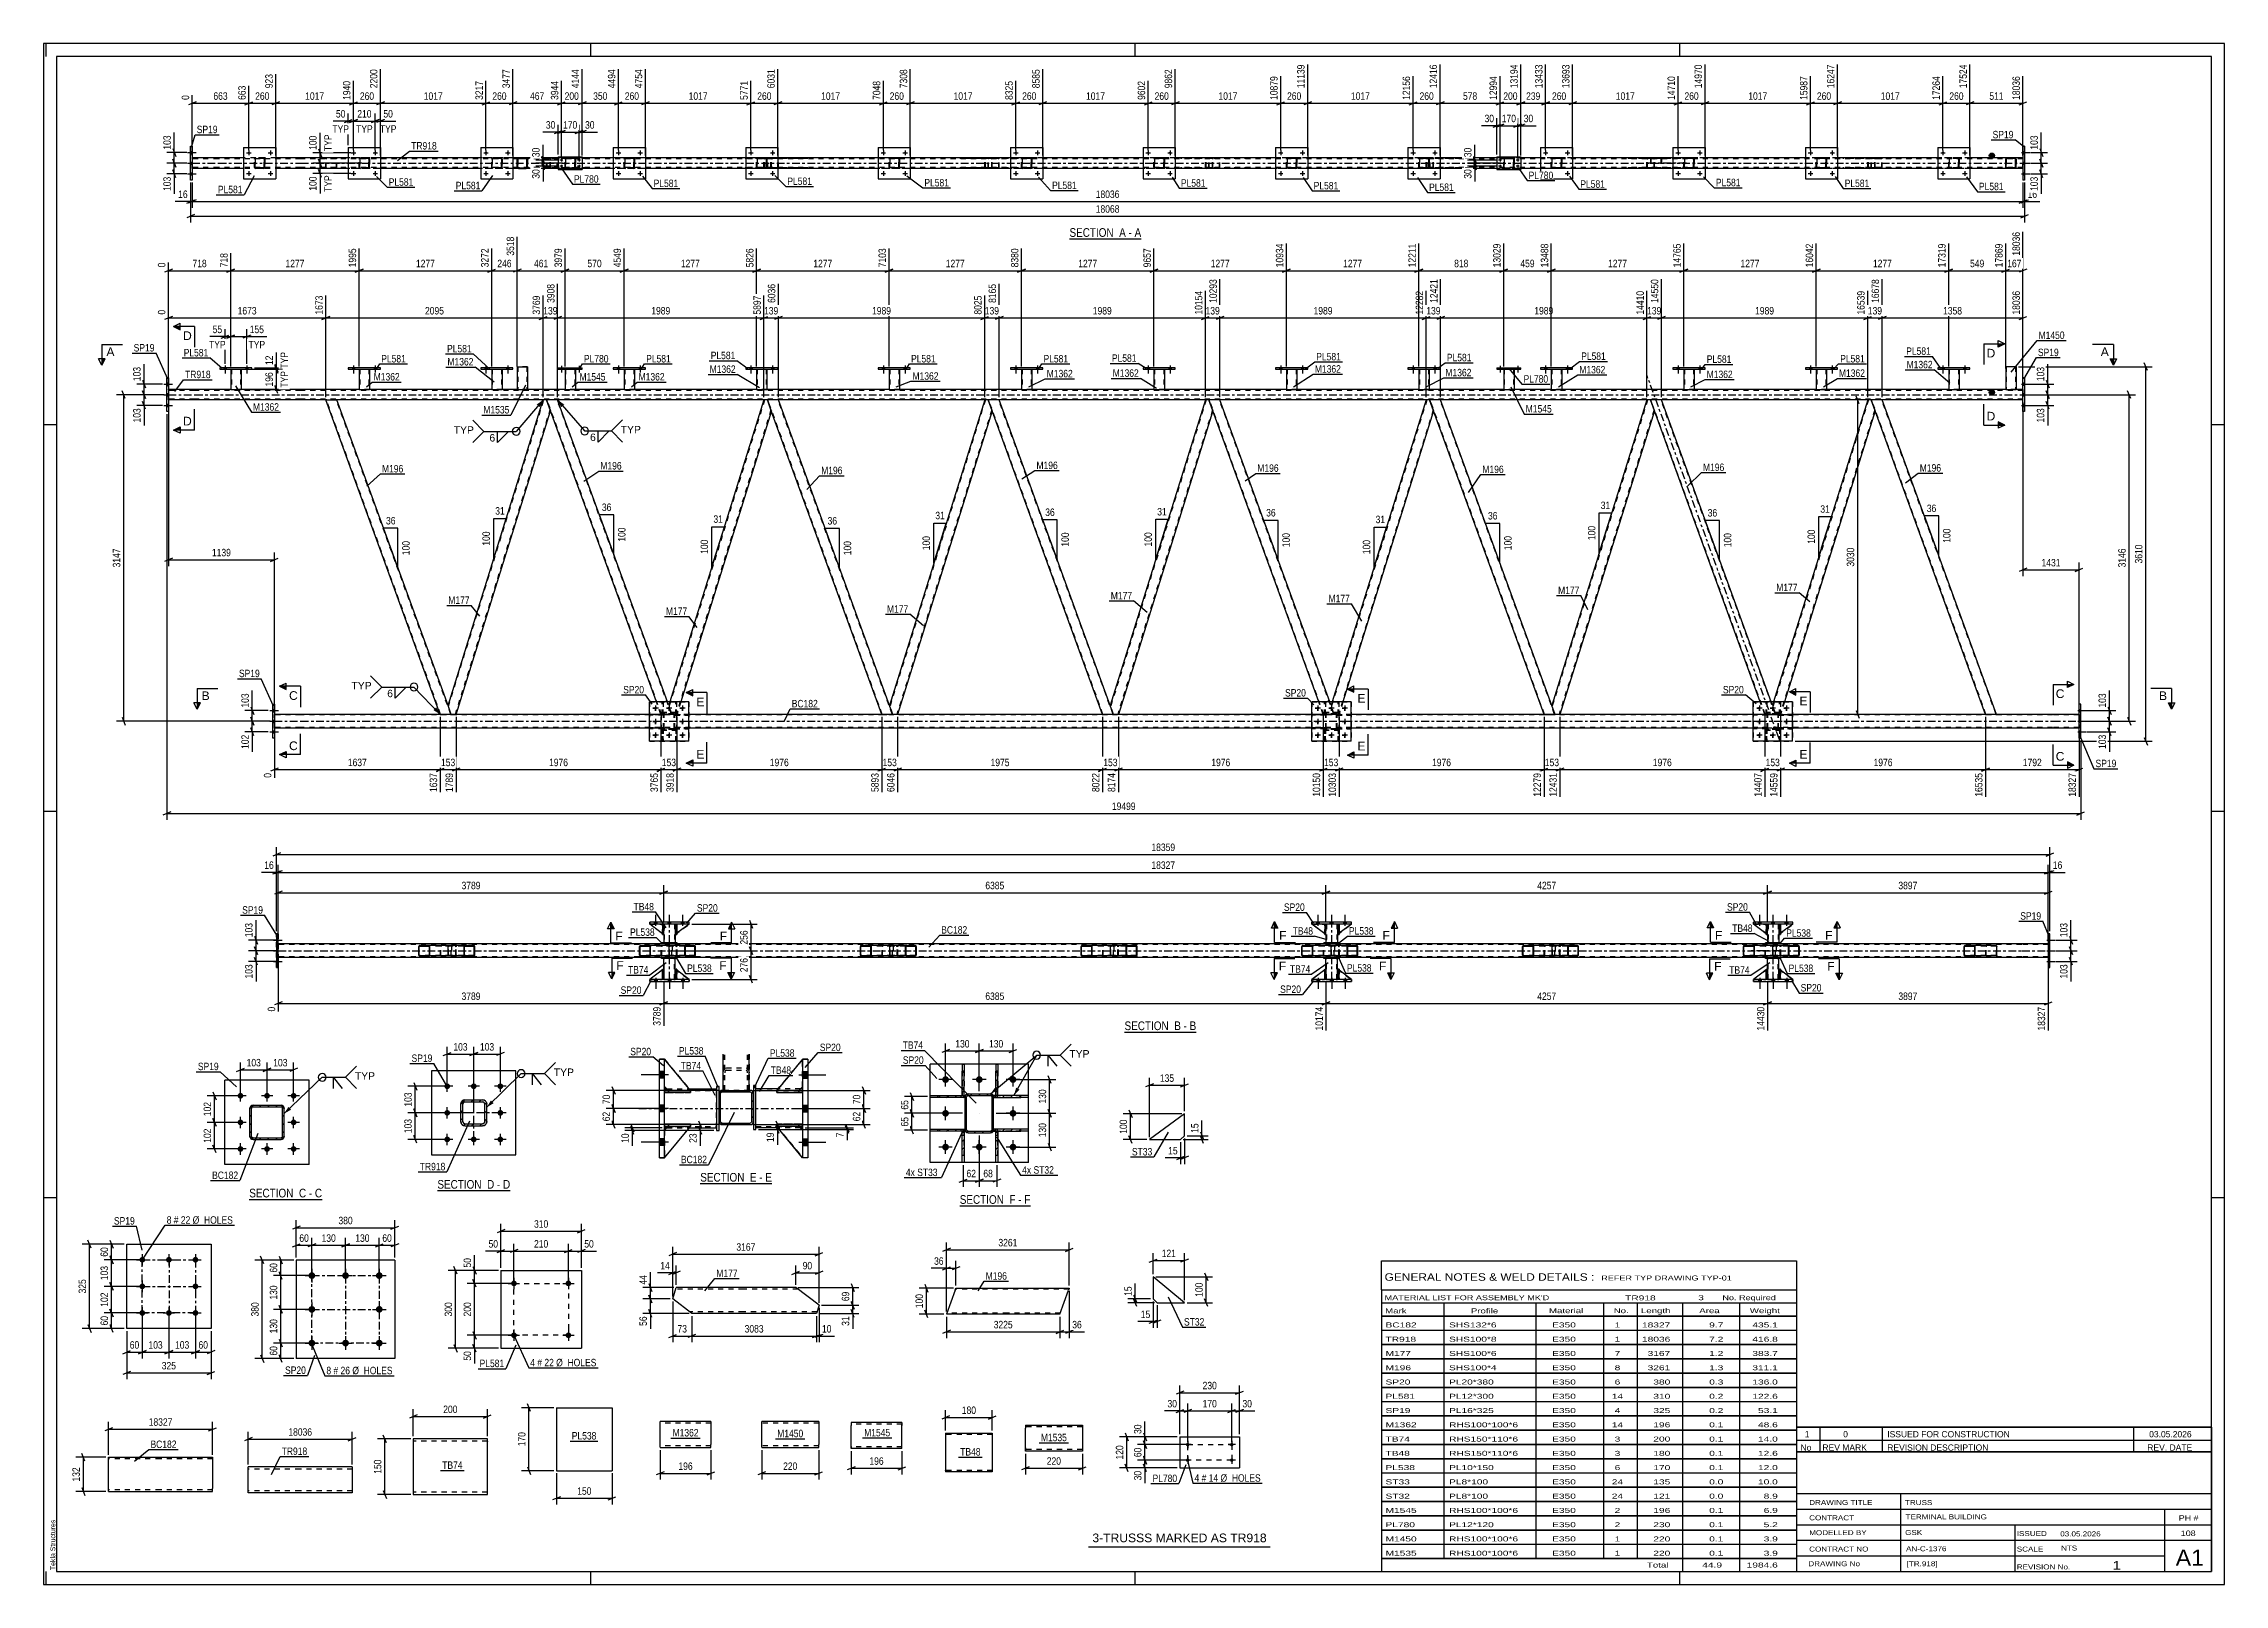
# Model space of a CAD drawing. Header units: millimetres. Extents: x 0 to 841, y 0 to 594.
import ezdxf

# ---------------------------------------------------------------- set-up
doc = ezdxf.new("R2010")
doc.units = ezdxf.units.MM
doc.linetypes.add('DXK_LINE_DOT2', pattern=[3.9198, 1.9599, -1.9599])
doc.linetypes.add('DXK_LINE_DOT3', pattern=[5.9187, 2.979, -0.9799, 0.9799, -0.9799])
doc.styles.add('Arial', font='ARIAL.TTF', dxfattribs={"height": 0.2})
doc.styles.add('Arial Narrow', font='ARIALN.TTF', dxfattribs={"height": 0.2})

# ---------------------------------------------------------------- blocks, each defined once
blk = doc.blocks.new('Unknown-814748264-18 - 6710')
at = {"color": 6, "linetype": 'Continuous'}
blk.add_line((151.86, 151.8), (179.93, 151.8), dxfattribs=at)
at = {"color": 0, "linetype": 'Continuous'}
blk.add_wipeout([(169.96, 152.55), (169.96, 156.05), (151.86, 156.05), (151.86, 152.55)], dxfattribs=at)
blk.add_wipeout([(173.78, 152.55), (173.78, 156.05), (171.01, 156.05), (171.01, 152.55)], dxfattribs=at)
at = {"color": 7, "linetype": 'Continuous', "style": 'Arial Narrow'}
blk.add_text('SECTION ', height=3.34, dxfattribs=at).set_placement((151.86, 152.55))
at = {"color": 0, "linetype": 'Continuous'}
blk.add_wipeout([(176.11, 152.55), (176.11, 156.05), (174.83, 156.05), (174.83, 152.55)], dxfattribs=at)
blk.add_wipeout([(179.93, 152.55), (179.93, 156.05), (177.16, 156.05), (177.16, 152.55)], dxfattribs=at)
at = {"color": 7, "linetype": 'Continuous', "style": 'Arial Narrow'}
for s, p in [('D', (171.01, 152.55)), ('-', (174.83, 152.55)), ('D', (177.16, 152.55))]:
    blk.add_text(s, height=3.34, dxfattribs=at).set_placement(p)
blk = doc.blocks.new('Unknown-814748264-1133')
at = {"color": 5, "linetype": 'Continuous'}
for p, q in [((841, 594), (0, 594)), ((0, 594), (0, 0)), ((1, 589), (1, 594)), ((836, 589), (5, 589)), ((5, 589), (5, 5)), ((211, 589), (211, 594)), ((421, 589), (421, 594)), ((631, 589), (631, 594)), ((836, 5), (836, 589)), ((841, 0), (841, 594)), ((5, 447), (0, 447)), ((841, 447), (836, 447)), ((5, 298), (0, 298)), ((841, 298), (836, 298)), ((5, 149), (0, 149)), ((841, 149), (836, 149)), ((0, 0), (841, 0)), ((1, 0), (1, 5)), ((5, 5), (836, 5)), ((211, 0), (211, 5)), ((421, 0), (421, 5)), ((631, 0), (631, 5))]:
    blk.add_line(p, q, dxfattribs=at)
at = {"color": 174, "linetype": 'Continuous', "style": 'Arial'}
blk.add_text('Tekla Structures', height=1.9102, rotation=90, dxfattribs=at).set_placement((4.5, 5.5))
blk = doc.blocks.new('Unknown-814748264-17966')
at = {"color": 7, "linetype": 'Continuous'}
for p, q in [((676, 51.05), (676, 5)), ((676, 51.05), (836, 51.05)), ((836, 51), (836, 5)), ((676, 35), (836, 35)), ((716.14, 35), (716.14, 5)), ((676, 29), (836, 29)), ((818, 5.05), (818, 29.05)), ((676, 23), (836, 23)), ((676, 17), (836, 17)), ((760.14, 23), (760.14, 5)), ((676, 11), (818, 11)), ((676, 5), (836, 5))]:
    blk.add_line(p, q, dxfattribs=at)
at = {"color": 7, "style": 'Arial Narrow'}
for s, height, width, p in [('CONTRACT', 1.909, 1.425378, (680.88, 24.71)), ('DRAWING TITLE', 1.9089, 1.425378, (680.88, 30.61)), ('TRUSS', 1.909, 1.425378, (717.81, 30.59)), ('TERMINAL BUILDING', 1.9089, 1.425378, (718.06, 25.07)), ('MODELLED BY', 1.9089, 1.425378, (680.88, 18.98)), ('GSK', 1.909, 1.425378, (717.88, 19.04)), ('ISSUED', 1.909, 1.425378, (760.94, 18.64)), ('03.05.2026', 1.909, 1.425378, (777.69, 18.52)), ('DRAWING No', 1.909, 1.425378, (680.56, 7)), ('CONTRACT NO', 1.9089, 1.425378, (680.88, 12.66)), ('AN-C-1376', 1.909, 1.425378, (718.23, 12.78)), ('[TR.918]', 1.909, 1.425378, (718.46, 6.99)), ('SCALE', 1.909, 1.425378, (760.94, 12.65)), ('1', 3.34, 1.5, (797.91, 5.68)), ('A1', 6.204, 1.25, (822.24, 7.2)), ('REVISION No.', 1.9089, 1.425378, (760.94, 5.77))]:
    blk.add_text(s, height=height, dxfattribs=dict(at, width=width)).set_placement(p)
at = {"color": 7, "linetype": 'Continuous', "style": 'Arial Narrow'}
for s, height, width, p in [('PH #', 2.1, 1.42538, (823.4, 24.55)), ('108', 2.1, 1.42538, (824.19, 18.65)), ('NTS', 1.909, 1.425378, (778, 13.05))]:
    blk.add_text(s, height=height, dxfattribs=dict(at, width=width)).set_placement(p)
blk = doc.blocks.new('Unknown-814748264-17967')
at = {"color": 7, "linetype": 'Continuous'}
for p, q in [((516, 124.75), (676, 124.75)), ((516, 113.5), (516, 124.75)), ((676, 124.75), (676, 113.5)), ((516, 113.5), (676, 113.5)), ((516, 113.5), (516, 108.5)), ((676, 113.5), (676, 108.5)), ((516, 108.5), (676, 108.5)), ((516, 108.5), (516, 103.5)), ((516, 103.5), (676, 103.5)), ((516, 103.45), (516, 98.05)), ((516, 103.45), (676, 103.45)), ((540, 108.5), (540, 103.5)), ((540, 103.5), (540, 98)), ((575.5, 108.5), (575.5, 103.5)), ((575.5, 103.5), (575.5, 98)), ((601.5, 108.5), (601.5, 103.5)), ((601.5, 103.5), (601.5, 98)), ((614.5, 108.5), (614.5, 103.5)), ((614.5, 103.5), (614.5, 98)), ((632, 108.5), (632, 103.5)), ((632, 103.5), (632, 98)), ((654, 108.5), (654, 103.5)), ((654, 103.5), (654, 98)), ((676, 108.5), (676, 103.5)), ((676, 103.45), (676, 98.05)), ((516, 98.05), (676, 98.05)), ((516, 97.95), (516, 92.55)), ((516, 97.95), (676, 97.95)), ((516, 92.55), (676, 92.55)), ((540, 98), (540, 92.5)), ((575.5, 98), (575.5, 92.5)), ((601.5, 98), (601.5, 92.5)), ((614.5, 98), (614.5, 92.5)), ((632, 98), (632, 92.5)), ((654, 98), (654, 92.5)), ((676, 97.95), (676, 92.55)), ((516, 92.45), (516, 87.05)), ((516, 92.45), (676, 92.45)), ((516, 87.05), (676, 87.05)), ((516, 86.95), (516, 81.55)), ((516, 86.95), (676, 86.95)), ((540, 92.5), (540, 87)), ((540, 87), (540, 81.5)), ((575.5, 92.5), (575.5, 87)), ((575.5, 87), (575.5, 81.5)), ((601.5, 92.5), (601.5, 87)), ((601.5, 87), (601.5, 81.5)), ((614.5, 92.5), (614.5, 87)), ((614.5, 87), (614.5, 81.5)), ((632, 92.5), (632, 87)), ((632, 87), (632, 81.5)), ((654, 92.5), (654, 87)), ((654, 87), (654, 81.5)), ((676, 92.45), (676, 87.05)), ((676, 86.95), (676, 81.55)), ((516, 81.55), (676, 81.55)), ((516, 81.45), (516, 76.05)), ((516, 81.45), (676, 81.45)), ((516, 76.05), (676, 76.05)), ((516, 75.95), (516, 70.55)), ((516, 75.95), (676, 75.95)), ((540, 81.5), (540, 76)), ((540, 76), (540, 70.5)), ((575.5, 81.5), (575.5, 76)), ((575.5, 76), (575.5, 70.5)), ((601.5, 81.5), (601.5, 76)), ((601.5, 76), (601.5, 70.5)), ((614.5, 81.5), (614.5, 76)), ((614.5, 76), (614.5, 70.5)), ((632, 81.5), (632, 76)), ((632, 76), (632, 70.5)), ((654, 81.5), (654, 76)), ((654, 76), (654, 70.5)), ((676, 81.45), (676, 76.05)), ((676, 75.95), (676, 70.55)), ((516, 70.55), (676, 70.55)), ((516, 70.45), (516, 65.05)), ((516, 70.45), (676, 70.45)), ((540, 70.5), (540, 65)), ((575.5, 70.5), (575.5, 65)), ((601.5, 70.5), (601.5, 65)), ((614.5, 70.5), (614.5, 65)), ((632, 70.5), (632, 65)), ((654, 70.5), (654, 65)), ((676, 70.45), (676, 65.05)), ((516, 65.05), (676, 65.05)), ((516, 64.95), (516, 59.55)), ((516, 64.95), (676, 64.95)), ((516, 59.55), (676, 59.55)), ((516, 59.45), (516, 54.05)), ((516, 59.45), (676, 59.45)), ((540, 65), (540, 59.5)), ((540, 59.5), (540, 54)), ((575.5, 65), (575.5, 59.5)), ((575.5, 59.5), (575.5, 54)), ((601.5, 65), (601.5, 59.5)), ((601.5, 59.5), (601.5, 54)), ((614.5, 65), (614.5, 59.5)), ((614.5, 59.5), (614.5, 54)), ((632, 65), (632, 59.5)), ((632, 59.5), (632, 54)), ((654, 65), (654, 59.5)), ((654, 59.5), (654, 54)), ((676, 64.95), (676, 59.55)), ((676, 59.45), (676, 54.05)), ((516, 54.05), (676, 54.05)), ((516, 53.95), (516, 48.55)), ((516, 53.95), (676, 53.95)), ((540, 54), (540, 48.5)), ((575.5, 54), (575.5, 48.5)), ((601.5, 54), (601.5, 48.5)), ((614.5, 54), (614.5, 48.5)), ((632, 54), (632, 48.5)), ((654, 54), (654, 48.5)), ((676, 53.95), (676, 48.55)), ((516, 48.55), (676, 48.55)), ((516, 48.45), (516, 43.05)), ((516, 48.45), (676, 48.45)), ((516, 43.05), (676, 43.05)), ((516, 42.95), (516, 37.55)), ((516, 42.95), (676, 42.95)), ((540, 48.5), (540, 43)), ((540, 43), (540, 37.5)), ((575.5, 48.5), (575.5, 43)), ((575.5, 43), (575.5, 37.5)), ((601.5, 48.5), (601.5, 43)), ((601.5, 43), (601.5, 37.5)), ((614.5, 48.5), (614.5, 43)), ((614.5, 43), (614.5, 37.5)), ((632, 48.5), (632, 43)), ((632, 43), (632, 37.5)), ((654, 48.5), (654, 43)), ((654, 43), (654, 37.5)), ((676, 48.45), (676, 43.05)), ((676, 42.95), (676, 37.55)), ((516, 37.55), (676, 37.55)), ((516, 37.45), (516, 32.05)), ((516, 37.45), (676, 37.45)), ((540, 37.5), (540, 32)), ((575.5, 37.5), (575.5, 32)), ((601.5, 37.5), (601.5, 32)), ((614.5, 37.5), (614.5, 32)), ((632, 37.5), (632, 32)), ((654, 37.5), (654, 32)), ((676, 37.45), (676, 32.05)), ((516, 32.05), (676, 32.05)), ((516, 31.95), (516, 26.55)), ((516, 31.95), (676, 31.95)), ((516, 26.55), (676, 26.55)), ((516, 26.45), (516, 21.05)), ((516, 26.45), (676, 26.45)), ((540, 32), (540, 26.5)), ((540, 26.5), (540, 21)), ((575.5, 32), (575.5, 26.5)), ((575.5, 26.5), (575.5, 21)), ((601.5, 32), (601.5, 26.5)), ((601.5, 26.5), (601.5, 21)), ((614.5, 32), (614.5, 26.5)), ((614.5, 26.5), (614.5, 21)), ((632, 32), (632, 26.5)), ((632, 26.5), (632, 21)), ((654, 32), (654, 26.5)), ((654, 26.5), (654, 21)), ((676, 31.95), (676, 26.55)), ((676, 26.45), (676, 21.05)), ((516, 21.05), (676, 21.05)), ((516, 20.95), (516, 15.55)), ((516, 20.95), (676, 20.95)), ((540, 21), (540, 15.5)), ((575.5, 21), (575.5, 15.5)), ((601.5, 21), (601.5, 15.5)), ((614.5, 21), (614.5, 15.5)), ((632, 21), (632, 15.5)), ((654, 21), (654, 15.5)), ((676, 20.95), (676, 15.55)), ((516, 15.55), (676, 15.55)), ((516, 15.45), (516, 10.05)), ((516, 15.45), (676, 15.45)), ((516, 10.05), (676, 10.05)), ((516, 10), (676, 10)), ((516, 10), (516, 5)), ((540, 15.5), (540, 10)), ((575.5, 15.5), (575.5, 10)), ((601.5, 15.5), (601.5, 10)), ((614.5, 15.5), (614.5, 10)), ((632, 15.5), (632, 10)), ((632, 10), (632, 5)), ((654, 15.5), (654, 10)), ((654, 10), (654, 5)), ((676, 15.45), (676, 10.05)), ((676, 10), (676, 5)), ((516, 5), (676, 5))]:
    blk.add_line(p, q, dxfattribs=at)
at = {"color": 7, "style": 'Arial Narrow'}
for s, height, width, p in [('GENERAL NOTES & WELD DETAILS :', 2.8633, 1.4, (517.15, 117.06)), ('REFER TYP DRAWING TYP-01', 1.9089, 1.6, (600.7, 117.16)), ("MATERIAL LIST FOR ASSEMBLY MK'D", 1.9089, 1.6, (517.15, 109.56)), ('TR918', 1.909, 1.794707, (609.9, 109.47)), ('3', 1.91, 1.794707, (638.08, 109.56)), ('No. Required', 1.9089, 1.6, (647.41, 109.56)), ('Mark', 1.909, 1.7, (517.34, 104.5)), ('Profile', 1.909, 1.7, (550.41, 104.5)), ('Material', 1.909, 1.7, (580.54, 104.56)), ('No.', 1.909, 1.7, (605.5, 104.56)), ('Length', 1.909, 1.7, (616, 104.56)), ('Area', 1.909, 1.7, (638.5, 104.56)), ('Weight', 1.909, 1.7, (658, 104.56))]:
    blk.add_text(s, height=height, dxfattribs=dict(at, width=width)).set_placement(p)
at = {"color": 7, "linetype": 'Continuous', "style": 'Arial Narrow'}
for s, height, width, p in [('BC182', 1.909, 1.794707, (517.5, 99.06)), ('SHS132*6', 1.909, 1.794707, (542, 99.06)), ('E350', 1.909, 1.794707, (581.74, 99.06)), ('1', 1.91, 1.794707, (605.86, 99.06)), ('18327', 1.909, 1.794707, (616.4, 99.06)), ('9.7', 1.909, 1.794707, (642.32, 99.06)), ('435.1', 1.909, 1.794707, (658.96, 99.06)), ('TR918', 1.909, 1.794707, (517.5, 93.56)), ('SHS100*8', 1.909, 1.794707, (542, 93.56)), ('E350', 1.909, 1.794707, (581.74, 93.56)), ('1', 1.91, 1.794707, (605.86, 93.56)), ('18036', 1.909, 1.794707, (616.4, 93.56)), ('7.2', 1.909, 1.794707, (642.32, 93.56)), ('416.8', 1.909, 1.794707, (658.96, 93.56)), ('M177', 1.909, 1.794707, (517.5, 88.06)), ('M196', 1.909, 1.794707, (517.5, 82.56)), ('SHS100*6', 1.909, 1.794707, (542, 88.06)), ('SHS100*4', 1.909, 1.794707, (542, 82.56)), ('E350', 1.909, 1.794707, (581.74, 88.06)), ('E350', 1.909, 1.794707, (581.74, 82.56)), ('8', 1.91, 1.794707, (605.86, 82.56)), ('7', 1.91, 1.794707, (605.86, 88.06)), ('3167', 1.909, 1.794707, (618.58, 88.06)), ('3261', 1.909, 1.794707, (618.58, 82.56)), ('1.2', 1.909, 1.794707, (642.32, 88.06)), ('1.3', 1.909, 1.794707, (642.32, 82.56)), ('383.7', 1.909, 1.794707, (658.96, 88.06)), ('311.1', 1.909, 1.794707, (658.96, 82.56)), ('SP20', 1.909, 1.794707, (517.5, 77.06)), ('PL20*380', 1.909, 1.794707, (542, 77.06)), ('E350', 1.909, 1.794707, (581.74, 77.06)), ('6', 1.91, 1.794707, (605.86, 77.06)), ('380', 1.909, 1.794707, (620.77, 77.06)), ('0.3', 1.909, 1.794707, (642.32, 77.06)), ('136.0', 1.909, 1.794707, (658.96, 77.06)), ('SP19', 1.909, 1.794707, (517.5, 66.06)), ('PL581', 1.909, 1.794707, (517.5, 71.56)), ('PL12*300', 1.909, 1.794707, (542, 71.56)), ('PL16*325', 1.909, 1.794707, (542, 66.06)), ('E350', 1.909, 1.794707, (581.74, 71.56)), ('E350', 1.909, 1.794707, (581.74, 66.06)), ('14', 1.909, 1.794707, (604.76, 71.56)), ('4', 1.91, 1.794707, (605.86, 66.06)), ('310', 1.909, 1.794707, (620.77, 71.56)), ('325', 1.909, 1.794707, (620.77, 66.06)), ('0.2', 1.909, 1.794707, (642.32, 71.56)), ('0.2', 1.909, 1.794707, (642.32, 66.06)), ('122.6', 1.909, 1.794707, (658.96, 71.56)), ('53.1', 1.909, 1.794707, (661.14, 66.06)), ('M1362', 1.909, 1.794707, (517.5, 60.56)), ('RHS100*100*6', 1.9089, 1.794707, (542, 60.56)), ('E350', 1.909, 1.794707, (581.74, 60.56)), ('14', 1.909, 1.794707, (604.76, 60.56)), ('196', 1.909, 1.794707, (620.77, 60.56)), ('0.1', 1.909, 1.794707, (642.32, 60.56)), ('48.6', 1.909, 1.794707, (661.14, 60.56)), ('TB74', 1.909, 1.794707, (517.5, 55.06)), ('TB48', 1.909, 1.794707, (517.5, 49.56)), ('RHS150*110*6', 1.9089, 1.794707, (542, 55.06)), ('RHS150*110*6', 1.9089, 1.794707, (542, 49.56)), ('E350', 1.909, 1.794707, (581.74, 55.06)), ('E350', 1.909, 1.794707, (581.74, 49.56)), ('3', 1.91, 1.794707, (605.86, 55.06)), ('3', 1.91, 1.794707, (605.86, 49.56)), ('200', 1.909, 1.794707, (620.77, 55.06)), ('180', 1.909, 1.794707, (620.77, 49.56)), ('0.1', 1.909, 1.794707, (642.32, 55.06)), ('0.1', 1.909, 1.794707, (642.32, 49.56)), ('14.0', 1.909, 1.794707, (661.14, 55.06)), ('12.6', 1.909, 1.794707, (661.14, 49.56)), ('PL538', 1.909, 1.794707, (517.5, 44.06)), ('PL10*150', 1.909, 1.794707, (542, 44.06)), ('E350', 1.909, 1.794707, (581.74, 44.06)), ('6', 1.91, 1.794707, (605.86, 44.06)), ('170', 1.909, 1.794707, (620.77, 44.06)), ('0.1', 1.909, 1.794707, (642.32, 44.06)), ('12.0', 1.909, 1.794707, (661.14, 44.06)), ('ST33', 1.909, 1.794707, (517.5, 38.56)), ('ST32', 1.909, 1.794707, (517.5, 33.06)), ('PL8*100', 1.909, 1.794707, (542, 38.56)), ('PL8*100', 1.909, 1.794707, (542, 33.06)), ('E350', 1.909, 1.794707, (581.74, 38.56)), ('E350', 1.909, 1.794707, (581.74, 33.06)), ('24', 1.909, 1.794707, (604.76, 38.56)), ('24', 1.909, 1.794707, (604.76, 33.06)), ('135', 1.909, 1.794707, (620.77, 38.56)), ('121', 1.909, 1.794707, (620.77, 33.06)), ('0.0', 1.909, 1.794707, (642.32, 38.56)), ('0.0', 1.909, 1.794707, (642.32, 33.06)), ('10.0', 1.909, 1.794707, (661.14, 38.56)), ('8.9', 1.909, 1.794707, (663.33, 33.06)), ('M1545', 1.909, 1.794707, (517.5, 27.56)), ('RHS100*100*6', 1.9089, 1.794707, (542, 27.56)), ('E350', 1.909, 1.794707, (581.74, 27.56)), ('2', 1.91, 1.794707, (605.86, 27.56)), ('196', 1.909, 1.794707, (620.77, 27.56)), ('0.1', 1.909, 1.794707, (642.32, 27.56)), ('6.9', 1.909, 1.794707, (663.33, 27.56)), ('PL780', 1.909, 1.794707, (517.5, 22.06)), ('M1450', 1.909, 1.794707, (517.5, 16.56)), ('PL12*120', 1.909, 1.794707, (542, 22.06)), ('RHS100*100*6', 1.9089, 1.794707, (542, 16.56)), ('E350', 1.909, 1.794707, (581.74, 22.06)), ('E350', 1.909, 1.794707, (581.74, 16.56)), ('2', 1.91, 1.794707, (605.86, 22.06)), ('1', 1.91, 1.794707, (605.86, 16.56)), ('230', 1.909, 1.794707, (620.77, 22.06)), ('220', 1.909, 1.794707, (620.77, 16.56)), ('0.1', 1.909, 1.794707, (642.32, 22.06)), ('0.1', 1.909, 1.794707, (642.32, 16.56)), ('3.9', 1.909, 1.794707, (663.33, 16.56)), ('5.2', 1.909, 1.794707, (663.33, 22.06)), ('M1535', 1.909, 1.794707, (517.5, 11.06)), ('RHS100*100*6', 1.9089, 1.794707, (542, 11.06)), ('E350', 1.909, 1.794707, (581.74, 11.06)), ('1', 1.91, 1.794707, (605.86, 11.06)), ('Total', 1.909, 1.7, (618.33, 6.5)), ('220', 1.909, 1.794707, (620.77, 11.06)), ('44.9', 1.909, 1.794707, (639.64, 6.5)), ('0.1', 1.909, 1.794707, (642.32, 11.06)), ('1984.6', 1.909, 1.794707, (656.77, 6.5)), ('3.9', 1.909, 1.794707, (663.33, 11.06))]:
    blk.add_text(s, height=height, dxfattribs=dict(at, width=width)).set_placement(p)
blk = doc.blocks.new('Unknown-814748264-17968')
at = {"color": 7, "linetype": 'Continuous'}
blk.add_line((403, 14.5), (473, 14.5), dxfattribs=at)
at = {"color": 7, "style": 'Arial'}
blk.add_text('3-TRUSSS MARKED AS TR918', height=3.3428, dxfattribs=at).set_placement((404.45, 16.25))
blk = doc.blocks.new('Unknown-814748264-17969')
at = {"color": 7, "linetype": 'Continuous'}
for p, q in [((676, 60.55), (836, 60.55)), ((836, 60.55), (676, 60.55)), ((676, 60.55), (676, 55.55)), ((685, 60.55), (685, 55.55)), ((709, 60.55), (709, 55.55)), ((806, 60.55), (806, 55.55)), ((836, 60.55), (836, 55.55)), ((676, 55.55), (836, 55.55)), ((676, 55.55), (676, 51.05)), ((676, 55.55), (836, 55.55)), ((836, 51.05), (676, 51.05)), ((685, 55.55), (685, 51.05)), ((709, 55.55), (709, 51.05)), ((806, 55.55), (806, 51.05)), ((836, 55.55), (836, 51.05))]:
    blk.add_line(p, q, dxfattribs=at)
at = {"color": 7, "linetype": 'Continuous', "style": 'Arial Narrow'}
for s, height, width, p in [('1', 2.39, 1.196471, (679.16, 56.7)), ('0', 2.39, 1.196471, (694, 56.7)), ('ISSUED FOR CONSTRUCTION', 2.3861, 1.196471, (711, 56.7)), ('03.05.2026', 2.386, 1.196471, (812, 56.7)), ('No', 2.386, 1.2, (677.54, 51.55)), ('REV MARK', 2.386, 1.2, (686, 51.55)), ('REVISION DESCRIPTION', 2.3861, 1.2, (711, 51.55)), ('REV. DATE', 2.386, 1.2, (811.28, 51.55))]:
    blk.add_text(s, height=height, dxfattribs=dict(at, width=width)).set_placement(p)
blk = doc.blocks.new('Unknown-814748264-11 - 4858')
at = {"color": 6, "linetype": 'Continuous'}
blk.add_line((395.63, 518.76), (423.28, 518.76), dxfattribs=at)
at = {"color": 0, "linetype": 'Continuous'}
blk.add_wipeout([(413.74, 519.51), (413.74, 523.01), (395.63, 523.01), (395.63, 519.51)], dxfattribs=at)
blk.add_wipeout([(417.35, 519.51), (417.35, 523.01), (414.79, 523.01), (414.79, 519.51)], dxfattribs=at)
at = {"color": 7, "linetype": 'Continuous', "style": 'Arial Narrow'}
blk.add_text('SECTION ', height=3.34, dxfattribs=at).set_placement((395.63, 519.51))
at = {"color": 0, "linetype": 'Continuous'}
blk.add_wipeout([(419.67, 519.51), (419.67, 523.01), (418.4, 523.01), (418.4, 519.51)], dxfattribs=at)
blk.add_wipeout([(423.28, 519.51), (423.28, 523.01), (420.72, 523.01), (420.72, 519.51)], dxfattribs=at)
at = {"color": 7, "linetype": 'Continuous', "style": 'Arial Narrow'}
for s, p in [('A', (414.79, 519.51)), ('A', (420.72, 519.51)), ('-', (418.4, 519.51))]:
    blk.add_text(s, height=3.34, dxfattribs=at).set_placement(p)
blk = doc.blocks.new('Unknown-814748264-12 - 2466')
at = {"color": 6, "linetype": 'Continuous'}
blk.add_line((416.86, 212.94), (444.5, 212.94), dxfattribs=at)
at = {"color": 0, "linetype": 'Continuous'}
blk.add_wipeout([(434.97, 213.69), (434.97, 217.19), (416.86, 217.19), (416.86, 213.69)], dxfattribs=at)
blk.add_wipeout([(438.57, 213.69), (438.57, 217.19), (436.02, 217.19), (436.02, 213.69)], dxfattribs=at)
at = {"color": 7, "linetype": 'Continuous', "style": 'Arial Narrow'}
blk.add_text('SECTION ', height=3.34, dxfattribs=at).set_placement((416.86, 213.69))
at = {"color": 0, "linetype": 'Continuous'}
blk.add_wipeout([(440.9, 213.69), (440.9, 217.19), (439.62, 217.19), (439.62, 213.69)], dxfattribs=at)
blk.add_wipeout([(444.5, 213.69), (444.5, 217.19), (441.95, 217.19), (441.95, 213.69)], dxfattribs=at)
at = {"color": 7, "linetype": 'Continuous', "style": 'Arial Narrow'}
for s, p in [('B', (436.02, 213.69)), ('-', (439.62, 213.69)), ('B', (441.95, 213.69))]:
    blk.add_text(s, height=3.34, dxfattribs=at).set_placement(p)
blk = doc.blocks.new('Unknown-814748264-13 - 16211')
at = {"color": 6, "linetype": 'Continuous'}
blk.add_line((79.31, 148.44), (107.38, 148.44), dxfattribs=at)
at = {"color": 0, "linetype": 'Continuous'}
blk.add_wipeout([(97.42, 149.19), (97.42, 152.69), (79.31, 152.69), (79.31, 149.19)], dxfattribs=at)
blk.add_wipeout([(101.23, 149.19), (101.23, 152.69), (98.47, 152.69), (98.47, 149.19)], dxfattribs=at)
at = {"color": 7, "linetype": 'Continuous', "style": 'Arial Narrow'}
blk.add_text('SECTION ', height=3.34, dxfattribs=at).set_placement((79.31, 149.19))
at = {"color": 0, "linetype": 'Continuous'}
blk.add_wipeout([(103.56, 149.19), (103.56, 152.69), (102.28, 152.69), (102.28, 149.19)], dxfattribs=at)
blk.add_wipeout([(107.38, 149.19), (107.38, 152.69), (104.61, 152.69), (104.61, 149.19)], dxfattribs=at)
at = {"color": 7, "linetype": 'Continuous', "style": 'Arial Narrow'}
for s, p in [('C', (98.47, 149.19)), ('C', (104.61, 149.19)), ('-', (102.28, 149.19))]:
    blk.add_text(s, height=3.34, dxfattribs=at).set_placement(p)
blk = doc.blocks.new('Unknown-814748264-16 - 6147')
at = {"color": 6, "linetype": 'Continuous'}
blk.add_line((253.24, 154.52), (280.89, 154.52), dxfattribs=at)
at = {"color": 0, "linetype": 'Continuous'}
blk.add_wipeout([(271.35, 155.27), (271.35, 158.77), (253.24, 158.77), (253.24, 155.27)], dxfattribs=at)
blk.add_wipeout([(274.95, 155.27), (274.95, 158.77), (272.4, 158.77), (272.4, 155.27)], dxfattribs=at)
at = {"color": 7, "linetype": 'Continuous', "style": 'Arial Narrow'}
blk.add_text('SECTION ', height=3.34, dxfattribs=at).set_placement((253.24, 155.27))
at = {"color": 0, "linetype": 'Continuous'}
blk.add_wipeout([(277.28, 155.27), (277.28, 158.77), (276, 158.77), (276, 155.27)], dxfattribs=at)
blk.add_wipeout([(280.89, 155.27), (280.89, 158.77), (278.33, 158.77), (278.33, 155.27)], dxfattribs=at)
at = {"color": 7, "linetype": 'Continuous', "style": 'Arial Narrow'}
for s, p in [('E', (272.4, 155.27)), ('-', (276, 155.27)), ('E', (278.33, 155.27))]:
    blk.add_text(s, height=3.34, dxfattribs=at).set_placement(p)
blk = doc.blocks.new('Unknown-814748264-17 - 5755')
at = {"color": 6, "linetype": 'Continuous'}
blk.add_line((353.31, 145.96), (380.53, 145.96), dxfattribs=at)
at = {"color": 0, "linetype": 'Continuous'}
blk.add_wipeout([(371.42, 146.71), (371.42, 150.21), (353.31, 150.21), (353.31, 146.71)], dxfattribs=at)
blk.add_wipeout([(374.81, 146.71), (374.81, 150.21), (372.47, 150.21), (372.47, 146.71)], dxfattribs=at)
at = {"color": 7, "linetype": 'Continuous', "style": 'Arial Narrow'}
blk.add_text('SECTION ', height=3.34, dxfattribs=at).set_placement((353.31, 146.71))
at = {"color": 0, "linetype": 'Continuous'}
blk.add_wipeout([(377.14, 146.71), (377.14, 150.21), (375.86, 150.21), (375.86, 146.71)], dxfattribs=at)
blk.add_wipeout([(380.53, 146.71), (380.53, 150.21), (378.19, 150.21), (378.19, 146.71)], dxfattribs=at)
at = {"color": 7, "linetype": 'Continuous', "style": 'Arial Narrow'}
for s, p in [('F', (372.47, 146.71)), ('-', (375.86, 146.71)), ('F', (378.19, 146.71))]:
    blk.add_text(s, height=3.34, dxfattribs=at).set_placement(p)
blk = doc.blocks.new('Part-814748264-1952 - 1936')
at = {"color": 2, "linetype": 'Continuous'}
for p, q in [((97.45, 125.03), (97.45, 87.03)), ((135.45, 125.03), (97.45, 125.03)), ((135.45, 125.03), (135.45, 87.03)), ((135.45, 87.03), (97.45, 87.03))]:
    blk.add_line(p, q, dxfattribs=at)
blk = doc.blocks.new('Bolt-814748264-2013 - 1936')
at = {"linetype": 'Continuous'}
for points in [[(103.45, 120.33, -1), (103.45, 117.73, -1)], [(116.45, 120.33, -1), (116.45, 117.73, -1)], [(129.45, 120.33, -1), (129.45, 117.73, -1)], [(103.45, 107.33, -1), (103.45, 104.73, -1)], [(129.45, 107.33, -1), (129.45, 104.73, -1)], [(103.45, 94.33, -1), (103.45, 91.73, -1)], [(116.45, 94.33, -1), (116.45, 91.73, -1)], [(129.45, 94.33, -1), (129.45, 91.73, -1)]]:
    blk.add_hatch(color=1, dxfattribs=at).paths.add_polyline_path(points)
at = {"color": 1, "linetype": 'Continuous'}
for p, q in [((100.85, 119.03), (106.05, 119.03)), ((103.45, 121.63), (103.45, 116.43)), ((113.85, 119.03), (119.05, 119.03)), ((116.45, 121.63), (116.45, 116.43)), ((126.85, 119.03), (132.05, 119.03)), ((129.45, 121.63), (129.45, 116.43)), ((100.85, 106.03), (106.05, 106.03)), ((103.45, 108.63), (103.45, 103.43)), ((126.85, 106.03), (132.05, 106.03)), ((129.45, 108.63), (129.45, 103.43)), ((100.85, 93.03), (106.05, 93.03)), ((103.45, 95.63), (103.45, 90.43)), ((113.85, 93.03), (119.05, 93.03)), ((116.45, 95.63), (116.45, 90.43)), ((126.85, 93.03), (132.05, 93.03)), ((129.45, 95.63), (129.45, 90.43))]:
    blk.add_line(p, q, dxfattribs=at)
blk = doc.blocks.new('Part-814748264-6718 - 6710')
at = {"color": 2, "linetype": 'Continuous'}
for p, q in [((182.14, 198.04), (149.64, 198.04)), ((149.64, 198.04), (149.64, 165.54)), ((182.14, 165.54), (182.14, 198.04)), ((149.64, 165.54), (182.14, 165.54))]:
    blk.add_line(p, q, dxfattribs=at)
blk = doc.blocks.new('Part-814748264-6836 - 6710')
at = {"linetype": 'Continuous'}
h = blk.add_hatch(dxfattribs=at)
h.set_pattern_fill('', scale=0.7, style=0, pattern_type=0)
h.set_pattern_definition([(45, (162.4914, 186.7897), (-1.57154, 1.57154), [])])
h.paths.add_polyline_path([(169.29, 186.79), (162.49, 186.79), (161.88, 186.67), (161.36, 186.32), (161.01, 185.8), (160.89, 185.19), (160.89, 178.39), (161.01, 177.78), (161.36, 177.26), (161.88, 176.91), (162.49, 176.79), (169.29, 176.79), (169.9, 176.91), (170.42, 177.26), (170.77, 177.78), (170.89, 178.39), (170.89, 185.19), (170.77, 185.8), (170.42, 186.32), (169.9, 186.67)])
h.paths.add_polyline_path([(170.03, 185.5), (170.09, 185.19), (170.09, 178.39), (170.03, 178.08), (169.86, 177.82), (169.6, 177.65), (169.29, 177.59), (162.49, 177.59), (162.19, 177.65), (161.93, 177.82), (161.75, 178.08), (161.69, 178.39), (161.69, 185.19), (161.75, 185.5), (161.93, 185.76), (162.19, 185.93), (162.49, 185.99), (169.29, 185.99), (169.6, 185.93), (169.86, 185.76)])
at = {"color": 7, "linetype": 'DXK_LINE_DOT2'}
for p, q in [((160.89, 185.19), (161.01, 185.8)), ((160.89, 178.39), (160.89, 185.19)), ((161.75, 185.5), (161.69, 185.19)), ((161.69, 178.39), (161.69, 185.19)), ((161.88, 186.67), (162.49, 186.79)), ((162.49, 185.99), (162.19, 185.93)), ((162.49, 186.79), (169.29, 186.79)), ((162.49, 185.99), (169.29, 185.99)), ((169.29, 186.79), (169.9, 186.67)), ((169.6, 185.93), (169.29, 185.99)), ((170.09, 185.19), (170.03, 185.5)), ((170.09, 178.39), (170.09, 185.19)), ((170.77, 185.8), (170.89, 185.19)), ((170.89, 178.39), (170.89, 185.19)), ((161.01, 177.78), (160.89, 178.39)), ((161.69, 178.39), (161.75, 178.08)), ((162.49, 176.79), (161.88, 176.91)), ((162.19, 177.65), (162.49, 177.59)), ((162.49, 177.59), (169.29, 177.59)), ((162.49, 176.79), (169.29, 176.79)), ((169.29, 177.59), (169.6, 177.65)), ((169.9, 176.91), (169.29, 176.79)), ((170.03, 178.08), (170.09, 178.39)), ((170.89, 178.39), (170.77, 177.78))]:
    blk.add_line(p, q, dxfattribs=at)
at = {"color": 2, "linetype": 'Continuous'}
for p, q in [((161.01, 185.8), (160.89, 185.19)), ((160.89, 178.39), (160.89, 185.19)), ((161.69, 185.19), (161.75, 185.5)), ((161.69, 178.39), (161.69, 185.19)), ((162.49, 186.79), (161.88, 186.67)), ((162.19, 185.93), (162.49, 185.99)), ((162.49, 186.79), (169.29, 186.79)), ((162.49, 185.99), (169.29, 185.99)), ((169.9, 186.67), (169.29, 186.79)), ((169.29, 185.99), (169.6, 185.93)), ((170.03, 185.5), (170.09, 185.19)), ((170.09, 178.39), (170.09, 185.19)), ((170.89, 185.19), (170.77, 185.8)), ((170.89, 178.39), (170.89, 185.19)), ((160.89, 178.39), (161.01, 177.78)), ((161.75, 178.08), (161.69, 178.39)), ((161.88, 176.91), (162.49, 176.79)), ((162.49, 177.59), (162.19, 177.65)), ((162.49, 177.59), (169.29, 177.59)), ((162.49, 176.79), (169.29, 176.79)), ((169.6, 177.65), (169.29, 177.59)), ((169.29, 176.79), (169.9, 176.91)), ((170.09, 178.39), (170.03, 178.08)), ((170.77, 177.78), (170.89, 178.39))]:
    blk.add_line(p, q, dxfattribs=at)
at = {"color": 7, "linetype": 'DXK_LINE_DOT3'}
for p, q in [((165.89, 171.79), (165.89, 191.79)), ((175.89, 181.79), (155.89, 181.79))]:
    blk.add_line(p, q, dxfattribs=at)
at = {"color": 7, "linetype": 'DXK_LINE_DOT2'}
for centre, radius, start, end in [((162.49, 185.19), 1.6, 112.5, 157.5), ((162.49, 185.19), 0.8, 112.5, 157.5), ((169.29, 185.19), 0.8, 22.5, 67.5), ((169.29, 185.19), 1.6, 22.5, 67.5), ((162.49, 178.39), 1.6, 202.5, 247.5), ((162.49, 178.39), 0.8, 202.5, 247.5), ((169.29, 178.39), 0.8, 292.5, 337.5), ((169.29, 178.39), 1.6, 292.5, 337.5)]:
    blk.add_arc(centre, radius, start, end, dxfattribs=at)
at = {"color": 2, "linetype": 'Continuous'}
for centre, radius, start, end in [((162.49, 185.19), 1.6, 112.5, 157.5), ((162.49, 185.19), 0.8, 112.5, 157.5), ((169.29, 185.19), 0.8, 22.5, 67.5), ((169.29, 185.19), 1.6, 22.5, 67.5), ((162.49, 178.39), 1.6, 202.5, 247.5), ((162.49, 178.39), 0.8, 202.5, 247.5), ((169.29, 178.39), 0.8, 292.5, 337.5), ((169.29, 178.39), 1.6, 292.5, 337.5)]:
    blk.add_arc(centre, radius, start, end, dxfattribs=at)
blk = doc.blocks.new('Bolt-814748264-6867 - 6710')
at = {"linetype": 'Continuous'}
for points in [[(155.64, 190.94, -1), (155.64, 193.14, -1)], [(165.89, 190.94, -1), (165.89, 193.14, -1)], [(176.14, 190.94, -1), (176.14, 193.14, -1)], [(155.64, 180.69, -1), (155.64, 182.89, -1)], [(176.14, 180.69, -1), (176.14, 182.89, -1)], [(155.64, 170.44, -1), (155.64, 172.64, -1)], [(165.89, 170.44, -1), (165.89, 172.64, -1)], [(176.14, 170.44, -1), (176.14, 172.64, -1)]]:
    blk.add_hatch(color=1, dxfattribs=at).paths.add_polyline_path(points)
at = {"color": 1, "linetype": 'Continuous'}
for p, q in [((155.64, 189.84), (155.64, 194.24)), ((165.89, 189.84), (165.89, 194.24)), ((176.14, 189.84), (176.14, 194.24)), ((157.84, 192.04), (153.44, 192.04)), ((168.09, 192.04), (163.69, 192.04)), ((178.34, 192.04), (173.94, 192.04)), ((157.84, 181.79), (153.44, 181.79)), ((155.64, 179.59), (155.64, 183.99)), ((178.34, 181.79), (173.94, 181.79)), ((176.14, 179.59), (176.14, 183.99)), ((157.84, 171.54), (153.44, 171.54)), ((155.64, 169.34), (155.64, 173.74)), ((168.09, 171.54), (163.69, 171.54)), ((165.89, 169.34), (165.89, 173.74)), ((178.34, 171.54), (173.94, 171.54)), ((176.14, 169.34), (176.14, 173.74))]:
    blk.add_line(p, q, dxfattribs=at)
blk = doc.blocks.new('Part-814748264-10656 - 10655')
at = {"color": 2, "linetype": 'Continuous'}
for p, q in [((378.62, 61.39), (378.62, 60.19)), ((378.62, 61.39), (400.58, 61.39)), ((378.62, 52.59), (378.62, 60.19)), ((400.58, 61.39), (400.58, 51.39)), ((378.62, 51.49), (378.62, 52.59)), ((378.62, 51.39), (378.62, 51.49)), ((400.58, 51.39), (378.62, 51.39))]:
    blk.add_line(p, q, dxfattribs=at)
at = {"color": 7, "linetype": 'DXK_LINE_DOT2'}
for p, q in [((400.58, 60.79), (378.62, 60.79)), ((400.58, 61.3), (400.58, 61.39)), ((378.62, 52.59), (378.62, 51.75)), ((378.62, 51.99), (378.62, 52.04)), ((400.58, 51.99), (378.62, 51.99)), ((400.58, 51.99), (400.58, 52.04))]:
    blk.add_line(p, q, dxfattribs=at)
blk = doc.blocks.new('Bolt-814748264-4861 - 4858')
at = {"linetype": 'Continuous'}
for points in [[(79.57, 543.91, -1), (78.69, 543.91, -1)], [(87.97, 543.91, -1), (87.09, 543.91, -1)]]:
    blk.add_hatch(color=1, dxfattribs=at).paths.add_polyline_path(points)
at = {"color": 1, "linetype": 'Continuous'}
for p, q in [((78.25, 543.91), (80.01, 543.91)), ((79.13, 544.79), (79.13, 543.03)), ((86.65, 543.91), (88.41, 543.91)), ((87.53, 544.79), (87.53, 543.03))]:
    blk.add_line(p, q, dxfattribs=at)
blk = doc.blocks.new('Part-814748264-4934 - 4858')
at = {"color": 2, "linetype": 'Continuous'}
for p, q in [((424, 553.91), (424, 541.91)), ((424, 553.91), (436.4, 553.91)), ((436.4, 553.91), (436.4, 541.91)), ((424, 541.91), (436.4, 541.91))]:
    blk.add_line(p, q, dxfattribs=at)
blk = doc.blocks.new('Bolt-814748264-4870 - 4858')
at = {"linetype": 'Continuous'}
for points in [[(324.28, 551.91, -1), (323.4, 551.91, -1)], [(332.68, 551.91, -1), (331.8, 551.91, -1)]]:
    blk.add_hatch(color=1, dxfattribs=at).paths.add_polyline_path(points)
at = {"color": 1, "linetype": 'Continuous'}
for p, q in [((322.96, 551.91), (324.72, 551.91)), ((323.84, 552.79), (323.84, 551.03)), ((331.36, 551.91), (333.12, 551.91)), ((332.24, 552.79), (332.24, 551.03))]:
    blk.add_line(p, q, dxfattribs=at)
blk = doc.blocks.new('Bolt-814748264-4867 - 4858')
at = {"linetype": 'Continuous'}
for points in [[(222.11, 543.91, -1), (221.23, 543.91, -1)], [(230.51, 543.91, -1), (229.63, 543.91, -1)]]:
    blk.add_hatch(color=1, dxfattribs=at).paths.add_polyline_path(points)
at = {"color": 1, "linetype": 'Continuous'}
for p, q in [((220.79, 543.91), (222.55, 543.91)), ((221.67, 544.79), (221.67, 543.03)), ((229.19, 543.91), (230.95, 543.91)), ((230.07, 544.79), (230.07, 543.03))]:
    blk.add_line(p, q, dxfattribs=at)
blk = doc.blocks.new('Part-814748264-4923 - 4858')
at = {"color": 7, "linetype": 'DXK_LINE_DOT2'}
for p, q in [((326.04, 549.43), (326.07, 549.61)), ((326.07, 549.61), (326.04, 549.43)), ((326.04, 546.39), (326.04, 549.43)), ((326.04, 549.43), (326.04, 549.43)), ((326.04, 546.39), (326.04, 549.43)), ((326.28, 549.43), (326.29, 549.52)), ((326.29, 549.52), (326.28, 549.43)), ((326.28, 546.39), (326.28, 549.43)), ((326.28, 549.43), (326.28, 549.43)), ((326.28, 549.43), (326.28, 546.39)), ((326.29, 549.52), (326.35, 549.6)), ((326.35, 549.6), (326.29, 549.52)), ((326.33, 549.87), (326.52, 549.91)), ((326.52, 549.91), (326.33, 549.87)), ((326.42, 549.65), (326.35, 549.6)), ((326.52, 549.67), (326.42, 549.65)), ((329.56, 549.91), (326.52, 549.91)), ((329.56, 549.67), (326.52, 549.67)), ((329.56, 549.91), (329.74, 549.87)), ((329.74, 549.87), (329.56, 549.91)), ((329.65, 549.65), (329.56, 549.67)), ((329.65, 549.65), (329.73, 549.6)), ((329.73, 549.6), (329.78, 549.52)), ((329.78, 549.52), (329.73, 549.6)), ((329.78, 549.52), (329.8, 549.43)), ((329.8, 549.43), (329.78, 549.52)), ((329.8, 546.39), (329.8, 549.43)), ((329.8, 549.43), (329.8, 549.43)), ((329.8, 549.43), (329.8, 546.39)), ((330, 549.61), (330.04, 549.43)), ((330.04, 549.43), (330, 549.61)), ((330.04, 546.39), (330.04, 549.43)), ((330.04, 549.43), (330.04, 549.43)), ((330.04, 549.43), (330.04, 546.39)), ((326.04, 546.39), (326.04, 546.39)), ((326.07, 546.2), (326.04, 546.39)), ((326.04, 546.39), (326.07, 546.2)), ((326.28, 546.39), (326.28, 546.39)), ((326.29, 546.3), (326.28, 546.39)), ((326.28, 546.39), (326.29, 546.3)), ((326.35, 546.22), (326.29, 546.3)), ((326.29, 546.3), (326.35, 546.22)), ((326.52, 545.91), (326.33, 545.94)), ((326.33, 545.94), (326.52, 545.91)), ((326.42, 546.17), (326.35, 546.22)), ((326.52, 546.15), (326.42, 546.17)), ((329.56, 546.15), (326.52, 546.15)), ((329.56, 545.91), (326.52, 545.91)), ((329.65, 546.17), (329.56, 546.15)), ((329.74, 545.94), (329.56, 545.91)), ((329.56, 545.91), (329.74, 545.94)), ((329.73, 546.22), (329.65, 546.17)), ((329.78, 546.3), (329.73, 546.22)), ((329.73, 546.22), (329.78, 546.3)), ((329.8, 546.39), (329.78, 546.3)), ((329.78, 546.3), (329.8, 546.39)), ((329.8, 546.39), (329.8, 546.39)), ((330.04, 546.39), (330, 546.2)), ((330, 546.2), (330.04, 546.39)), ((330.04, 546.39), (330.04, 546.39))]:
    blk.add_line(p, q, dxfattribs=at)
at = {"color": 7, "linetype": 'DXK_LINE_DOT3'}
blk.add_line((328.04, 547.91), (328.04, 547.91), dxfattribs=at)
at = {"color": 7, "linetype": 'DXK_LINE_DOT2'}
for centre, start, end in [((326.52, 549.43), 112.5, 157.5), ((326.52, 549.43), 112.5, 157.5), ((329.56, 549.43), 22.5, 67.5), ((329.56, 549.43), 22.5, 67.5), ((326.52, 546.39), 202.5, 247.5), ((326.52, 546.39), 202.5, 247.5), ((329.56, 546.39), 292.5, 337.5), ((329.56, 546.39), 292.5, 337.5)]:
    blk.add_arc(centre, 0.48, start, end, dxfattribs=at)
blk = doc.blocks.new('Bolt-814748264-4860 - 4858')
at = {"linetype": 'Continuous'}
for points in [[(79.57, 551.91, -1), (78.69, 551.91, -1)], [(87.97, 551.91, -1), (87.09, 551.91, -1)]]:
    blk.add_hatch(color=1, dxfattribs=at).paths.add_polyline_path(points)
at = {"color": 1, "linetype": 'Continuous'}
for p, q in [((78.25, 551.91), (80.01, 551.91)), ((79.13, 552.79), (79.13, 551.03)), ((86.65, 551.91), (88.41, 551.91)), ((87.53, 552.79), (87.53, 551.03))]:
    blk.add_line(p, q, dxfattribs=at)
blk = doc.blocks.new('Bolt-814748264-4869 - 4858')
at = {"linetype": 'Continuous'}
for points in [[(273.19, 543.91, -1), (272.31, 543.91, -1)], [(281.59, 543.91, -1), (280.71, 543.91, -1)]]:
    blk.add_hatch(color=1, dxfattribs=at).paths.add_polyline_path(points)
at = {"color": 1, "linetype": 'Continuous'}
for p, q in [((271.87, 543.91), (273.63, 543.91)), ((272.75, 544.79), (272.75, 543.03)), ((280.27, 543.91), (282.03, 543.91)), ((281.15, 544.79), (281.15, 543.03))]:
    blk.add_line(p, q, dxfattribs=at)
blk = doc.blocks.new('Bolt-814748264-4862 - 4858')
at = {"linetype": 'Continuous'}
for points in [[(119.95, 551.91, -1), (119.07, 551.91, -1)], [(128.35, 551.91, -1), (127.47, 551.91, -1)]]:
    blk.add_hatch(color=1, dxfattribs=at).paths.add_polyline_path(points)
at = {"color": 1, "linetype": 'Continuous'}
for p, q in [((118.63, 551.91), (120.39, 551.91)), ((119.51, 552.79), (119.51, 551.03)), ((127.03, 551.91), (128.79, 551.91)), ((127.91, 552.79), (127.91, 551.03))]:
    blk.add_line(p, q, dxfattribs=at)
blk = doc.blocks.new('Part-814748264-4928 - 4858')
at = {"color": 2, "linetype": 'Continuous'}
for p, q in [((372.92, 553.91), (372.92, 541.91)), ((372.92, 553.91), (385.32, 553.91)), ((385.32, 553.91), (385.32, 541.91)), ((372.92, 541.91), (385.32, 541.91))]:
    blk.add_line(p, q, dxfattribs=at)
blk = doc.blocks.new('Bolt-814748264-4864 - 4858')
at = {"linetype": 'Continuous'}
for points in [[(171.03, 551.91, -1), (170.15, 551.91, -1)], [(179.43, 551.91, -1), (178.55, 551.91, -1)]]:
    blk.add_hatch(color=1, dxfattribs=at).paths.add_polyline_path(points)
at = {"color": 1, "linetype": 'Continuous'}
for p, q in [((169.71, 551.91), (171.47, 551.91)), ((170.59, 552.79), (170.59, 551.03)), ((178.11, 551.91), (179.87, 551.91)), ((178.99, 552.79), (178.99, 551.03))]:
    blk.add_line(p, q, dxfattribs=at)
blk = doc.blocks.new('Bolt-814748264-4863 - 4858')
at = {"linetype": 'Continuous'}
for points in [[(119.95, 543.91, -1), (119.07, 543.91, -1)], [(128.35, 543.91, -1), (127.47, 543.91, -1)]]:
    blk.add_hatch(color=1, dxfattribs=at).paths.add_polyline_path(points)
at = {"color": 1, "linetype": 'Continuous'}
for p, q in [((118.63, 543.91), (120.39, 543.91)), ((119.51, 544.79), (119.51, 543.03)), ((127.03, 543.91), (128.79, 543.91)), ((127.91, 544.79), (127.91, 543.03))]:
    blk.add_line(p, q, dxfattribs=at)
blk = doc.blocks.new('Part-814748264-4929 - 4858')
at = {"color": 7, "linetype": 'DXK_LINE_DOT2'}
for p, q in [((377.12, 549.43), (377.15, 549.61)), ((377.15, 549.61), (377.12, 549.43)), ((377.12, 546.39), (377.12, 549.43)), ((377.12, 549.43), (377.12, 549.43)), ((377.12, 546.39), (377.12, 549.43)), ((377.36, 549.43), (377.37, 549.52)), ((377.37, 549.52), (377.36, 549.43)), ((377.36, 546.39), (377.36, 549.43)), ((377.36, 549.43), (377.36, 549.43)), ((377.36, 549.43), (377.36, 546.39)), ((377.37, 549.52), (377.43, 549.6)), ((377.43, 549.6), (377.37, 549.52)), ((377.41, 549.87), (377.6, 549.91)), ((377.6, 549.91), (377.41, 549.87)), ((377.5, 549.65), (377.43, 549.6)), ((377.6, 549.67), (377.5, 549.65)), ((380.64, 549.91), (377.6, 549.91)), ((380.64, 549.67), (377.6, 549.67)), ((380.64, 549.91), (380.82, 549.87)), ((380.82, 549.87), (380.64, 549.91)), ((380.73, 549.65), (380.64, 549.67)), ((380.73, 549.65), (380.81, 549.6)), ((380.81, 549.6), (380.86, 549.52)), ((380.86, 549.52), (380.81, 549.6)), ((380.86, 549.52), (380.88, 549.43)), ((380.88, 549.43), (380.86, 549.52)), ((380.88, 546.39), (380.88, 549.43)), ((380.88, 549.43), (380.88, 549.43)), ((380.88, 549.43), (380.88, 546.39)), ((381.08, 549.61), (381.12, 549.43)), ((381.12, 549.43), (381.08, 549.61)), ((381.12, 546.39), (381.12, 549.43)), ((381.12, 549.43), (381.12, 549.43)), ((381.12, 549.43), (381.12, 546.39)), ((377.12, 546.39), (377.12, 546.39)), ((377.15, 546.2), (377.12, 546.39)), ((377.12, 546.39), (377.15, 546.2)), ((377.36, 546.39), (377.36, 546.39)), ((377.37, 546.3), (377.36, 546.39)), ((377.36, 546.39), (377.37, 546.3)), ((377.43, 546.22), (377.37, 546.3)), ((377.37, 546.3), (377.43, 546.22)), ((377.6, 545.91), (377.41, 545.94)), ((377.41, 545.94), (377.6, 545.91)), ((377.5, 546.17), (377.43, 546.22)), ((377.6, 546.15), (377.5, 546.17)), ((380.64, 546.15), (377.6, 546.15)), ((380.64, 545.91), (377.6, 545.91)), ((380.73, 546.17), (380.64, 546.15)), ((380.82, 545.94), (380.64, 545.91)), ((380.64, 545.91), (380.82, 545.94)), ((380.81, 546.22), (380.73, 546.17)), ((380.86, 546.3), (380.81, 546.22)), ((380.81, 546.22), (380.86, 546.3)), ((380.88, 546.39), (380.86, 546.3)), ((380.86, 546.3), (380.88, 546.39)), ((380.88, 546.39), (380.88, 546.39)), ((381.12, 546.39), (381.08, 546.2)), ((381.08, 546.2), (381.12, 546.39)), ((381.12, 546.39), (381.12, 546.39))]:
    blk.add_line(p, q, dxfattribs=at)
at = {"color": 7, "linetype": 'DXK_LINE_DOT3'}
blk.add_line((379.12, 547.91), (379.12, 547.91), dxfattribs=at)
at = {"color": 7, "linetype": 'DXK_LINE_DOT2'}
for centre, start, end in [((377.6, 549.43), 112.5, 157.5), ((377.6, 549.43), 112.5, 157.5), ((380.64, 549.43), 22.5, 67.5), ((380.64, 549.43), 22.5, 67.5), ((377.6, 546.39), 202.5, 247.5), ((377.6, 546.39), 202.5, 247.5), ((380.64, 546.39), 292.5, 337.5), ((380.64, 546.39), 292.5, 337.5)]:
    blk.add_arc(centre, 0.48, start, end, dxfattribs=at)
blk = doc.blocks.new('Bolt-814748264-4865 - 4858')
at = {"linetype": 'Continuous'}
for points in [[(171.03, 543.91, -1), (170.15, 543.91, -1)], [(179.43, 543.91, -1), (178.55, 543.91, -1)]]:
    blk.add_hatch(color=1, dxfattribs=at).paths.add_polyline_path(points)
at = {"color": 1, "linetype": 'Continuous'}
for p, q in [((169.71, 543.91), (171.47, 543.91)), ((170.59, 544.79), (170.59, 543.03)), ((178.11, 543.91), (179.87, 543.91)), ((178.99, 544.79), (178.99, 543.03))]:
    blk.add_line(p, q, dxfattribs=at)
blk = doc.blocks.new('Bolt-814748264-4866 - 4858')
at = {"linetype": 'Continuous'}
for points in [[(222.11, 551.91, -1), (221.23, 551.91, -1)], [(230.51, 551.91, -1), (229.63, 551.91, -1)]]:
    blk.add_hatch(color=1, dxfattribs=at).paths.add_polyline_path(points)
at = {"color": 1, "linetype": 'Continuous'}
for p, q in [((220.79, 551.91), (222.55, 551.91)), ((221.67, 552.79), (221.67, 551.03)), ((229.19, 551.91), (230.95, 551.91)), ((230.07, 552.79), (230.07, 551.03))]:
    blk.add_line(p, q, dxfattribs=at)
blk = doc.blocks.new('Bolt-814748264-4868 - 4858')
at = {"linetype": 'Continuous'}
for points in [[(273.19, 551.91, -1), (272.31, 551.91, -1)], [(281.59, 551.91, -1), (280.71, 551.91, -1)]]:
    blk.add_hatch(color=1, dxfattribs=at).paths.add_polyline_path(points)
at = {"color": 1, "linetype": 'Continuous'}
for p, q in [((271.87, 551.91), (273.63, 551.91)), ((272.75, 552.79), (272.75, 551.03)), ((280.27, 551.91), (282.03, 551.91)), ((281.15, 552.79), (281.15, 551.03))]:
    blk.add_line(p, q, dxfattribs=at)
blk = doc.blocks.new('Part-814748264-4935 - 4858')
at = {"color": 7, "linetype": 'DXK_LINE_DOT2'}
for p, q in [((428.2, 549.43), (428.23, 549.61)), ((428.23, 549.61), (428.2, 549.43)), ((428.2, 546.39), (428.2, 549.43)), ((428.2, 549.43), (428.2, 549.43)), ((428.2, 546.39), (428.2, 549.43)), ((428.44, 549.43), (428.45, 549.52)), ((428.45, 549.52), (428.44, 549.43)), ((428.44, 546.39), (428.44, 549.43)), ((428.44, 549.43), (428.44, 549.43)), ((428.44, 549.43), (428.44, 546.39)), ((428.45, 549.52), (428.51, 549.6)), ((428.51, 549.6), (428.45, 549.52)), ((428.49, 549.87), (428.68, 549.91)), ((428.68, 549.91), (428.49, 549.87)), ((428.58, 549.65), (428.51, 549.6)), ((428.68, 549.67), (428.58, 549.65)), ((431.72, 549.91), (428.68, 549.91)), ((431.72, 549.67), (428.68, 549.67)), ((431.72, 549.91), (431.9, 549.87)), ((431.9, 549.87), (431.72, 549.91)), ((431.81, 549.65), (431.72, 549.67)), ((431.81, 549.65), (431.89, 549.6)), ((431.89, 549.6), (431.94, 549.52)), ((431.94, 549.52), (431.89, 549.6)), ((431.94, 549.52), (431.96, 549.43)), ((431.96, 549.43), (431.94, 549.52)), ((431.96, 546.39), (431.96, 549.43)), ((431.96, 549.43), (431.96, 549.43)), ((431.96, 549.43), (431.96, 546.39)), ((432.16, 549.61), (432.2, 549.43)), ((432.2, 549.43), (432.16, 549.61)), ((432.2, 546.39), (432.2, 549.43)), ((432.2, 549.43), (432.2, 549.43)), ((432.2, 549.43), (432.2, 546.39)), ((428.2, 546.39), (428.2, 546.39)), ((428.23, 546.2), (428.2, 546.39)), ((428.2, 546.39), (428.23, 546.2)), ((428.44, 546.39), (428.44, 546.39)), ((428.45, 546.3), (428.44, 546.39)), ((428.44, 546.39), (428.45, 546.3)), ((428.51, 546.22), (428.45, 546.3)), ((428.45, 546.3), (428.51, 546.22)), ((428.68, 545.91), (428.49, 545.94)), ((428.49, 545.94), (428.68, 545.91)), ((428.58, 546.17), (428.51, 546.22)), ((428.68, 546.15), (428.58, 546.17)), ((431.72, 546.15), (428.68, 546.15)), ((431.72, 545.91), (428.68, 545.91)), ((431.81, 546.17), (431.72, 546.15)), ((431.9, 545.94), (431.72, 545.91)), ((431.72, 545.91), (431.9, 545.94)), ((431.89, 546.22), (431.81, 546.17)), ((431.94, 546.3), (431.89, 546.22)), ((431.89, 546.22), (431.94, 546.3)), ((431.96, 546.39), (431.94, 546.3)), ((431.94, 546.3), (431.96, 546.39)), ((431.96, 546.39), (431.96, 546.39)), ((432.2, 546.39), (432.16, 546.2)), ((432.16, 546.2), (432.2, 546.39)), ((432.2, 546.39), (432.2, 546.39))]:
    blk.add_line(p, q, dxfattribs=at)
at = {"color": 7, "linetype": 'DXK_LINE_DOT3'}
blk.add_line((430.2, 547.91), (430.2, 547.91), dxfattribs=at)
at = {"color": 7, "linetype": 'DXK_LINE_DOT2'}
for centre, start, end in [((428.68, 549.43), 112.5, 157.5), ((428.68, 549.43), 112.5, 157.5), ((431.72, 549.43), 22.5, 67.5), ((431.72, 549.43), 22.5, 67.5), ((428.68, 546.39), 202.5, 247.5), ((428.68, 546.39), 202.5, 247.5), ((431.72, 546.39), 292.5, 337.5), ((431.72, 546.39), 292.5, 337.5)]:
    blk.add_arc(centre, 0.48, start, end, dxfattribs=at)
blk = doc.blocks.new('Bolt-814748264-4871 - 4858')
at = {"linetype": 'Continuous'}
for points in [[(324.28, 543.91, -1), (323.4, 543.91, -1)], [(332.68, 543.91, -1), (331.8, 543.91, -1)]]:
    blk.add_hatch(color=1, dxfattribs=at).paths.add_polyline_path(points)
at = {"color": 1, "linetype": 'Continuous'}
for p, q in [((322.96, 543.91), (324.72, 543.91)), ((323.84, 544.79), (323.84, 543.03)), ((331.36, 543.91), (333.12, 543.91)), ((332.24, 544.79), (332.24, 543.03))]:
    blk.add_line(p, q, dxfattribs=at)
blk = doc.blocks.new('Part-814748264-4936 - 4858')
at = {"color": 2, "linetype": 'Continuous'}
for p, q in [((756.69, 549.61), (756.66, 549.43)), ((756.66, 546.39), (756.66, 549.43)), ((756.66, 549.43), (756.66, 549.43)), ((756.9, 549.43), (756.91, 549.52)), ((756.9, 546.39), (756.9, 549.43)), ((756.9, 549.43), (756.9, 549.43)), ((756.91, 549.52), (756.97, 549.6)), ((757.14, 549.91), (756.95, 549.87)), ((756.97, 549.6), (757.04, 549.65)), ((757.04, 549.65), (757.14, 549.67)), ((760.18, 549.91), (757.14, 549.91)), ((760.18, 549.67), (757.14, 549.67)), ((760.36, 549.87), (760.18, 549.91)), ((760.18, 549.67), (760.27, 549.65)), ((760.27, 549.65), (760.35, 549.6)), ((760.35, 549.6), (760.4, 549.52)), ((760.4, 549.52), (760.42, 549.43)), ((760.42, 546.39), (760.42, 549.43)), ((760.42, 549.43), (760.42, 549.43)), ((760.66, 549.43), (760.62, 549.61)), ((760.66, 546.39), (760.66, 549.43)), ((760.66, 549.43), (760.66, 549.43)), ((756.66, 546.39), (756.66, 546.39)), ((756.66, 546.39), (756.69, 546.2)), ((756.9, 546.39), (756.9, 546.39)), ((756.91, 546.3), (756.9, 546.39)), ((756.97, 546.22), (756.91, 546.3)), ((756.95, 545.94), (757.14, 545.91)), ((756.97, 546.22), (757.04, 546.17)), ((757.14, 546.15), (757.04, 546.17)), ((760.18, 546.15), (757.14, 546.15)), ((760.18, 545.91), (757.14, 545.91)), ((760.18, 546.15), (760.27, 546.17)), ((760.18, 545.91), (760.36, 545.94)), ((760.35, 546.22), (760.27, 546.17)), ((760.4, 546.3), (760.35, 546.22)), ((760.42, 546.39), (760.4, 546.3)), ((760.42, 546.39), (760.42, 546.39)), ((760.62, 546.2), (760.66, 546.39)), ((760.66, 546.39), (760.66, 546.39))]:
    blk.add_line(p, q, dxfattribs=at)
at = {"color": 7, "linetype": 'DXK_LINE_DOT2'}
for p, q in [((756.66, 549.43), (756.69, 549.61)), ((756.66, 546.39), (756.66, 549.43)), ((756.91, 549.52), (756.9, 549.43)), ((756.9, 549.43), (756.9, 546.39)), ((756.97, 549.6), (756.91, 549.52)), ((756.95, 549.87), (757.14, 549.91)), ((756.97, 549.6), (756.97, 549.6)), ((757.04, 549.65), (757.04, 549.65)), ((760.18, 549.91), (760.36, 549.87)), ((760.18, 549.67), (760.18, 549.67)), ((760.27, 549.65), (760.27, 549.65)), ((760.4, 549.52), (760.35, 549.6)), ((760.42, 549.43), (760.4, 549.52)), ((760.42, 549.43), (760.42, 546.39)), ((760.62, 549.61), (760.66, 549.43)), ((760.66, 549.43), (760.66, 546.39)), ((756.69, 546.2), (756.66, 546.39)), ((756.9, 546.39), (756.91, 546.3)), ((756.91, 546.3), (756.97, 546.22)), ((757.14, 545.91), (756.95, 545.94)), ((756.97, 546.22), (756.97, 546.22)), ((760.18, 546.15), (760.18, 546.15)), ((760.36, 545.94), (760.18, 545.91)), ((760.35, 546.22), (760.4, 546.3)), ((760.4, 546.3), (760.42, 546.39)), ((760.66, 546.39), (760.62, 546.2))]:
    blk.add_line(p, q, dxfattribs=at)
at = {"color": 2, "linetype": 'Continuous'}
for centre, start, end in [((757.14, 549.43), 112.5, 157.5), ((760.18, 549.43), 22.5, 67.5), ((757.14, 546.39), 202.5, 247.5), ((760.18, 546.39), 292.5, 337.5)]:
    blk.add_arc(centre, 0.48, start, end, dxfattribs=at)
at = {"color": 7, "linetype": 'DXK_LINE_DOT2'}
for centre, start, end in [((757.14, 549.43), 112.5, 157.5), ((760.18, 549.43), 22.5, 67.5), ((757.14, 546.39), 202.5, 247.5), ((760.18, 546.39), 292.5, 337.5)]:
    blk.add_arc(centre, 0.48, start, end, dxfattribs=at)
blk = doc.blocks.new('Bolt-814748264-4872 - 4858')
at = {"linetype": 'Continuous'}
for points in [[(375.36, 551.91, -1), (374.48, 551.91, -1)], [(383.76, 551.91, -1), (382.88, 551.91, -1)]]:
    blk.add_hatch(color=1, dxfattribs=at).paths.add_polyline_path(points)
at = {"color": 1, "linetype": 'Continuous'}
for p, q in [((374.04, 551.91), (375.8, 551.91)), ((374.92, 552.79), (374.92, 551.03)), ((382.44, 551.91), (384.2, 551.91)), ((383.32, 552.79), (383.32, 551.03))]:
    blk.add_line(p, q, dxfattribs=at)
blk = doc.blocks.new('Bolt-814748264-4873 - 4858')
at = {"linetype": 'Continuous'}
for points in [[(375.36, 543.91, -1), (374.48, 543.91, -1)], [(383.76, 543.91, -1), (382.88, 543.91, -1)]]:
    blk.add_hatch(color=1, dxfattribs=at).paths.add_polyline_path(points)
at = {"color": 1, "linetype": 'Continuous'}
for p, q in [((374.04, 543.91), (375.8, 543.91)), ((374.92, 544.79), (374.92, 543.03)), ((382.44, 543.91), (384.2, 543.91)), ((383.32, 544.79), (383.32, 543.03))]:
    blk.add_line(p, q, dxfattribs=at)
blk = doc.blocks.new('Bolt-814748264-4874 - 4858')
at = {"linetype": 'Continuous'}
for points in [[(426.44, 551.91, -1), (425.56, 551.91, -1)], [(434.84, 551.91, -1), (433.96, 551.91, -1)]]:
    blk.add_hatch(color=1, dxfattribs=at).paths.add_polyline_path(points)
at = {"color": 1, "linetype": 'Continuous'}
for p, q in [((425.12, 551.91), (426.88, 551.91)), ((426, 552.79), (426, 551.03)), ((433.52, 551.91), (435.28, 551.91)), ((434.4, 552.79), (434.4, 551.03))]:
    blk.add_line(p, q, dxfattribs=at)
blk = doc.blocks.new('Bolt-814748264-4875 - 4858')
at = {"linetype": 'Continuous'}
for points in [[(426.44, 543.91, -1), (425.56, 543.91, -1)], [(434.84, 543.91, -1), (433.96, 543.91, -1)]]:
    blk.add_hatch(color=1, dxfattribs=at).paths.add_polyline_path(points)
at = {"color": 1, "linetype": 'Continuous'}
for p, q in [((425.12, 543.91), (426.88, 543.91)), ((426, 544.79), (426, 543.03)), ((433.52, 543.91), (435.28, 543.91)), ((434.4, 544.79), (434.4, 543.03))]:
    blk.add_line(p, q, dxfattribs=at)
blk = doc.blocks.new('Bolt-814748264-4876 - 4858')
at = {"linetype": 'Continuous'}
for points in [[(732.92, 551.91, -1), (732.04, 551.91, -1)], [(741.32, 551.91, -1), (740.44, 551.91, -1)]]:
    blk.add_hatch(color=1, dxfattribs=at).paths.add_polyline_path(points)
at = {"color": 1, "linetype": 'Continuous'}
for p, q in [((731.6, 551.91), (733.36, 551.91)), ((732.48, 552.79), (732.48, 551.03)), ((740, 551.91), (741.76, 551.91)), ((740.88, 552.79), (740.88, 551.03))]:
    blk.add_line(p, q, dxfattribs=at)
blk = doc.blocks.new('Part-814748264-4941 - 4858')
at = {"color": 2, "linetype": 'Continuous'}
for p, q in [((730.48, 553.91), (730.48, 541.91)), ((730.48, 553.91), (742.88, 553.91)), ((742.88, 553.91), (742.88, 541.91)), ((730.48, 541.91), (742.88, 541.91))]:
    blk.add_line(p, q, dxfattribs=at)
blk = doc.blocks.new('Bolt-814748264-4877 - 4858')
at = {"linetype": 'Continuous'}
for points in [[(732.92, 543.91, -1), (732.04, 543.91, -1)], [(741.32, 543.91, -1), (740.44, 543.91, -1)]]:
    blk.add_hatch(color=1, dxfattribs=at).paths.add_polyline_path(points)
at = {"color": 1, "linetype": 'Continuous'}
for p, q in [((731.6, 543.91), (733.36, 543.91)), ((732.48, 544.79), (732.48, 543.03)), ((740, 543.91), (741.76, 543.91)), ((740.88, 544.79), (740.88, 543.03))]:
    blk.add_line(p, q, dxfattribs=at)
blk = doc.blocks.new('Part-814748264-4942 - 4858')
at = {"color": 7, "linetype": 'DXK_LINE_DOT2'}
for p, q in [((734.68, 549.43), (734.72, 549.61)), ((734.72, 549.61), (734.68, 549.43)), ((734.68, 546.39), (734.68, 549.43)), ((734.68, 549.43), (734.68, 549.43)), ((734.68, 546.39), (734.68, 549.43)), ((734.92, 549.43), (734.94, 549.52)), ((734.94, 549.52), (734.92, 549.43)), ((734.92, 546.39), (734.92, 549.43)), ((734.92, 549.43), (734.92, 549.43)), ((734.92, 549.43), (734.92, 546.39)), ((734.94, 549.52), (734.99, 549.6)), ((734.99, 549.6), (734.94, 549.52)), ((734.98, 549.87), (735.16, 549.91)), ((735.16, 549.91), (734.98, 549.87)), ((735.07, 549.65), (734.99, 549.6)), ((735.16, 549.67), (735.07, 549.65)), ((738.2, 549.91), (735.16, 549.91)), ((738.2, 549.67), (735.16, 549.67)), ((738.2, 549.91), (738.38, 549.87)), ((738.38, 549.87), (738.2, 549.91)), ((738.29, 549.65), (738.2, 549.67)), ((738.29, 549.65), (738.37, 549.6)), ((738.37, 549.6), (738.42, 549.52)), ((738.42, 549.52), (738.37, 549.6)), ((738.42, 549.52), (738.44, 549.43)), ((738.44, 549.43), (738.42, 549.52)), ((738.44, 546.39), (738.44, 549.43)), ((738.44, 549.43), (738.44, 549.43)), ((738.44, 549.43), (738.44, 546.39)), ((738.64, 549.61), (738.68, 549.43)), ((738.68, 549.43), (738.64, 549.61)), ((738.68, 546.39), (738.68, 549.43)), ((738.68, 549.43), (738.68, 549.43)), ((738.68, 549.43), (738.68, 546.39)), ((734.68, 546.39), (734.68, 546.39)), ((734.72, 546.2), (734.68, 546.39)), ((734.68, 546.39), (734.72, 546.2)), ((734.92, 546.39), (734.92, 546.39)), ((734.94, 546.3), (734.92, 546.39)), ((734.92, 546.39), (734.94, 546.3)), ((734.99, 546.22), (734.94, 546.3)), ((734.94, 546.3), (734.99, 546.22)), ((735.16, 545.91), (734.98, 545.94)), ((734.98, 545.94), (735.16, 545.91)), ((735.07, 546.17), (734.99, 546.22)), ((735.16, 546.15), (735.07, 546.17)), ((738.2, 546.15), (735.16, 546.15)), ((738.2, 545.91), (735.16, 545.91)), ((738.29, 546.17), (738.2, 546.15)), ((738.38, 545.94), (738.2, 545.91)), ((738.2, 545.91), (738.38, 545.94)), ((738.37, 546.22), (738.29, 546.17)), ((738.42, 546.3), (738.37, 546.22)), ((738.37, 546.22), (738.42, 546.3)), ((738.44, 546.39), (738.42, 546.3)), ((738.42, 546.3), (738.44, 546.39)), ((738.44, 546.39), (738.44, 546.39)), ((738.68, 546.39), (738.64, 546.2)), ((738.64, 546.2), (738.68, 546.39)), ((738.68, 546.39), (738.68, 546.39))]:
    blk.add_line(p, q, dxfattribs=at)
at = {"color": 7, "linetype": 'DXK_LINE_DOT3'}
blk.add_line((736.68, 547.91), (736.68, 547.91), dxfattribs=at)
at = {"color": 7, "linetype": 'DXK_LINE_DOT2'}
for centre, start, end in [((735.16, 549.43), 112.5, 157.5), ((735.16, 549.43), 112.5, 157.5), ((738.2, 549.43), 22.5, 67.5), ((738.2, 549.43), 22.5, 67.5), ((735.16, 546.39), 202.5, 247.5), ((735.16, 546.39), 202.5, 247.5), ((738.2, 546.39), 292.5, 337.5), ((738.2, 546.39), 292.5, 337.5)]:
    blk.add_arc(centre, 0.48, start, end, dxfattribs=at)
blk = doc.blocks.new('Bolt-814748264-4878 - 4858')
at = {"linetype": 'Continuous'}
for points in [[(681.84, 551.91, -1), (680.96, 551.91, -1)], [(690.24, 551.91, -1), (689.36, 551.91, -1)]]:
    blk.add_hatch(color=1, dxfattribs=at).paths.add_polyline_path(points)
at = {"color": 1, "linetype": 'Continuous'}
for p, q in [((680.52, 551.91), (682.28, 551.91)), ((681.4, 552.79), (681.4, 551.03)), ((688.92, 551.91), (690.68, 551.91)), ((689.8, 552.79), (689.8, 551.03))]:
    blk.add_line(p, q, dxfattribs=at)
blk = doc.blocks.new('Bolt-814748264-4879 - 4858')
at = {"linetype": 'Continuous'}
for points in [[(681.84, 543.91, -1), (680.96, 543.91, -1)], [(690.24, 543.91, -1), (689.36, 543.91, -1)]]:
    blk.add_hatch(color=1, dxfattribs=at).paths.add_polyline_path(points)
at = {"color": 1, "linetype": 'Continuous'}
for p, q in [((680.52, 543.91), (682.28, 543.91)), ((681.4, 544.79), (681.4, 543.03)), ((688.92, 543.91), (690.68, 543.91)), ((689.8, 544.79), (689.8, 543.03))]:
    blk.add_line(p, q, dxfattribs=at)
blk = doc.blocks.new('Bolt-814748264-4880 - 4858')
at = {"linetype": 'Continuous'}
for points in [[(630.76, 551.91, -1), (629.88, 551.91, -1)], [(639.16, 551.91, -1), (638.28, 551.91, -1)]]:
    blk.add_hatch(color=1, dxfattribs=at).paths.add_polyline_path(points)
at = {"color": 1, "linetype": 'Continuous'}
for p, q in [((629.44, 551.91), (631.2, 551.91)), ((630.32, 552.79), (630.32, 551.03)), ((637.84, 551.91), (639.6, 551.91)), ((638.72, 552.79), (638.72, 551.03))]:
    blk.add_line(p, q, dxfattribs=at)
blk = doc.blocks.new('Bolt-814748264-4881 - 4858')
at = {"linetype": 'Continuous'}
for points in [[(630.76, 543.91, -1), (629.88, 543.91, -1)], [(639.16, 543.91, -1), (638.28, 543.91, -1)]]:
    blk.add_hatch(color=1, dxfattribs=at).paths.add_polyline_path(points)
at = {"color": 1, "linetype": 'Continuous'}
for p, q in [((629.44, 543.91), (631.2, 543.91)), ((630.32, 544.79), (630.32, 543.03)), ((637.84, 543.91), (639.6, 543.91)), ((638.72, 544.79), (638.72, 543.03))]:
    blk.add_line(p, q, dxfattribs=at)
blk = doc.blocks.new('Bolt-814748264-4882 - 4858')
at = {"linetype": 'Continuous'}
for points in [[(579.68, 551.91, -1), (578.8, 551.91, -1)], [(588.08, 551.91, -1), (587.2, 551.91, -1)]]:
    blk.add_hatch(color=1, dxfattribs=at).paths.add_polyline_path(points)
at = {"color": 1, "linetype": 'Continuous'}
for p, q in [((578.36, 551.91), (580.12, 551.91)), ((579.24, 552.79), (579.24, 551.03)), ((586.76, 551.91), (588.52, 551.91)), ((587.64, 552.79), (587.64, 551.03))]:
    blk.add_line(p, q, dxfattribs=at)
blk = doc.blocks.new('Part-814748264-4947 - 4858')
at = {"color": 2, "linetype": 'Continuous'}
for p, q in [((679.4, 553.91), (679.4, 541.91)), ((679.4, 553.91), (691.8, 553.91)), ((691.8, 553.91), (691.8, 541.91)), ((679.4, 541.91), (691.8, 541.91))]:
    blk.add_line(p, q, dxfattribs=at)
blk = doc.blocks.new('Bolt-814748264-4883 - 4858')
at = {"linetype": 'Continuous'}
for points in [[(579.68, 543.91, -1), (578.8, 543.91, -1)], [(588.08, 543.91, -1), (587.2, 543.91, -1)]]:
    blk.add_hatch(color=1, dxfattribs=at).paths.add_polyline_path(points)
at = {"color": 1, "linetype": 'Continuous'}
for p, q in [((578.36, 543.91), (580.12, 543.91)), ((579.24, 544.79), (579.24, 543.03)), ((586.76, 543.91), (588.52, 543.91)), ((587.64, 544.79), (587.64, 543.03))]:
    blk.add_line(p, q, dxfattribs=at)
blk = doc.blocks.new('Part-814748264-4948 - 4858')
at = {"color": 7, "linetype": 'DXK_LINE_DOT2'}
for p, q in [((683.6, 549.43), (683.64, 549.61)), ((683.64, 549.61), (683.6, 549.43)), ((683.6, 546.39), (683.6, 549.43)), ((683.6, 549.43), (683.6, 549.43)), ((683.6, 546.39), (683.6, 549.43)), ((683.84, 549.43), (683.86, 549.52)), ((683.86, 549.52), (683.84, 549.43)), ((683.84, 546.39), (683.84, 549.43)), ((683.84, 549.43), (683.84, 549.43)), ((683.84, 549.43), (683.84, 546.39)), ((683.86, 549.52), (683.91, 549.6)), ((683.91, 549.6), (683.86, 549.52)), ((683.9, 549.87), (684.08, 549.91)), ((684.08, 549.91), (683.9, 549.87)), ((683.99, 549.65), (683.91, 549.6)), ((684.08, 549.67), (683.99, 549.65)), ((687.12, 549.91), (684.08, 549.91)), ((687.12, 549.67), (684.08, 549.67)), ((687.12, 549.91), (687.3, 549.87)), ((687.3, 549.87), (687.12, 549.91)), ((687.21, 549.65), (687.12, 549.67)), ((687.21, 549.65), (687.29, 549.6)), ((687.29, 549.6), (687.34, 549.52)), ((687.34, 549.52), (687.29, 549.6)), ((687.34, 549.52), (687.36, 549.43)), ((687.36, 549.43), (687.34, 549.52)), ((687.36, 546.39), (687.36, 549.43)), ((687.36, 549.43), (687.36, 549.43)), ((687.36, 549.43), (687.36, 546.39)), ((687.56, 549.61), (687.6, 549.43)), ((687.6, 549.43), (687.56, 549.61)), ((687.6, 546.39), (687.6, 549.43)), ((687.6, 549.43), (687.6, 549.43)), ((687.6, 549.43), (687.6, 546.39)), ((683.6, 546.39), (683.6, 546.39)), ((683.64, 546.2), (683.6, 546.39)), ((683.6, 546.39), (683.64, 546.2)), ((683.84, 546.39), (683.84, 546.39)), ((683.86, 546.3), (683.84, 546.39)), ((683.84, 546.39), (683.86, 546.3)), ((683.91, 546.22), (683.86, 546.3)), ((683.86, 546.3), (683.91, 546.22)), ((684.08, 545.91), (683.9, 545.94)), ((683.9, 545.94), (684.08, 545.91)), ((683.99, 546.17), (683.91, 546.22)), ((684.08, 546.15), (683.99, 546.17)), ((687.12, 546.15), (684.08, 546.15)), ((687.12, 545.91), (684.08, 545.91)), ((687.21, 546.17), (687.12, 546.15)), ((687.3, 545.94), (687.12, 545.91)), ((687.12, 545.91), (687.3, 545.94)), ((687.29, 546.22), (687.21, 546.17)), ((687.34, 546.3), (687.29, 546.22)), ((687.29, 546.22), (687.34, 546.3)), ((687.36, 546.39), (687.34, 546.3)), ((687.34, 546.3), (687.36, 546.39)), ((687.36, 546.39), (687.36, 546.39)), ((687.6, 546.39), (687.56, 546.2)), ((687.56, 546.2), (687.6, 546.39)), ((687.6, 546.39), (687.6, 546.39))]:
    blk.add_line(p, q, dxfattribs=at)
at = {"color": 7, "linetype": 'DXK_LINE_DOT3'}
blk.add_line((685.6, 547.91), (685.6, 547.91), dxfattribs=at)
at = {"color": 7, "linetype": 'DXK_LINE_DOT2'}
for centre, start, end in [((684.08, 549.43), 112.5, 157.5), ((684.08, 549.43), 112.5, 157.5), ((687.12, 549.43), 22.5, 67.5), ((687.12, 549.43), 22.5, 67.5), ((684.08, 546.39), 202.5, 247.5), ((684.08, 546.39), 202.5, 247.5), ((687.12, 546.39), 292.5, 337.5), ((687.12, 546.39), 292.5, 337.5)]:
    blk.add_arc(centre, 0.48, start, end, dxfattribs=at)
blk = doc.blocks.new('Bolt-814748264-4884 - 4858')
at = {"linetype": 'Continuous'}
for points in [[(528.6, 551.91, -1), (527.72, 551.91, -1)], [(537, 551.91, -1), (536.12, 551.91, -1)]]:
    blk.add_hatch(color=1, dxfattribs=at).paths.add_polyline_path(points)
at = {"color": 1, "linetype": 'Continuous'}
for p, q in [((527.28, 551.91), (529.04, 551.91)), ((528.16, 552.79), (528.16, 551.03)), ((535.68, 551.91), (537.44, 551.91)), ((536.56, 552.79), (536.56, 551.03))]:
    blk.add_line(p, q, dxfattribs=at)
blk = doc.blocks.new('Bolt-814748264-4885 - 4858')
at = {"linetype": 'Continuous'}
for points in [[(528.6, 543.91, -1), (527.72, 543.91, -1)], [(537, 543.91, -1), (536.12, 543.91, -1)]]:
    blk.add_hatch(color=1, dxfattribs=at).paths.add_polyline_path(points)
at = {"color": 1, "linetype": 'Continuous'}
for p, q in [((527.28, 543.91), (529.04, 543.91)), ((528.16, 544.79), (528.16, 543.03)), ((535.68, 543.91), (537.44, 543.91)), ((536.56, 544.79), (536.56, 543.03))]:
    blk.add_line(p, q, dxfattribs=at)
blk = doc.blocks.new('Bolt-814748264-4886 - 4858')
at = {"linetype": 'Continuous'}
for points in [[(477.52, 551.91, -1), (476.64, 551.91, -1)], [(485.92, 551.91, -1), (485.04, 551.91, -1)]]:
    blk.add_hatch(color=1, dxfattribs=at).paths.add_polyline_path(points)
at = {"color": 1, "linetype": 'Continuous'}
for p, q in [((476.2, 551.91), (477.96, 551.91)), ((477.08, 552.79), (477.08, 551.03)), ((484.6, 551.91), (486.36, 551.91)), ((485.48, 552.79), (485.48, 551.03))]:
    blk.add_line(p, q, dxfattribs=at)
blk = doc.blocks.new('Bolt-814748264-4887 - 4858')
at = {"linetype": 'Continuous'}
for points in [[(477.52, 543.91, -1), (476.64, 543.91, -1)], [(485.92, 543.91, -1), (485.04, 543.91, -1)]]:
    blk.add_hatch(color=1, dxfattribs=at).paths.add_polyline_path(points)
at = {"color": 1, "linetype": 'Continuous'}
for p, q in [((476.2, 543.91), (477.96, 543.91)), ((477.08, 544.79), (477.08, 543.03)), ((484.6, 543.91), (486.36, 543.91)), ((485.48, 544.79), (485.48, 543.03))]:
    blk.add_line(p, q, dxfattribs=at)
blk = doc.blocks.new('Part-814748264-4892 - 4858')
at = {"color": 2, "linetype": 'Continuous'}
for p, q in [((77.13, 553.91), (77.13, 541.91)), ((77.13, 553.91), (89.53, 553.91)), ((89.53, 553.91), (89.53, 541.91)), ((77.13, 541.91), (89.53, 541.91))]:
    blk.add_line(p, q, dxfattribs=at)
blk = doc.blocks.new('Part-814748264-4893 - 4858')
at = {"color": 7, "linetype": 'DXK_LINE_DOT2'}
for p, q in [((81.33, 549.43), (81.37, 549.61)), ((81.37, 549.61), (81.33, 549.43)), ((81.33, 546.39), (81.33, 549.43)), ((81.33, 549.43), (81.33, 549.43)), ((81.33, 546.39), (81.33, 549.43)), ((81.57, 549.43), (81.59, 549.52)), ((81.59, 549.52), (81.57, 549.43)), ((81.57, 546.39), (81.57, 549.43)), ((81.57, 549.43), (81.57, 549.43)), ((81.57, 549.43), (81.57, 546.39)), ((81.59, 549.52), (81.64, 549.6)), ((81.64, 549.6), (81.59, 549.52)), ((81.63, 549.87), (81.81, 549.91)), ((81.81, 549.91), (81.63, 549.87)), ((81.72, 549.65), (81.64, 549.6)), ((81.81, 549.67), (81.72, 549.65)), ((84.85, 549.91), (81.81, 549.91)), ((84.85, 549.67), (81.81, 549.67)), ((84.85, 549.91), (85.04, 549.87)), ((85.04, 549.87), (84.85, 549.91)), ((84.94, 549.65), (84.85, 549.67)), ((84.94, 549.65), (85.02, 549.6)), ((85.02, 549.6), (85.07, 549.52)), ((85.07, 549.52), (85.02, 549.6)), ((85.07, 549.52), (85.09, 549.43)), ((85.09, 549.43), (85.07, 549.52)), ((85.09, 546.39), (85.09, 549.43)), ((85.09, 549.43), (85.09, 549.43)), ((85.09, 549.43), (85.09, 546.39)), ((85.3, 549.61), (85.33, 549.43)), ((85.33, 549.43), (85.3, 549.61)), ((85.33, 546.39), (85.33, 549.43)), ((85.33, 549.43), (85.33, 549.43)), ((85.33, 549.43), (85.33, 546.39)), ((81.33, 546.39), (81.33, 546.39)), ((81.37, 546.2), (81.33, 546.39)), ((81.33, 546.39), (81.37, 546.2)), ((81.57, 546.39), (81.57, 546.39)), ((81.59, 546.3), (81.57, 546.39)), ((81.57, 546.39), (81.59, 546.3)), ((81.64, 546.22), (81.59, 546.3)), ((81.59, 546.3), (81.64, 546.22)), ((81.81, 545.91), (81.63, 545.94)), ((81.63, 545.94), (81.81, 545.91)), ((81.72, 546.17), (81.64, 546.22)), ((81.81, 546.15), (81.72, 546.17)), ((84.85, 546.15), (81.81, 546.15)), ((84.85, 545.91), (81.81, 545.91)), ((84.94, 546.17), (84.85, 546.15)), ((85.04, 545.94), (84.85, 545.91)), ((84.85, 545.91), (85.04, 545.94)), ((85.02, 546.22), (84.94, 546.17)), ((85.07, 546.3), (85.02, 546.22)), ((85.02, 546.22), (85.07, 546.3)), ((85.09, 546.39), (85.07, 546.3)), ((85.07, 546.3), (85.09, 546.39)), ((85.09, 546.39), (85.09, 546.39)), ((85.33, 546.39), (85.3, 546.2)), ((85.3, 546.2), (85.33, 546.39)), ((85.33, 546.39), (85.33, 546.39))]:
    blk.add_line(p, q, dxfattribs=at)
at = {"color": 7, "linetype": 'DXK_LINE_DOT3'}
blk.add_line((83.33, 547.91), (83.33, 547.91), dxfattribs=at)
at = {"color": 7, "linetype": 'DXK_LINE_DOT2'}
for centre, start, end in [((81.81, 549.43), 112.5, 157.5), ((81.81, 549.43), 112.5, 157.5), ((84.85, 549.43), 22.5, 67.5), ((84.85, 549.43), 22.5, 67.5), ((81.81, 546.39), 202.5, 247.5), ((81.81, 546.39), 202.5, 247.5), ((84.85, 546.39), 292.5, 337.5), ((84.85, 546.39), 292.5, 337.5)]:
    blk.add_arc(centre, 0.48, start, end, dxfattribs=at)
blk = doc.blocks.new('Part-814748264-4898 - 4858')
at = {"color": 2, "linetype": 'Continuous'}
for p, q in [((117.51, 553.91), (117.51, 541.91)), ((117.51, 553.91), (129.91, 553.91)), ((129.91, 553.91), (129.91, 541.91)), ((117.51, 541.91), (129.91, 541.91))]:
    blk.add_line(p, q, dxfattribs=at)
blk = doc.blocks.new('Part-814748264-4899 - 4858')
at = {"color": 7, "linetype": 'DXK_LINE_DOT2'}
for p, q in [((121.71, 549.43), (121.75, 549.61)), ((121.75, 549.61), (121.71, 549.43)), ((121.71, 546.39), (121.71, 549.43)), ((121.71, 549.43), (121.71, 549.43)), ((121.71, 546.39), (121.71, 549.43)), ((121.95, 549.43), (121.97, 549.52)), ((121.97, 549.52), (121.95, 549.43)), ((121.95, 546.39), (121.95, 549.43)), ((121.95, 549.43), (121.95, 549.43)), ((121.95, 549.43), (121.95, 546.39)), ((121.97, 549.52), (122.02, 549.6)), ((122.02, 549.6), (121.97, 549.52)), ((122.01, 549.87), (122.19, 549.91)), ((122.19, 549.91), (122.01, 549.87)), ((122.1, 549.65), (122.02, 549.6)), ((122.19, 549.67), (122.1, 549.65)), ((125.23, 549.91), (122.19, 549.91)), ((125.23, 549.67), (122.19, 549.67)), ((125.23, 549.91), (125.42, 549.87)), ((125.42, 549.87), (125.23, 549.91)), ((125.33, 549.65), (125.23, 549.67)), ((125.33, 549.65), (125.4, 549.6)), ((125.4, 549.6), (125.46, 549.52)), ((125.46, 549.52), (125.4, 549.6)), ((125.46, 549.52), (125.47, 549.43)), ((125.47, 549.43), (125.46, 549.52)), ((125.47, 546.39), (125.47, 549.43)), ((125.47, 549.43), (125.47, 549.43)), ((125.47, 549.43), (125.47, 546.39)), ((125.68, 549.61), (125.71, 549.43)), ((125.71, 549.43), (125.68, 549.61)), ((125.71, 546.39), (125.71, 549.43)), ((125.71, 549.43), (125.71, 549.43)), ((125.71, 549.43), (125.71, 546.39)), ((121.71, 546.39), (121.71, 546.39)), ((121.75, 546.2), (121.71, 546.39)), ((121.71, 546.39), (121.75, 546.2)), ((121.95, 546.39), (121.95, 546.39)), ((121.97, 546.3), (121.95, 546.39)), ((121.95, 546.39), (121.97, 546.3)), ((122.02, 546.22), (121.97, 546.3)), ((121.97, 546.3), (122.02, 546.22)), ((122.19, 545.91), (122.01, 545.94)), ((122.01, 545.94), (122.19, 545.91)), ((122.1, 546.17), (122.02, 546.22)), ((122.19, 546.15), (122.1, 546.17)), ((125.23, 546.15), (122.19, 546.15)), ((125.23, 545.91), (122.19, 545.91)), ((125.33, 546.17), (125.23, 546.15)), ((125.42, 545.94), (125.23, 545.91)), ((125.23, 545.91), (125.42, 545.94)), ((125.4, 546.22), (125.33, 546.17)), ((125.46, 546.3), (125.4, 546.22)), ((125.4, 546.22), (125.46, 546.3)), ((125.47, 546.39), (125.46, 546.3)), ((125.46, 546.3), (125.47, 546.39)), ((125.47, 546.39), (125.47, 546.39)), ((125.71, 546.39), (125.68, 546.2)), ((125.68, 546.2), (125.71, 546.39)), ((125.71, 546.39), (125.71, 546.39))]:
    blk.add_line(p, q, dxfattribs=at)
at = {"color": 7, "linetype": 'DXK_LINE_DOT3'}
blk.add_line((123.71, 547.91), (123.71, 547.91), dxfattribs=at)
at = {"color": 7, "linetype": 'DXK_LINE_DOT2'}
for centre, start, end in [((122.19, 549.43), 112.5, 157.5), ((122.19, 549.43), 112.5, 157.5), ((125.23, 549.43), 22.5, 67.5), ((125.23, 549.43), 22.5, 67.5), ((122.19, 546.39), 202.5, 247.5), ((122.19, 546.39), 202.5, 247.5), ((125.23, 546.39), 292.5, 337.5), ((125.23, 546.39), 292.5, 337.5)]:
    blk.add_arc(centre, 0.48, start, end, dxfattribs=at)
blk = doc.blocks.new('Part-814748264-4904 - 4858')
at = {"color": 2, "linetype": 'Continuous'}
for p, q in [((168.59, 553.91), (168.59, 541.91)), ((168.59, 553.91), (180.99, 553.91)), ((180.99, 553.91), (180.99, 541.91)), ((168.59, 541.91), (180.99, 541.91))]:
    blk.add_line(p, q, dxfattribs=at)
blk = doc.blocks.new('Part-814748264-4905 - 4858')
at = {"color": 7, "linetype": 'DXK_LINE_DOT2'}
for p, q in [((172.79, 549.43), (172.83, 549.61)), ((172.83, 549.61), (172.79, 549.43)), ((172.79, 546.39), (172.79, 549.43)), ((172.79, 549.43), (172.79, 549.43)), ((172.79, 546.39), (172.79, 549.43)), ((173.03, 549.43), (173.05, 549.52)), ((173.05, 549.52), (173.03, 549.43)), ((173.03, 546.39), (173.03, 549.43)), ((173.03, 549.43), (173.03, 549.43)), ((173.03, 549.43), (173.03, 546.39)), ((173.05, 549.52), (173.1, 549.6)), ((173.1, 549.6), (173.05, 549.52)), ((173.09, 549.87), (173.27, 549.91)), ((173.27, 549.91), (173.09, 549.87)), ((173.18, 549.65), (173.1, 549.6)), ((173.27, 549.67), (173.18, 549.65)), ((176.31, 549.91), (173.27, 549.91)), ((176.31, 549.67), (173.27, 549.67)), ((176.31, 549.91), (176.5, 549.87)), ((176.5, 549.87), (176.31, 549.91)), ((176.41, 549.65), (176.31, 549.67)), ((176.41, 549.65), (176.48, 549.6)), ((176.48, 549.6), (176.54, 549.52)), ((176.54, 549.52), (176.48, 549.6)), ((176.54, 549.52), (176.55, 549.43)), ((176.55, 549.43), (176.54, 549.52)), ((176.55, 546.39), (176.55, 549.43)), ((176.55, 549.43), (176.55, 549.43)), ((176.55, 549.43), (176.55, 546.39)), ((176.76, 549.61), (176.79, 549.43)), ((176.79, 549.43), (176.76, 549.61)), ((176.79, 546.39), (176.79, 549.43)), ((176.79, 549.43), (176.79, 549.43)), ((176.79, 549.43), (176.79, 546.39)), ((172.79, 546.39), (172.79, 546.39)), ((172.83, 546.2), (172.79, 546.39)), ((172.79, 546.39), (172.83, 546.2)), ((173.03, 546.39), (173.03, 546.39)), ((173.05, 546.3), (173.03, 546.39)), ((173.03, 546.39), (173.05, 546.3)), ((173.1, 546.22), (173.05, 546.3)), ((173.05, 546.3), (173.1, 546.22)), ((173.27, 545.91), (173.09, 545.94)), ((173.09, 545.94), (173.27, 545.91)), ((173.18, 546.17), (173.1, 546.22)), ((173.27, 546.15), (173.18, 546.17)), ((176.31, 546.15), (173.27, 546.15)), ((176.31, 545.91), (173.27, 545.91)), ((176.41, 546.17), (176.31, 546.15)), ((176.5, 545.94), (176.31, 545.91)), ((176.31, 545.91), (176.5, 545.94)), ((176.48, 546.22), (176.41, 546.17)), ((176.54, 546.3), (176.48, 546.22)), ((176.48, 546.22), (176.54, 546.3)), ((176.55, 546.39), (176.54, 546.3)), ((176.54, 546.3), (176.55, 546.39)), ((176.55, 546.39), (176.55, 546.39)), ((176.79, 546.39), (176.76, 546.2)), ((176.76, 546.2), (176.79, 546.39)), ((176.79, 546.39), (176.79, 546.39))]:
    blk.add_line(p, q, dxfattribs=at)
at = {"color": 7, "linetype": 'DXK_LINE_DOT3'}
blk.add_line((174.79, 547.91), (174.79, 547.91), dxfattribs=at)
at = {"color": 7, "linetype": 'DXK_LINE_DOT2'}
for centre, start, end in [((173.27, 549.43), 112.5, 157.5), ((173.27, 549.43), 112.5, 157.5), ((176.31, 549.43), 22.5, 67.5), ((176.31, 549.43), 22.5, 67.5), ((173.27, 546.39), 202.5, 247.5), ((173.27, 546.39), 202.5, 247.5), ((176.31, 546.39), 292.5, 337.5), ((176.31, 546.39), 292.5, 337.5)]:
    blk.add_arc(centre, 0.48, start, end, dxfattribs=at)
blk = doc.blocks.new('Part-814748264-4910 - 4858')
at = {"color": 2, "linetype": 'Continuous'}
for p, q in [((219.67, 553.91), (219.67, 541.91)), ((219.67, 553.91), (232.07, 553.91)), ((232.07, 553.91), (232.07, 541.91)), ((219.67, 541.91), (232.07, 541.91))]:
    blk.add_line(p, q, dxfattribs=at)
blk = doc.blocks.new('Part-814748264-4911 - 4858')
at = {"color": 7, "linetype": 'DXK_LINE_DOT2'}
for p, q in [((223.87, 549.43), (223.91, 549.61)), ((223.91, 549.61), (223.87, 549.43)), ((223.87, 546.39), (223.87, 549.43)), ((223.87, 549.43), (223.87, 549.43)), ((223.87, 546.39), (223.87, 549.43)), ((224.11, 549.43), (224.13, 549.52)), ((224.13, 549.52), (224.11, 549.43)), ((224.11, 546.39), (224.11, 549.43)), ((224.11, 549.43), (224.11, 549.43)), ((224.11, 549.43), (224.11, 546.39)), ((224.13, 549.52), (224.18, 549.6)), ((224.18, 549.6), (224.13, 549.52)), ((224.17, 549.87), (224.35, 549.91)), ((224.35, 549.91), (224.17, 549.87)), ((224.26, 549.65), (224.18, 549.6)), ((224.35, 549.67), (224.26, 549.65)), ((227.39, 549.91), (224.35, 549.91)), ((227.39, 549.67), (224.35, 549.67)), ((227.39, 549.91), (227.58, 549.87)), ((227.58, 549.87), (227.39, 549.91)), ((227.49, 549.65), (227.39, 549.67)), ((227.49, 549.65), (227.56, 549.6)), ((227.56, 549.6), (227.62, 549.52)), ((227.62, 549.52), (227.56, 549.6)), ((227.62, 549.52), (227.63, 549.43)), ((227.63, 549.43), (227.62, 549.52)), ((227.63, 546.39), (227.63, 549.43)), ((227.63, 549.43), (227.63, 549.43)), ((227.63, 549.43), (227.63, 546.39)), ((227.84, 549.61), (227.87, 549.43)), ((227.87, 549.43), (227.84, 549.61)), ((227.87, 546.39), (227.87, 549.43)), ((227.87, 549.43), (227.87, 549.43)), ((227.87, 549.43), (227.87, 546.39)), ((223.87, 546.39), (223.87, 546.39)), ((223.91, 546.2), (223.87, 546.39)), ((223.87, 546.39), (223.91, 546.2)), ((224.11, 546.39), (224.11, 546.39)), ((224.13, 546.3), (224.11, 546.39)), ((224.11, 546.39), (224.13, 546.3)), ((224.18, 546.22), (224.13, 546.3)), ((224.13, 546.3), (224.18, 546.22)), ((224.35, 545.91), (224.17, 545.94)), ((224.17, 545.94), (224.35, 545.91)), ((224.26, 546.17), (224.18, 546.22)), ((224.35, 546.15), (224.26, 546.17)), ((227.39, 546.15), (224.35, 546.15)), ((227.39, 545.91), (224.35, 545.91)), ((227.49, 546.17), (227.39, 546.15)), ((227.58, 545.94), (227.39, 545.91)), ((227.39, 545.91), (227.58, 545.94)), ((227.56, 546.22), (227.49, 546.17)), ((227.62, 546.3), (227.56, 546.22)), ((227.56, 546.22), (227.62, 546.3)), ((227.63, 546.39), (227.62, 546.3)), ((227.62, 546.3), (227.63, 546.39)), ((227.63, 546.39), (227.63, 546.39)), ((227.87, 546.39), (227.84, 546.2)), ((227.84, 546.2), (227.87, 546.39)), ((227.87, 546.39), (227.87, 546.39))]:
    blk.add_line(p, q, dxfattribs=at)
at = {"color": 7, "linetype": 'DXK_LINE_DOT3'}
blk.add_line((225.87, 547.91), (225.87, 547.91), dxfattribs=at)
at = {"color": 7, "linetype": 'DXK_LINE_DOT2'}
for centre, start, end in [((224.35, 549.43), 112.5, 157.5), ((224.35, 549.43), 112.5, 157.5), ((227.39, 549.43), 22.5, 67.5), ((227.39, 549.43), 22.5, 67.5), ((224.35, 546.39), 202.5, 247.5), ((224.35, 546.39), 202.5, 247.5), ((227.39, 546.39), 292.5, 337.5), ((227.39, 546.39), 292.5, 337.5)]:
    blk.add_arc(centre, 0.48, start, end, dxfattribs=at)
blk = doc.blocks.new('Part-814748264-4916 - 4858')
at = {"color": 2, "linetype": 'Continuous'}
for p, q in [((270.75, 553.91), (270.75, 541.91)), ((270.75, 553.91), (283.15, 553.91)), ((283.15, 553.91), (283.15, 541.91)), ((270.75, 541.91), (283.15, 541.91))]:
    blk.add_line(p, q, dxfattribs=at)
blk = doc.blocks.new('Part-814748264-4917 - 4858')
at = {"color": 7, "linetype": 'DXK_LINE_DOT2'}
for p, q in [((274.95, 549.43), (274.99, 549.61)), ((274.99, 549.61), (274.95, 549.43)), ((274.95, 546.39), (274.95, 549.43)), ((274.95, 549.43), (274.95, 549.43)), ((274.95, 546.39), (274.95, 549.43)), ((275.19, 549.43), (275.21, 549.52)), ((275.21, 549.52), (275.19, 549.43)), ((275.19, 546.39), (275.19, 549.43)), ((275.19, 549.43), (275.19, 549.43)), ((275.19, 549.43), (275.19, 546.39)), ((275.21, 549.52), (275.27, 549.6)), ((275.27, 549.6), (275.21, 549.52)), ((275.25, 549.87), (275.43, 549.91)), ((275.43, 549.91), (275.25, 549.87)), ((275.34, 549.65), (275.27, 549.6)), ((275.43, 549.67), (275.34, 549.65)), ((278.47, 549.91), (275.43, 549.91)), ((278.47, 549.67), (275.43, 549.67)), ((278.47, 549.91), (278.66, 549.87)), ((278.66, 549.87), (278.47, 549.91)), ((278.57, 549.65), (278.47, 549.67)), ((278.57, 549.65), (278.64, 549.6)), ((278.64, 549.6), (278.7, 549.52)), ((278.7, 549.52), (278.64, 549.6)), ((278.7, 549.52), (278.71, 549.43)), ((278.71, 549.43), (278.7, 549.52)), ((278.71, 546.39), (278.71, 549.43)), ((278.71, 549.43), (278.71, 549.43)), ((278.71, 549.43), (278.71, 546.39)), ((278.92, 549.61), (278.95, 549.43)), ((278.95, 549.43), (278.92, 549.61)), ((278.95, 546.39), (278.95, 549.43)), ((278.95, 549.43), (278.95, 549.43)), ((278.95, 549.43), (278.95, 546.39)), ((274.95, 546.39), (274.95, 546.39)), ((274.99, 546.2), (274.95, 546.39)), ((274.95, 546.39), (274.99, 546.2)), ((275.19, 546.39), (275.19, 546.39)), ((275.21, 546.3), (275.19, 546.39)), ((275.19, 546.39), (275.21, 546.3)), ((275.27, 546.22), (275.21, 546.3)), ((275.21, 546.3), (275.27, 546.22)), ((275.43, 545.91), (275.25, 545.94)), ((275.25, 545.94), (275.43, 545.91)), ((275.34, 546.17), (275.27, 546.22)), ((275.43, 546.15), (275.34, 546.17)), ((278.47, 546.15), (275.43, 546.15)), ((278.47, 545.91), (275.43, 545.91)), ((278.57, 546.17), (278.47, 546.15)), ((278.66, 545.94), (278.47, 545.91)), ((278.47, 545.91), (278.66, 545.94)), ((278.64, 546.22), (278.57, 546.17)), ((278.7, 546.3), (278.64, 546.22)), ((278.64, 546.22), (278.7, 546.3)), ((278.71, 546.39), (278.7, 546.3)), ((278.7, 546.3), (278.71, 546.39)), ((278.71, 546.39), (278.71, 546.39)), ((278.95, 546.39), (278.92, 546.2)), ((278.92, 546.2), (278.95, 546.39)), ((278.95, 546.39), (278.95, 546.39))]:
    blk.add_line(p, q, dxfattribs=at)
at = {"color": 7, "linetype": 'DXK_LINE_DOT3'}
blk.add_line((276.95, 547.91), (276.95, 547.91), dxfattribs=at)
at = {"color": 7, "linetype": 'DXK_LINE_DOT2'}
for centre, start, end in [((275.43, 549.43), 112.5, 157.5), ((275.43, 549.43), 112.5, 157.5), ((278.47, 549.43), 22.5, 67.5), ((278.47, 549.43), 22.5, 67.5), ((275.43, 546.39), 202.5, 247.5), ((275.43, 546.39), 202.5, 247.5), ((278.47, 546.39), 292.5, 337.5), ((278.47, 546.39), 292.5, 337.5)]:
    blk.add_arc(centre, 0.48, start, end, dxfattribs=at)
blk = doc.blocks.new('Part-814748264-4922 - 4858')
at = {"color": 2, "linetype": 'Continuous'}
for p, q in [((321.84, 553.91), (321.84, 541.91)), ((321.84, 553.91), (334.24, 553.91)), ((334.24, 553.91), (334.24, 541.91)), ((321.84, 541.91), (334.24, 541.91))]:
    blk.add_line(p, q, dxfattribs=at)
blk = doc.blocks.new('Part-814748264-4953 - 4858')
at = {"color": 2, "linetype": 'Continuous'}
for p, q in [((628.32, 553.91), (628.32, 541.91)), ((628.32, 553.91), (640.72, 553.91)), ((640.72, 553.91), (640.72, 541.91)), ((628.32, 541.91), (640.72, 541.91))]:
    blk.add_line(p, q, dxfattribs=at)
blk = doc.blocks.new('Part-814748264-4954 - 4858')
at = {"color": 7, "linetype": 'DXK_LINE_DOT2'}
for p, q in [((632.52, 549.43), (632.56, 549.61)), ((632.56, 549.61), (632.52, 549.43)), ((632.52, 546.39), (632.52, 549.43)), ((632.52, 549.43), (632.52, 549.43)), ((632.52, 546.39), (632.52, 549.43)), ((632.76, 549.43), (632.78, 549.52)), ((632.78, 549.52), (632.76, 549.43)), ((632.76, 546.39), (632.76, 549.43)), ((632.76, 549.43), (632.76, 549.43)), ((632.76, 549.43), (632.76, 546.39)), ((632.78, 549.52), (632.83, 549.6)), ((632.83, 549.6), (632.78, 549.52)), ((632.81, 549.87), (633, 549.91)), ((633, 549.91), (632.81, 549.87)), ((632.91, 549.65), (632.83, 549.6)), ((633, 549.67), (632.91, 549.65)), ((636.04, 549.91), (633, 549.91)), ((636.04, 549.67), (633, 549.67)), ((636.04, 549.91), (636.22, 549.87)), ((636.22, 549.87), (636.04, 549.91)), ((636.13, 549.65), (636.04, 549.67)), ((636.13, 549.65), (636.21, 549.6)), ((636.21, 549.6), (636.26, 549.52)), ((636.26, 549.52), (636.21, 549.6)), ((636.26, 549.52), (636.28, 549.43)), ((636.28, 549.43), (636.26, 549.52)), ((636.28, 546.39), (636.28, 549.43)), ((636.28, 549.43), (636.28, 549.43)), ((636.28, 549.43), (636.28, 546.39)), ((636.48, 549.61), (636.52, 549.43)), ((636.52, 549.43), (636.48, 549.61)), ((636.52, 546.39), (636.52, 549.43)), ((636.52, 549.43), (636.52, 549.43)), ((636.52, 549.43), (636.52, 546.39)), ((632.52, 546.39), (632.52, 546.39)), ((632.56, 546.2), (632.52, 546.39)), ((632.52, 546.39), (632.56, 546.2)), ((632.76, 546.39), (632.76, 546.39)), ((632.78, 546.3), (632.76, 546.39)), ((632.76, 546.39), (632.78, 546.3)), ((632.83, 546.22), (632.78, 546.3)), ((632.78, 546.3), (632.83, 546.22)), ((633, 545.91), (632.81, 545.94)), ((632.81, 545.94), (633, 545.91)), ((632.91, 546.17), (632.83, 546.22)), ((633, 546.15), (632.91, 546.17)), ((636.04, 546.15), (633, 546.15)), ((636.04, 545.91), (633, 545.91)), ((636.13, 546.17), (636.04, 546.15)), ((636.22, 545.94), (636.04, 545.91)), ((636.04, 545.91), (636.22, 545.94)), ((636.21, 546.22), (636.13, 546.17)), ((636.26, 546.3), (636.21, 546.22)), ((636.21, 546.22), (636.26, 546.3)), ((636.28, 546.39), (636.26, 546.3)), ((636.26, 546.3), (636.28, 546.39)), ((636.28, 546.39), (636.28, 546.39)), ((636.52, 546.39), (636.48, 546.2)), ((636.48, 546.2), (636.52, 546.39)), ((636.52, 546.39), (636.52, 546.39))]:
    blk.add_line(p, q, dxfattribs=at)
at = {"color": 7, "linetype": 'DXK_LINE_DOT3'}
blk.add_line((634.52, 547.91), (634.52, 547.91), dxfattribs=at)
at = {"color": 7, "linetype": 'DXK_LINE_DOT2'}
for centre, start, end in [((633, 549.43), 112.5, 157.5), ((633, 549.43), 112.5, 157.5), ((636.04, 549.43), 22.5, 67.5), ((636.04, 549.43), 22.5, 67.5), ((633, 546.39), 202.5, 247.5), ((633, 546.39), 202.5, 247.5), ((636.04, 546.39), 292.5, 337.5), ((636.04, 546.39), 292.5, 337.5)]:
    blk.add_arc(centre, 0.48, start, end, dxfattribs=at)
blk = doc.blocks.new('Part-814748264-4959 - 4858')
at = {"color": 2, "linetype": 'Continuous'}
for p, q in [((577.24, 553.91), (577.24, 541.91)), ((577.24, 553.91), (589.64, 553.91)), ((589.64, 553.91), (589.64, 541.91)), ((577.24, 541.91), (589.64, 541.91))]:
    blk.add_line(p, q, dxfattribs=at)
blk = doc.blocks.new('Part-814748264-4960 - 4858')
at = {"color": 7, "linetype": 'DXK_LINE_DOT2'}
for p, q in [((581.44, 549.43), (581.47, 549.61)), ((581.47, 549.61), (581.44, 549.43)), ((581.44, 546.39), (581.44, 549.43)), ((581.44, 549.43), (581.44, 549.43)), ((581.44, 546.39), (581.44, 549.43)), ((581.68, 549.43), (581.7, 549.52)), ((581.7, 549.52), (581.68, 549.43)), ((581.68, 546.39), (581.68, 549.43)), ((581.68, 549.43), (581.68, 549.43)), ((581.68, 549.43), (581.68, 546.39)), ((581.7, 549.52), (581.75, 549.6)), ((581.75, 549.6), (581.7, 549.52)), ((581.73, 549.87), (581.92, 549.91)), ((581.92, 549.91), (581.73, 549.87)), ((581.83, 549.65), (581.75, 549.6)), ((581.92, 549.67), (581.83, 549.65)), ((584.96, 549.91), (581.92, 549.91)), ((584.96, 549.67), (581.92, 549.67)), ((584.96, 549.91), (585.14, 549.87)), ((585.14, 549.87), (584.96, 549.91)), ((585.05, 549.65), (584.96, 549.67)), ((585.05, 549.65), (585.13, 549.6)), ((585.13, 549.6), (585.18, 549.52)), ((585.18, 549.52), (585.13, 549.6)), ((585.18, 549.52), (585.2, 549.43)), ((585.2, 549.43), (585.18, 549.52)), ((585.2, 546.39), (585.2, 549.43)), ((585.2, 549.43), (585.2, 549.43)), ((585.2, 549.43), (585.2, 546.39)), ((585.4, 549.61), (585.44, 549.43)), ((585.44, 549.43), (585.4, 549.61)), ((585.44, 546.39), (585.44, 549.43)), ((585.44, 549.43), (585.44, 549.43)), ((585.44, 549.43), (585.44, 546.39)), ((581.44, 546.39), (581.44, 546.39)), ((581.47, 546.2), (581.44, 546.39)), ((581.44, 546.39), (581.47, 546.2)), ((581.68, 546.39), (581.68, 546.39)), ((581.7, 546.3), (581.68, 546.39)), ((581.68, 546.39), (581.7, 546.3)), ((581.75, 546.22), (581.7, 546.3)), ((581.7, 546.3), (581.75, 546.22)), ((581.92, 545.91), (581.73, 545.94)), ((581.73, 545.94), (581.92, 545.91)), ((581.83, 546.17), (581.75, 546.22)), ((581.92, 546.15), (581.83, 546.17)), ((584.96, 546.15), (581.92, 546.15)), ((584.96, 545.91), (581.92, 545.91)), ((585.05, 546.17), (584.96, 546.15)), ((585.14, 545.94), (584.96, 545.91)), ((584.96, 545.91), (585.14, 545.94)), ((585.13, 546.22), (585.05, 546.17)), ((585.18, 546.3), (585.13, 546.22)), ((585.13, 546.22), (585.18, 546.3)), ((585.2, 546.39), (585.18, 546.3)), ((585.18, 546.3), (585.2, 546.39)), ((585.2, 546.39), (585.2, 546.39)), ((585.44, 546.39), (585.4, 546.2)), ((585.4, 546.2), (585.44, 546.39)), ((585.44, 546.39), (585.44, 546.39))]:
    blk.add_line(p, q, dxfattribs=at)
at = {"color": 7, "linetype": 'DXK_LINE_DOT3'}
blk.add_line((583.44, 547.91), (583.44, 547.91), dxfattribs=at)
at = {"color": 7, "linetype": 'DXK_LINE_DOT2'}
for centre, start, end in [((581.92, 549.43), 112.5, 157.5), ((581.92, 549.43), 112.5, 157.5), ((584.96, 549.43), 22.5, 67.5), ((584.96, 549.43), 22.5, 67.5), ((581.92, 546.39), 202.5, 247.5), ((581.92, 546.39), 202.5, 247.5), ((584.96, 546.39), 292.5, 337.5), ((584.96, 546.39), 292.5, 337.5)]:
    blk.add_arc(centre, 0.48, start, end, dxfattribs=at)
blk = doc.blocks.new('Part-814748264-4965 - 4858')
at = {"color": 2, "linetype": 'Continuous'}
for p, q in [((526.16, 553.91), (526.16, 541.91)), ((526.16, 553.91), (538.56, 553.91)), ((538.56, 553.91), (538.56, 541.91)), ((526.16, 541.91), (538.56, 541.91))]:
    blk.add_line(p, q, dxfattribs=at)
blk = doc.blocks.new('Part-814748264-4966 - 4858')
at = {"color": 7, "linetype": 'DXK_LINE_DOT2'}
for p, q in [((530.36, 549.43), (530.39, 549.61)), ((530.39, 549.61), (530.36, 549.43)), ((530.36, 546.39), (530.36, 549.43)), ((530.36, 549.43), (530.36, 549.43)), ((530.36, 546.39), (530.36, 549.43)), ((530.6, 549.43), (530.62, 549.52)), ((530.62, 549.52), (530.6, 549.43)), ((530.6, 546.39), (530.6, 549.43)), ((530.6, 549.43), (530.6, 549.43)), ((530.6, 549.43), (530.6, 546.39)), ((530.62, 549.52), (530.67, 549.6)), ((530.67, 549.6), (530.62, 549.52)), ((530.65, 549.87), (530.84, 549.91)), ((530.84, 549.91), (530.65, 549.87)), ((530.75, 549.65), (530.67, 549.6)), ((530.84, 549.67), (530.75, 549.65)), ((533.88, 549.91), (530.84, 549.91)), ((533.88, 549.67), (530.84, 549.67)), ((533.88, 549.91), (534.06, 549.87)), ((534.06, 549.87), (533.88, 549.91)), ((533.97, 549.65), (533.88, 549.67)), ((533.97, 549.65), (534.05, 549.6)), ((534.05, 549.6), (534.1, 549.52)), ((534.1, 549.52), (534.05, 549.6)), ((534.1, 549.52), (534.12, 549.43)), ((534.12, 549.43), (534.1, 549.52)), ((534.12, 546.39), (534.12, 549.43)), ((534.12, 549.43), (534.12, 549.43)), ((534.12, 549.43), (534.12, 546.39)), ((534.32, 549.61), (534.36, 549.43)), ((534.36, 549.43), (534.32, 549.61)), ((534.36, 546.39), (534.36, 549.43)), ((534.36, 549.43), (534.36, 549.43)), ((534.36, 549.43), (534.36, 546.39)), ((530.36, 546.39), (530.36, 546.39)), ((530.39, 546.2), (530.36, 546.39)), ((530.36, 546.39), (530.39, 546.2)), ((530.6, 546.39), (530.6, 546.39)), ((530.62, 546.3), (530.6, 546.39)), ((530.6, 546.39), (530.62, 546.3)), ((530.67, 546.22), (530.62, 546.3)), ((530.62, 546.3), (530.67, 546.22)), ((530.84, 545.91), (530.65, 545.94)), ((530.65, 545.94), (530.84, 545.91)), ((530.75, 546.17), (530.67, 546.22)), ((530.84, 546.15), (530.75, 546.17)), ((533.88, 546.15), (530.84, 546.15)), ((533.88, 545.91), (530.84, 545.91)), ((533.97, 546.17), (533.88, 546.15)), ((534.06, 545.94), (533.88, 545.91)), ((533.88, 545.91), (534.06, 545.94)), ((534.05, 546.22), (533.97, 546.17)), ((534.1, 546.3), (534.05, 546.22)), ((534.05, 546.22), (534.1, 546.3)), ((534.12, 546.39), (534.1, 546.3)), ((534.1, 546.3), (534.12, 546.39)), ((534.12, 546.39), (534.12, 546.39)), ((534.36, 546.39), (534.32, 546.2)), ((534.32, 546.2), (534.36, 546.39)), ((534.36, 546.39), (534.36, 546.39))]:
    blk.add_line(p, q, dxfattribs=at)
at = {"color": 7, "linetype": 'DXK_LINE_DOT3'}
blk.add_line((532.36, 547.91), (532.36, 547.91), dxfattribs=at)
at = {"color": 7, "linetype": 'DXK_LINE_DOT2'}
for centre, start, end in [((530.84, 549.43), 112.5, 157.5), ((530.84, 549.43), 112.5, 157.5), ((533.88, 549.43), 22.5, 67.5), ((533.88, 549.43), 22.5, 67.5), ((530.84, 546.39), 202.5, 247.5), ((530.84, 546.39), 202.5, 247.5), ((533.88, 546.39), 292.5, 337.5), ((533.88, 546.39), 292.5, 337.5)]:
    blk.add_arc(centre, 0.48, start, end, dxfattribs=at)
blk = doc.blocks.new('Part-814748264-4971 - 4858')
at = {"color": 2, "linetype": 'Continuous'}
for p, q in [((475.08, 553.91), (475.08, 541.91)), ((475.08, 553.91), (487.48, 553.91)), ((487.48, 553.91), (487.48, 541.91)), ((475.08, 541.91), (487.48, 541.91))]:
    blk.add_line(p, q, dxfattribs=at)
blk = doc.blocks.new('Part-814748264-4972 - 4858')
at = {"color": 7, "linetype": 'DXK_LINE_DOT2'}
for p, q in [((479.28, 549.43), (479.31, 549.61)), ((479.31, 549.61), (479.28, 549.43)), ((479.28, 546.39), (479.28, 549.43)), ((479.28, 549.43), (479.28, 549.43)), ((479.28, 546.39), (479.28, 549.43)), ((479.52, 549.43), (479.54, 549.52)), ((479.54, 549.52), (479.52, 549.43)), ((479.52, 546.39), (479.52, 549.43)), ((479.52, 549.43), (479.52, 549.43)), ((479.52, 549.43), (479.52, 546.39)), ((479.54, 549.52), (479.59, 549.6)), ((479.59, 549.6), (479.54, 549.52)), ((479.57, 549.87), (479.76, 549.91)), ((479.76, 549.91), (479.57, 549.87)), ((479.67, 549.65), (479.59, 549.6)), ((479.76, 549.67), (479.67, 549.65)), ((482.8, 549.91), (479.76, 549.91)), ((482.8, 549.67), (479.76, 549.67)), ((482.8, 549.91), (482.98, 549.87)), ((482.98, 549.87), (482.8, 549.91)), ((482.89, 549.65), (482.8, 549.67)), ((482.89, 549.65), (482.97, 549.6)), ((482.97, 549.6), (483.02, 549.52)), ((483.02, 549.52), (482.97, 549.6)), ((483.02, 549.52), (483.04, 549.43)), ((483.04, 549.43), (483.02, 549.52)), ((483.04, 546.39), (483.04, 549.43)), ((483.04, 549.43), (483.04, 549.43)), ((483.04, 549.43), (483.04, 546.39)), ((483.24, 549.61), (483.28, 549.43)), ((483.28, 549.43), (483.24, 549.61)), ((483.28, 546.39), (483.28, 549.43)), ((483.28, 549.43), (483.28, 549.43)), ((483.28, 549.43), (483.28, 546.39)), ((479.28, 546.39), (479.28, 546.39)), ((479.31, 546.2), (479.28, 546.39)), ((479.28, 546.39), (479.31, 546.2)), ((479.52, 546.39), (479.52, 546.39)), ((479.54, 546.3), (479.52, 546.39)), ((479.52, 546.39), (479.54, 546.3)), ((479.59, 546.22), (479.54, 546.3)), ((479.54, 546.3), (479.59, 546.22)), ((479.76, 545.91), (479.57, 545.94)), ((479.57, 545.94), (479.76, 545.91)), ((479.67, 546.17), (479.59, 546.22)), ((479.76, 546.15), (479.67, 546.17)), ((482.8, 546.15), (479.76, 546.15)), ((482.8, 545.91), (479.76, 545.91)), ((482.89, 546.17), (482.8, 546.15)), ((482.98, 545.94), (482.8, 545.91)), ((482.8, 545.91), (482.98, 545.94)), ((482.97, 546.22), (482.89, 546.17)), ((483.02, 546.3), (482.97, 546.22)), ((482.97, 546.22), (483.02, 546.3)), ((483.04, 546.39), (483.02, 546.3)), ((483.02, 546.3), (483.04, 546.39)), ((483.04, 546.39), (483.04, 546.39)), ((483.28, 546.39), (483.24, 546.2)), ((483.24, 546.2), (483.28, 546.39)), ((483.28, 546.39), (483.28, 546.39))]:
    blk.add_line(p, q, dxfattribs=at)
at = {"color": 7, "linetype": 'DXK_LINE_DOT3'}
blk.add_line((481.28, 547.91), (481.28, 547.91), dxfattribs=at)
at = {"color": 7, "linetype": 'DXK_LINE_DOT2'}
for centre, start, end in [((479.76, 549.43), 112.5, 157.5), ((479.76, 549.43), 112.5, 157.5), ((482.8, 549.43), 22.5, 67.5), ((482.8, 549.43), 22.5, 67.5), ((479.76, 546.39), 202.5, 247.5), ((479.76, 546.39), 202.5, 247.5), ((482.8, 546.39), 292.5, 337.5), ((482.8, 546.39), 292.5, 337.5)]:
    blk.add_arc(centre, 0.48, start, end, dxfattribs=at)
blk = doc.blocks.new('Part-814748264-4973 - 4858')
at = {"color": 7, "linetype": 'DXK_LINE_DOT2'}
for p, q in [((364.26, 549.71), (364.24, 549.59)), ((364.24, 546.23), (364.24, 549.59)), ((364.41, 549.59), (364.42, 549.65)), ((364.41, 546.23), (364.41, 549.59)), ((364.42, 549.65), (364.46, 549.7)), ((364.58, 549.91), (364.45, 549.88)), ((364.46, 549.7), (364.51, 549.74)), ((364.51, 549.74), (364.58, 549.75)), ((379.9, 549.91), (364.58, 549.91)), ((379.9, 549.75), (364.58, 549.75)), ((368.28, 549.88), (368.15, 549.91)), ((368.15, 549.75), (368.22, 549.74)), ((368.22, 549.74), (368.24, 549.72)), ((368.24, 549.72), (368.27, 549.7)), ((368.27, 549.7), (368.31, 549.65)), ((368.31, 549.65), (368.32, 549.59)), ((368.32, 546.23), (368.32, 549.59)), ((368.49, 549.59), (368.47, 549.71)), ((368.49, 546.23), (368.49, 549.59)), ((364.24, 546.23), (364.26, 546.11)), ((364.42, 546.17), (364.41, 546.23)), ((364.46, 546.11), (364.42, 546.17)), ((364.45, 545.93), (364.58, 545.91)), ((364.46, 546.11), (364.49, 546.09)), ((364.49, 546.09), (364.51, 546.08)), ((364.51, 546.08), (364.58, 546.07)), ((379.9, 546.07), (364.58, 546.07)), ((379.9, 545.91), (364.58, 545.91)), ((368.22, 546.08), (368.15, 546.07)), ((368.15, 545.91), (368.28, 545.93)), ((368.27, 546.11), (368.22, 546.08)), ((368.31, 546.17), (368.27, 546.11)), ((368.32, 546.23), (368.31, 546.17)), ((368.47, 546.11), (368.49, 546.23))]:
    blk.add_line(p, q, dxfattribs=at)
for centre, start, end in [((364.56, 549.57), 110.75832, 155.68005), ((368.16, 549.57), 24.31995, 69.24168), ((364.56, 546.24), 204.31995, 249.24168), ((368.16, 546.24), 290.75832, 335.68005)]:
    blk.add_arc(centre, 0.331, start, end, dxfattribs=at)
blk = doc.blocks.new('Part-814748264-4974 - 4858')
at = {"color": 7, "linetype": 'DXK_LINE_DOT2'}
for p, q in [((365.51, 549.91), (353.36, 549.91)), ((365.51, 549.67), (353.36, 549.67)), ((362.95, 549.56), (362.92, 549.43)), ((362.92, 546.39), (362.92, 549.43)), ((362.96, 549.61), (362.95, 549.56)), ((363.17, 549.43), (363.19, 549.52)), ((363.17, 546.39), (363.17, 549.43)), ((363.19, 549.52), (363.24, 549.6)), ((363.42, 549.91), (363.23, 549.87)), ((363.24, 549.6), (363.32, 549.65)), ((363.32, 549.65), (363.42, 549.67)), ((364.24, 549.67), (364.24, 549.91)), ((365.62, 549.87), (365.51, 549.91)), ((365.51, 549.67), (365.56, 549.65)), ((365.56, 549.65), (365.61, 549.6)), ((365.61, 549.6), (365.64, 549.52)), ((365.7, 549.77), (365.62, 549.87)), ((365.64, 549.52), (365.65, 549.43)), ((365.65, 546.39), (365.65, 549.43)), ((365.76, 549.61), (365.7, 549.77)), ((365.78, 549.43), (365.76, 549.61)), ((365.78, 546.39), (365.78, 549.43)), ((365.51, 546.15), (353.36, 546.15)), ((365.51, 545.91), (353.36, 545.91)), ((362.92, 546.39), (362.94, 546.3)), ((362.94, 546.3), (362.96, 546.2)), ((363.19, 546.3), (363.17, 546.39)), ((363.24, 546.22), (363.19, 546.3)), ((363.23, 545.94), (363.42, 545.91)), ((363.32, 546.17), (363.24, 546.22)), ((363.42, 546.15), (363.32, 546.17)), ((364.24, 545.91), (364.24, 546.15)), ((365.56, 546.17), (365.51, 546.15)), ((365.51, 545.91), (365.62, 545.94)), ((365.61, 546.22), (365.56, 546.17)), ((365.61, 546.22), (365.62, 546.25)), ((365.62, 546.25), (365.64, 546.3)), ((365.62, 545.94), (365.7, 546.05)), ((365.64, 546.3), (365.65, 546.39)), ((365.7, 546.05), (365.72, 546.08)), ((365.72, 546.08), (365.76, 546.2)), ((365.76, 546.2), (365.78, 546.39))]:
    blk.add_line(p, q, dxfattribs=at)
for centre, start, end in [((363.41, 549.41), 111.19409, 156.15059), ((363.41, 546.4), 203.84941, 248.8059)]:
    blk.add_arc(centre, 0.492, start, end, dxfattribs=at)
blk = doc.blocks.new('Part-814748264-4991 - 4858')
at = {"color": 2, "linetype": 'Continuous'}
for p, q in [((763.97, 554.41), (763.33, 554.41)), ((763.33, 554.41), (763.33, 541.41)), ((763.97, 554.41), (763.97, 541.41)), ((763.97, 541.41), (763.33, 541.41))]:
    blk.add_line(p, q, dxfattribs=at)
blk = doc.blocks.new('Part-814748264-4993 - 4858')
at = {"color": 7, "linetype": 'DXK_LINE_DOT2'}
for p, q in [((195.24, 549.91), (183.09, 549.91)), ((195.24, 549.67), (183.09, 549.67)), ((192.68, 549.56), (192.65, 549.43)), ((192.65, 546.39), (192.65, 549.43)), ((192.69, 549.61), (192.68, 549.56)), ((192.9, 549.43), (192.92, 549.52)), ((192.9, 546.39), (192.9, 549.43)), ((192.92, 549.52), (192.97, 549.6)), ((193.15, 549.91), (192.96, 549.87)), ((192.97, 549.6), (193.06, 549.65)), ((193.06, 549.65), (193.15, 549.67)), ((193.97, 549.67), (193.97, 549.91)), ((195.35, 549.87), (195.24, 549.91)), ((195.24, 549.67), (195.3, 549.65)), ((195.3, 549.65), (195.34, 549.6)), ((195.34, 549.6), (195.37, 549.52)), ((195.43, 549.77), (195.35, 549.87)), ((195.37, 549.52), (195.38, 549.43)), ((195.38, 546.39), (195.38, 549.43)), ((195.49, 549.61), (195.43, 549.77)), ((195.51, 549.43), (195.49, 549.61)), ((195.51, 546.39), (195.51, 549.43)), ((195.24, 546.15), (183.09, 546.15)), ((195.24, 545.91), (183.09, 545.91)), ((192.65, 546.39), (192.67, 546.3)), ((192.67, 546.3), (192.69, 546.2)), ((192.92, 546.3), (192.9, 546.39)), ((192.97, 546.22), (192.92, 546.3)), ((192.96, 545.94), (193.15, 545.91)), ((193.06, 546.17), (192.97, 546.22)), ((193.15, 546.15), (193.06, 546.17)), ((193.97, 545.91), (193.97, 546.15)), ((195.3, 546.17), (195.24, 546.15)), ((195.24, 545.91), (195.35, 545.94)), ((195.34, 546.22), (195.3, 546.17)), ((195.37, 546.3), (195.34, 546.22)), ((195.35, 545.94), (195.43, 546.05)), ((195.38, 546.39), (195.37, 546.3)), ((195.43, 546.05), (195.49, 546.2)), ((195.49, 546.2), (195.51, 546.39))]:
    blk.add_line(p, q, dxfattribs=at)
for centre, start, end in [((193.14, 549.41), 111.19409, 156.15058), ((193.14, 546.4), 203.84941, 248.80591)]:
    blk.add_arc(centre, 0.492, start, end, dxfattribs=at)
blk = doc.blocks.new('Part-814748264-4994 - 4858')
at = {"color": 7, "linetype": 'DXK_LINE_DOT2'}
for p, q in [((280.38, 549.91), (268.22, 549.91)), ((280.38, 549.67), (268.22, 549.67)), ((277.81, 549.56), (277.78, 549.43)), ((277.78, 546.39), (277.78, 549.43)), ((277.82, 549.61), (277.81, 549.56)), ((278.03, 549.43), (278.05, 549.52)), ((278.03, 546.39), (278.03, 549.43)), ((278.05, 549.52), (278.11, 549.6)), ((278.29, 549.91), (278.09, 549.87)), ((278.11, 549.6), (278.19, 549.65)), ((278.19, 549.65), (278.29, 549.67)), ((279.1, 549.91), (279.1, 549.67)), ((280.48, 549.87), (280.38, 549.91)), ((280.38, 549.67), (280.43, 549.65)), ((280.43, 549.65), (280.47, 549.6)), ((280.47, 549.6), (280.5, 549.52)), ((280.57, 549.77), (280.48, 549.87)), ((280.5, 549.52), (280.51, 549.43)), ((280.51, 546.39), (280.51, 549.43)), ((280.63, 549.61), (280.57, 549.77)), ((280.65, 549.43), (280.63, 549.61)), ((280.65, 546.39), (280.65, 549.43)), ((280.38, 546.15), (268.22, 546.15)), ((280.38, 545.91), (268.22, 545.91)), ((277.78, 546.39), (277.82, 546.2)), ((278.05, 546.3), (278.03, 546.39)), ((278.11, 546.22), (278.05, 546.3)), ((278.09, 545.94), (278.29, 545.91)), ((278.19, 546.17), (278.11, 546.22)), ((278.29, 546.15), (278.19, 546.17)), ((279.1, 545.91), (279.1, 546.15)), ((280.43, 546.17), (280.38, 546.15)), ((280.38, 545.91), (280.48, 545.94)), ((280.47, 546.22), (280.43, 546.17)), ((280.5, 546.3), (280.47, 546.22)), ((280.48, 545.94), (280.57, 546.05)), ((280.51, 546.39), (280.5, 546.3)), ((280.57, 546.05), (280.63, 546.2)), ((280.63, 546.2), (280.65, 546.39))]:
    blk.add_line(p, q, dxfattribs=at)
for centre, start, end in [((278.27, 549.41), 111.1941, 156.1506), ((278.27, 546.4), 203.8494, 248.8059)]:
    blk.add_arc(centre, 0.492, start, end, dxfattribs=at)
blk = doc.blocks.new('Part-814748264-4995 - 4858')
at = {"color": 7, "linetype": 'DXK_LINE_DOT2'}
for p, q in [((279.13, 549.71), (279.1, 549.59)), ((279.1, 546.23), (279.1, 549.59)), ((279.27, 549.59), (279.28, 549.65)), ((279.27, 546.23), (279.27, 549.59)), ((279.28, 549.65), (279.32, 549.7)), ((279.44, 549.91), (279.31, 549.88)), ((279.32, 549.7), (279.38, 549.74)), ((279.38, 549.74), (279.44, 549.75)), ((294.77, 549.91), (279.44, 549.91)), ((294.77, 549.75), (279.44, 549.75)), ((283.15, 549.88), (283.02, 549.91)), ((283.02, 549.75), (283.08, 549.74)), ((283.08, 549.74), (283.14, 549.7)), ((283.14, 549.7), (283.17, 549.65)), ((283.17, 549.65), (283.19, 549.59)), ((283.19, 546.23), (283.19, 549.59)), ((283.36, 549.59), (283.33, 549.71)), ((283.36, 546.23), (283.36, 549.59)), ((279.1, 546.23), (279.13, 546.11)), ((279.28, 546.17), (279.27, 546.23)), ((279.32, 546.11), (279.28, 546.17)), ((279.31, 545.93), (279.44, 545.91)), ((279.38, 546.08), (279.32, 546.11)), ((279.44, 546.07), (279.38, 546.08)), ((294.77, 546.07), (279.44, 546.07)), ((294.77, 545.91), (279.44, 545.91)), ((283.08, 546.08), (283.02, 546.07)), ((283.02, 545.91), (283.15, 545.93)), ((283.14, 546.11), (283.08, 546.08)), ((283.17, 546.17), (283.14, 546.11)), ((283.19, 546.23), (283.17, 546.17)), ((283.33, 546.11), (283.36, 546.23))]:
    blk.add_line(p, q, dxfattribs=at)
for centre, start, end in [((279.43, 549.57), 110.75832, 155.68005), ((283.03, 549.57), 24.31995, 69.24168), ((279.43, 546.24), 204.31995, 249.24168), ((283.03, 546.24), 290.75832, 335.68005)]:
    blk.add_arc(centre, 0.331, start, end, dxfattribs=at)
blk = doc.blocks.new('Part-814748264-4996 - 4858')
at = {"color": 7, "linetype": 'DXK_LINE_DOT2'}
for p, q in [((450.65, 549.91), (438.49, 549.91)), ((450.65, 549.67), (438.49, 549.67)), ((448.08, 549.56), (448.05, 549.43)), ((448.05, 546.39), (448.05, 549.43)), ((448.09, 549.61), (448.08, 549.56)), ((448.3, 549.43), (448.32, 549.52)), ((448.3, 546.39), (448.3, 549.43)), ((448.32, 549.52), (448.38, 549.6)), ((448.55, 549.91), (448.36, 549.87)), ((448.38, 549.6), (448.46, 549.65)), ((448.46, 549.65), (448.55, 549.67)), ((449.37, 549.67), (449.37, 549.91)), ((450.75, 549.87), (450.65, 549.91)), ((450.65, 549.67), (450.7, 549.65)), ((450.7, 549.65), (450.74, 549.6)), ((450.74, 549.6), (450.77, 549.52)), ((450.84, 549.77), (450.75, 549.87)), ((450.77, 549.52), (450.78, 549.43)), ((450.78, 546.39), (450.78, 549.43)), ((450.9, 549.61), (450.84, 549.77)), ((450.92, 549.43), (450.9, 549.61)), ((450.92, 546.39), (450.92, 549.43)), ((450.65, 546.15), (438.49, 546.15)), ((450.65, 545.91), (438.49, 545.91)), ((448.05, 546.39), (448.07, 546.3)), ((448.07, 546.3), (448.09, 546.2)), ((448.32, 546.3), (448.3, 546.39)), ((448.38, 546.22), (448.32, 546.3)), ((448.36, 545.94), (448.55, 545.91)), ((448.46, 546.17), (448.38, 546.22)), ((448.55, 546.15), (448.46, 546.17)), ((449.37, 545.91), (449.37, 546.15)), ((450.7, 546.17), (450.65, 546.15)), ((450.65, 545.91), (450.75, 545.94)), ((450.74, 546.22), (450.7, 546.17)), ((450.77, 546.3), (450.74, 546.22)), ((450.75, 545.94), (450.84, 546.05)), ((450.78, 546.39), (450.77, 546.3)), ((450.84, 546.05), (450.9, 546.2)), ((450.9, 546.2), (450.92, 546.39))]:
    blk.add_line(p, q, dxfattribs=at)
for centre, start, end in [((448.54, 549.41), 111.19408, 156.15057), ((448.54, 546.4), 203.84943, 248.80592)]:
    blk.add_arc(centre, 0.492, start, end, dxfattribs=at)
blk = doc.blocks.new('Part-814748264-4997 - 4858')
at = {"color": 7, "linetype": 'DXK_LINE_DOT2'}
for p, q in [((535.78, 549.91), (523.62, 549.91)), ((535.78, 549.67), (523.62, 549.67)), ((533.21, 549.56), (533.19, 549.43)), ((533.19, 546.39), (533.19, 549.43)), ((533.22, 549.61), (533.21, 549.56)), ((533.44, 549.43), (533.46, 549.52)), ((533.44, 546.39), (533.44, 549.43)), ((533.46, 549.52), (533.51, 549.6)), ((533.69, 549.91), (533.5, 549.87)), ((533.51, 549.6), (533.59, 549.65)), ((533.59, 549.65), (533.69, 549.67)), ((534.5, 549.91), (534.5, 549.67)), ((535.88, 549.87), (535.78, 549.91)), ((535.78, 549.67), (535.83, 549.65)), ((535.83, 549.65), (535.88, 549.6)), ((535.97, 549.77), (535.88, 549.87)), ((535.88, 549.6), (535.91, 549.52)), ((535.91, 549.52), (535.92, 549.43)), ((535.92, 546.39), (535.92, 549.43)), ((536.03, 549.61), (535.97, 549.77)), ((536.05, 549.43), (536.03, 549.61)), ((536.05, 546.39), (536.05, 549.43)), ((535.78, 546.15), (523.62, 546.15)), ((535.78, 545.91), (523.62, 545.91)), ((533.19, 546.39), (533.22, 546.2)), ((533.46, 546.3), (533.44, 546.39)), ((533.51, 546.22), (533.46, 546.3)), ((533.5, 545.94), (533.69, 545.91)), ((533.59, 546.17), (533.51, 546.22)), ((533.69, 546.15), (533.59, 546.17)), ((534.5, 545.91), (534.5, 546.15)), ((535.83, 546.17), (535.78, 546.15)), ((535.78, 545.91), (535.88, 545.94)), ((535.88, 546.22), (535.83, 546.17)), ((535.91, 546.3), (535.88, 546.22)), ((535.88, 545.94), (535.97, 546.05)), ((535.92, 546.39), (535.91, 546.3)), ((535.97, 546.05), (536.03, 546.2)), ((536.03, 546.2), (536.05, 546.39))]:
    blk.add_line(p, q, dxfattribs=at)
for centre, start, end in [((533.67, 549.41), 111.19407, 156.15057), ((533.67, 546.4), 203.84943, 248.80593)]:
    blk.add_arc(centre, 0.492, start, end, dxfattribs=at)
blk = doc.blocks.new('Part-814748264-4998 - 4858')
at = {"color": 7, "linetype": 'DXK_LINE_DOT2'}
for p, q in [((620.91, 549.91), (608.76, 549.91)), ((620.91, 549.67), (608.76, 549.67)), ((618.35, 549.56), (618.32, 549.43)), ((618.32, 546.39), (618.32, 549.43)), ((618.36, 549.61), (618.35, 549.56)), ((618.57, 549.43), (618.59, 549.52)), ((618.57, 546.39), (618.57, 549.43)), ((618.59, 549.52), (618.65, 549.6)), ((618.82, 549.91), (618.63, 549.87)), ((618.65, 549.6), (618.73, 549.65)), ((618.73, 549.65), (618.82, 549.67)), ((619.64, 549.67), (619.64, 549.91)), ((621.02, 549.87), (620.91, 549.91)), ((620.91, 549.67), (620.97, 549.65)), ((620.97, 549.65), (621.01, 549.6)), ((621.01, 549.6), (621.04, 549.52)), ((621.11, 549.77), (621.02, 549.87)), ((621.04, 549.52), (621.05, 549.43)), ((621.05, 546.39), (621.05, 549.43)), ((621.16, 549.61), (621.11, 549.77)), ((621.19, 549.43), (621.16, 549.61)), ((621.19, 546.39), (621.19, 549.43)), ((620.91, 546.15), (608.76, 546.15)), ((620.91, 545.91), (608.76, 545.91)), ((618.32, 546.39), (618.34, 546.3)), ((618.34, 546.3), (618.36, 546.2)), ((618.59, 546.3), (618.57, 546.39)), ((618.65, 546.22), (618.59, 546.3)), ((618.63, 545.94), (618.82, 545.91)), ((618.73, 546.17), (618.65, 546.22)), ((618.82, 546.15), (618.73, 546.17)), ((619.64, 545.91), (619.64, 546.15)), ((620.97, 546.17), (620.91, 546.15)), ((620.91, 545.91), (621.02, 545.94)), ((621.01, 546.22), (620.97, 546.17)), ((621.04, 546.3), (621.01, 546.22)), ((621.02, 545.94), (621.11, 546.05)), ((621.05, 546.39), (621.04, 546.3)), ((621.11, 546.05), (621.12, 546.08)), ((621.12, 546.08), (621.16, 546.2)), ((621.16, 546.2), (621.19, 546.39))]:
    blk.add_line(p, q, dxfattribs=at)
for centre, start, end in [((618.81, 549.41), 111.19408, 156.15058), ((618.81, 546.4), 203.84942, 248.80591)]:
    blk.add_arc(centre, 0.492, start, end, dxfattribs=at)
blk = doc.blocks.new('Part-814748264-4999 - 4858')
at = {"color": 7, "linetype": 'DXK_LINE_DOT2'}
for p, q in [((108.86, 549.71), (108.83, 549.59)), ((108.83, 546.23), (108.83, 549.59)), ((109, 549.59), (109.02, 549.65)), ((109, 546.23), (109, 549.59)), ((109.02, 549.65), (109.05, 549.7)), ((109.17, 549.91), (109.04, 549.88)), ((109.05, 549.7), (109.11, 549.74)), ((109.11, 549.74), (109.17, 549.75)), ((124.5, 549.91), (109.17, 549.91)), ((124.5, 549.75), (109.17, 549.75)), ((112.88, 549.88), (112.75, 549.91)), ((112.75, 549.75), (112.81, 549.74)), ((112.81, 549.74), (112.84, 549.72)), ((112.84, 549.72), (112.87, 549.7)), ((112.87, 549.7), (112.91, 549.65)), ((112.91, 549.65), (112.92, 549.59)), ((112.92, 546.23), (112.92, 549.59)), ((113.09, 549.59), (113.06, 549.71)), ((113.09, 546.23), (113.09, 549.59)), ((108.83, 546.23), (108.86, 546.11)), ((109.02, 546.17), (109, 546.23)), ((109.05, 546.11), (109.02, 546.17)), ((109.04, 545.93), (109.17, 545.91)), ((109.05, 546.11), (109.08, 546.09)), ((109.08, 546.09), (109.11, 546.08)), ((109.11, 546.08), (109.17, 546.07)), ((124.5, 546.07), (109.17, 546.07)), ((124.5, 545.91), (109.17, 545.91)), ((112.81, 546.08), (112.75, 546.07)), ((112.75, 545.91), (112.88, 545.93)), ((112.87, 546.11), (112.81, 546.08)), ((112.91, 546.17), (112.87, 546.11)), ((112.92, 546.23), (112.91, 546.17)), ((113.06, 546.11), (113.09, 546.23))]:
    blk.add_line(p, q, dxfattribs=at)
for centre, start, end in [((109.16, 549.57), 110.75832, 155.68005), ((112.76, 549.57), 24.31995, 69.24168), ((109.16, 546.24), 204.31995, 249.24168), ((112.76, 546.24), 290.75832, 335.68005)]:
    blk.add_arc(centre, 0.331, start, end, dxfattribs=at)
blk = doc.blocks.new('Part-814748264-5004 - 4858')
at = {"color": 2, "linetype": 'Continuous'}
for p, q in [((56.67, 554.41), (57.31, 554.41)), ((56.67, 541.41), (56.67, 554.41)), ((57.31, 554.41), (57.31, 541.41)), ((57.31, 541.41), (56.67, 541.41))]:
    blk.add_line(p, q, dxfattribs=at)
blk = doc.blocks.new('Part-814748264-5005 - 4858')
at = {"color": 7, "linetype": 'DXK_LINE_DOT2'}
for p, q in [((706.05, 549.91), (693.89, 549.91)), ((706.05, 549.67), (693.89, 549.67)), ((703.48, 549.56), (703.45, 549.43)), ((703.45, 546.39), (703.45, 549.43)), ((703.49, 549.61), (703.48, 549.56)), ((703.71, 549.43), (703.72, 549.52)), ((703.71, 546.39), (703.71, 549.43)), ((703.72, 549.52), (703.78, 549.6)), ((703.96, 549.91), (703.76, 549.87)), ((703.78, 549.6), (703.86, 549.65)), ((703.86, 549.65), (703.96, 549.67)), ((704.77, 549.67), (704.77, 549.91)), ((706.15, 549.87), (706.05, 549.91)), ((706.05, 549.67), (706.1, 549.65)), ((706.1, 549.65), (706.14, 549.6)), ((706.14, 549.6), (706.17, 549.52)), ((706.24, 549.77), (706.15, 549.87)), ((706.17, 549.52), (706.18, 549.43)), ((706.18, 546.39), (706.18, 549.43)), ((706.3, 549.61), (706.24, 549.77)), ((706.32, 549.43), (706.3, 549.61)), ((706.32, 546.39), (706.32, 549.43)), ((706.05, 546.15), (693.89, 546.15)), ((706.05, 545.91), (693.89, 545.91)), ((703.45, 546.39), (703.47, 546.3)), ((703.47, 546.3), (703.49, 546.2)), ((703.72, 546.3), (703.71, 546.39)), ((703.78, 546.22), (703.72, 546.3)), ((703.76, 545.94), (703.96, 545.91)), ((703.86, 546.17), (703.78, 546.22)), ((703.96, 546.15), (703.86, 546.17)), ((704.77, 545.91), (704.77, 546.15)), ((706.1, 546.17), (706.05, 546.15)), ((706.05, 545.91), (706.15, 545.94)), ((706.14, 546.22), (706.1, 546.17)), ((706.17, 546.3), (706.14, 546.22)), ((706.15, 545.94), (706.24, 546.05)), ((706.18, 546.39), (706.17, 546.3)), ((706.24, 546.05), (706.3, 546.2)), ((706.3, 546.2), (706.32, 546.39))]:
    blk.add_line(p, q, dxfattribs=at)
for centre, start, end in [((703.94, 549.41), 111.19411, 156.15061), ((703.94, 546.4), 203.84939, 248.80589)]:
    blk.add_arc(centre, 0.492, start, end, dxfattribs=at)
blk = doc.blocks.new('Part-814748264-5006 - 4858')
at = {"color": 7, "linetype": 'DXK_LINE_DOT2'}
for p, q in [((193.99, 549.71), (193.97, 549.59)), ((193.97, 546.23), (193.97, 549.59)), ((194.14, 549.59), (194.15, 549.65)), ((194.14, 546.23), (194.14, 549.59)), ((194.15, 549.65), (194.19, 549.7)), ((194.31, 549.91), (194.18, 549.88)), ((194.19, 549.7), (194.24, 549.74)), ((194.24, 549.74), (194.31, 549.75)), ((209.64, 549.91), (194.31, 549.91)), ((209.64, 549.75), (194.31, 549.75)), ((198.01, 549.88), (197.88, 549.91)), ((197.88, 549.75), (197.95, 549.74)), ((197.95, 549.74), (197.97, 549.72)), ((197.97, 549.72), (198, 549.7)), ((198, 549.7), (198.04, 549.65)), ((198.04, 549.65), (198.05, 549.59)), ((198.05, 546.23), (198.05, 549.59)), ((198.22, 549.59), (198.2, 549.71)), ((198.22, 546.23), (198.22, 549.59)), ((193.97, 546.23), (193.99, 546.11)), ((194.15, 546.17), (194.14, 546.23)), ((194.19, 546.11), (194.15, 546.17)), ((194.18, 545.93), (194.31, 545.91)), ((194.19, 546.11), (194.22, 546.09)), ((194.22, 546.09), (194.24, 546.08)), ((194.24, 546.08), (194.31, 546.07)), ((209.64, 546.07), (194.31, 546.07)), ((209.64, 545.91), (194.31, 545.91)), ((197.95, 546.08), (197.88, 546.07)), ((197.88, 545.91), (198.01, 545.93)), ((198, 546.11), (197.95, 546.08)), ((198.04, 546.17), (198, 546.11)), ((198.05, 546.23), (198.04, 546.17)), ((198.2, 546.11), (198.22, 546.23))]:
    blk.add_line(p, q, dxfattribs=at)
for centre, start, end in [((194.29, 549.57), 110.75832, 155.68005), ((197.9, 549.57), 24.31995, 69.24168), ((194.29, 546.24), 204.31995, 249.24168), ((197.9, 546.24), 290.75832, 335.68005)]:
    blk.add_arc(centre, 0.331, start, end, dxfattribs=at)
blk = doc.blocks.new('Part-814748264-5007 - 4858')
at = {"color": 7, "linetype": 'DXK_LINE_DOT2'}
for p, q in [((704.8, 549.71), (704.77, 549.59)), ((704.77, 546.23), (704.77, 549.59)), ((704.94, 549.59), (704.96, 549.65)), ((704.94, 546.23), (704.94, 549.59)), ((704.96, 549.65), (704.99, 549.7)), ((705.11, 549.91), (704.98, 549.88)), ((704.99, 549.7), (705.05, 549.74)), ((705.05, 549.74), (705.11, 549.75)), ((720.44, 549.91), (705.11, 549.91)), ((720.44, 549.75), (705.11, 549.75)), ((708.82, 549.88), (708.69, 549.91)), ((708.69, 549.75), (708.75, 549.74)), ((708.75, 549.74), (708.78, 549.72)), ((708.78, 549.72), (708.81, 549.7)), ((708.81, 549.7), (708.85, 549.65)), ((708.85, 549.65), (708.86, 549.59)), ((708.86, 546.23), (708.86, 549.59)), ((709.03, 549.59), (709, 549.71)), ((709.03, 546.23), (709.03, 549.59)), ((704.77, 546.23), (704.8, 546.11)), ((704.96, 546.17), (704.94, 546.23)), ((704.99, 546.11), (704.96, 546.17)), ((704.98, 545.93), (705.11, 545.91)), ((704.99, 546.11), (705.02, 546.09)), ((705.02, 546.09), (705.05, 546.08)), ((705.05, 546.08), (705.11, 546.07)), ((720.44, 546.07), (705.11, 546.07)), ((720.44, 545.91), (705.11, 545.91)), ((708.75, 546.08), (708.69, 546.07)), ((708.69, 545.91), (708.82, 545.93)), ((708.81, 546.11), (708.75, 546.08)), ((708.85, 546.17), (708.81, 546.11)), ((708.86, 546.23), (708.85, 546.17)), ((709, 546.11), (709.03, 546.23))]:
    blk.add_line(p, q, dxfattribs=at)
for centre, start, end in [((705.1, 549.57), 110.75828, 155.68001), ((708.7, 549.57), 24.31999, 69.24171), ((705.1, 546.24), 204.31999, 249.24171), ((708.7, 546.24), 290.75828, 335.68001)]:
    blk.add_arc(centre, 0.331, start, end, dxfattribs=at)
blk = doc.blocks.new('Part-814748264-5008 - 4858')
at = {"color": 7, "linetype": 'DXK_LINE_DOT2'}
for p, q in [((449.4, 549.71), (449.37, 549.59)), ((449.37, 546.23), (449.37, 549.59)), ((449.54, 549.59), (449.55, 549.65)), ((449.54, 546.23), (449.54, 549.59)), ((449.55, 549.65), (449.59, 549.7)), ((449.71, 549.91), (449.58, 549.88)), ((449.59, 549.7), (449.65, 549.74)), ((449.65, 549.74), (449.71, 549.75)), ((465.04, 549.91), (449.71, 549.91)), ((465.04, 549.75), (449.71, 549.75)), ((453.42, 549.88), (453.29, 549.91)), ((453.29, 549.75), (453.35, 549.74)), ((453.35, 549.74), (453.38, 549.72)), ((453.38, 549.72), (453.41, 549.7)), ((453.41, 549.7), (453.44, 549.65)), ((453.44, 549.65), (453.46, 549.59)), ((453.46, 546.23), (453.46, 549.59)), ((453.63, 549.59), (453.6, 549.71)), ((453.63, 546.23), (453.63, 549.59)), ((449.37, 546.23), (449.4, 546.11)), ((449.55, 546.17), (449.54, 546.23)), ((449.59, 546.11), (449.55, 546.17)), ((449.58, 545.93), (449.71, 545.91)), ((449.59, 546.11), (449.62, 546.09)), ((449.62, 546.09), (449.65, 546.08)), ((449.65, 546.08), (449.71, 546.07)), ((465.04, 546.07), (449.71, 546.07)), ((465.04, 545.91), (449.71, 545.91)), ((453.35, 546.08), (453.29, 546.07)), ((453.29, 545.91), (453.42, 545.93)), ((453.41, 546.11), (453.35, 546.08)), ((453.44, 546.17), (453.41, 546.11)), ((453.46, 546.23), (453.44, 546.17)), ((453.6, 546.11), (453.63, 546.23))]:
    blk.add_line(p, q, dxfattribs=at)
for centre, start, end in [((449.7, 549.57), 110.75832, 155.68005), ((453.3, 549.57), 24.31995, 69.24168), ((449.7, 546.24), 204.31995, 249.24168), ((453.3, 546.24), 290.75832, 335.68005)]:
    blk.add_arc(centre, 0.331, start, end, dxfattribs=at)
blk = doc.blocks.new('Part-814748264-5025 - 4858')
at = {"color": 7, "linetype": 'DXK_LINE_DOT3'}
blk.add_line((633.52, 547.91), (618.35, 547.91), dxfattribs=at)
at = {"color": 7, "linetype": 'DXK_LINE_DOT2'}
for p, q in [((619.66, 549.71), (619.64, 549.59)), ((619.64, 549.59), (619.64, 546.23)), ((619.81, 549.59), (619.82, 549.65)), ((619.81, 549.59), (619.81, 546.23)), ((619.82, 549.65), (619.86, 549.7)), ((619.98, 549.91), (619.85, 549.88)), ((619.86, 549.7), (619.91, 549.74)), ((619.91, 549.74), (619.98, 549.75)), ((635.31, 549.91), (619.98, 549.91)), ((635.31, 549.75), (619.98, 549.75)), ((623.68, 549.88), (623.55, 549.91)), ((623.55, 549.75), (623.62, 549.74)), ((623.62, 549.74), (623.64, 549.72)), ((623.64, 549.72), (623.67, 549.7)), ((623.67, 549.7), (623.71, 549.65)), ((623.71, 549.65), (623.72, 549.59)), ((623.72, 549.59), (623.72, 546.23)), ((623.89, 549.59), (623.87, 549.71)), ((623.89, 549.59), (623.89, 546.23)), ((619.64, 546.23), (619.66, 546.11)), ((619.82, 546.17), (619.81, 546.23)), ((619.86, 546.11), (619.82, 546.17)), ((619.85, 545.93), (619.98, 545.91)), ((619.86, 546.11), (619.89, 546.09)), ((619.89, 546.09), (619.91, 546.08)), ((619.91, 546.08), (619.98, 546.07)), ((635.31, 546.07), (619.98, 546.07)), ((635.31, 545.91), (619.98, 545.91)), ((623.62, 546.08), (623.55, 546.07)), ((623.55, 545.91), (623.68, 545.93)), ((623.67, 546.11), (623.62, 546.08)), ((623.71, 546.17), (623.67, 546.11)), ((623.72, 546.23), (623.71, 546.17)), ((623.87, 546.11), (623.89, 546.23))]:
    blk.add_line(p, q, dxfattribs=at)
for centre, start, end in [((619.97, 549.57), 110.75829, 155.68001), ((623.57, 549.57), 24.31999, 69.24171), ((619.97, 546.24), 204.31999, 249.24171), ((623.57, 546.24), 290.75829, 335.68001)]:
    blk.add_arc(centre, 0.331, start, end, dxfattribs=at)
blk = doc.blocks.new('Part-814748264-5026 - 4858')
at = {"color": 7, "linetype": 'DXK_LINE_DOT2'}
for p, q in [((534.53, 549.71), (534.5, 549.59)), ((534.5, 546.23), (534.5, 549.59)), ((534.67, 549.59), (534.69, 549.65)), ((534.67, 546.23), (534.67, 549.59)), ((534.69, 549.65), (534.72, 549.7)), ((534.84, 549.91), (534.71, 549.88)), ((534.72, 549.7), (534.78, 549.74)), ((534.78, 549.74), (534.84, 549.75)), ((550.17, 549.91), (534.84, 549.91)), ((550.17, 549.75), (534.84, 549.75)), ((538.55, 549.88), (538.42, 549.91)), ((538.42, 549.75), (538.49, 549.74)), ((538.49, 549.74), (538.54, 549.7)), ((538.54, 549.7), (538.58, 549.65)), ((538.58, 549.65), (538.59, 549.59)), ((538.59, 546.23), (538.59, 549.59)), ((538.76, 549.59), (538.73, 549.71)), ((538.76, 546.23), (538.76, 549.59)), ((534.5, 546.23), (534.53, 546.11)), ((534.69, 546.17), (534.67, 546.23)), ((534.72, 546.11), (534.69, 546.17)), ((534.71, 545.93), (534.84, 545.91)), ((534.78, 546.08), (534.72, 546.11)), ((534.84, 546.07), (534.78, 546.08)), ((550.17, 546.07), (534.84, 546.07)), ((550.17, 545.91), (534.84, 545.91)), ((538.49, 546.08), (538.42, 546.07)), ((538.42, 545.91), (538.55, 545.93)), ((538.54, 546.11), (538.49, 546.08)), ((538.58, 546.17), (538.54, 546.11)), ((538.59, 546.23), (538.58, 546.17)), ((538.73, 546.11), (538.76, 546.23))]:
    blk.add_line(p, q, dxfattribs=at)
for centre, start, end in [((534.83, 549.57), 110.75832, 155.68005), ((538.43, 549.57), 24.31995, 69.24168), ((534.83, 546.24), 204.31995, 249.24168), ((538.43, 546.24), 290.75832, 335.68005)]:
    blk.add_arc(centre, 0.331, start, end, dxfattribs=at)
blk = doc.blocks.new('Bolt-814748264-5051 - 4858')
at = {"linetype": 'Continuous'}
for points in [[(763.97, 551.57), (763.97, 552.45), (763.33, 552.45), (763.33, 551.57)], [(763.97, 551.57), (763.97, 552.45), (763.33, 552.45), (763.33, 551.57)], [(763.97, 551.57), (763.97, 552.45), (763.33, 552.45), (763.33, 551.57)], [(763.97, 547.47), (763.97, 548.35), (763.33, 548.35), (763.33, 547.47)], [(763.97, 547.47), (763.97, 548.35), (763.33, 548.35), (763.33, 547.47)], [(763.97, 543.37), (763.97, 544.25), (763.33, 544.25), (763.33, 543.37)], [(763.97, 543.37), (763.97, 544.25), (763.33, 544.25), (763.33, 543.37)], [(763.97, 543.37), (763.97, 544.25), (763.33, 544.25), (763.33, 543.37)]]:
    blk.add_hatch(color=1, dxfattribs=at).paths.add_polyline_path(points)
at = {"color": 1, "linetype": 'Continuous'}
for p, q in [((762.81, 552.01), (766.13, 552.01)), ((762.81, 552.01), (766.13, 552.01)), ((762.81, 552.01), (766.13, 552.01)), ((762.81, 547.91), (766.13, 547.91)), ((762.81, 547.91), (766.13, 547.91)), ((763.33, 552.45), (763.97, 552.45)), ((763.33, 552.45), (763.97, 552.45)), ((763.33, 552.45), (763.97, 552.45)), ((763.33, 551.57), (763.97, 551.57)), ((763.33, 551.57), (763.97, 551.57)), ((763.33, 551.57), (763.97, 551.57)), ((763.33, 548.35), (763.97, 548.35)), ((763.33, 548.35), (763.97, 548.35)), ((763.33, 547.47), (763.97, 547.47)), ((763.33, 547.47), (763.97, 547.47)), ((762.81, 543.81), (766.13, 543.81)), ((762.81, 543.81), (766.13, 543.81)), ((762.81, 543.81), (766.13, 543.81)), ((763.33, 544.25), (763.97, 544.25)), ((763.33, 544.25), (763.97, 544.25)), ((763.33, 544.25), (763.97, 544.25)), ((763.33, 543.37), (763.97, 543.37)), ((763.33, 543.37), (763.97, 543.37)), ((763.33, 543.37), (763.97, 543.37))]:
    blk.add_line(p, q, dxfattribs=at)
blk = doc.blocks.new('Bolt-814748264-5053 - 4858')
at = {"linetype": 'Continuous'}
for points in [[(57.31, 551.57), (57.31, 552.45), (56.67, 552.45), (56.67, 551.57)], [(57.31, 551.57), (57.31, 552.45), (56.67, 552.45), (56.67, 551.57)], [(57.31, 551.57), (57.31, 552.45), (56.67, 552.45), (56.67, 551.57)], [(57.31, 547.47), (57.31, 548.35), (56.67, 548.35), (56.67, 547.47)], [(57.31, 547.47), (57.31, 548.35), (56.67, 548.35), (56.67, 547.47)], [(57.31, 543.37), (57.31, 544.25), (56.67, 544.25), (56.67, 543.37)], [(57.31, 543.37), (57.31, 544.25), (56.67, 544.25), (56.67, 543.37)], [(57.31, 543.37), (57.31, 544.25), (56.67, 544.25), (56.67, 543.37)]]:
    blk.add_hatch(color=1, dxfattribs=at).paths.add_polyline_path(points)
at = {"color": 1, "linetype": 'Continuous'}
for p, q in [((55.51, 552.01), (58.83, 552.01)), ((55.51, 552.01), (58.83, 552.01)), ((55.51, 552.01), (58.83, 552.01)), ((55.51, 547.91), (58.83, 547.91)), ((55.51, 547.91), (58.83, 547.91)), ((56.67, 552.45), (57.31, 552.45)), ((56.67, 552.45), (57.31, 552.45)), ((56.67, 552.45), (57.31, 552.45)), ((56.67, 551.57), (57.31, 551.57)), ((56.67, 551.57), (57.31, 551.57)), ((56.67, 551.57), (57.31, 551.57)), ((56.67, 548.35), (57.31, 548.35)), ((56.67, 548.35), (57.31, 548.35)), ((56.67, 547.47), (57.31, 547.47)), ((56.67, 547.47), (57.31, 547.47)), ((55.51, 543.81), (58.83, 543.81)), ((55.51, 543.81), (58.83, 543.81)), ((55.51, 543.81), (58.83, 543.81)), ((56.67, 544.25), (57.31, 544.25)), ((56.67, 544.25), (57.31, 544.25)), ((56.67, 544.25), (57.31, 544.25)), ((56.67, 543.37), (57.31, 543.37)), ((56.67, 543.37), (57.31, 543.37)), ((56.67, 543.37), (57.31, 543.37))]:
    blk.add_line(p, q, dxfattribs=at)
blk = doc.blocks.new('Part-814748264-5058 - 4858')
at = {"linetype": 'Continuous'}
blk.add_hatch(color=2, dxfattribs=at).paths.add_polyline_path([(751.33, 549.91), (750.53, 551.31), (752.13, 551.31)])
at = {"color": 2, "linetype": 'Continuous'}
for p, q in [((67.43, 549.91), (57.31, 549.91)), ((77.13, 549.91), (67.53, 549.91)), ((99.13, 549.91), (89.53, 549.91)), ((117.51, 549.91), (99.23, 549.91)), ((168.59, 549.91), (129.91, 549.91)), ((198.48, 549.91), (180.99, 549.91)), ((219.67, 549.91), (207.68, 549.91)), ((270.75, 549.91), (232.07, 549.91)), ((321.84, 549.91), (283.15, 549.91)), ((372.92, 549.91), (334.24, 549.91)), ((424, 549.91), (385.32, 549.91)), ((475.08, 549.91), (436.4, 549.91)), ((526.16, 549.91), (487.48, 549.91)), ((560.47, 549.91), (538.56, 549.91)), ((577.24, 549.91), (569.67, 549.91)), ((628.32, 549.91), (589.64, 549.91)), ((679.4, 549.91), (640.72, 549.91)), ((730.48, 549.91), (691.8, 549.91)), ((757.14, 549.91), (742.88, 549.91)), ((751.33, 549.91), (750.53, 551.31)), ((750.53, 551.31), (752.13, 551.31)), ((752.13, 551.31), (751.33, 549.91)), ((763.33, 549.91), (760.18, 549.91)), ((67.43, 545.91), (57.31, 545.91)), ((77.13, 545.91), (67.53, 545.91)), ((99.13, 545.91), (89.53, 545.91)), ((117.51, 545.91), (99.23, 545.91)), ((168.59, 545.91), (129.91, 545.91)), ((183.05, 545.91), (180.99, 545.91)), ((198.48, 545.91), (186.2, 545.91)), ((219.67, 545.91), (207.68, 545.91)), ((270.75, 545.91), (232.07, 545.91)), ((321.84, 545.91), (283.15, 545.91)), ((372.92, 545.91), (334.24, 545.91)), ((424, 545.91), (385.32, 545.91)), ((475.08, 545.91), (436.4, 545.91)), ((526.16, 545.91), (487.48, 545.91)), ((560.47, 545.91), (538.56, 545.91)), ((577.24, 545.91), (569.67, 545.91)), ((628.32, 545.91), (589.64, 545.91)), ((679.4, 545.91), (640.72, 545.91)), ((730.48, 545.91), (691.8, 545.91)), ((757.14, 545.91), (742.88, 545.91)), ((763.33, 545.91), (760.18, 545.91))]:
    blk.add_line(p, q, dxfattribs=at)
at = {"color": 7, "linetype": 'DXK_LINE_DOT2'}
for p, q in [((57.31, 545.91), (57.31, 549.91)), ((67.43, 549.59), (57.31, 549.59)), ((99.13, 549.59), (67.53, 549.59)), ((89.53, 549.91), (77.13, 549.91)), ((763.33, 549.59), (99.23, 549.59)), ((763.33, 549.91), (117.51, 549.91)), ((129.91, 549.91), (117.51, 549.91)), ((180.99, 549.91), (168.59, 549.91)), ((207.68, 549.91), (198.48, 549.91)), ((232.07, 549.91), (219.67, 549.91)), ((283.15, 549.91), (270.75, 549.91)), ((334.24, 549.91), (321.84, 549.91)), ((385.32, 549.91), (372.92, 549.91)), ((436.4, 549.91), (424, 549.91)), ((487.48, 549.91), (475.08, 549.91)), ((538.56, 549.91), (526.16, 549.91)), ((569.67, 549.91), (560.47, 549.91)), ((589.64, 549.91), (577.24, 549.91)), ((640.72, 549.91), (628.32, 549.91)), ((691.8, 549.91), (679.4, 549.91)), ((742.88, 549.91), (730.48, 549.91)), ((760.18, 549.91), (757.14, 549.91)), ((763.33, 545.91), (763.33, 549.91)), ((67.43, 546.23), (57.31, 546.23)), ((99.13, 546.23), (67.53, 546.23)), ((99.13, 545.91), (77.13, 545.91)), ((763.33, 546.23), (99.23, 546.23)), ((760.18, 545.91), (99.23, 545.91)), ((129.91, 545.91), (117.51, 545.91)), ((180.99, 545.91), (168.59, 545.91)), ((186.2, 545.91), (183.05, 545.91)), ((207.68, 545.91), (198.48, 545.91)), ((232.07, 545.91), (219.67, 545.91)), ((283.15, 545.91), (270.75, 545.91)), ((334.24, 545.91), (321.84, 545.91)), ((385.32, 545.91), (372.92, 545.91)), ((436.4, 545.91), (424, 545.91)), ((487.48, 545.91), (475.08, 545.91)), ((538.56, 545.91), (526.16, 545.91)), ((569.67, 545.91), (560.47, 545.91)), ((589.64, 545.91), (577.24, 545.91)), ((640.72, 545.91), (628.32, 545.91)), ((691.8, 545.91), (679.4, 545.91)), ((742.88, 545.91), (730.48, 545.91)), ((760.18, 545.91), (757.14, 545.91))]:
    blk.add_line(p, q, dxfattribs=at)
at = {"color": 7, "linetype": 'DXK_LINE_DOT3'}
for p, q in [((57.31, 547.91), (67.43, 547.91)), ((67.53, 547.91), (99.13, 547.91)), ((99.23, 547.91), (763.33, 547.91))]:
    blk.add_line(p, q, dxfattribs=at)
at = {"color": 2, "linetype": 'Continuous'}
blk.add_circle((751.33, 550.81), 1, dxfattribs=at)
blk = doc.blocks.new('Part-814748264-5092 - 4858')
at = {"color": 7, "linetype": 'DXK_LINE_DOT2'}
for p, q in [((201.08, 549.41), (201.11, 549.59)), ((201.11, 549.59), (201.08, 549.41)), ((201.08, 546.37), (201.08, 549.41)), ((201.08, 549.41), (201.08, 549.41)), ((201.08, 546.37), (201.08, 549.41)), ((201.32, 549.41), (201.34, 549.5)), ((201.34, 549.5), (201.32, 549.41)), ((201.32, 546.37), (201.32, 549.41)), ((201.32, 549.41), (201.32, 549.41)), ((201.32, 549.41), (201.32, 546.37)), ((201.34, 549.5), (201.39, 549.58)), ((201.39, 549.58), (201.34, 549.5)), ((201.37, 549.85), (201.56, 549.89)), ((201.56, 549.89), (201.37, 549.85)), ((201.39, 549.58), (201.47, 549.63)), ((201.47, 549.63), (201.39, 549.58)), ((201.47, 549.63), (201.56, 549.65)), ((201.56, 549.65), (201.47, 549.63)), ((201.56, 549.89), (204.6, 549.89)), ((201.56, 549.89), (201.56, 549.89)), ((201.56, 549.89), (204.6, 549.89)), ((201.56, 549.65), (204.6, 549.65)), ((201.56, 549.65), (201.56, 549.65)), ((204.6, 549.65), (201.56, 549.65)), ((204.6, 549.89), (204.6, 549.89)), ((204.6, 549.89), (204.78, 549.85)), ((204.78, 549.85), (204.6, 549.89)), ((204.6, 549.65), (204.6, 549.65)), ((204.6, 549.65), (204.69, 549.63)), ((204.69, 549.63), (204.6, 549.65)), ((204.69, 549.63), (204.77, 549.58)), ((204.77, 549.58), (204.69, 549.63)), ((204.77, 549.58), (204.82, 549.5)), ((204.82, 549.5), (204.77, 549.58)), ((204.84, 549.41), (204.82, 549.5)), ((204.84, 546.37), (204.84, 549.41)), ((204.84, 549.41), (204.84, 549.41)), ((204.84, 549.41), (204.84, 546.37)), ((205.04, 549.59), (205.08, 549.41)), ((205.08, 549.41), (205.04, 549.59)), ((205.08, 546.37), (205.08, 549.41)), ((205.08, 549.41), (205.08, 549.41)), ((205.08, 549.41), (205.08, 546.37)), ((201.08, 546.37), (201.08, 546.37)), ((201.11, 546.18), (201.08, 546.37)), ((201.08, 546.37), (201.11, 546.18)), ((201.32, 546.37), (201.32, 546.37)), ((201.34, 546.27), (201.32, 546.37)), ((201.39, 546.2), (201.34, 546.27)), ((201.34, 546.27), (201.39, 546.2)), ((201.56, 545.89), (201.37, 545.92)), ((201.37, 545.92), (201.56, 545.89)), ((201.47, 546.14), (201.39, 546.2)), ((201.39, 546.2), (201.47, 546.14)), ((201.56, 546.13), (201.47, 546.14)), ((201.47, 546.14), (201.56, 546.13)), ((201.56, 546.13), (204.6, 546.13)), ((201.56, 546.13), (201.56, 546.13)), ((201.56, 546.13), (204.6, 546.13)), ((201.56, 545.89), (204.6, 545.89)), ((201.56, 545.89), (201.56, 545.89)), ((201.56, 545.89), (204.6, 545.89)), ((204.69, 546.14), (204.6, 546.13)), ((204.6, 546.13), (204.69, 546.14)), ((204.6, 546.13), (204.6, 546.13)), ((204.78, 545.92), (204.6, 545.89)), ((204.6, 545.89), (204.78, 545.92)), ((204.6, 545.89), (204.6, 545.89)), ((204.77, 546.2), (204.69, 546.14)), ((204.69, 546.14), (204.77, 546.2)), ((204.82, 546.27), (204.77, 546.2)), ((204.77, 546.2), (204.82, 546.27)), ((204.84, 546.37), (204.82, 546.27)), ((204.82, 546.27), (204.84, 546.37)), ((204.84, 546.37), (204.84, 546.37)), ((205.08, 546.37), (205.04, 546.18)), ((205.04, 546.18), (205.08, 546.37)), ((205.08, 546.37), (205.08, 546.37))]:
    blk.add_line(p, q, dxfattribs=at)
at = {"color": 7, "linetype": 'DXK_LINE_DOT3'}
blk.add_line((203.08, 547.89), (203.08, 547.89), dxfattribs=at)
at = {"color": 7, "linetype": 'DXK_LINE_DOT2'}
for centre, start, end in [((201.56, 549.41), 112.5, 157.5), ((201.56, 549.41), 112.5, 157.5), ((204.6, 549.41), 22.5, 67.5), ((204.6, 549.41), 22.5, 67.5), ((201.56, 546.37), 202.5, 247.5), ((201.56, 546.37), 202.5, 247.5), ((204.6, 546.37), 292.5, 337.5), ((204.6, 546.37), 292.5, 337.5)]:
    blk.add_arc(centre, 0.48, start, end, dxfattribs=at)
blk = doc.blocks.new('Part-814748264-5097 - 4858')
at = {"color": 2, "linetype": 'Continuous'}
for p, q in [((198.48, 550.3), (198.48, 545.5)), ((198.48, 550.3), (207.68, 550.3)), ((207.68, 550.3), (207.68, 545.5)), ((198.48, 545.5), (207.68, 545.5))]:
    blk.add_line(p, q, dxfattribs=at)
blk = doc.blocks.new('Part-814748264-5098 - 4858')
at = {"color": 2, "linetype": 'Continuous'}
for p, q in [((182.66, 549.6), (182.62, 549.42)), ((182.62, 546.38), (182.62, 549.42)), ((182.62, 549.42), (182.62, 549.42)), ((182.86, 549.42), (182.88, 549.51)), ((182.86, 546.38), (182.86, 549.42)), ((182.86, 549.42), (182.86, 549.42)), ((182.88, 549.51), (182.93, 549.59)), ((183.1, 549.9), (182.92, 549.86)), ((182.93, 549.59), (183.01, 549.64)), ((183.01, 549.64), (183.1, 549.66)), ((183.1, 549.9), (186.14, 549.9)), ((183.1, 549.9), (183.1, 549.9)), ((183.1, 549.66), (186.14, 549.66)), ((183.1, 549.66), (183.1, 549.66)), ((186.14, 549.9), (186.14, 549.9)), ((186.33, 549.86), (186.14, 549.9)), ((186.14, 549.66), (186.14, 549.66)), ((186.14, 549.66), (186.24, 549.64)), ((186.24, 549.64), (186.31, 549.59)), ((186.31, 549.59), (186.37, 549.51)), ((186.37, 549.51), (186.38, 549.42)), ((186.38, 546.38), (186.38, 549.42)), ((186.38, 549.42), (186.38, 549.42)), ((186.62, 549.42), (186.59, 549.6)), ((186.62, 546.38), (186.62, 549.42)), ((186.62, 549.42), (186.62, 549.42)), ((182.62, 546.38), (182.62, 546.38)), ((182.62, 546.38), (182.66, 546.19)), ((182.86, 546.38), (182.86, 546.38)), ((182.88, 546.29), (182.86, 546.38)), ((182.93, 546.21), (182.88, 546.29)), ((182.92, 545.93), (183.1, 545.9)), ((183.01, 546.16), (182.93, 546.21)), ((183.1, 546.14), (183.01, 546.16)), ((183.1, 546.14), (186.14, 546.14)), ((183.1, 546.14), (183.1, 546.14)), ((183.1, 545.9), (186.14, 545.9)), ((183.1, 545.9), (183.1, 545.9)), ((186.24, 546.16), (186.14, 546.14)), ((186.14, 546.14), (186.14, 546.14)), ((186.14, 545.9), (186.33, 545.93)), ((186.14, 545.9), (186.14, 545.9)), ((186.31, 546.21), (186.24, 546.16)), ((186.37, 546.29), (186.31, 546.21)), ((186.38, 546.38), (186.37, 546.29)), ((186.38, 546.38), (186.38, 546.38)), ((186.59, 546.19), (186.62, 546.38)), ((186.62, 546.38), (186.62, 546.38))]:
    blk.add_line(p, q, dxfattribs=at)
at = {"color": 7, "linetype": 'DXK_LINE_DOT2'}
for p, q in [((182.62, 549.42), (182.66, 549.6)), ((182.62, 546.38), (182.62, 549.42)), ((182.88, 549.51), (182.86, 549.42)), ((182.86, 549.42), (182.86, 546.38)), ((182.93, 549.59), (182.88, 549.51)), ((182.92, 549.86), (183.1, 549.9)), ((183.01, 549.64), (182.93, 549.59)), ((183.1, 549.66), (183.01, 549.64)), ((183.1, 549.9), (186.14, 549.9)), ((186.14, 549.66), (183.1, 549.66)), ((186.14, 549.9), (186.33, 549.86)), ((186.24, 549.64), (186.14, 549.66)), ((186.31, 549.59), (186.24, 549.64)), ((186.37, 549.51), (186.31, 549.59)), ((186.37, 549.51), (186.37, 549.51)), ((186.38, 549.42), (186.38, 546.38)), ((186.59, 549.6), (186.62, 549.42)), ((186.62, 549.42), (186.62, 546.38)), ((182.66, 546.19), (182.62, 546.38)), ((182.86, 546.38), (182.86, 546.38)), ((182.88, 546.29), (182.93, 546.21)), ((183.1, 545.9), (182.92, 545.93)), ((182.93, 546.21), (183.01, 546.16)), ((183.01, 546.16), (183.1, 546.14)), ((183.1, 546.14), (186.14, 546.14)), ((183.1, 545.9), (186.14, 545.9)), ((186.14, 546.14), (186.24, 546.16)), ((186.33, 545.93), (186.14, 545.9)), ((186.24, 546.16), (186.31, 546.21)), ((186.31, 546.21), (186.37, 546.29)), ((186.37, 546.29), (186.38, 546.38)), ((186.62, 546.38), (186.59, 546.19))]:
    blk.add_line(p, q, dxfattribs=at)
at = {"color": 7, "linetype": 'DXK_LINE_DOT3'}
blk.add_line((184.62, 547.9), (184.62, 547.9), dxfattribs=at)
at = {"color": 2, "linetype": 'Continuous'}
for centre, start, end in [((183.1, 549.42), 112.5, 157.5), ((186.14, 549.42), 22.5, 67.5), ((183.1, 546.38), 202.5, 247.5), ((186.14, 546.38), 292.5, 337.5)]:
    blk.add_arc(centre, 0.48, start, end, dxfattribs=at)
at = {"color": 7, "linetype": 'DXK_LINE_DOT2'}
for centre, start, end in [((183.1, 549.42), 112.5, 157.5), ((186.14, 549.42), 22.5, 67.5), ((183.1, 546.38), 202.5, 247.5), ((186.14, 546.38), 292.5, 337.5)]:
    blk.add_arc(centre, 0.48, start, end, dxfattribs=at)
blk = doc.blocks.new('Part-814748264-5103 - 4858')
at = {"color": 2, "linetype": 'Continuous'}
for p, q in [((560.47, 550.3), (560.47, 545.5)), ((560.47, 550.3), (569.67, 550.3)), ((569.67, 550.3), (569.67, 545.5)), ((560.47, 545.5), (569.67, 545.5))]:
    blk.add_line(p, q, dxfattribs=at)
blk = doc.blocks.new('Part-814748264-5104 - 4858')
at = {"color": 7, "linetype": 'DXK_LINE_DOT2'}
for p, q in [((563.07, 549.42), (563.11, 549.6)), ((563.11, 549.6), (563.07, 549.42)), ((563.07, 546.38), (563.07, 549.42)), ((563.07, 549.42), (563.07, 549.42)), ((563.07, 546.38), (563.07, 549.42)), ((563.31, 549.42), (563.33, 549.51)), ((563.33, 549.51), (563.31, 549.42)), ((563.31, 546.38), (563.31, 549.42)), ((563.31, 549.42), (563.31, 549.42)), ((563.31, 549.42), (563.31, 546.38)), ((563.33, 549.51), (563.38, 549.59)), ((563.38, 549.59), (563.33, 549.51)), ((563.37, 549.86), (563.55, 549.9)), ((563.55, 549.9), (563.37, 549.86)), ((563.38, 549.59), (563.46, 549.64)), ((563.46, 549.64), (563.38, 549.59)), ((563.46, 549.64), (563.55, 549.66)), ((563.55, 549.66), (563.46, 549.64)), ((563.55, 549.9), (566.59, 549.9)), ((563.55, 549.9), (563.55, 549.9)), ((563.55, 549.9), (566.59, 549.9)), ((563.55, 549.66), (566.59, 549.66)), ((563.55, 549.66), (563.55, 549.66)), ((566.59, 549.66), (563.55, 549.66)), ((566.59, 549.9), (566.59, 549.9)), ((566.59, 549.9), (566.77, 549.86)), ((566.77, 549.86), (566.59, 549.9)), ((566.59, 549.66), (566.59, 549.66)), ((566.59, 549.66), (566.68, 549.64)), ((566.68, 549.64), (566.59, 549.66)), ((566.68, 549.64), (566.76, 549.59)), ((566.76, 549.59), (566.68, 549.64)), ((566.76, 549.59), (566.81, 549.51)), ((566.81, 549.51), (566.76, 549.59)), ((566.83, 549.42), (566.81, 549.51)), ((566.83, 546.38), (566.83, 549.42)), ((566.83, 549.42), (566.83, 549.42)), ((566.83, 549.42), (566.83, 546.38)), ((567.03, 549.6), (567.07, 549.42)), ((567.07, 549.42), (567.03, 549.6)), ((567.07, 546.38), (567.07, 549.42)), ((567.07, 549.42), (567.07, 549.42)), ((567.07, 549.42), (567.07, 546.38)), ((563.07, 546.38), (563.07, 546.38)), ((563.11, 546.19), (563.07, 546.38)), ((563.07, 546.38), (563.11, 546.19)), ((563.31, 546.38), (563.31, 546.38)), ((563.33, 546.29), (563.31, 546.38)), ((563.38, 546.21), (563.33, 546.29)), ((563.33, 546.29), (563.38, 546.21)), ((563.55, 545.9), (563.37, 545.93)), ((563.37, 545.93), (563.55, 545.9)), ((563.46, 546.16), (563.38, 546.21)), ((563.38, 546.21), (563.46, 546.16)), ((563.55, 546.14), (563.46, 546.16)), ((563.46, 546.16), (563.55, 546.14)), ((563.55, 546.14), (566.59, 546.14)), ((563.55, 546.14), (563.55, 546.14)), ((563.55, 546.14), (566.59, 546.14)), ((563.55, 545.9), (566.59, 545.9)), ((563.55, 545.9), (563.55, 545.9)), ((563.55, 545.9), (566.59, 545.9)), ((566.68, 546.16), (566.59, 546.14)), ((566.59, 546.14), (566.68, 546.16)), ((566.59, 546.14), (566.59, 546.14)), ((566.77, 545.93), (566.59, 545.9)), ((566.59, 545.9), (566.77, 545.93)), ((566.59, 545.9), (566.59, 545.9)), ((566.76, 546.21), (566.68, 546.16)), ((566.68, 546.16), (566.76, 546.21)), ((566.81, 546.29), (566.76, 546.21)), ((566.76, 546.21), (566.81, 546.29)), ((566.83, 546.38), (566.81, 546.29)), ((566.81, 546.29), (566.83, 546.38)), ((566.83, 546.38), (566.83, 546.38)), ((567.07, 546.38), (567.03, 546.19)), ((567.03, 546.19), (567.07, 546.38)), ((567.07, 546.38), (567.07, 546.38))]:
    blk.add_line(p, q, dxfattribs=at)
at = {"color": 7, "linetype": 'DXK_LINE_DOT3'}
blk.add_line((565.07, 547.9), (565.07, 547.9), dxfattribs=at)
at = {"color": 7, "linetype": 'DXK_LINE_DOT2'}
for centre, start, end in [((563.55, 549.42), 112.5, 157.5), ((563.55, 549.42), 112.5, 157.5), ((566.59, 549.42), 22.5, 67.5), ((566.59, 549.42), 22.5, 67.5), ((563.55, 546.38), 202.5, 247.5), ((563.55, 546.38), 202.5, 247.5), ((566.59, 546.38), 292.5, 337.5), ((566.59, 546.38), 292.5, 337.5)]:
    blk.add_arc(centre, 0.48, start, end, dxfattribs=at)
blk = doc.blocks.new('Bolt-814748264-5105 - 4858')
at = {"linetype": 'Continuous'}
for points in [[(199.68, 548.82, -1), (199.68, 549.38, -1)], [(199.68, 546.42, -1), (199.68, 546.98, -1)], [(206.48, 548.82, -1), (206.48, 549.38, -1)], [(206.48, 546.42, -1), (206.48, 546.98, -1)]]:
    blk.add_hatch(color=1, dxfattribs=at).paths.add_polyline_path(points)
at = {"color": 1, "linetype": 'Continuous'}
for p, q in [((200.24, 549.1), (199.12, 549.1)), ((200.24, 546.7), (199.12, 546.7)), ((199.68, 549.66), (199.68, 548.54)), ((199.68, 547.26), (199.68, 546.14)), ((207.04, 549.1), (205.92, 549.1)), ((207.04, 546.7), (205.92, 546.7)), ((206.48, 549.66), (206.48, 548.54)), ((206.48, 547.26), (206.48, 546.14))]:
    blk.add_line(p, q, dxfattribs=at)
blk = doc.blocks.new('Bolt-814748264-5106 - 4858')
at = {"linetype": 'Continuous'}
for points in [[(561.67, 548.82, -1), (561.67, 549.38, -1)], [(561.67, 546.42, -1), (561.67, 546.98, -1)], [(568.47, 548.82, -1), (568.47, 549.38, -1)], [(568.47, 546.42, -1), (568.47, 546.98, -1)]]:
    blk.add_hatch(color=1, dxfattribs=at).paths.add_polyline_path(points)
at = {"color": 1, "linetype": 'Continuous'}
for p, q in [((562.23, 549.1), (561.11, 549.1)), ((562.23, 546.7), (561.11, 546.7)), ((561.67, 549.66), (561.67, 548.54)), ((561.67, 547.26), (561.67, 546.14)), ((569.03, 549.1), (567.91, 549.1)), ((569.03, 546.7), (567.91, 546.7)), ((568.47, 549.66), (568.47, 548.54)), ((568.47, 547.26), (568.47, 546.14))]:
    blk.add_line(p, q, dxfattribs=at)
blk = doc.blocks.new('Part-814748264-1883 - 1867')
at = {"color": 2, "linetype": 'Continuous'}
for p, q in [((427.89, 118.6), (427.89, 110.1)), ((439.98, 108.6), (427.89, 118.6)), ((427.89, 110.1), (429.39, 108.6)), ((429.39, 108.6), (439.98, 108.6))]:
    blk.add_line(p, q, dxfattribs=at)
blk = doc.blocks.new('Part-814748264-7438 - 7431')
at = {"color": 2, "linetype": 'Continuous'}
for p, q in [((25.05, 48.99), (45.05, 48.99)), ((25.05, 36.99), (25.05, 48.99)), ((45.15, 48.99), (65.15, 48.99)), ((65.15, 48.99), (65.15, 48.9)), ((65.15, 48.9), (65.15, 48.25)), ((65.15, 48.25), (65.15, 36.99)), ((25.05, 36.15), (25.05, 36.99)), ((25.05, 35.89), (25.05, 36.15)), ((25.05, 35.79), (25.05, 35.89)), ((25.05, 35.79), (45.05, 35.79)), ((45.15, 35.79), (65.15, 35.79)), ((65.15, 35.79), (65.15, 36.99))]:
    blk.add_line(p, q, dxfattribs=at)
at = {"color": 7, "linetype": 'DXK_LINE_DOT2'}
for p, q in [((45.05, 48.39), (25.05, 48.39)), ((65.15, 48.39), (45.15, 48.39)), ((65.15, 48.64), (65.15, 48.25)), ((45.05, 36.39), (25.05, 36.39)), ((25.05, 35.79), (25.05, 36.15)), ((65.15, 36.39), (45.15, 36.39)), ((65.15, 35.88), (65.15, 36.15)), ((65.15, 35.79), (65.15, 35.88))]:
    blk.add_line(p, q, dxfattribs=at)
blk = doc.blocks.new('Bolt-814748264-2483 - 2466')
at = {"linetype": 'Continuous'}
for points in [[(236.65, 233.23), (235.61, 233.23), (235.61, 232.43), (236.65, 232.43)], [(236.65, 233.23), (235.61, 233.23), (235.61, 232.43), (236.65, 232.43)], [(236.65, 233.23), (235.61, 233.23), (235.61, 232.43), (236.65, 232.43)], [(241.85, 233.23), (240.81, 233.23), (240.81, 232.43), (241.85, 232.43)], [(241.85, 233.23), (240.81, 233.23), (240.81, 232.43), (241.85, 232.43)], [(247.05, 233.23), (246.01, 233.23), (246.01, 232.43), (247.05, 232.43)], [(247.05, 233.23), (246.01, 233.23), (246.01, 232.43), (247.05, 232.43)], [(247.05, 233.23), (246.01, 233.23), (246.01, 232.43), (247.05, 232.43)]]:
    blk.add_hatch(color=1, dxfattribs=at).paths.add_polyline_path(points)
at = {"color": 1, "linetype": 'Continuous'}
for p, q in [((235.61, 233.23), (235.61, 232.43)), ((235.61, 233.23), (235.61, 232.43)), ((235.61, 233.23), (235.61, 232.43)), ((236.13, 233.83), (236.13, 229.63)), ((236.13, 233.83), (236.13, 229.63)), ((236.13, 233.83), (236.13, 229.63)), ((236.65, 233.23), (236.65, 232.43)), ((236.65, 233.23), (236.65, 232.43)), ((236.65, 233.23), (236.65, 232.43)), ((240.81, 233.23), (240.81, 232.43)), ((240.81, 233.23), (240.81, 232.43)), ((241.33, 233.83), (241.33, 229.63)), ((241.33, 233.83), (241.33, 229.63)), ((241.85, 233.23), (241.85, 232.43)), ((241.85, 233.23), (241.85, 232.43)), ((246.01, 233.23), (246.01, 232.43)), ((246.01, 233.23), (246.01, 232.43)), ((246.01, 233.23), (246.01, 232.43)), ((246.53, 233.83), (246.53, 229.63)), ((246.53, 233.83), (246.53, 229.63)), ((246.53, 233.83), (246.53, 229.63)), ((247.05, 233.23), (247.05, 232.43)), ((247.05, 233.23), (247.05, 232.43)), ((247.05, 233.23), (247.05, 232.43))]:
    blk.add_line(p, q, dxfattribs=at)
blk = doc.blocks.new('Part-814748264-2604 - 2466')
at = {"color": 2, "linetype": 'Continuous'}
for p, q in [((239, 254.51), (238.68, 254.51)), ((238.68, 254.51), (238.68, 250.51)), ((239, 254.51), (239, 254.51)), ((239, 254.51), (239, 250.51)), ((239, 250.51), (238.68, 250.51))]:
    blk.add_line(p, q, dxfattribs=at)
at = {"color": 7, "linetype": 'DXK_LINE_DOT2'}
for p, q in [((238.68, 253.91), (238.68, 254.51)), ((239, 253.91), (238.68, 253.91)), ((238.68, 253.91), (238.68, 250.51)), ((239, 253.91), (239, 254.51)), ((239, 254.51), (239, 254.51)), ((239, 250.51), (239, 253.91))]:
    blk.add_line(p, q, dxfattribs=at)
blk = doc.blocks.new('Part-814748264-2557 - 2466')
at = {"color": 2, "linetype": 'Continuous'}
for p, q in [((664.35, 236.89), (659.4, 233.23)), ((664.8, 237.22), (664.67, 237.13)), ((664.8, 233.82), (664.8, 237.22)), ((664.35, 233.38), (664.2, 233.22)), ((664.8, 233.82), (664.67, 233.7)), ((664.8, 233.82), (664.8, 233.82))]:
    blk.add_line(p, q, dxfattribs=at)
at = {"color": 7, "linetype": 'DXK_LINE_DOT2'}
for p, q in [((664.67, 237.13), (664.35, 236.89)), ((664.8, 233.82), (664.8, 237.22)), ((659.4, 233.23), (664.2, 233.22)), ((664.8, 233.82), (664.2, 233.22)), ((664.67, 233.7), (664.35, 233.38))]:
    blk.add_line(p, q, dxfattribs=at)
blk = doc.blocks.new('Part-814748264-2549 - 2466')
at = {"color": 7, "linetype": 'DXK_LINE_DOT2'}
for p, q in [((669.87, 237.23), (669.55, 237.23)), ((669.55, 233.83), (669.55, 237.23)), ((669.55, 237.23), (669.55, 233.23)), ((669.87, 237.23), (669.87, 233.83)), ((669.87, 233.23), (669.87, 237.23)), ((669.87, 233.83), (669.55, 233.83)), ((669.55, 233.23), (669.55, 233.83)), ((669.87, 233.23), (669.55, 233.23)), ((669.87, 233.83), (669.87, 233.23)), ((669.87, 233.23), (669.87, 233.23))]:
    blk.add_line(p, q, dxfattribs=at)
blk = doc.blocks.new('Bolt-814748264-2485 - 2466')
at = {"linetype": 'Continuous'}
for points in [[(773.71, 247.93), (773.71, 248.81), (773.07, 248.81), (773.07, 247.93)], [(773.71, 247.93), (773.71, 248.81), (773.07, 248.81), (773.07, 247.93)], [(773.71, 247.93), (773.71, 248.81), (773.07, 248.81), (773.07, 247.93)], [(773.71, 243.83), (773.71, 244.71), (773.07, 244.71), (773.07, 243.83)], [(773.71, 243.83), (773.71, 244.71), (773.07, 244.71), (773.07, 243.83)], [(773.71, 239.73), (773.71, 240.61), (773.07, 240.61), (773.07, 239.73)], [(773.71, 239.73), (773.71, 240.61), (773.07, 240.61), (773.07, 239.73)], [(773.71, 239.73), (773.71, 240.61), (773.07, 240.61), (773.07, 239.73)]]:
    blk.add_hatch(color=1, dxfattribs=at).paths.add_polyline_path(points)
at = {"color": 1, "linetype": 'Continuous'}
for p, q in [((772.55, 248.37), (775.87, 248.37)), ((772.55, 248.37), (775.87, 248.37)), ((772.55, 248.37), (775.87, 248.37)), ((772.55, 244.27), (775.87, 244.27)), ((772.55, 244.27), (775.87, 244.27)), ((773.07, 248.81), (773.71, 248.81)), ((773.07, 248.81), (773.71, 248.81)), ((773.07, 248.81), (773.71, 248.81)), ((773.07, 247.93), (773.71, 247.93)), ((773.07, 247.93), (773.71, 247.93)), ((773.07, 247.93), (773.71, 247.93)), ((773.07, 244.71), (773.71, 244.71)), ((773.07, 244.71), (773.71, 244.71)), ((772.55, 240.17), (775.87, 240.17)), ((772.55, 240.17), (775.87, 240.17)), ((772.55, 240.17), (775.87, 240.17)), ((773.07, 243.83), (773.71, 243.83)), ((773.07, 243.83), (773.71, 243.83)), ((773.07, 240.61), (773.71, 240.61)), ((773.07, 240.61), (773.71, 240.61)), ((773.07, 240.61), (773.71, 240.61)), ((773.07, 239.73), (773.71, 239.73)), ((773.07, 239.73), (773.71, 239.73)), ((773.07, 239.73), (773.71, 239.73))]:
    blk.add_line(p, q, dxfattribs=at)
blk = doc.blocks.new('Part-814748264-2588 - 2466')
at = {"color": 7, "linetype": 'DXK_LINE_DOT2'}
for p, q in [((669.8, 254.52), (669.2, 253.92)), ((669.2, 250.52), (674.6, 254.52)), ((669.2, 253.92), (669.2, 250.52)), ((674.6, 254.52), (669.8, 254.52))]:
    blk.add_line(p, q, dxfattribs=at)
blk = doc.blocks.new('Bolt-814748264-2484 - 2466')
at = {"linetype": 'Continuous'}
for points in [[(235.61, 254.51), (236.65, 254.51), (236.65, 255.31), (235.61, 255.31)], [(235.61, 254.51), (236.65, 254.51), (236.65, 255.31), (235.61, 255.31)], [(235.61, 254.51), (236.65, 254.51), (236.65, 255.31), (235.61, 255.31)], [(240.81, 254.51), (241.85, 254.51), (241.85, 255.31), (240.81, 255.31)], [(240.81, 254.51), (241.85, 254.51), (241.85, 255.31), (240.81, 255.31)], [(246.01, 254.51), (247.05, 254.51), (247.05, 255.31), (246.01, 255.31)], [(246.01, 254.51), (247.05, 254.51), (247.05, 255.31), (246.01, 255.31)], [(246.01, 254.51), (247.05, 254.51), (247.05, 255.31), (246.01, 255.31)]]:
    blk.add_hatch(color=1, dxfattribs=at).paths.add_polyline_path(points)
at = {"color": 1, "linetype": 'Continuous'}
for p, q in [((235.61, 254.51), (235.61, 255.31)), ((235.61, 254.51), (235.61, 255.31)), ((235.61, 254.51), (235.61, 255.31)), ((236.13, 253.91), (236.13, 258.11)), ((236.13, 253.91), (236.13, 258.11)), ((236.13, 253.91), (236.13, 258.11)), ((236.65, 254.51), (236.65, 255.31)), ((236.65, 254.51), (236.65, 255.31)), ((236.65, 254.51), (236.65, 255.31)), ((240.81, 254.51), (240.81, 255.31)), ((240.81, 254.51), (240.81, 255.31)), ((241.33, 253.91), (241.33, 258.11)), ((241.33, 253.91), (241.33, 258.11)), ((241.85, 254.51), (241.85, 255.31)), ((241.85, 254.51), (241.85, 255.31)), ((246.01, 254.51), (246.01, 255.31)), ((246.01, 254.51), (246.01, 255.31)), ((246.01, 254.51), (246.01, 255.31)), ((246.53, 253.91), (246.53, 258.11)), ((246.53, 253.91), (246.53, 258.11)), ((246.53, 253.91), (246.53, 258.11)), ((247.05, 254.51), (247.05, 255.31)), ((247.05, 254.51), (247.05, 255.31)), ((247.05, 254.51), (247.05, 255.31))]:
    blk.add_line(p, q, dxfattribs=at)
blk = doc.blocks.new('Part-814748264-2565 - 2466')
at = {"color": 2, "linetype": 'Continuous'}
for p, q in [((670, 247.31), (664, 247.31)), ((664, 246.91), (664, 247.31)), ((670, 246.91), (664, 246.91)), ((670, 246.91), (670, 247.31))]:
    blk.add_line(p, q, dxfattribs=at)
blk = doc.blocks.new('Part-814748264-2548 - 2466')
at = {"color": 2, "linetype": 'Continuous'}
for p, q in [((100.63, 246.91), (90.51, 246.91)), ((762.85, 246.91), (100.73, 246.91)), ((773.07, 246.91), (762.95, 246.91)), ((100.63, 241.63), (90.51, 241.63)), ((238.33, 241.63), (100.73, 241.63)), ((493.73, 241.63), (244.33, 241.63)), ((664, 241.63), (499.73, 241.63)), ((762.85, 241.63), (670, 241.63)), ((773.07, 241.63), (762.95, 241.63))]:
    blk.add_line(p, q, dxfattribs=at)
at = {"color": 7, "linetype": 'DXK_LINE_DOT2'}
for p, q in [((90.51, 246.91), (90.51, 241.63)), ((100.63, 246.67), (90.51, 246.67)), ((762.85, 246.67), (100.73, 246.67)), ((773.07, 246.67), (762.95, 246.67)), ((773.07, 246.91), (773.07, 241.63)), ((100.63, 241.87), (90.51, 241.87)), ((762.85, 241.87), (100.73, 241.87)), ((244.33, 241.63), (238.33, 241.63)), ((499.73, 241.63), (493.73, 241.63)), ((670, 241.63), (664, 241.63)), ((773.07, 241.87), (762.95, 241.87))]:
    blk.add_line(p, q, dxfattribs=at)
at = {"color": 7, "linetype": 'DXK_LINE_DOT3'}
for p, q in [((90.51, 244.27), (100.63, 244.27)), ((100.73, 244.27), (762.85, 244.27)), ((762.95, 244.27), (773.07, 244.27))]:
    blk.add_line(p, q, dxfattribs=at)
blk = doc.blocks.new('Part-814748264-2610 - 2466')
at = {"linetype": 'Continuous'}
h = blk.add_hatch(dxfattribs=at)
h.set_pattern_fill('', scale=0.7, style=0, pattern_type=0)
h.set_pattern_definition([(45, (234.0707, 246.0676), (-1.57154, 1.57154), [])])
h.paths.add_polyline_path([(234.1, 245.95), (234.07, 246.07), (234, 246.17), (233.89, 246.24), (233.76, 246.27), (230.18, 246.27), (230.05, 246.24), (229.94, 246.17), (229.87, 246.07), (229.84, 245.95), (229.84, 242.59), (229.87, 242.46), (229.94, 242.36), (230.05, 242.29), (230.18, 242.27), (233.76, 242.27), (233.89, 242.29), (234, 242.36), (234.07, 242.46), (234.1, 242.59)])
h.paths.add_polyline_path([(233.91, 242.52), (233.88, 242.47), (233.82, 242.44), (233.76, 242.43), (230.18, 242.43), (230.12, 242.44), (230.06, 242.47), (230.02, 242.52), (230.01, 242.59), (230.01, 245.95), (230.02, 246.01), (230.06, 246.06), (230.12, 246.09), (230.18, 246.11), (233.76, 246.11), (233.82, 246.09), (233.88, 246.06), (233.91, 246.01), (233.93, 245.95), (233.93, 242.59)])
at = {"color": 2, "linetype": 'Continuous'}
for p, q in [((229.87, 246.07), (229.84, 245.95)), ((229.84, 242.59), (229.84, 245.95)), ((230.01, 245.95), (230.02, 246.01)), ((230.01, 242.59), (230.01, 245.95)), ((230.02, 246.01), (230.06, 246.06)), ((230.18, 246.27), (230.05, 246.24)), ((230.06, 246.06), (230.12, 246.09)), ((230.12, 246.09), (230.18, 246.11)), ((230.18, 246.27), (233.76, 246.27)), ((230.18, 246.11), (233.76, 246.11)), ((241.45, 246.27), (233.76, 246.27)), ((233.89, 246.24), (233.76, 246.27)), ((233.76, 246.11), (233.82, 246.09)), ((233.82, 246.09), (233.88, 246.06)), ((233.88, 246.06), (233.91, 246.01)), ((233.91, 246.01), (233.93, 245.95)), ((233.93, 242.59), (233.93, 245.95)), ((234.1, 245.95), (234.07, 246.07)), ((234.1, 242.59), (234.1, 245.95)), ((229.84, 242.59), (229.87, 242.46)), ((230.02, 242.52), (230.01, 242.59)), ((230.06, 242.47), (230.02, 242.52)), ((230.05, 242.29), (230.18, 242.27)), ((230.12, 242.44), (230.06, 242.47)), ((230.18, 242.43), (230.12, 242.44)), ((230.18, 242.43), (233.76, 242.43)), ((230.18, 242.27), (233.76, 242.27)), ((233.82, 242.44), (233.76, 242.43)), ((233.76, 242.27), (233.89, 242.29)), ((241.45, 242.27), (233.76, 242.27)), ((233.88, 242.47), (233.82, 242.44)), ((233.91, 242.52), (233.88, 242.47)), ((233.93, 242.59), (233.91, 242.52)), ((234.07, 242.46), (234.1, 242.59))]:
    blk.add_line(p, q, dxfattribs=at)
at = {"color": 7, "linetype": 'DXK_LINE_DOT2'}
for p, q in [((233.76, 246.27), (230.18, 246.27)), ((242.11, 246.11), (230.18, 246.11)), ((238.19, 245.95), (238.22, 246.07)), ((238.19, 242.59), (238.19, 245.95)), ((238.37, 246.01), (238.36, 245.95)), ((238.36, 242.59), (238.36, 245.95)), ((238.41, 246.06), (238.37, 246.01)), ((238.4, 246.24), (238.53, 246.27)), ((238.41, 246.06), (238.42, 246.07)), ((238.42, 246.07), (238.46, 246.09)), ((238.46, 246.09), (238.53, 246.11)), ((242.11, 246.27), (241.45, 246.27)), ((242.11, 246.27), (242.24, 246.24)), ((242.17, 246.09), (242.11, 246.11)), ((242.23, 246.06), (242.17, 246.09)), ((242.26, 246.01), (242.23, 246.06)), ((242.28, 245.95), (242.26, 246.01)), ((242.28, 242.59), (242.28, 245.95)), ((242.42, 246.07), (242.45, 245.95)), ((242.45, 245.95), (242.45, 242.59)), ((242.11, 242.43), (230.18, 242.43)), ((233.76, 242.27), (230.18, 242.27)), ((238.22, 242.46), (238.19, 242.59)), ((238.36, 242.59), (238.37, 242.52)), ((238.37, 242.52), (238.41, 242.47)), ((238.53, 242.27), (238.4, 242.29)), ((238.41, 242.47), (238.42, 242.46)), ((238.42, 242.46), (238.46, 242.44)), ((238.46, 242.44), (238.53, 242.43)), ((242.11, 242.27), (241.45, 242.27)), ((242.11, 242.43), (242.17, 242.44)), ((242.24, 242.29), (242.11, 242.27)), ((242.17, 242.44), (242.23, 242.47)), ((242.23, 242.47), (242.26, 242.52)), ((242.26, 242.52), (242.28, 242.59)), ((242.45, 242.59), (242.42, 242.46))]:
    blk.add_line(p, q, dxfattribs=at)
at = {"color": 2, "linetype": 'Continuous'}
for centre, start, end in [((230.17, 245.93), 110.75832, 155.68005), ((233.77, 245.93), 24.31995, 69.24168), ((230.17, 242.6), 204.31995, 249.24168), ((233.77, 242.6), 290.75832, 335.68005)]:
    blk.add_arc(centre, 0.331, start, end, dxfattribs=at)
at = {"color": 7, "linetype": 'DXK_LINE_DOT2'}
for centre, start, end in [((238.52, 245.93), 110.75833, 155.68005), ((242.12, 245.93), 24.31994, 69.24167), ((238.52, 242.6), 204.31994, 249.24167), ((242.12, 242.6), 290.75833, 335.68005)]:
    blk.add_arc(centre, 0.331, start, end, dxfattribs=at)
blk = doc.blocks.new('Part-814748264-2551 - 2466')
at = {"color": 2, "linetype": 'Continuous'}
for p, q in [((669.55, 233.23), (669.55, 237.23)), ((669.55, 237.23), (669.87, 237.23)), ((669.87, 233.23), (669.87, 237.23)), ((669.55, 233.23), (669.55, 233.23)), ((669.87, 233.23), (669.55, 233.23))]:
    blk.add_line(p, q, dxfattribs=at)
at = {"color": 7, "linetype": 'DXK_LINE_DOT2'}
for p, q in [((669.55, 237.23), (669.55, 233.83)), ((669.87, 233.83), (669.87, 237.23)), ((669.55, 233.83), (669.55, 233.23)), ((669.55, 233.83), (669.87, 233.83)), ((669.87, 233.23), (669.87, 233.83)), ((669.87, 233.23), (669.87, 233.23))]:
    blk.add_line(p, q, dxfattribs=at)
blk = doc.blocks.new('Bolt-814748264-2487 - 2466')
at = {"linetype": 'Continuous'}
for points in [[(90.51, 247.93), (90.51, 248.81), (89.87, 248.81), (89.87, 247.93)], [(90.51, 247.93), (90.51, 248.81), (89.87, 248.81), (89.87, 247.93)], [(90.51, 247.93), (90.51, 248.81), (89.87, 248.81), (89.87, 247.93)], [(90.51, 243.83), (90.51, 244.71), (89.87, 244.71), (89.87, 243.83)], [(90.51, 243.83), (90.51, 244.71), (89.87, 244.71), (89.87, 243.83)], [(90.51, 239.73), (90.51, 240.61), (89.87, 240.61), (89.87, 239.73)], [(90.51, 239.73), (90.51, 240.61), (89.87, 240.61), (89.87, 239.73)], [(90.51, 239.73), (90.51, 240.61), (89.87, 240.61), (89.87, 239.73)]]:
    blk.add_hatch(color=1, dxfattribs=at).paths.add_polyline_path(points)
at = {"color": 1, "linetype": 'Continuous'}
for p, q in [((88.71, 248.37), (92.03, 248.37)), ((88.71, 248.37), (92.03, 248.37)), ((88.71, 248.37), (92.03, 248.37)), ((88.71, 244.27), (92.03, 244.27)), ((88.71, 244.27), (92.03, 244.27)), ((89.87, 248.81), (90.51, 248.81)), ((89.87, 248.81), (90.51, 248.81)), ((89.87, 248.81), (90.51, 248.81)), ((89.87, 247.93), (90.51, 247.93)), ((89.87, 247.93), (90.51, 247.93)), ((89.87, 247.93), (90.51, 247.93)), ((89.87, 244.71), (90.51, 244.71)), ((89.87, 244.71), (90.51, 244.71)), ((88.71, 240.17), (92.03, 240.17)), ((88.71, 240.17), (92.03, 240.17)), ((88.71, 240.17), (92.03, 240.17)), ((89.87, 243.83), (90.51, 243.83)), ((89.87, 243.83), (90.51, 243.83)), ((89.87, 240.61), (90.51, 240.61)), ((89.87, 240.61), (90.51, 240.61)), ((89.87, 240.61), (90.51, 240.61)), ((89.87, 239.73), (90.51, 239.73)), ((89.87, 239.73), (90.51, 239.73)), ((89.87, 239.73), (90.51, 239.73))]:
    blk.add_line(p, q, dxfattribs=at)
blk = doc.blocks.new('Bolt-814748264-2499 - 2466')
at = {"linetype": 'Continuous'}
for points in [[(661.28, 254.51), (662.32, 254.51), (662.32, 255.31), (661.28, 255.31)], [(661.28, 254.51), (662.32, 254.51), (662.32, 255.31), (661.28, 255.31)], [(661.28, 254.51), (662.32, 254.51), (662.32, 255.31), (661.28, 255.31)], [(666.48, 254.51), (667.52, 254.51), (667.52, 255.31), (666.48, 255.31)], [(666.48, 254.51), (667.52, 254.51), (667.52, 255.31), (666.48, 255.31)], [(671.68, 254.51), (672.72, 254.51), (672.72, 255.31), (671.68, 255.31)], [(671.68, 254.51), (672.72, 254.51), (672.72, 255.31), (671.68, 255.31)], [(671.68, 254.51), (672.72, 254.51), (672.72, 255.31), (671.68, 255.31)]]:
    blk.add_hatch(color=1, dxfattribs=at).paths.add_polyline_path(points)
at = {"color": 1, "linetype": 'Continuous'}
for p, q in [((661.28, 254.51), (661.28, 255.31)), ((661.28, 254.51), (661.28, 255.31)), ((661.28, 254.51), (661.28, 255.31)), ((661.8, 253.91), (661.8, 258.11)), ((661.8, 253.91), (661.8, 258.11)), ((661.8, 253.91), (661.8, 258.11)), ((662.32, 254.51), (662.32, 255.31)), ((662.32, 254.51), (662.32, 255.31)), ((662.32, 254.51), (662.32, 255.31)), ((666.48, 254.51), (666.48, 255.31)), ((666.48, 254.51), (666.48, 255.31)), ((667, 253.91), (667, 258.11)), ((667, 253.91), (667, 258.11)), ((667.52, 254.51), (667.52, 255.31)), ((667.52, 254.51), (667.52, 255.31)), ((671.68, 254.51), (671.68, 255.31)), ((671.68, 254.51), (671.68, 255.31)), ((671.68, 254.51), (671.68, 255.31)), ((672.2, 253.91), (672.2, 258.11)), ((672.2, 253.91), (672.2, 258.11)), ((672.2, 253.91), (672.2, 258.11)), ((672.72, 254.51), (672.72, 255.31)), ((672.72, 254.51), (672.72, 255.31)), ((672.72, 254.51), (672.72, 255.31))]:
    blk.add_line(p, q, dxfattribs=at)
blk = doc.blocks.new('Bolt-814748264-2500 - 2466')
at = {"linetype": 'Continuous'}
for points in [[(662.32, 233.23), (661.28, 233.23), (661.28, 232.43), (662.32, 232.43)], [(662.32, 233.23), (661.28, 233.23), (661.28, 232.43), (662.32, 232.43)], [(662.32, 233.23), (661.28, 233.23), (661.28, 232.43), (662.32, 232.43)], [(667.52, 233.23), (666.48, 233.23), (666.48, 232.43), (667.52, 232.43)], [(667.52, 233.23), (666.48, 233.23), (666.48, 232.43), (667.52, 232.43)], [(672.72, 233.23), (671.68, 233.23), (671.68, 232.43), (672.72, 232.43)], [(672.72, 233.23), (671.68, 233.23), (671.68, 232.43), (672.72, 232.43)], [(672.72, 233.23), (671.68, 233.23), (671.68, 232.43), (672.72, 232.43)]]:
    blk.add_hatch(color=1, dxfattribs=at).paths.add_polyline_path(points)
at = {"color": 1, "linetype": 'Continuous'}
for p, q in [((661.28, 233.23), (661.28, 232.43)), ((661.28, 233.23), (661.28, 232.43)), ((661.28, 233.23), (661.28, 232.43)), ((661.8, 233.83), (661.8, 229.63)), ((661.8, 233.83), (661.8, 229.63)), ((661.8, 233.83), (661.8, 229.63)), ((662.32, 233.23), (662.32, 232.43)), ((662.32, 233.23), (662.32, 232.43)), ((662.32, 233.23), (662.32, 232.43)), ((666.48, 233.23), (666.48, 232.43)), ((666.48, 233.23), (666.48, 232.43)), ((667, 233.83), (667, 229.63)), ((667, 233.83), (667, 229.63)), ((667.52, 233.23), (667.52, 232.43)), ((667.52, 233.23), (667.52, 232.43)), ((671.68, 233.23), (671.68, 232.43)), ((671.68, 233.23), (671.68, 232.43)), ((671.68, 233.23), (671.68, 232.43)), ((672.2, 233.83), (672.2, 229.63)), ((672.2, 233.83), (672.2, 229.63)), ((672.2, 233.83), (672.2, 229.63)), ((672.72, 233.23), (672.72, 232.43)), ((672.72, 233.23), (672.72, 232.43)), ((672.72, 233.23), (672.72, 232.43))]:
    blk.add_line(p, q, dxfattribs=at)
blk = doc.blocks.new('Part-814748264-2612 - 2466')
at = {"linetype": 'Continuous'}
h = blk.add_hatch(dxfattribs=at)
h.set_pattern_fill('', scale=0.7, style=0, pattern_type=0)
h.set_pattern_definition([(45, (148.9365, 246.0676), (-1.57154, 1.57154), [])])
h.paths.add_polyline_path([(148.96, 245.95), (148.94, 246.07), (148.86, 246.17), (148.75, 246.24), (148.62, 246.27), (145.05, 246.27), (144.92, 246.24), (144.81, 246.17), (144.73, 246.07), (144.71, 245.95), (144.71, 242.59), (144.73, 242.46), (144.81, 242.36), (144.92, 242.29), (145.05, 242.27), (148.62, 242.27), (148.75, 242.29), (148.86, 242.36), (148.94, 242.46), (148.96, 242.59)])
h.paths.add_polyline_path([(148.78, 242.52), (148.74, 242.47), (148.69, 242.44), (148.62, 242.43), (145.05, 242.43), (144.98, 242.44), (144.93, 242.47), (144.89, 242.52), (144.88, 242.59), (144.88, 245.95), (144.89, 246.01), (144.93, 246.06), (144.98, 246.09), (145.05, 246.11), (148.62, 246.11), (148.69, 246.09), (148.74, 246.06), (148.78, 246.01), (148.79, 245.95), (148.79, 242.59)])
at = {"color": 2, "linetype": 'Continuous'}
for p, q in [((144.73, 246.07), (144.71, 245.95)), ((144.71, 242.59), (144.71, 245.95)), ((144.88, 245.95), (144.89, 246.01)), ((144.88, 242.59), (144.88, 245.95)), ((144.89, 246.01), (144.93, 246.06)), ((145.05, 246.27), (144.92, 246.24)), ((144.93, 246.06), (144.98, 246.09)), ((144.98, 246.09), (145.05, 246.11)), ((145.05, 246.27), (148.62, 246.27)), ((145.05, 246.11), (148.62, 246.11)), ((156.32, 246.27), (148.62, 246.27)), ((148.75, 246.24), (148.62, 246.27)), ((148.62, 246.11), (148.69, 246.09)), ((148.69, 246.09), (148.74, 246.06)), ((148.74, 246.06), (148.78, 246.01)), ((148.78, 246.01), (148.79, 245.95)), ((148.79, 242.59), (148.79, 245.95)), ((148.96, 245.95), (148.94, 246.07)), ((148.96, 242.59), (148.96, 245.95)), ((144.71, 242.59), (144.73, 242.46)), ((144.89, 242.52), (144.88, 242.59)), ((144.93, 242.47), (144.89, 242.52)), ((144.92, 242.29), (145.05, 242.27)), ((144.98, 242.44), (144.93, 242.47)), ((145.05, 242.43), (144.98, 242.44)), ((145.05, 242.43), (148.62, 242.43)), ((145.05, 242.27), (148.62, 242.27)), ((148.69, 242.44), (148.62, 242.43)), ((148.62, 242.27), (148.75, 242.29)), ((156.32, 242.27), (148.62, 242.27)), ((148.74, 242.47), (148.69, 242.44)), ((148.78, 242.52), (148.74, 242.47)), ((148.79, 242.59), (148.78, 242.52)), ((148.94, 242.46), (148.96, 242.59))]:
    blk.add_line(p, q, dxfattribs=at)
at = {"color": 7, "linetype": 'DXK_LINE_DOT2'}
for p, q in [((148.62, 246.27), (145.05, 246.27)), ((156.97, 246.11), (145.05, 246.11)), ((153.05, 245.95), (153.08, 246.07)), ((153.05, 242.59), (153.05, 245.95)), ((153.24, 246.01), (153.23, 245.95)), ((153.23, 242.59), (153.23, 245.95)), ((153.28, 246.06), (153.24, 246.01)), ((153.27, 246.24), (153.4, 246.27)), ((153.28, 246.06), (153.29, 246.07)), ((153.29, 246.07), (153.33, 246.09)), ((153.33, 246.09), (153.4, 246.11)), ((156.97, 246.27), (156.32, 246.27)), ((156.97, 246.27), (157.1, 246.24)), ((157.04, 246.09), (156.97, 246.11)), ((157.09, 246.06), (157.04, 246.09)), ((157.13, 246.01), (157.09, 246.06)), ((157.14, 245.95), (157.13, 246.01)), ((157.14, 242.59), (157.14, 245.95)), ((157.29, 246.07), (157.31, 245.95)), ((157.31, 245.95), (157.31, 242.59)), ((156.97, 242.43), (145.05, 242.43)), ((148.62, 242.27), (145.05, 242.27)), ((153.08, 242.46), (153.05, 242.59)), ((153.23, 242.59), (153.24, 242.52)), ((153.24, 242.52), (153.28, 242.47)), ((153.4, 242.27), (153.27, 242.29)), ((153.28, 242.47), (153.29, 242.46)), ((153.29, 242.46), (153.33, 242.44)), ((153.33, 242.44), (153.4, 242.43)), ((156.97, 242.27), (156.32, 242.27)), ((156.97, 242.43), (157.04, 242.44)), ((157.1, 242.29), (156.97, 242.27)), ((157.04, 242.44), (157.09, 242.47)), ((157.09, 242.47), (157.13, 242.52)), ((157.13, 242.52), (157.14, 242.59)), ((157.31, 242.59), (157.29, 242.46))]:
    blk.add_line(p, q, dxfattribs=at)
at = {"color": 2, "linetype": 'Continuous'}
for centre, start, end in [((145.03, 245.93), 110.75832, 155.68005), ((148.63, 245.93), 24.31995, 69.24168), ((145.03, 242.6), 204.31995, 249.24168), ((148.63, 242.6), 290.75832, 335.68005)]:
    blk.add_arc(centre, 0.331, start, end, dxfattribs=at)
at = {"color": 7, "linetype": 'DXK_LINE_DOT2'}
for centre, start, end in [((153.38, 245.93), 110.75833, 155.68005), ((156.98, 245.93), 24.31994, 69.24167), ((153.38, 242.6), 204.31994, 249.24167), ((156.98, 242.6), 290.75833, 335.68005)]:
    blk.add_arc(centre, 0.331, start, end, dxfattribs=at)
blk = doc.blocks.new('Bolt-814748264-2501 - 2466')
at = {"linetype": 'Continuous'}
for points in [[(491.01, 254.51), (492.05, 254.51), (492.05, 255.31), (491.01, 255.31)], [(491.01, 254.51), (492.05, 254.51), (492.05, 255.31), (491.01, 255.31)], [(491.01, 254.51), (492.05, 254.51), (492.05, 255.31), (491.01, 255.31)], [(496.21, 254.51), (497.25, 254.51), (497.25, 255.31), (496.21, 255.31)], [(496.21, 254.51), (497.25, 254.51), (497.25, 255.31), (496.21, 255.31)], [(501.41, 254.51), (502.45, 254.51), (502.45, 255.31), (501.41, 255.31)], [(501.41, 254.51), (502.45, 254.51), (502.45, 255.31), (501.41, 255.31)], [(501.41, 254.51), (502.45, 254.51), (502.45, 255.31), (501.41, 255.31)]]:
    blk.add_hatch(color=1, dxfattribs=at).paths.add_polyline_path(points)
at = {"color": 1, "linetype": 'Continuous'}
for p, q in [((491.01, 254.51), (491.01, 255.31)), ((491.01, 254.51), (491.01, 255.31)), ((491.01, 254.51), (491.01, 255.31)), ((491.53, 253.91), (491.53, 258.11)), ((491.53, 253.91), (491.53, 258.11)), ((491.53, 253.91), (491.53, 258.11)), ((492.05, 254.51), (492.05, 255.31)), ((492.05, 254.51), (492.05, 255.31)), ((492.05, 254.51), (492.05, 255.31)), ((496.21, 254.51), (496.21, 255.31)), ((496.21, 254.51), (496.21, 255.31)), ((496.73, 253.91), (496.73, 258.11)), ((496.73, 253.91), (496.73, 258.11)), ((497.25, 254.51), (497.25, 255.31)), ((497.25, 254.51), (497.25, 255.31)), ((501.41, 254.51), (501.41, 255.31)), ((501.41, 254.51), (501.41, 255.31)), ((501.41, 254.51), (501.41, 255.31)), ((501.93, 253.91), (501.93, 258.11)), ((501.93, 253.91), (501.93, 258.11)), ((501.93, 253.91), (501.93, 258.11)), ((502.45, 254.51), (502.45, 255.31)), ((502.45, 254.51), (502.45, 255.31)), ((502.45, 254.51), (502.45, 255.31))]:
    blk.add_line(p, q, dxfattribs=at)
blk = doc.blocks.new('Bolt-814748264-2502 - 2466')
at = {"linetype": 'Continuous'}
for points in [[(492.05, 233.23), (491.01, 233.23), (491.01, 232.43), (492.05, 232.43)], [(492.05, 233.23), (491.01, 233.23), (491.01, 232.43), (492.05, 232.43)], [(492.05, 233.23), (491.01, 233.23), (491.01, 232.43), (492.05, 232.43)], [(497.25, 233.23), (496.21, 233.23), (496.21, 232.43), (497.25, 232.43)], [(497.25, 233.23), (496.21, 233.23), (496.21, 232.43), (497.25, 232.43)], [(502.45, 233.23), (501.41, 233.23), (501.41, 232.43), (502.45, 232.43)], [(502.45, 233.23), (501.41, 233.23), (501.41, 232.43), (502.45, 232.43)], [(502.45, 233.23), (501.41, 233.23), (501.41, 232.43), (502.45, 232.43)]]:
    blk.add_hatch(color=1, dxfattribs=at).paths.add_polyline_path(points)
at = {"color": 1, "linetype": 'Continuous'}
for p, q in [((491.01, 233.23), (491.01, 232.43)), ((491.01, 233.23), (491.01, 232.43)), ((491.01, 233.23), (491.01, 232.43)), ((491.53, 233.83), (491.53, 229.63)), ((491.53, 233.83), (491.53, 229.63)), ((491.53, 233.83), (491.53, 229.63)), ((492.05, 233.23), (492.05, 232.43)), ((492.05, 233.23), (492.05, 232.43)), ((492.05, 233.23), (492.05, 232.43)), ((496.21, 233.23), (496.21, 232.43)), ((496.21, 233.23), (496.21, 232.43)), ((496.73, 233.83), (496.73, 229.63)), ((496.73, 233.83), (496.73, 229.63)), ((497.25, 233.23), (497.25, 232.43)), ((497.25, 233.23), (497.25, 232.43)), ((501.41, 233.23), (501.41, 232.43)), ((501.41, 233.23), (501.41, 232.43)), ((501.41, 233.23), (501.41, 232.43)), ((501.93, 233.83), (501.93, 229.63)), ((501.93, 233.83), (501.93, 229.63)), ((501.93, 233.83), (501.93, 229.63)), ((502.45, 233.23), (502.45, 232.43)), ((502.45, 233.23), (502.45, 232.43)), ((502.45, 233.23), (502.45, 232.43))]:
    blk.add_line(p, q, dxfattribs=at)
blk = doc.blocks.new('Part-814748264-2624 - 2466')
at = {"color": 2, "linetype": 'Continuous'}
for p, q in [((239.13, 254.51), (239.13, 253.91)), ((243.53, 254.51), (243.53, 253.91)), ((239.13, 250.51), (239.13, 247.31)), ((243.53, 250.51), (243.53, 247.31))]:
    blk.add_line(p, q, dxfattribs=at)
at = {"color": 7, "linetype": 'DXK_LINE_DOT2'}
for p, q in [((243.53, 254.51), (239.13, 254.51)), ((239.13, 253.91), (239.13, 250.51)), ((239.37, 254.51), (239.37, 247.31)), ((243.29, 254.51), (243.29, 247.31)), ((243.53, 253.91), (243.53, 250.51)), ((243.53, 247.31), (239.13, 247.31))]:
    blk.add_line(p, q, dxfattribs=at)
at = {"color": 7, "linetype": 'DXK_LINE_DOT3'}
blk.add_line((241.33, 247.31), (241.33, 254.51), dxfattribs=at)
blk = doc.blocks.new('Part-814748264-2560 - 2466')
at = {"color": 7, "linetype": 'DXK_LINE_DOT2'}
for p, q in [((669.2, 233.82), (669.2, 237.22)), ((669.2, 237.22), (674.6, 233.22)), ((669.8, 233.22), (669.2, 233.82)), ((674.6, 233.22), (669.8, 233.22))]:
    blk.add_line(p, q, dxfattribs=at)
blk = doc.blocks.new('Part-814748264-2521 - 2466')
at = {"color": 2, "linetype": 'Continuous'}
for p, q in [((669.2, 233.82), (669.2, 237.22)), ((669.55, 236.96), (669.2, 237.22)), ((674.6, 233.23), (669.87, 236.73)), ((669.55, 233.47), (669.2, 233.82))]:
    blk.add_line(p, q, dxfattribs=at)
at = {"color": 7, "linetype": 'DXK_LINE_DOT2'}
for p, q in [((669.87, 236.73), (669.55, 236.96)), ((669.8, 233.22), (669.55, 233.47)), ((674.6, 233.22), (669.8, 233.22)), ((674.6, 233.23), (674.6, 233.22)), ((674.6, 233.22), (674.6, 233.23))]:
    blk.add_line(p, q, dxfattribs=at)
blk = doc.blocks.new('Part-814748264-2591 - 2466')
at = {"color": 2, "linetype": 'Continuous'}
for p, q in [((669.55, 254.27), (669.2, 253.92)), ((669.2, 253.92), (669.2, 250.52)), ((674.6, 254.52), (669.87, 251.01)), ((669.55, 250.78), (669.2, 250.52))]:
    blk.add_line(p, q, dxfattribs=at)
at = {"color": 7, "linetype": 'DXK_LINE_DOT2'}
for p, q in [((669.8, 254.52), (669.55, 254.27)), ((674.6, 254.52), (669.8, 254.52)), ((669.87, 251.01), (669.55, 250.78))]:
    blk.add_line(p, q, dxfattribs=at)
blk = doc.blocks.new('Part-814748264-2579 - 2466')
at = {"color": 2, "linetype": 'Continuous'}
for p, q in [((669.87, 254.51), (669.55, 254.51)), ((669.55, 254.51), (669.55, 250.51)), ((669.87, 254.51), (669.87, 254.51)), ((669.87, 254.51), (669.87, 250.51)), ((669.87, 250.51), (669.55, 250.51))]:
    blk.add_line(p, q, dxfattribs=at)
at = {"color": 7, "linetype": 'DXK_LINE_DOT2'}
for p, q in [((669.55, 253.91), (669.55, 254.51)), ((669.87, 253.91), (669.55, 253.91)), ((669.55, 253.91), (669.55, 250.51)), ((669.87, 253.91), (669.87, 254.51)), ((669.87, 254.51), (669.87, 254.51)), ((669.87, 250.51), (669.87, 253.91))]:
    blk.add_line(p, q, dxfattribs=at)
blk = doc.blocks.new('Part-814748264-2526 - 2466')
at = {"color": 2, "linetype": 'Continuous'}
for p, q in [((659.4, 232.43), (659.4, 233.23)), ((674.6, 233.23), (659.4, 233.23)), ((659.4, 232.43), (674.6, 232.43)), ((674.6, 232.43), (674.6, 233.23))]:
    blk.add_line(p, q, dxfattribs=at)
at = {"color": 7, "linetype": 'DXK_LINE_DOT2'}
for p, q in [((659.4, 233.23), (659.4, 232.43)), ((674.6, 233.23), (674.6, 232.43))]:
    blk.add_line(p, q, dxfattribs=at)
blk = doc.blocks.new('Part-814748264-2606 - 2466')
at = {"color": 7, "linetype": 'DXK_LINE_DOT2'}
for p, q in [((494.53, 250.52), (489.13, 254.51)), ((489.13, 254.51), (493.93, 254.51)), ((493.93, 254.51), (494.53, 253.92)), ((494.53, 253.92), (493.93, 254.51)), ((494.53, 253.92), (494.53, 250.52)), ((494.53, 253.92), (494.53, 253.92)), ((494.53, 253.92), (494.53, 250.52))]:
    blk.add_line(p, q, dxfattribs=at)
blk = doc.blocks.new('Part-814748264-2531 - 2466')
at = {"color": 2, "linetype": 'Continuous'}
for p, q in [((674.6, 255.31), (659.4, 255.31)), ((659.4, 254.51), (659.4, 255.31)), ((674.6, 254.51), (659.4, 254.51)), ((674.6, 254.51), (674.6, 255.31))]:
    blk.add_line(p, q, dxfattribs=at)
at = {"color": 7, "linetype": 'DXK_LINE_DOT2'}
for p, q in [((659.4, 255.31), (659.4, 254.51)), ((674.6, 254.51), (674.6, 255.31))]:
    blk.add_line(p, q, dxfattribs=at)
blk = doc.blocks.new('Part-814748264-2532 - 2466')
at = {"linetype": 'Continuous'}
h = blk.add_hatch(dxfattribs=at)
h.set_pattern_fill('', scale=0.7, style=0, pattern_type=0)
h.set_pattern_definition([(45, (489.4733, 246.0676), (-1.57154, 1.57154), [])])
h.paths.add_polyline_path([(489.5, 245.95), (489.47, 246.07), (489.4, 246.17), (489.29, 246.24), (489.16, 246.27), (485.58, 246.27), (485.45, 246.24), (485.34, 246.17), (485.27, 246.07), (485.24, 245.95), (485.24, 242.59), (485.27, 242.46), (485.34, 242.36), (485.45, 242.29), (485.58, 242.27), (489.16, 242.27), (489.29, 242.29), (489.4, 242.36), (489.47, 242.46), (489.5, 242.59)])
h.paths.add_polyline_path([(489.32, 242.52), (489.28, 242.47), (489.22, 242.44), (489.16, 242.43), (485.58, 242.43), (485.52, 242.44), (485.46, 242.47), (485.43, 242.52), (485.41, 242.59), (485.41, 245.95), (485.43, 246.01), (485.46, 246.06), (485.52, 246.09), (485.58, 246.11), (489.16, 246.11), (489.22, 246.09), (489.28, 246.06), (489.32, 246.01), (489.33, 245.95), (489.33, 242.59)])
at = {"color": 2, "linetype": 'Continuous'}
for p, q in [((485.27, 246.07), (485.24, 245.95)), ((485.24, 242.59), (485.24, 245.95)), ((485.41, 245.95), (485.43, 246.01)), ((485.41, 242.59), (485.41, 245.95)), ((485.43, 246.01), (485.46, 246.06)), ((485.58, 246.27), (485.45, 246.24)), ((485.46, 246.06), (485.52, 246.09)), ((485.52, 246.09), (485.58, 246.11)), ((485.58, 246.27), (489.16, 246.27)), ((485.58, 246.11), (489.16, 246.11)), ((496.86, 246.27), (489.16, 246.27)), ((489.29, 246.24), (489.16, 246.27)), ((489.16, 246.11), (489.22, 246.09)), ((489.22, 246.09), (489.28, 246.06)), ((489.28, 246.06), (489.32, 246.01)), ((489.32, 246.01), (489.33, 245.95)), ((489.33, 242.59), (489.33, 245.95)), ((489.5, 245.95), (489.47, 246.07)), ((489.5, 242.59), (489.5, 245.95)), ((485.24, 242.59), (485.27, 242.46)), ((485.43, 242.52), (485.41, 242.59)), ((485.46, 242.47), (485.43, 242.52)), ((485.45, 242.29), (485.58, 242.27)), ((485.52, 242.44), (485.46, 242.47)), ((485.58, 242.43), (485.52, 242.44)), ((485.58, 242.43), (489.16, 242.43)), ((485.58, 242.27), (489.16, 242.27)), ((489.22, 242.44), (489.16, 242.43)), ((489.16, 242.27), (489.29, 242.29)), ((496.86, 242.27), (489.16, 242.27)), ((489.28, 242.47), (489.22, 242.44)), ((489.32, 242.52), (489.28, 242.47)), ((489.33, 242.59), (489.32, 242.52)), ((489.47, 242.46), (489.5, 242.59))]:
    blk.add_line(p, q, dxfattribs=at)
at = {"color": 7, "linetype": 'DXK_LINE_DOT2'}
for p, q in [((489.16, 246.27), (485.58, 246.27)), ((497.51, 246.11), (485.58, 246.11)), ((493.59, 245.95), (493.62, 246.07)), ((493.59, 242.59), (493.59, 245.95)), ((493.77, 246.01), (493.76, 245.95)), ((493.76, 242.59), (493.76, 245.95)), ((493.81, 246.06), (493.77, 246.01)), ((493.8, 246.24), (493.93, 246.27)), ((493.81, 246.06), (493.83, 246.07)), ((493.83, 246.07), (493.87, 246.09)), ((493.87, 246.09), (493.93, 246.11)), ((497.51, 246.27), (496.86, 246.27)), ((497.51, 246.27), (497.64, 246.24)), ((497.57, 246.09), (497.51, 246.11)), ((497.63, 246.06), (497.57, 246.09)), ((497.67, 246.01), (497.63, 246.06)), ((497.68, 245.95), (497.67, 246.01)), ((497.68, 242.59), (497.68, 245.95)), ((497.82, 246.07), (497.85, 245.95)), ((497.85, 245.95), (497.85, 242.59)), ((497.51, 242.43), (485.58, 242.43)), ((489.16, 242.27), (485.58, 242.27)), ((493.62, 242.46), (493.59, 242.59)), ((493.76, 242.59), (493.77, 242.52)), ((493.77, 242.52), (493.81, 242.47)), ((493.93, 242.27), (493.8, 242.29)), ((493.81, 242.47), (493.83, 242.46)), ((493.83, 242.46), (493.87, 242.44)), ((493.87, 242.44), (493.93, 242.43)), ((497.51, 242.27), (496.86, 242.27)), ((497.51, 242.43), (497.57, 242.44)), ((497.64, 242.29), (497.51, 242.27)), ((497.57, 242.44), (497.63, 242.47)), ((497.63, 242.47), (497.67, 242.52)), ((497.67, 242.52), (497.68, 242.59)), ((497.85, 242.59), (497.82, 242.46))]:
    blk.add_line(p, q, dxfattribs=at)
at = {"color": 2, "linetype": 'Continuous'}
for centre, start, end in [((485.57, 245.93), 110.75832, 155.68005), ((489.17, 245.93), 24.31995, 69.24168), ((485.57, 242.6), 204.31995, 249.24168), ((489.17, 242.6), 290.75832, 335.68005)]:
    blk.add_arc(centre, 0.331, start, end, dxfattribs=at)
at = {"color": 7, "linetype": 'DXK_LINE_DOT2'}
for centre, start, end in [((493.92, 245.93), 110.75833, 155.68005), ((497.52, 245.93), 24.31994, 69.24167), ((493.92, 242.6), 204.31994, 249.24167), ((497.52, 242.6), 290.75833, 335.68005)]:
    blk.add_arc(centre, 0.331, start, end, dxfattribs=at)
blk = doc.blocks.new('Part-814748264-2533 - 2466')
at = {"linetype": 'Continuous'}
h = blk.add_hatch(dxfattribs=at)
h.set_pattern_fill('', scale=0.7, style=0, pattern_type=0)
h.set_pattern_definition([(45, (421.671, 245.9688), (-1.57154, 1.57154), [])])
h.paths.add_polyline_path([(421.71, 245.79), (421.67, 245.97), (421.56, 246.12), (421.4, 246.23), (421.21, 246.27), (418.02, 246.27), (417.83, 246.23), (417.67, 246.12), (417.56, 245.97), (417.52, 245.79), (417.52, 242.75), (417.56, 242.56), (417.67, 242.41), (417.83, 242.3), (418.02, 242.27), (421.21, 242.27), (421.4, 242.3), (421.56, 242.41), (421.67, 242.56), (421.71, 242.75)])
h.paths.add_polyline_path([(421.44, 242.65), (421.38, 242.58), (421.3, 242.52), (421.21, 242.51), (418.02, 242.51), (417.93, 242.52), (417.84, 242.58), (417.79, 242.65), (417.77, 242.75), (417.77, 245.79), (417.79, 245.88), (417.84, 245.95), (417.93, 246.01), (418.02, 246.03), (421.21, 246.03), (421.3, 246.01), (421.38, 245.95), (421.44, 245.88), (421.46, 245.79), (421.46, 242.75)])
at = {"color": 2, "linetype": 'Continuous'}
for p, q in [((411.45, 245.79), (411.47, 245.97)), ((411.45, 242.75), (411.45, 245.79)), ((411.47, 245.97), (411.53, 246.12)), ((411.53, 246.12), (411.62, 246.23)), ((411.62, 246.23), (411.72, 246.27)), ((418.02, 246.27), (411.72, 246.27)), ((417.56, 245.97), (417.52, 245.79)), ((417.52, 242.75), (417.52, 245.79)), ((417.77, 245.79), (417.79, 245.88)), ((417.77, 242.75), (417.77, 245.79)), ((417.79, 245.88), (417.84, 245.95)), ((418.02, 246.27), (417.83, 246.23)), ((417.84, 245.95), (417.93, 246.01)), ((417.93, 246.01), (418.02, 246.03)), ((418.02, 246.27), (421.21, 246.27)), ((418.02, 246.03), (421.21, 246.03)), ((421.4, 246.23), (421.21, 246.27)), ((421.21, 246.03), (421.3, 246.01)), ((421.3, 246.01), (421.38, 245.95)), ((421.38, 245.95), (421.44, 245.88)), ((421.44, 245.88), (421.46, 245.79)), ((421.46, 242.75), (421.46, 245.79)), ((421.71, 245.79), (421.67, 245.97)), ((421.71, 242.75), (421.71, 245.79)), ((411.47, 242.56), (411.45, 242.75)), ((411.53, 242.41), (411.47, 242.56)), ((411.62, 242.3), (411.53, 242.41)), ((411.72, 242.27), (411.62, 242.3)), ((418.02, 242.27), (411.72, 242.27)), ((417.52, 242.75), (417.56, 242.56)), ((417.79, 242.65), (417.77, 242.75)), ((417.84, 242.58), (417.79, 242.65)), ((417.83, 242.3), (418.02, 242.27)), ((417.93, 242.52), (417.84, 242.58)), ((418.02, 242.51), (417.93, 242.52)), ((418.02, 242.51), (421.21, 242.51)), ((418.02, 242.27), (421.21, 242.27)), ((421.3, 242.52), (421.21, 242.51)), ((421.21, 242.27), (421.4, 242.3)), ((421.38, 242.58), (421.3, 242.52)), ((421.44, 242.65), (421.38, 242.58)), ((421.46, 242.75), (421.44, 242.65)), ((421.67, 242.56), (421.71, 242.75))]:
    blk.add_line(p, q, dxfattribs=at)
at = {"color": 7, "linetype": 'DXK_LINE_DOT2'}
for p, q in [((411.6, 245.88), (411.59, 245.79)), ((411.59, 242.75), (411.59, 245.79)), ((411.63, 245.95), (411.6, 245.88)), ((411.67, 246.01), (411.63, 245.95)), ((411.72, 246.03), (411.67, 246.01)), ((421.21, 246.03), (411.72, 246.03)), ((412.71, 246.03), (412.71, 246.27)), ((414.06, 246.27), (414.25, 246.23)), ((414.15, 246.01), (414.06, 246.03)), ((414.23, 245.95), (414.15, 246.01)), ((414.29, 245.88), (414.23, 245.95)), ((414.31, 245.79), (414.29, 245.88)), ((414.31, 242.75), (414.31, 245.79)), ((414.52, 245.97), (414.56, 245.79)), ((414.56, 242.75), (414.56, 245.79)), ((421.21, 246.27), (418.02, 246.27)), ((411.59, 242.75), (411.6, 242.65)), ((411.6, 242.65), (411.63, 242.58)), ((411.63, 242.58), (411.67, 242.52)), ((411.67, 242.52), (411.72, 242.51)), ((421.21, 242.51), (411.72, 242.51)), ((412.71, 242.27), (412.71, 242.51)), ((414.06, 242.51), (414.15, 242.52)), ((414.25, 242.3), (414.06, 242.27)), ((414.15, 242.52), (414.23, 242.58)), ((414.23, 242.58), (414.29, 242.65)), ((414.29, 242.65), (414.31, 242.75)), ((414.56, 242.75), (414.52, 242.56)), ((421.21, 242.27), (418.02, 242.27))]:
    blk.add_line(p, q, dxfattribs=at)
for centre, start, end in [((414.07, 245.77), 23.84944, 68.80593), ((414.07, 242.76), 291.19407, 336.15056)]:
    blk.add_arc(centre, 0.492, start, end, dxfattribs=at)
at = {"color": 2, "linetype": 'Continuous'}
for centre, start, end in [((418.01, 245.77), 111.19408, 156.15057), ((421.22, 245.77), 23.84943, 68.80592), ((418.01, 242.76), 203.84943, 248.80592), ((421.22, 242.76), 291.19408, 336.15057)]:
    blk.add_arc(centre, 0.492, start, end, dxfattribs=at)
blk = doc.blocks.new('Part-814748264-2625 - 2466')
at = {"linetype": 'Continuous'}
h = blk.add_hatch(dxfattribs=at)
h.set_pattern_fill('', scale=0.7, style=0, pattern_type=0)
h.set_pattern_definition([(45, (677.074, 245.9688), (-1.57154, 1.57154), [])])
h.paths.add_polyline_path([(677.11, 245.79), (677.07, 245.97), (676.96, 246.12), (676.8, 246.23), (676.61, 246.27), (673.43, 246.27), (673.23, 246.23), (673.07, 246.12), (672.96, 245.97), (672.92, 245.79), (672.92, 242.75), (672.96, 242.56), (673.07, 242.41), (673.23, 242.3), (673.43, 242.27), (676.61, 242.27), (676.8, 242.3), (676.96, 242.41), (677.07, 242.56), (677.11, 242.75)])
h.paths.add_polyline_path([(676.84, 242.65), (676.79, 242.58), (676.71, 242.52), (676.61, 242.51), (673.43, 242.51), (673.33, 242.52), (673.25, 242.58), (673.19, 242.65), (673.17, 242.75), (673.17, 245.79), (673.19, 245.88), (673.25, 245.95), (673.33, 246.01), (673.43, 246.03), (676.61, 246.03), (676.71, 246.01), (676.79, 245.95), (676.84, 245.88), (676.86, 245.79), (676.86, 242.75)])
at = {"color": 2, "linetype": 'Continuous'}
for p, q in [((666.85, 245.79), (666.87, 245.97)), ((666.85, 242.75), (666.85, 245.79)), ((666.87, 245.97), (666.93, 246.12)), ((666.93, 246.12), (667.02, 246.23)), ((667.02, 246.23), (667.12, 246.27)), ((673.43, 246.27), (667.12, 246.27)), ((672.96, 245.97), (672.92, 245.79)), ((672.92, 242.75), (672.92, 245.79)), ((673.17, 245.79), (673.19, 245.88)), ((673.17, 242.75), (673.17, 245.79)), ((673.19, 245.88), (673.25, 245.95)), ((673.43, 246.27), (673.23, 246.23)), ((673.25, 245.95), (673.33, 246.01)), ((673.33, 246.01), (673.43, 246.03)), ((673.43, 246.27), (676.61, 246.27)), ((673.43, 246.03), (676.61, 246.03)), ((676.8, 246.23), (676.61, 246.27)), ((676.61, 246.03), (676.71, 246.01)), ((676.71, 246.01), (676.79, 245.95)), ((676.79, 245.95), (676.84, 245.88)), ((676.84, 245.88), (676.86, 245.79)), ((676.86, 242.75), (676.86, 245.79)), ((677.11, 245.79), (677.07, 245.97)), ((677.11, 242.75), (677.11, 245.79)), ((666.87, 242.56), (666.85, 242.75)), ((666.93, 242.41), (666.87, 242.56)), ((667.02, 242.3), (666.93, 242.41)), ((667.12, 242.27), (667.02, 242.3)), ((673.43, 242.27), (667.12, 242.27)), ((672.92, 242.75), (672.96, 242.56)), ((673.19, 242.65), (673.17, 242.75)), ((673.25, 242.58), (673.19, 242.65)), ((673.23, 242.3), (673.43, 242.27)), ((673.33, 242.52), (673.25, 242.58)), ((673.43, 242.51), (673.33, 242.52)), ((673.43, 242.51), (676.61, 242.51)), ((673.43, 242.27), (676.61, 242.27)), ((676.71, 242.52), (676.61, 242.51)), ((676.61, 242.27), (676.8, 242.3)), ((676.79, 242.58), (676.71, 242.52)), ((676.84, 242.65), (676.79, 242.58)), ((676.86, 242.75), (676.84, 242.65)), ((677.07, 242.56), (677.11, 242.75))]:
    blk.add_line(p, q, dxfattribs=at)
at = {"color": 7, "linetype": 'DXK_LINE_DOT2'}
for p, q in [((667, 245.88), (666.99, 245.79)), ((666.99, 242.75), (666.99, 245.79)), ((667.03, 245.95), (667, 245.88)), ((667.07, 246.01), (667.03, 245.95)), ((667.12, 246.03), (667.07, 246.01)), ((676.61, 246.03), (667.12, 246.03)), ((668.12, 246.03), (668.12, 246.27)), ((669.46, 246.27), (669.65, 246.23)), ((669.56, 246.01), (669.46, 246.03)), ((669.64, 245.95), (669.56, 246.01)), ((669.69, 245.88), (669.64, 245.95)), ((669.71, 245.79), (669.69, 245.88)), ((669.71, 242.75), (669.71, 245.79)), ((669.92, 245.97), (669.96, 245.79)), ((669.96, 242.75), (669.96, 245.79)), ((676.61, 246.27), (673.43, 246.27)), ((666.99, 242.75), (667, 242.65)), ((667, 242.65), (667.03, 242.58)), ((667.03, 242.58), (667.07, 242.52)), ((667.07, 242.52), (667.12, 242.51)), ((676.61, 242.51), (667.12, 242.51)), ((668.12, 242.27), (668.12, 242.51)), ((669.46, 242.51), (669.56, 242.52)), ((669.65, 242.3), (669.46, 242.27)), ((669.56, 242.52), (669.64, 242.58)), ((669.64, 242.58), (669.69, 242.65)), ((669.69, 242.65), (669.71, 242.75)), ((669.96, 242.75), (669.92, 242.56)), ((676.61, 242.27), (673.43, 242.27))]:
    blk.add_line(p, q, dxfattribs=at)
for centre, start, end in [((669.47, 245.77), 23.8494, 68.80589), ((669.47, 242.76), 291.19411, 336.1506)]:
    blk.add_arc(centre, 0.492, start, end, dxfattribs=at)
at = {"color": 2, "linetype": 'Continuous'}
for centre, start, end in [((673.41, 245.77), 111.19411, 156.15061), ((676.62, 245.77), 23.84939, 68.80589), ((673.41, 242.76), 203.84939, 248.80589), ((676.62, 242.76), 291.19411, 336.15061)]:
    blk.add_arc(centre, 0.492, start, end, dxfattribs=at)
blk = doc.blocks.new('Part-814748264-2603 - 2466')
at = {"color": 7, "linetype": 'DXK_LINE_DOT2'}
for p, q in [((494.09, 253.91), (494.09, 254.51)), ((494.09, 254.51), (494.09, 254.51)), ((494.09, 254.51), (494.09, 250.51)), ((494.41, 254.51), (494.09, 254.51)), ((494.09, 250.51), (494.09, 253.91)), ((494.09, 253.91), (494.41, 253.91)), ((494.41, 253.91), (494.41, 254.51)), ((494.41, 250.51), (494.41, 254.51)), ((494.41, 253.91), (494.41, 250.51)), ((494.09, 250.51), (494.41, 250.51))]:
    blk.add_line(p, q, dxfattribs=at)
blk = doc.blocks.new('Part-814748264-2550 - 2466')
at = {"color": 2, "linetype": 'Continuous'}
for p, q in [((664.35, 233.23), (664.35, 237.23)), ((664.35, 237.23), (664.67, 237.23)), ((664.67, 233.23), (664.67, 237.23)), ((664.35, 233.23), (664.35, 233.23)), ((664.67, 233.23), (664.35, 233.23))]:
    blk.add_line(p, q, dxfattribs=at)
at = {"color": 7, "linetype": 'DXK_LINE_DOT2'}
for p, q in [((664.35, 237.23), (664.35, 233.83)), ((664.67, 233.83), (664.67, 237.23)), ((664.35, 233.83), (664.35, 233.23)), ((664.35, 233.83), (664.67, 233.83)), ((664.67, 233.23), (664.67, 233.83)), ((664.67, 233.23), (664.67, 233.23))]:
    blk.add_line(p, q, dxfattribs=at)
blk = doc.blocks.new('Part-814748264-2554 - 2466')
at = {"color": 7, "linetype": 'DXK_LINE_DOT2'}
for p, q in [((664.8, 237.22), (659.4, 233.23)), ((664.8, 233.82), (664.8, 237.22)), ((664.8, 237.22), (664.8, 233.82)), ((659.4, 233.23), (664.2, 233.22)), ((664.2, 233.22), (664.8, 233.82)), ((664.8, 233.82), (664.2, 233.22)), ((664.8, 233.82), (664.8, 233.82))]:
    blk.add_line(p, q, dxfattribs=at)
blk = doc.blocks.new('Part-814748264-2570 - 2466')
at = {"color": 2, "linetype": 'Continuous'}
for p, q in [((670, 241.63), (664, 241.63)), ((664, 241.23), (664, 241.63)), ((670, 241.23), (664, 241.23)), ((670, 241.23), (670, 241.63))]:
    blk.add_line(p, q, dxfattribs=at)
blk = doc.blocks.new('Part-814748264-2575 - 2466')
at = {"color": 2, "linetype": 'Continuous'}
for p, q in [((664.8, 237.22), (664.8, 241.23)), ((669.2, 237.23), (669.2, 241.23)), ((664.8, 233.23), (664.8, 233.82)), ((669.2, 233.23), (669.2, 233.83))]:
    blk.add_line(p, q, dxfattribs=at)
at = {"color": 7, "linetype": 'DXK_LINE_DOT2'}
for p, q in [((669.2, 241.23), (664.8, 241.23)), ((664.8, 233.82), (664.8, 237.22)), ((665.04, 233.23), (665.04, 241.23)), ((668.96, 233.23), (668.96, 241.23)), ((669.2, 233.83), (669.2, 237.23)), ((664.8, 233.23), (669.2, 233.23))]:
    blk.add_line(p, q, dxfattribs=at)
at = {"color": 7, "linetype": 'DXK_LINE_DOT3'}
blk.add_line((667, 233.23), (667, 241.23), dxfattribs=at)
blk = doc.blocks.new('Part-814748264-2576 - 2466')
at = {"color": 7, "linetype": 'DXK_LINE_DOT2'}
for p, q in [((664.35, 253.91), (664.35, 254.51)), ((664.35, 254.51), (664.35, 254.51)), ((664.35, 254.51), (664.35, 250.51)), ((664.67, 254.51), (664.35, 254.51)), ((664.35, 250.51), (664.35, 253.91)), ((664.35, 253.91), (664.67, 253.91)), ((664.67, 253.91), (664.67, 254.51)), ((664.67, 250.51), (664.67, 254.51)), ((664.67, 253.91), (664.67, 250.51)), ((664.35, 250.51), (664.67, 250.51))]:
    blk.add_line(p, q, dxfattribs=at)
blk = doc.blocks.new('Part-814748264-2577 - 2466')
at = {"color": 7, "linetype": 'DXK_LINE_DOT2'}
for p, q in [((669.55, 253.91), (669.55, 254.51)), ((669.55, 254.51), (669.55, 254.51)), ((669.55, 254.51), (669.55, 250.51)), ((669.87, 254.51), (669.55, 254.51)), ((669.55, 250.51), (669.55, 253.91)), ((669.55, 253.91), (669.87, 253.91)), ((669.87, 253.91), (669.87, 254.51)), ((669.87, 250.51), (669.87, 254.51)), ((669.87, 253.91), (669.87, 250.51)), ((669.55, 250.51), (669.87, 250.51))]:
    blk.add_line(p, q, dxfattribs=at)
blk = doc.blocks.new('Part-814748264-2578 - 2466')
at = {"color": 2, "linetype": 'Continuous'}
for p, q in [((664.67, 254.51), (664.35, 254.51)), ((664.35, 254.51), (664.35, 250.51)), ((664.67, 254.51), (664.67, 254.51)), ((664.67, 254.51), (664.67, 250.51)), ((664.67, 250.51), (664.35, 250.51))]:
    blk.add_line(p, q, dxfattribs=at)
at = {"color": 7, "linetype": 'DXK_LINE_DOT2'}
for p, q in [((664.35, 253.91), (664.35, 254.51)), ((664.67, 253.91), (664.35, 253.91)), ((664.35, 253.91), (664.35, 250.51)), ((664.67, 253.91), (664.67, 254.51)), ((664.67, 254.51), (664.67, 254.51)), ((664.67, 250.51), (664.67, 253.91))]:
    blk.add_line(p, q, dxfattribs=at)
blk = doc.blocks.new('Part-814748264-2582 - 2466')
at = {"color": 7, "linetype": 'DXK_LINE_DOT2'}
for p, q in [((664.8, 250.52), (659.4, 254.51)), ((659.4, 254.51), (664.2, 254.51)), ((664.2, 254.51), (664.8, 253.92)), ((664.8, 253.92), (664.2, 254.51)), ((664.8, 253.92), (664.8, 250.52)), ((664.8, 253.92), (664.8, 253.92)), ((664.8, 253.92), (664.8, 250.52))]:
    blk.add_line(p, q, dxfattribs=at)
blk = doc.blocks.new('Part-814748264-2585 - 2466')
at = {"color": 2, "linetype": 'Continuous'}
for p, q in [((664.35, 250.85), (659.4, 254.51)), ((664.35, 254.36), (664.2, 254.51)), ((664.8, 253.92), (664.67, 254.04)), ((664.8, 253.92), (664.8, 253.92)), ((664.8, 250.52), (664.8, 253.92)), ((664.67, 250.61), (664.8, 250.52)), ((664.8, 250.52), (664.8, 250.52))]:
    blk.add_line(p, q, dxfattribs=at)
at = {"color": 7, "linetype": 'DXK_LINE_DOT2'}
for p, q in [((664.2, 254.51), (659.4, 254.51)), ((664.2, 254.51), (664.8, 253.92)), ((664.67, 254.04), (664.35, 254.36)), ((664.8, 253.92), (664.8, 250.52)), ((664.67, 250.61), (664.35, 250.85))]:
    blk.add_line(p, q, dxfattribs=at)
blk = doc.blocks.new('Part-814748264-2592 - 2466')
at = {"color": 7, "linetype": 'DXK_LINE_DOT2'}
for p, q in [((664.35, 237.23), (664.67, 237.23)), ((664.35, 233.83), (664.35, 237.23)), ((664.35, 237.23), (664.35, 233.23)), ((664.67, 237.23), (664.67, 233.83)), ((664.67, 233.23), (664.67, 237.13)), ((664.67, 233.83), (664.35, 233.83)), ((664.35, 233.23), (664.35, 233.83)), ((664.67, 233.23), (664.35, 233.23)), ((664.67, 233.83), (664.67, 233.23)), ((664.67, 233.23), (664.67, 233.23))]:
    blk.add_line(p, q, dxfattribs=at)
blk = doc.blocks.new('Part-814748264-2597 - 2466')
at = {"color": 2, "linetype": 'Continuous'}
for p, q in [((244.33, 247.31), (238.33, 247.31)), ((238.33, 246.91), (238.33, 247.31)), ((244.33, 246.91), (238.33, 246.91)), ((244.33, 246.91), (244.33, 247.31))]:
    blk.add_line(p, q, dxfattribs=at)
blk = doc.blocks.new('Part-814748264-2602 - 2466')
at = {"color": 2, "linetype": 'Continuous'}
for p, q in [((773.71, 250.77), (773.07, 250.77)), ((773.07, 250.77), (773.07, 237.77)), ((773.71, 237.77), (773.71, 250.77)), ((773.07, 237.77), (773.71, 237.77))]:
    blk.add_line(p, q, dxfattribs=at)
at = {"color": 7, "linetype": 'DXK_LINE_DOT2'}
for p, q in [((773.07, 250.77), (773.07, 237.77)), ((773.71, 237.77), (773.71, 250.77))]:
    blk.add_line(p, q, dxfattribs=at)
blk = doc.blocks.new('Part-814748264-2605 - 2466')
at = {"color": 2, "linetype": 'Continuous'}
for p, q in [((494.41, 254.51), (494.09, 254.51)), ((494.09, 254.51), (494.09, 250.51)), ((494.41, 254.51), (494.41, 254.51)), ((494.41, 254.51), (494.41, 250.51)), ((494.41, 250.51), (494.09, 250.51))]:
    blk.add_line(p, q, dxfattribs=at)
at = {"color": 7, "linetype": 'DXK_LINE_DOT2'}
for p, q in [((494.09, 253.91), (494.09, 254.51)), ((494.41, 253.91), (494.09, 253.91)), ((494.09, 253.91), (494.09, 250.51)), ((494.41, 253.91), (494.41, 254.51)), ((494.41, 254.51), (494.41, 254.51)), ((494.41, 250.51), (494.41, 253.91))]:
    blk.add_line(p, q, dxfattribs=at)
blk = doc.blocks.new('Part-814748264-2607 - 2466')
at = {"color": 2, "linetype": 'Continuous'}
for p, q in [((494.09, 250.85), (489.13, 254.51)), ((494.09, 254.36), (493.93, 254.51)), ((494.53, 253.92), (494.41, 254.04)), ((494.53, 253.92), (494.53, 253.92)), ((494.53, 250.52), (494.53, 253.92)), ((494.41, 250.61), (494.53, 250.52)), ((494.53, 250.52), (494.53, 250.52))]:
    blk.add_line(p, q, dxfattribs=at)
at = {"color": 7, "linetype": 'DXK_LINE_DOT2'}
for p, q in [((493.93, 254.51), (489.13, 254.51)), ((493.93, 254.51), (494.53, 253.92)), ((494.41, 254.04), (494.09, 254.36)), ((494.53, 253.92), (494.53, 250.52)), ((494.41, 250.61), (494.09, 250.85))]:
    blk.add_line(p, q, dxfattribs=at)
blk = doc.blocks.new('Part-814748264-2608 - 2466')
at = {"color": 7, "linetype": 'DXK_LINE_DOT2'}
for p, q in [((499.53, 254.52), (498.93, 253.92)), ((498.93, 250.52), (504.33, 254.52)), ((498.93, 253.92), (498.93, 250.52)), ((504.33, 254.52), (499.53, 254.52))]:
    blk.add_line(p, q, dxfattribs=at)
blk = doc.blocks.new('Part-814748264-2609 - 2466')
at = {"linetype": 'Continuous'}
h = blk.add_hatch(dxfattribs=at)
h.set_pattern_fill('', scale=0.7, style=0, pattern_type=0)
h.set_pattern_definition([(45, (251.4028, 245.9688), (-1.57154, 1.57154), [])])
h.paths.add_polyline_path([(251.44, 245.79), (251.4, 245.97), (251.29, 246.12), (251.13, 246.23), (250.94, 246.27), (247.75, 246.27), (247.56, 246.23), (247.4, 246.12), (247.29, 245.97), (247.25, 245.79), (247.25, 242.75), (247.29, 242.56), (247.4, 242.41), (247.56, 242.3), (247.75, 242.27), (250.94, 242.27), (251.13, 242.3), (251.29, 242.41), (251.4, 242.56), (251.44, 242.75)])
h.paths.add_polyline_path([(251.17, 242.65), (251.12, 242.58), (251.03, 242.52), (250.94, 242.51), (247.75, 242.51), (247.66, 242.52), (247.58, 242.58), (247.52, 242.65), (247.5, 242.75), (247.5, 245.79), (247.52, 245.88), (247.58, 245.95), (247.66, 246.01), (247.75, 246.03), (250.94, 246.03), (251.03, 246.01), (251.12, 245.95), (251.17, 245.88), (251.19, 245.79), (251.19, 242.75)])
at = {"color": 2, "linetype": 'Continuous'}
for p, q in [((241.18, 245.79), (241.2, 245.97)), ((241.18, 242.75), (241.18, 245.79)), ((241.2, 245.97), (241.26, 246.12)), ((241.26, 246.12), (241.35, 246.23)), ((241.35, 246.23), (241.45, 246.27)), ((247.75, 246.27), (241.45, 246.27)), ((247.29, 245.97), (247.25, 245.79)), ((247.25, 242.75), (247.25, 245.79)), ((247.5, 245.79), (247.52, 245.88)), ((247.5, 242.75), (247.5, 245.79)), ((247.52, 245.88), (247.58, 245.95)), ((247.75, 246.27), (247.56, 246.23)), ((247.58, 245.95), (247.66, 246.01)), ((247.66, 246.01), (247.75, 246.03)), ((247.75, 246.27), (250.94, 246.27)), ((247.75, 246.03), (250.94, 246.03)), ((251.13, 246.23), (250.94, 246.27)), ((250.94, 246.03), (251.03, 246.01)), ((251.03, 246.01), (251.12, 245.95)), ((251.12, 245.95), (251.17, 245.88)), ((251.17, 245.88), (251.19, 245.79)), ((251.19, 242.75), (251.19, 245.79)), ((251.44, 245.79), (251.4, 245.97)), ((251.44, 242.75), (251.44, 245.79)), ((241.2, 242.56), (241.18, 242.75)), ((241.26, 242.41), (241.2, 242.56)), ((241.35, 242.3), (241.26, 242.41)), ((241.45, 242.27), (241.35, 242.3)), ((247.75, 242.27), (241.45, 242.27)), ((247.25, 242.75), (247.29, 242.56)), ((247.52, 242.65), (247.5, 242.75)), ((247.58, 242.58), (247.52, 242.65)), ((247.56, 242.3), (247.75, 242.27)), ((247.66, 242.52), (247.58, 242.58)), ((247.75, 242.51), (247.66, 242.52)), ((247.75, 242.51), (250.94, 242.51)), ((247.75, 242.27), (250.94, 242.27)), ((251.03, 242.52), (250.94, 242.51)), ((250.94, 242.27), (251.13, 242.3)), ((251.12, 242.58), (251.03, 242.52)), ((251.17, 242.65), (251.12, 242.58)), ((251.19, 242.75), (251.17, 242.65)), ((251.4, 242.56), (251.44, 242.75))]:
    blk.add_line(p, q, dxfattribs=at)
at = {"color": 7, "linetype": 'DXK_LINE_DOT2'}
for p, q in [((241.33, 245.88), (241.32, 245.79)), ((241.32, 242.75), (241.32, 245.79)), ((241.36, 245.95), (241.33, 245.88)), ((241.4, 246.01), (241.36, 245.95)), ((241.45, 246.03), (241.4, 246.01)), ((250.94, 246.03), (241.45, 246.03)), ((242.45, 246.03), (242.45, 246.27)), ((243.79, 246.27), (243.98, 246.23)), ((243.88, 246.01), (243.79, 246.03)), ((243.97, 245.95), (243.88, 246.01)), ((244.02, 245.88), (243.97, 245.95)), ((244.04, 245.79), (244.02, 245.88)), ((244.04, 242.75), (244.04, 245.79)), ((244.25, 245.97), (244.29, 245.79)), ((244.29, 242.75), (244.29, 245.79)), ((250.94, 246.27), (247.75, 246.27)), ((241.32, 242.75), (241.33, 242.65)), ((241.33, 242.65), (241.36, 242.58)), ((241.36, 242.58), (241.4, 242.52)), ((241.4, 242.52), (241.45, 242.51)), ((250.94, 242.51), (241.45, 242.51)), ((242.45, 242.27), (242.45, 242.51)), ((243.79, 242.51), (243.88, 242.52)), ((243.98, 242.3), (243.79, 242.27)), ((243.88, 242.52), (243.97, 242.58)), ((243.97, 242.58), (244.02, 242.65)), ((244.02, 242.65), (244.04, 242.75)), ((244.29, 242.75), (244.25, 242.56)), ((250.94, 242.27), (247.75, 242.27))]:
    blk.add_line(p, q, dxfattribs=at)
for centre, start, end in [((243.8, 245.77), 23.84941, 68.8059), ((243.8, 242.76), 291.1941, 336.15059)]:
    blk.add_arc(centre, 0.492, start, end, dxfattribs=at)
at = {"color": 2, "linetype": 'Continuous'}
for centre, start, end in [((247.74, 245.77), 111.1941, 156.1506), ((250.95, 245.77), 23.8494, 68.8059), ((247.74, 242.76), 203.8494, 248.8059), ((250.95, 242.76), 291.1941, 336.1506)]:
    blk.add_arc(centre, 0.492, start, end, dxfattribs=at)
blk = doc.blocks.new('Part-814748264-2611 - 2466')
at = {"linetype": 'Continuous'}
h = blk.add_hatch(dxfattribs=at)
h.set_pattern_fill('', scale=0.7, style=0, pattern_type=0)
h.set_pattern_definition([(45, (166.2685, 245.9688), (-1.57154, 1.57154), [])])
h.paths.add_polyline_path([(166.31, 245.79), (166.27, 245.97), (166.16, 246.12), (166, 246.23), (165.8, 246.27), (162.62, 246.27), (162.43, 246.23), (162.26, 246.12), (162.16, 245.97), (162.12, 245.79), (162.12, 242.75), (162.16, 242.56), (162.26, 242.41), (162.43, 242.3), (162.62, 242.27), (165.8, 242.27), (166, 242.3), (166.16, 242.41), (166.27, 242.56), (166.31, 242.75)])
h.paths.add_polyline_path([(166.04, 242.65), (165.98, 242.58), (165.9, 242.52), (165.8, 242.51), (162.62, 242.51), (162.52, 242.52), (162.44, 242.58), (162.39, 242.65), (162.37, 242.75), (162.37, 245.79), (162.39, 245.88), (162.44, 245.95), (162.52, 246.01), (162.62, 246.03), (165.8, 246.03), (165.9, 246.01), (165.98, 245.95), (166.04, 245.88), (166.06, 245.79), (166.06, 242.75)])
at = {"color": 2, "linetype": 'Continuous'}
for p, q in [((156.05, 245.79), (156.07, 245.97)), ((156.05, 242.75), (156.05, 245.79)), ((156.07, 245.97), (156.13, 246.12)), ((156.13, 246.12), (156.22, 246.23)), ((156.22, 246.23), (156.32, 246.27)), ((162.62, 246.27), (156.32, 246.27)), ((162.16, 245.97), (162.12, 245.79)), ((162.12, 242.75), (162.12, 245.79)), ((162.37, 245.79), (162.39, 245.88)), ((162.37, 242.75), (162.37, 245.79)), ((162.39, 245.88), (162.44, 245.95)), ((162.62, 246.27), (162.43, 246.23)), ((162.44, 245.95), (162.52, 246.01)), ((162.52, 246.01), (162.62, 246.03)), ((162.62, 246.27), (165.8, 246.27)), ((162.62, 246.03), (165.8, 246.03)), ((166, 246.23), (165.8, 246.27)), ((165.8, 246.03), (165.9, 246.01)), ((165.9, 246.01), (165.98, 245.95)), ((165.98, 245.95), (166.04, 245.88)), ((166.04, 245.88), (166.06, 245.79)), ((166.06, 242.75), (166.06, 245.79)), ((166.31, 245.79), (166.27, 245.97)), ((166.31, 242.75), (166.31, 245.79)), ((156.07, 242.56), (156.05, 242.75)), ((156.13, 242.41), (156.07, 242.56)), ((156.22, 242.3), (156.13, 242.41)), ((156.32, 242.27), (156.22, 242.3)), ((162.62, 242.27), (156.32, 242.27)), ((162.12, 242.75), (162.16, 242.56)), ((162.39, 242.65), (162.37, 242.75)), ((162.44, 242.58), (162.39, 242.65)), ((162.43, 242.3), (162.62, 242.27)), ((162.52, 242.52), (162.44, 242.58)), ((162.62, 242.51), (162.52, 242.52)), ((162.62, 242.51), (165.8, 242.51)), ((162.62, 242.27), (165.8, 242.27)), ((165.9, 242.52), (165.8, 242.51)), ((165.8, 242.27), (166, 242.3)), ((165.98, 242.58), (165.9, 242.52)), ((166.04, 242.65), (165.98, 242.58)), ((166.06, 242.75), (166.04, 242.65)), ((166.27, 242.56), (166.31, 242.75))]:
    blk.add_line(p, q, dxfattribs=at)
at = {"color": 7, "linetype": 'DXK_LINE_DOT2'}
for p, q in [((156.19, 245.88), (156.18, 245.79)), ((156.18, 242.75), (156.18, 245.79)), ((156.22, 245.95), (156.19, 245.88)), ((156.27, 246.01), (156.22, 245.95)), ((156.32, 246.03), (156.27, 246.01)), ((165.8, 246.03), (156.32, 246.03)), ((157.31, 246.03), (157.31, 246.27)), ((158.65, 246.27), (158.85, 246.23)), ((158.75, 246.01), (158.65, 246.03)), ((158.83, 245.95), (158.75, 246.01)), ((158.89, 245.88), (158.83, 245.95)), ((158.91, 245.79), (158.89, 245.88)), ((158.91, 242.75), (158.91, 245.79)), ((159.12, 245.97), (159.16, 245.79)), ((159.16, 242.75), (159.16, 245.79)), ((165.8, 246.27), (162.62, 246.27)), ((156.18, 242.75), (156.19, 242.65)), ((156.19, 242.65), (156.22, 242.58)), ((156.22, 242.58), (156.27, 242.52)), ((156.27, 242.52), (156.32, 242.51)), ((165.8, 242.51), (156.32, 242.51)), ((157.31, 242.27), (157.31, 242.51)), ((158.65, 242.51), (158.75, 242.52)), ((158.85, 242.3), (158.65, 242.27)), ((158.75, 242.52), (158.83, 242.58)), ((158.83, 242.58), (158.89, 242.65)), ((158.89, 242.65), (158.91, 242.75)), ((159.16, 242.75), (159.12, 242.56)), ((165.8, 242.27), (162.62, 242.27))]:
    blk.add_line(p, q, dxfattribs=at)
for centre, start, end in [((158.67, 245.77), 23.84942, 68.80591), ((158.67, 242.76), 291.19409, 336.15058)]:
    blk.add_arc(centre, 0.492, start, end, dxfattribs=at)
at = {"color": 2, "linetype": 'Continuous'}
for centre, start, end in [((162.61, 245.77), 111.19409, 156.15058), ((165.82, 245.77), 23.84941, 68.80591), ((162.61, 242.76), 203.84941, 248.80591), ((165.82, 242.76), 291.19409, 336.15058)]:
    blk.add_arc(centre, 0.492, start, end, dxfattribs=at)
blk = doc.blocks.new('Part-814748264-2618 - 2466')
at = {"color": 2, "linetype": 'Continuous'}
for p, q in [((90.51, 250.77), (89.87, 250.77)), ((89.87, 250.77), (89.87, 237.77)), ((90.51, 237.77), (90.51, 250.77)), ((89.87, 237.77), (90.51, 237.77))]:
    blk.add_line(p, q, dxfattribs=at)
at = {"color": 7, "linetype": 'DXK_LINE_DOT2'}
for p, q in [((89.87, 237.77), (89.87, 250.77)), ((90.51, 250.77), (90.51, 237.77))]:
    blk.add_line(p, q, dxfattribs=at)
blk = doc.blocks.new('Part-814748264-2626 - 2466')
at = {"color": 7, "linetype": 'DXK_LINE_DOT2'}
for p, q in [((243.88, 253.91), (243.88, 254.51)), ((243.88, 254.51), (243.88, 254.51)), ((243.88, 254.51), (243.88, 250.51)), ((244.2, 254.51), (243.88, 254.51)), ((243.88, 250.51), (243.88, 253.91)), ((243.88, 253.91), (244.2, 253.91)), ((244.2, 253.91), (244.2, 254.51)), ((244.2, 250.51), (244.2, 254.51)), ((244.2, 253.91), (244.2, 250.51)), ((243.88, 250.51), (244.2, 250.51))]:
    blk.add_line(p, q, dxfattribs=at)
blk = doc.blocks.new('Part-814748264-2627 - 2466')
at = {"color": 7, "linetype": 'DXK_LINE_DOT2'}
for p, q in [((499.29, 253.91), (499.29, 254.51)), ((499.29, 254.51), (499.29, 254.51)), ((499.29, 254.51), (499.29, 250.51)), ((499.61, 254.51), (499.29, 254.51)), ((499.29, 250.51), (499.29, 253.91)), ((499.29, 253.91), (499.61, 253.91)), ((499.61, 253.91), (499.61, 254.51)), ((499.61, 250.51), (499.61, 254.51)), ((499.61, 253.91), (499.61, 250.51)), ((499.29, 250.51), (499.61, 250.51))]:
    blk.add_line(p, q, dxfattribs=at)
blk = doc.blocks.new('Part-814748264-2685 - 2466')
at = {"color": 2, "linetype": 'Continuous'}
for p, q in [((499.61, 254.51), (499.29, 254.51)), ((499.29, 254.51), (499.29, 250.51)), ((499.61, 254.51), (499.61, 254.51)), ((499.61, 254.51), (499.61, 250.51)), ((499.61, 250.51), (499.29, 250.51))]:
    blk.add_line(p, q, dxfattribs=at)
at = {"color": 7, "linetype": 'DXK_LINE_DOT2'}
for p, q in [((499.29, 253.91), (499.29, 254.51)), ((499.61, 253.91), (499.29, 253.91)), ((499.29, 253.91), (499.29, 250.51)), ((499.61, 253.91), (499.61, 254.51)), ((499.61, 254.51), (499.61, 254.51)), ((499.61, 250.51), (499.61, 253.91))]:
    blk.add_line(p, q, dxfattribs=at)
blk = doc.blocks.new('Part-814748264-2690 - 2466')
at = {"color": 2, "linetype": 'Continuous'}
for p, q in [((494.53, 237.22), (494.53, 241.23)), ((498.93, 237.23), (498.93, 241.23)), ((494.53, 233.23), (494.53, 233.82)), ((498.93, 233.23), (498.93, 233.83))]:
    blk.add_line(p, q, dxfattribs=at)
at = {"color": 7, "linetype": 'DXK_LINE_DOT2'}
for p, q in [((498.93, 241.23), (494.53, 241.23)), ((494.53, 233.82), (494.53, 237.22)), ((494.77, 233.23), (494.77, 241.23)), ((498.69, 233.23), (498.69, 241.23)), ((498.93, 233.83), (498.93, 237.23)), ((494.53, 233.23), (498.93, 233.23))]:
    blk.add_line(p, q, dxfattribs=at)
at = {"color": 7, "linetype": 'DXK_LINE_DOT3'}
blk.add_line((496.73, 233.23), (496.73, 241.23), dxfattribs=at)
blk = doc.blocks.new('Part-814748264-2695 - 2466')
at = {"color": 2, "linetype": 'Continuous'}
for p, q in [((499.73, 241.63), (493.73, 241.63)), ((493.73, 241.23), (493.73, 241.63)), ((499.73, 241.23), (493.73, 241.23)), ((499.73, 241.23), (499.73, 241.63))]:
    blk.add_line(p, q, dxfattribs=at)
blk = doc.blocks.new('Part-814748264-2700 - 2466')
at = {"color": 2, "linetype": 'Continuous'}
for p, q in [((499.73, 247.31), (493.73, 247.31)), ((493.73, 246.91), (493.73, 247.31)), ((499.73, 246.91), (493.73, 246.91)), ((499.73, 246.91), (499.73, 247.31))]:
    blk.add_line(p, q, dxfattribs=at)
blk = doc.blocks.new('Part-814748264-2705 - 2466')
at = {"color": 2, "linetype": 'Continuous'}
for p, q in [((494.53, 254.51), (494.53, 253.91)), ((498.93, 254.51), (498.93, 253.91)), ((494.53, 250.51), (494.53, 247.31)), ((498.93, 250.51), (498.93, 247.31))]:
    blk.add_line(p, q, dxfattribs=at)
at = {"color": 7, "linetype": 'DXK_LINE_DOT2'}
for p, q in [((498.93, 254.51), (494.53, 254.51)), ((494.53, 253.91), (494.53, 250.51)), ((494.77, 254.51), (494.77, 247.31)), ((498.69, 254.51), (498.69, 247.31)), ((498.93, 253.91), (498.93, 250.51)), ((498.93, 247.31), (494.53, 247.31))]:
    blk.add_line(p, q, dxfattribs=at)
at = {"color": 7, "linetype": 'DXK_LINE_DOT3'}
blk.add_line((496.73, 247.31), (496.73, 254.51), dxfattribs=at)
blk = doc.blocks.new('Part-814748264-2706 - 2466')
at = {"color": 2, "linetype": 'Continuous'}
for p, q in [((243.53, 233.82), (243.53, 237.22)), ((243.88, 236.96), (243.53, 237.22)), ((248.93, 233.23), (244.2, 236.73)), ((243.88, 233.47), (243.53, 233.82))]:
    blk.add_line(p, q, dxfattribs=at)
at = {"color": 7, "linetype": 'DXK_LINE_DOT2'}
for p, q in [((244.2, 236.73), (243.88, 236.96)), ((244.13, 233.22), (243.88, 233.47)), ((248.93, 233.22), (244.13, 233.22)), ((248.93, 233.23), (248.93, 233.22)), ((248.93, 233.22), (248.93, 233.23))]:
    blk.add_line(p, q, dxfattribs=at)
blk = doc.blocks.new('Part-814748264-2707 - 2466')
at = {"color": 7, "linetype": 'DXK_LINE_DOT2'}
for p, q in [((243.53, 233.82), (243.53, 237.22)), ((243.53, 237.22), (248.93, 233.22)), ((244.13, 233.22), (243.53, 233.82)), ((248.93, 233.22), (244.13, 233.22))]:
    blk.add_line(p, q, dxfattribs=at)
blk = doc.blocks.new('Part-814748264-2708 - 2466')
at = {"color": 7, "linetype": 'DXK_LINE_DOT2'}
for p, q in [((238.68, 253.91), (238.68, 254.51)), ((238.68, 254.51), (238.68, 254.51)), ((238.68, 254.51), (238.68, 250.51)), ((239, 254.51), (238.68, 254.51)), ((238.68, 250.51), (238.68, 253.91)), ((238.68, 253.91), (239, 253.91)), ((239, 253.91), (239, 254.51)), ((239, 250.51), (239, 254.51)), ((239, 253.91), (239, 250.51)), ((238.68, 250.51), (239, 250.51))]:
    blk.add_line(p, q, dxfattribs=at)
blk = doc.blocks.new('Part-814748264-2709 - 2466')
at = {"color": 2, "linetype": 'Continuous'}
for p, q in [((238.68, 236.89), (233.73, 233.23)), ((239.13, 237.22), (239, 237.13)), ((239.13, 233.82), (239.13, 237.22)), ((238.68, 233.38), (238.53, 233.22)), ((239.13, 233.82), (239, 233.7)), ((239.13, 233.82), (239.13, 233.82))]:
    blk.add_line(p, q, dxfattribs=at)
at = {"color": 7, "linetype": 'DXK_LINE_DOT2'}
for p, q in [((239, 237.13), (238.68, 236.89)), ((239.13, 233.82), (239.13, 237.22)), ((233.73, 233.23), (238.53, 233.22)), ((239.13, 233.82), (238.53, 233.22)), ((239, 233.7), (238.68, 233.38))]:
    blk.add_line(p, q, dxfattribs=at)
blk = doc.blocks.new('Part-814748264-2710 - 2466')
at = {"color": 7, "linetype": 'DXK_LINE_DOT2'}
for p, q in [((239.13, 237.22), (233.73, 233.23)), ((239.13, 233.82), (239.13, 237.22)), ((239.13, 237.22), (239.13, 233.82)), ((233.73, 233.23), (238.53, 233.22)), ((238.53, 233.22), (239.13, 233.82)), ((239.13, 233.82), (238.53, 233.22)), ((239.13, 233.82), (239.13, 233.82))]:
    blk.add_line(p, q, dxfattribs=at)
blk = doc.blocks.new('Part-814748264-2711 - 2466')
at = {"color": 2, "linetype": 'Continuous'}
for p, q in [((243.88, 233.23), (243.88, 237.23)), ((243.88, 237.23), (244.2, 237.23)), ((244.2, 233.23), (244.2, 237.23)), ((243.88, 233.23), (243.88, 233.23)), ((244.2, 233.23), (243.88, 233.23))]:
    blk.add_line(p, q, dxfattribs=at)
at = {"color": 7, "linetype": 'DXK_LINE_DOT2'}
for p, q in [((243.88, 237.23), (243.88, 233.83)), ((244.2, 233.83), (244.2, 237.23)), ((243.88, 233.83), (243.88, 233.23)), ((243.88, 233.83), (244.2, 233.83)), ((244.2, 233.23), (244.2, 233.83)), ((244.2, 233.23), (244.2, 233.23))]:
    blk.add_line(p, q, dxfattribs=at)
blk = doc.blocks.new('Part-814748264-2712 - 2466')
at = {"color": 2, "linetype": 'Continuous'}
for p, q in [((499.29, 233.23), (499.29, 237.23)), ((499.29, 237.23), (499.61, 237.23)), ((499.61, 233.23), (499.61, 237.23)), ((499.29, 233.23), (499.29, 233.23)), ((499.61, 233.23), (499.29, 233.23))]:
    blk.add_line(p, q, dxfattribs=at)
at = {"color": 7, "linetype": 'DXK_LINE_DOT2'}
for p, q in [((499.29, 237.23), (499.29, 233.83)), ((499.61, 233.83), (499.61, 237.23)), ((499.29, 233.83), (499.29, 233.23)), ((499.29, 233.83), (499.61, 233.83)), ((499.61, 233.23), (499.61, 233.83)), ((499.61, 233.23), (499.61, 233.23))]:
    blk.add_line(p, q, dxfattribs=at)
blk = doc.blocks.new('Part-814748264-2713 - 2466')
at = {"color": 7, "linetype": 'DXK_LINE_DOT2'}
for p, q in [((244.2, 237.23), (243.88, 237.23)), ((243.88, 233.83), (243.88, 237.23)), ((243.88, 237.23), (243.88, 233.23)), ((244.2, 237.23), (244.2, 233.83)), ((244.2, 233.23), (244.2, 237.23)), ((244.2, 233.83), (243.88, 233.83)), ((243.88, 233.23), (243.88, 233.83)), ((244.2, 233.23), (243.88, 233.23)), ((244.2, 233.83), (244.2, 233.23)), ((244.2, 233.23), (244.2, 233.23))]:
    blk.add_line(p, q, dxfattribs=at)
blk = doc.blocks.new('Part-814748264-2714 - 2466')
at = {"color": 7, "linetype": 'DXK_LINE_DOT2'}
for p, q in [((499.61, 237.23), (499.29, 237.23)), ((499.29, 233.83), (499.29, 237.23)), ((499.29, 237.23), (499.29, 233.23)), ((499.61, 237.23), (499.61, 233.83)), ((499.61, 233.23), (499.61, 237.23)), ((499.61, 233.83), (499.29, 233.83)), ((499.29, 233.23), (499.29, 233.83)), ((499.61, 233.23), (499.29, 233.23)), ((499.61, 233.83), (499.61, 233.23)), ((499.61, 233.23), (499.61, 233.23))]:
    blk.add_line(p, q, dxfattribs=at)
blk = doc.blocks.new('Part-814748264-2715 - 2466')
at = {"linetype": 'Continuous'}
h = blk.add_hatch(dxfattribs=at)
h.set_pattern_fill('', scale=0.7, style=0, pattern_type=0)
h.set_pattern_definition([(45, (336.537, 245.9688), (-1.57154, 1.57154), [])])
h.paths.add_polyline_path([(336.58, 245.79), (336.54, 245.97), (336.43, 246.12), (336.26, 246.23), (336.07, 246.27), (332.89, 246.27), (332.7, 246.23), (332.53, 246.12), (332.42, 245.97), (332.39, 245.79), (332.39, 242.75), (332.42, 242.56), (332.53, 242.41), (332.7, 242.3), (332.89, 242.27), (336.07, 242.27), (336.26, 242.3), (336.43, 242.41), (336.54, 242.56), (336.58, 242.75)])
h.paths.add_polyline_path([(336.3, 242.65), (336.25, 242.58), (336.17, 242.52), (336.07, 242.51), (332.89, 242.51), (332.79, 242.52), (332.71, 242.58), (332.66, 242.65), (332.64, 242.75), (332.64, 245.79), (332.66, 245.88), (332.71, 245.95), (332.79, 246.01), (332.89, 246.03), (336.07, 246.03), (336.17, 246.01), (336.25, 245.95), (336.3, 245.88), (336.32, 245.79), (336.32, 242.75)])
at = {"color": 2, "linetype": 'Continuous'}
for p, q in [((326.32, 245.79), (326.34, 245.97)), ((326.32, 242.75), (326.32, 245.79)), ((326.34, 245.97), (326.4, 246.12)), ((326.4, 246.12), (326.48, 246.23)), ((326.48, 246.23), (326.59, 246.27)), ((332.89, 246.27), (326.59, 246.27)), ((332.42, 245.97), (332.39, 245.79)), ((332.39, 242.75), (332.39, 245.79)), ((332.64, 245.79), (332.66, 245.88)), ((332.64, 242.75), (332.64, 245.79)), ((332.66, 245.88), (332.71, 245.95)), ((332.89, 246.27), (332.7, 246.23)), ((332.71, 245.95), (332.79, 246.01)), ((332.79, 246.01), (332.89, 246.03)), ((332.89, 246.27), (336.07, 246.27)), ((332.89, 246.03), (336.07, 246.03)), ((336.26, 246.23), (336.07, 246.27)), ((336.07, 246.03), (336.17, 246.01)), ((336.17, 246.01), (336.25, 245.95)), ((336.25, 245.95), (336.3, 245.88)), ((336.3, 245.88), (336.32, 245.79)), ((336.32, 242.75), (336.32, 245.79)), ((336.58, 245.79), (336.54, 245.97)), ((336.58, 242.75), (336.58, 245.79)), ((326.34, 242.56), (326.32, 242.75)), ((326.4, 242.41), (326.34, 242.56)), ((326.48, 242.3), (326.4, 242.41)), ((326.59, 242.27), (326.48, 242.3)), ((332.89, 242.27), (326.59, 242.27)), ((332.39, 242.75), (332.42, 242.56)), ((332.66, 242.65), (332.64, 242.75)), ((332.71, 242.58), (332.66, 242.65)), ((332.7, 242.3), (332.89, 242.27)), ((332.79, 242.52), (332.71, 242.58)), ((332.89, 242.51), (332.79, 242.52)), ((332.89, 242.51), (336.07, 242.51)), ((332.89, 242.27), (336.07, 242.27)), ((336.17, 242.52), (336.07, 242.51)), ((336.07, 242.27), (336.26, 242.3)), ((336.25, 242.58), (336.17, 242.52)), ((336.3, 242.65), (336.25, 242.58)), ((336.32, 242.75), (336.3, 242.65)), ((336.54, 242.56), (336.58, 242.75))]:
    blk.add_line(p, q, dxfattribs=at)
at = {"color": 7, "linetype": 'DXK_LINE_DOT2'}
for p, q in [((326.46, 245.88), (326.45, 245.79)), ((326.45, 242.75), (326.45, 245.79)), ((326.49, 245.95), (326.46, 245.88)), ((326.54, 246.01), (326.49, 245.95)), ((326.59, 246.03), (326.54, 246.01)), ((336.07, 246.03), (326.59, 246.03)), ((327.58, 246.03), (327.58, 246.27)), ((328.92, 246.27), (329.11, 246.23)), ((329.02, 246.01), (328.92, 246.03)), ((329.1, 245.95), (329.02, 246.01)), ((329.15, 245.88), (329.1, 245.95)), ((329.17, 245.79), (329.15, 245.88)), ((329.17, 242.75), (329.17, 245.79)), ((329.39, 245.97), (329.43, 245.79)), ((329.43, 242.75), (329.43, 245.79)), ((336.07, 246.27), (332.89, 246.27)), ((326.45, 242.75), (326.46, 242.65)), ((326.46, 242.65), (326.49, 242.58)), ((326.49, 242.58), (326.54, 242.52)), ((326.54, 242.52), (326.59, 242.51)), ((336.07, 242.51), (326.59, 242.51)), ((327.58, 242.27), (327.58, 242.51)), ((328.92, 242.51), (329.02, 242.52)), ((329.11, 242.3), (328.92, 242.27)), ((329.02, 242.52), (329.1, 242.58)), ((329.1, 242.58), (329.15, 242.65)), ((329.15, 242.65), (329.17, 242.75)), ((329.43, 242.75), (329.39, 242.56)), ((336.07, 242.27), (332.89, 242.27))]:
    blk.add_line(p, q, dxfattribs=at)
for centre, start, end in [((328.94, 245.77), 23.84942, 68.80591), ((328.94, 242.76), 291.19409, 336.15058)]:
    blk.add_arc(centre, 0.492, start, end, dxfattribs=at)
at = {"color": 2, "linetype": 'Continuous'}
for centre, start, end in [((332.87, 245.77), 111.19409, 156.15059), ((336.09, 245.77), 23.84941, 68.8059), ((332.87, 242.76), 203.84941, 248.8059), ((336.09, 242.76), 291.19409, 336.15059)]:
    blk.add_arc(centre, 0.492, start, end, dxfattribs=at)
blk = doc.blocks.new('Part-814748264-2716 - 2466')
at = {"linetype": 'Continuous'}
h = blk.add_hatch(dxfattribs=at)
h.set_pattern_fill('', scale=0.7, style=0, pattern_type=0)
h.set_pattern_definition([(45, (404.339, 246.0676), (-1.57154, 1.57154), [])])
h.paths.add_polyline_path([(404.37, 245.95), (404.34, 246.07), (404.27, 246.17), (404.15, 246.24), (404.02, 246.27), (400.45, 246.27), (400.32, 246.24), (400.21, 246.17), (400.13, 246.07), (400.11, 245.95), (400.11, 242.59), (400.13, 242.46), (400.21, 242.36), (400.32, 242.29), (400.45, 242.27), (404.02, 242.27), (404.15, 242.29), (404.27, 242.36), (404.34, 242.46), (404.37, 242.59)])
h.paths.add_polyline_path([(404.18, 242.52), (404.14, 242.47), (404.09, 242.44), (404.02, 242.43), (400.45, 242.43), (400.38, 242.44), (400.33, 242.47), (400.29, 242.52), (400.28, 242.59), (400.28, 245.95), (400.29, 246.01), (400.33, 246.06), (400.38, 246.09), (400.45, 246.11), (404.02, 246.11), (404.09, 246.09), (404.14, 246.06), (404.18, 246.01), (404.19, 245.95), (404.19, 242.59)])
at = {"color": 2, "linetype": 'Continuous'}
for p, q in [((400.13, 246.07), (400.11, 245.95)), ((400.11, 242.59), (400.11, 245.95)), ((400.28, 245.95), (400.29, 246.01)), ((400.28, 242.59), (400.28, 245.95)), ((400.29, 246.01), (400.33, 246.06)), ((400.45, 246.27), (400.32, 246.24)), ((400.33, 246.06), (400.38, 246.09)), ((400.38, 246.09), (400.45, 246.11)), ((400.45, 246.27), (404.02, 246.27)), ((400.45, 246.11), (404.02, 246.11)), ((411.72, 246.27), (404.02, 246.27)), ((404.15, 246.24), (404.02, 246.27)), ((404.02, 246.11), (404.09, 246.09)), ((404.09, 246.09), (404.14, 246.06)), ((404.14, 246.06), (404.18, 246.01)), ((404.18, 246.01), (404.19, 245.95)), ((404.19, 242.59), (404.19, 245.95)), ((404.37, 245.95), (404.34, 246.07)), ((404.37, 242.59), (404.37, 245.95)), ((400.11, 242.59), (400.13, 242.46)), ((400.29, 242.52), (400.28, 242.59)), ((400.33, 242.47), (400.29, 242.52)), ((400.32, 242.29), (400.45, 242.27)), ((400.38, 242.44), (400.33, 242.47)), ((400.45, 242.43), (400.38, 242.44)), ((400.45, 242.43), (404.02, 242.43)), ((400.45, 242.27), (404.02, 242.27)), ((404.09, 242.44), (404.02, 242.43)), ((404.02, 242.27), (404.15, 242.29)), ((411.72, 242.27), (404.02, 242.27)), ((404.14, 242.47), (404.09, 242.44)), ((404.18, 242.52), (404.14, 242.47)), ((404.19, 242.59), (404.18, 242.52)), ((404.34, 242.46), (404.37, 242.59))]:
    blk.add_line(p, q, dxfattribs=at)
at = {"color": 7, "linetype": 'DXK_LINE_DOT2'}
for p, q in [((404.02, 246.27), (400.45, 246.27)), ((412.37, 246.11), (400.45, 246.11)), ((408.46, 245.95), (408.48, 246.07)), ((408.46, 242.59), (408.46, 245.95)), ((408.64, 246.01), (408.63, 245.95)), ((408.63, 242.59), (408.63, 245.95)), ((408.68, 246.06), (408.64, 246.01)), ((408.67, 246.24), (408.8, 246.27)), ((408.68, 246.06), (408.69, 246.07)), ((408.69, 246.07), (408.73, 246.09)), ((408.73, 246.09), (408.8, 246.11)), ((412.37, 246.27), (411.72, 246.27)), ((412.37, 246.27), (412.5, 246.24)), ((412.44, 246.09), (412.37, 246.11)), ((412.49, 246.06), (412.44, 246.09)), ((412.53, 246.01), (412.49, 246.06)), ((412.54, 245.95), (412.53, 246.01)), ((412.54, 242.59), (412.54, 245.95)), ((412.69, 246.07), (412.71, 245.95)), ((412.71, 245.95), (412.71, 242.59)), ((412.37, 242.43), (400.45, 242.43)), ((404.02, 242.27), (400.45, 242.27)), ((408.48, 242.46), (408.46, 242.59)), ((408.63, 242.59), (408.64, 242.52)), ((408.64, 242.52), (408.68, 242.47)), ((408.8, 242.27), (408.67, 242.29)), ((408.68, 242.47), (408.69, 242.46)), ((408.69, 242.46), (408.73, 242.44)), ((408.73, 242.44), (408.8, 242.43)), ((412.37, 242.27), (411.72, 242.27)), ((412.37, 242.43), (412.44, 242.44)), ((412.5, 242.29), (412.37, 242.27)), ((412.44, 242.44), (412.49, 242.47)), ((412.49, 242.47), (412.53, 242.52)), ((412.53, 242.52), (412.54, 242.59)), ((412.71, 242.59), (412.69, 242.46))]:
    blk.add_line(p, q, dxfattribs=at)
at = {"color": 2, "linetype": 'Continuous'}
for centre, start, end in [((400.44, 245.93), 110.75832, 155.68005), ((404.04, 245.93), 24.31995, 69.24168), ((400.44, 242.6), 204.31995, 249.24168), ((404.04, 242.6), 290.75832, 335.68005)]:
    blk.add_arc(centre, 0.331, start, end, dxfattribs=at)
at = {"color": 7, "linetype": 'DXK_LINE_DOT2'}
for centre, start, end in [((408.79, 245.93), 110.75833, 155.68005), ((412.39, 245.93), 24.31994, 69.24167), ((408.79, 242.6), 204.31994, 249.24167), ((412.39, 242.6), 290.75833, 335.68005)]:
    blk.add_arc(centre, 0.331, start, end, dxfattribs=at)
blk = doc.blocks.new('Part-814748264-2717 - 2466')
at = {"color": 2, "linetype": 'Continuous'}
for p, q in [((244.2, 254.51), (243.88, 254.51)), ((243.88, 254.51), (243.88, 250.51)), ((244.2, 254.51), (244.2, 254.51)), ((244.2, 254.51), (244.2, 250.51)), ((244.2, 250.51), (243.88, 250.51))]:
    blk.add_line(p, q, dxfattribs=at)
at = {"color": 7, "linetype": 'DXK_LINE_DOT2'}
for p, q in [((243.88, 253.91), (243.88, 254.51)), ((244.2, 253.91), (243.88, 253.91)), ((243.88, 253.91), (243.88, 250.51)), ((244.2, 253.91), (244.2, 254.51)), ((244.2, 254.51), (244.2, 254.51)), ((244.2, 250.51), (244.2, 253.91))]:
    blk.add_line(p, q, dxfattribs=at)
blk = doc.blocks.new('Part-814748264-2718 - 2466')
at = {"color": 7, "linetype": 'DXK_LINE_DOT2'}
for p, q in [((239.13, 250.52), (233.73, 254.51)), ((233.73, 254.51), (238.53, 254.51)), ((238.53, 254.51), (239.13, 253.92)), ((239.13, 253.92), (238.53, 254.51)), ((239.13, 253.92), (239.13, 250.52)), ((239.13, 253.92), (239.13, 253.92)), ((239.13, 253.92), (239.13, 250.52))]:
    blk.add_line(p, q, dxfattribs=at)
blk = doc.blocks.new('Part-814748264-2719 - 2466')
at = {"color": 2, "linetype": 'Continuous'}
for p, q in [((238.68, 250.85), (233.73, 254.51)), ((238.68, 254.36), (238.53, 254.51)), ((239.13, 253.92), (239, 254.04)), ((239.13, 253.92), (239.13, 253.92)), ((239.13, 250.52), (239.13, 253.92)), ((239, 250.61), (239.13, 250.52)), ((239.13, 250.52), (239.13, 250.52))]:
    blk.add_line(p, q, dxfattribs=at)
at = {"color": 7, "linetype": 'DXK_LINE_DOT2'}
for p, q in [((238.53, 254.51), (233.73, 254.51)), ((238.53, 254.51), (239.13, 253.92)), ((239, 254.04), (238.68, 254.36)), ((239.13, 253.92), (239.13, 250.52)), ((239, 250.61), (238.68, 250.85))]:
    blk.add_line(p, q, dxfattribs=at)
blk = doc.blocks.new('Part-814748264-2720 - 2466')
at = {"color": 7, "linetype": 'DXK_LINE_DOT2'}
for p, q in [((244.13, 254.52), (243.53, 253.92)), ((243.53, 250.52), (248.93, 254.52)), ((243.53, 253.92), (243.53, 250.52)), ((248.93, 254.52), (244.13, 254.52))]:
    blk.add_line(p, q, dxfattribs=at)
blk = doc.blocks.new('Part-814748264-2721 - 2466')
at = {"color": 2, "linetype": 'Continuous'}
for p, q in [((243.88, 254.27), (243.53, 253.92)), ((243.53, 253.92), (243.53, 250.52)), ((248.93, 254.52), (244.2, 251.01)), ((243.88, 250.78), (243.53, 250.52))]:
    blk.add_line(p, q, dxfattribs=at)
at = {"color": 7, "linetype": 'DXK_LINE_DOT2'}
for p, q in [((244.13, 254.52), (243.88, 254.27)), ((248.93, 254.52), (244.13, 254.52)), ((244.2, 251.01), (243.88, 250.78))]:
    blk.add_line(p, q, dxfattribs=at)
blk = doc.blocks.new('Part-814748264-2726 - 2466')
at = {"color": 2, "linetype": 'Continuous'}
for p, q in [((664.8, 254.51), (664.8, 253.91)), ((669.2, 254.51), (669.2, 253.91)), ((664.8, 250.51), (664.8, 247.31)), ((669.2, 250.51), (669.2, 247.31))]:
    blk.add_line(p, q, dxfattribs=at)
at = {"color": 7, "linetype": 'DXK_LINE_DOT2'}
for p, q in [((669.2, 254.51), (664.8, 254.51)), ((664.8, 253.91), (664.8, 250.51)), ((665.04, 254.51), (665.04, 247.31)), ((668.96, 254.51), (668.96, 247.31)), ((669.2, 253.91), (669.2, 250.51)), ((669.2, 247.31), (664.8, 247.31))]:
    blk.add_line(p, q, dxfattribs=at)
at = {"color": 7, "linetype": 'DXK_LINE_DOT3'}
blk.add_line((667, 247.31), (667, 254.51), dxfattribs=at)
blk = doc.blocks.new('Part-814748264-2731 - 2466')
at = {"color": 2, "linetype": 'Continuous'}
for p, q in [((504.33, 255.31), (489.13, 255.31)), ((489.13, 254.51), (489.13, 255.31)), ((504.33, 254.51), (489.13, 254.51)), ((504.33, 254.51), (504.33, 255.31))]:
    blk.add_line(p, q, dxfattribs=at)
at = {"color": 7, "linetype": 'DXK_LINE_DOT2'}
for p, q in [((489.13, 255.31), (489.13, 254.51)), ((504.33, 254.51), (504.33, 255.31))]:
    blk.add_line(p, q, dxfattribs=at)
blk = doc.blocks.new('Part-814748264-2736 - 2466')
at = {"color": 2, "linetype": 'Continuous'}
for p, q in [((489.13, 232.43), (489.13, 233.23)), ((504.33, 233.23), (489.13, 233.23)), ((489.13, 232.43), (504.33, 232.43)), ((504.33, 232.43), (504.33, 233.23))]:
    blk.add_line(p, q, dxfattribs=at)
at = {"color": 7, "linetype": 'DXK_LINE_DOT2'}
for p, q in [((489.13, 233.23), (489.13, 232.43)), ((504.33, 233.23), (504.33, 232.43))]:
    blk.add_line(p, q, dxfattribs=at)
blk = doc.blocks.new('Part-814748264-2737 - 2466')
at = {"color": 2, "linetype": 'Continuous'}
for p, q in [((498.93, 233.82), (498.93, 237.22)), ((499.29, 236.96), (498.93, 237.22)), ((504.33, 233.23), (499.61, 236.73)), ((499.29, 233.47), (498.93, 233.82))]:
    blk.add_line(p, q, dxfattribs=at)
at = {"color": 7, "linetype": 'DXK_LINE_DOT2'}
for p, q in [((499.61, 236.73), (499.29, 236.96)), ((499.53, 233.22), (499.29, 233.47)), ((504.33, 233.22), (499.53, 233.22)), ((504.33, 233.23), (504.33, 233.22)), ((504.33, 233.22), (504.33, 233.23))]:
    blk.add_line(p, q, dxfattribs=at)
blk = doc.blocks.new('Part-814748264-2738 - 2466')
at = {"color": 7, "linetype": 'DXK_LINE_DOT2'}
for p, q in [((498.93, 233.82), (498.93, 237.22)), ((498.93, 237.22), (504.33, 233.22)), ((499.53, 233.22), (498.93, 233.82)), ((504.33, 233.22), (499.53, 233.22))]:
    blk.add_line(p, q, dxfattribs=at)
blk = doc.blocks.new('Part-814748264-2739 - 2466')
at = {"color": 2, "linetype": 'Continuous'}
for p, q in [((494.09, 236.89), (489.13, 233.23)), ((494.53, 237.22), (494.41, 237.13)), ((494.53, 233.82), (494.53, 237.22)), ((494.09, 233.38), (493.93, 233.22)), ((494.53, 233.82), (494.41, 233.7)), ((494.53, 233.82), (494.53, 233.82))]:
    blk.add_line(p, q, dxfattribs=at)
at = {"color": 7, "linetype": 'DXK_LINE_DOT2'}
for p, q in [((494.41, 237.13), (494.09, 236.89)), ((494.53, 233.82), (494.53, 237.22)), ((489.13, 233.23), (493.93, 233.22)), ((494.53, 233.82), (493.93, 233.22)), ((494.41, 233.7), (494.09, 233.38))]:
    blk.add_line(p, q, dxfattribs=at)
blk = doc.blocks.new('Part-814748264-2740 - 2466')
at = {"linetype": 'Continuous'}
h = blk.add_hatch(dxfattribs=at)
h.set_pattern_fill('', scale=0.7, style=0, pattern_type=0)
h.set_pattern_definition([(45, (319.2049, 246.0676), (-1.57154, 1.57154), [])])
h.paths.add_polyline_path([(319.23, 245.95), (319.2, 246.07), (319.13, 246.17), (319.02, 246.24), (318.89, 246.27), (315.31, 246.27), (315.18, 246.24), (315.07, 246.17), (315, 246.07), (314.97, 245.95), (314.97, 242.59), (315, 242.46), (315.07, 242.36), (315.18, 242.29), (315.31, 242.27), (318.89, 242.27), (319.02, 242.29), (319.13, 242.36), (319.2, 242.46), (319.23, 242.59)])
h.paths.add_polyline_path([(319.05, 242.52), (319.01, 242.47), (318.96, 242.44), (318.89, 242.43), (315.31, 242.43), (315.25, 242.44), (315.19, 242.47), (315.16, 242.52), (315.14, 242.59), (315.14, 245.95), (315.16, 246.01), (315.19, 246.06), (315.25, 246.09), (315.31, 246.11), (318.89, 246.11), (318.96, 246.09), (319.01, 246.06), (319.05, 246.01), (319.06, 245.95), (319.06, 242.59)])
at = {"color": 2, "linetype": 'Continuous'}
for p, q in [((315, 246.07), (314.97, 245.95)), ((314.97, 242.59), (314.97, 245.95)), ((315.14, 245.95), (315.16, 246.01)), ((315.14, 242.59), (315.14, 245.95)), ((315.16, 246.01), (315.19, 246.06)), ((315.31, 246.27), (315.18, 246.24)), ((315.19, 246.06), (315.25, 246.09)), ((315.25, 246.09), (315.31, 246.11)), ((315.31, 246.27), (318.89, 246.27)), ((315.31, 246.11), (318.89, 246.11)), ((326.59, 246.27), (318.89, 246.27)), ((319.02, 246.24), (318.89, 246.27)), ((318.89, 246.11), (318.96, 246.09)), ((318.96, 246.09), (319.01, 246.06)), ((319.01, 246.06), (319.05, 246.01)), ((319.05, 246.01), (319.06, 245.95)), ((319.06, 242.59), (319.06, 245.95)), ((319.23, 245.95), (319.2, 246.07)), ((319.23, 242.59), (319.23, 245.95)), ((314.97, 242.59), (315, 242.46)), ((315.16, 242.52), (315.14, 242.59)), ((315.19, 242.47), (315.16, 242.52)), ((315.18, 242.29), (315.31, 242.27)), ((315.25, 242.44), (315.19, 242.47)), ((315.31, 242.43), (315.25, 242.44)), ((315.31, 242.43), (318.89, 242.43)), ((315.31, 242.27), (318.89, 242.27)), ((318.96, 242.44), (318.89, 242.43)), ((318.89, 242.27), (319.02, 242.29)), ((326.59, 242.27), (318.89, 242.27)), ((319.01, 242.47), (318.96, 242.44)), ((319.05, 242.52), (319.01, 242.47)), ((319.06, 242.59), (319.05, 242.52)), ((319.2, 242.46), (319.23, 242.59))]:
    blk.add_line(p, q, dxfattribs=at)
at = {"color": 7, "linetype": 'DXK_LINE_DOT2'}
for p, q in [((318.89, 246.27), (315.31, 246.27)), ((327.24, 246.11), (315.31, 246.11)), ((323.32, 245.95), (323.35, 246.07)), ((323.32, 242.59), (323.32, 245.95)), ((323.51, 246.01), (323.49, 245.95)), ((323.49, 242.59), (323.49, 245.95)), ((323.54, 246.06), (323.51, 246.01)), ((323.53, 246.24), (323.66, 246.27)), ((323.54, 246.06), (323.56, 246.07)), ((323.56, 246.07), (323.6, 246.09)), ((323.6, 246.09), (323.66, 246.11)), ((327.24, 246.27), (326.59, 246.27)), ((327.24, 246.27), (327.37, 246.24)), ((327.3, 246.09), (327.24, 246.11)), ((327.36, 246.06), (327.3, 246.09)), ((327.4, 246.01), (327.36, 246.06)), ((327.41, 245.95), (327.4, 246.01)), ((327.41, 242.59), (327.41, 245.95)), ((327.55, 246.07), (327.58, 245.95)), ((327.58, 245.95), (327.58, 242.59)), ((327.24, 242.43), (315.31, 242.43)), ((318.89, 242.27), (315.31, 242.27)), ((323.35, 242.46), (323.32, 242.59)), ((323.49, 242.59), (323.51, 242.52)), ((323.51, 242.52), (323.54, 242.47)), ((323.66, 242.27), (323.53, 242.29)), ((323.54, 242.47), (323.56, 242.46)), ((323.56, 242.46), (323.6, 242.44)), ((323.6, 242.44), (323.66, 242.43)), ((327.24, 242.27), (326.59, 242.27)), ((327.24, 242.43), (327.3, 242.44)), ((327.37, 242.29), (327.24, 242.27)), ((327.3, 242.44), (327.36, 242.47)), ((327.36, 242.47), (327.4, 242.52)), ((327.4, 242.52), (327.41, 242.59)), ((327.58, 242.59), (327.55, 242.46))]:
    blk.add_line(p, q, dxfattribs=at)
at = {"color": 2, "linetype": 'Continuous'}
for centre, start, end in [((315.3, 245.93), 110.75832, 155.68005), ((318.9, 245.93), 24.31995, 69.24168), ((315.3, 242.6), 204.31995, 249.24168), ((318.9, 242.6), 290.75832, 335.68005)]:
    blk.add_arc(centre, 0.331, start, end, dxfattribs=at)
at = {"color": 7, "linetype": 'DXK_LINE_DOT2'}
for centre, start, end in [((323.65, 245.93), 110.75833, 155.68005), ((327.25, 245.93), 24.31994, 69.24167), ((323.65, 242.6), 204.31994, 249.24167), ((327.25, 242.6), 290.75833, 335.68005)]:
    blk.add_arc(centre, 0.331, start, end, dxfattribs=at)
blk = doc.blocks.new('Part-814748264-2741 - 2466')
at = {"linetype": 'Continuous'}
h = blk.add_hatch(dxfattribs=at)
h.set_pattern_fill('', scale=0.7, style=0, pattern_type=0)
h.set_pattern_definition([(45, (744.8763, 246.0676), (-1.57154, 1.57154), [])])
h.paths.add_polyline_path([(744.9, 245.95), (744.88, 246.07), (744.8, 246.17), (744.69, 246.24), (744.56, 246.27), (740.99, 246.27), (740.86, 246.24), (740.75, 246.17), (740.67, 246.07), (740.65, 245.95), (740.65, 242.59), (740.67, 242.46), (740.75, 242.36), (740.86, 242.29), (740.99, 242.27), (744.56, 242.27), (744.69, 242.29), (744.8, 242.36), (744.88, 242.46), (744.9, 242.59)])
h.paths.add_polyline_path([(744.72, 242.52), (744.68, 242.47), (744.63, 242.44), (744.56, 242.43), (740.99, 242.43), (740.92, 242.44), (740.87, 242.47), (740.83, 242.52), (740.82, 242.59), (740.82, 245.95), (740.83, 246.01), (740.87, 246.06), (740.92, 246.09), (740.99, 246.11), (744.56, 246.11), (744.63, 246.09), (744.68, 246.06), (744.72, 246.01), (744.73, 245.95), (744.73, 242.59)])
at = {"color": 2, "linetype": 'Continuous'}
for p, q in [((740.67, 246.07), (740.65, 245.95)), ((740.65, 242.59), (740.65, 245.95)), ((740.82, 245.95), (740.83, 246.01)), ((740.82, 242.59), (740.82, 245.95)), ((740.83, 246.01), (740.87, 246.06)), ((740.99, 246.27), (740.86, 246.24)), ((740.87, 246.06), (740.92, 246.09)), ((740.92, 246.09), (740.99, 246.11)), ((740.99, 246.27), (744.56, 246.27)), ((740.99, 246.11), (744.56, 246.11)), ((752.91, 246.27), (744.56, 246.27)), ((744.69, 246.24), (744.56, 246.27)), ((744.56, 246.11), (744.63, 246.09)), ((744.63, 246.09), (744.68, 246.06)), ((744.68, 246.06), (744.72, 246.01)), ((744.72, 246.01), (744.73, 245.95)), ((744.73, 242.59), (744.73, 245.95)), ((744.9, 245.95), (744.88, 246.07)), ((744.9, 242.59), (744.9, 245.95)), ((752.91, 246.27), (753.04, 246.24)), ((753.23, 246.07), (753.25, 245.95)), ((753.25, 242.59), (753.25, 245.95)), ((740.65, 242.59), (740.67, 242.46)), ((740.83, 242.52), (740.82, 242.59)), ((740.87, 242.47), (740.83, 242.52)), ((740.86, 242.29), (740.99, 242.27)), ((740.92, 242.44), (740.87, 242.47)), ((740.99, 242.43), (740.92, 242.44)), ((740.99, 242.43), (744.56, 242.43)), ((740.99, 242.27), (744.56, 242.27)), ((744.63, 242.44), (744.56, 242.43)), ((744.56, 242.27), (744.69, 242.29)), ((752.91, 242.27), (744.56, 242.27)), ((744.68, 242.47), (744.63, 242.44)), ((744.72, 242.52), (744.68, 242.47)), ((744.73, 242.59), (744.72, 242.52)), ((744.88, 242.46), (744.9, 242.59)), ((753.04, 242.29), (752.91, 242.27)), ((753.25, 242.59), (753.23, 242.46))]:
    blk.add_line(p, q, dxfattribs=at)
at = {"color": 7, "linetype": 'DXK_LINE_DOT2'}
for p, q in [((744.56, 246.27), (740.99, 246.27)), ((752.91, 246.11), (740.99, 246.11)), ((748.99, 245.95), (749.02, 246.07)), ((748.99, 242.59), (748.99, 245.95)), ((749.18, 246.01), (749.17, 245.95)), ((749.17, 242.59), (749.17, 245.95)), ((749.21, 246.06), (749.18, 246.01)), ((749.2, 246.24), (749.34, 246.27)), ((749.21, 246.06), (749.23, 246.07)), ((749.23, 246.07), (749.27, 246.09)), ((749.27, 246.09), (749.34, 246.11)), ((752.98, 246.09), (752.91, 246.11)), ((753.03, 246.06), (752.98, 246.09)), ((753.07, 246.01), (753.03, 246.06)), ((753.08, 245.95), (753.07, 246.01)), ((753.08, 242.59), (753.08, 245.95)), ((752.91, 242.43), (740.99, 242.43)), ((744.56, 242.27), (740.99, 242.27)), ((749.02, 242.46), (748.99, 242.59)), ((749.17, 242.59), (749.18, 242.52)), ((749.18, 242.52), (749.21, 242.47)), ((749.34, 242.27), (749.2, 242.29)), ((749.21, 242.47), (749.23, 242.46)), ((749.23, 242.46), (749.27, 242.44)), ((749.27, 242.44), (749.34, 242.43)), ((752.91, 242.43), (752.98, 242.44)), ((752.98, 242.44), (753.03, 242.47)), ((753.03, 242.47), (753.07, 242.52)), ((753.07, 242.52), (753.08, 242.59))]:
    blk.add_line(p, q, dxfattribs=at)
at = {"color": 2, "linetype": 'Continuous'}
for centre, start, end in [((740.97, 245.93), 110.75828, 155.68001), ((744.57, 245.93), 24.31999, 69.24171), ((752.92, 245.93), 24.31998, 69.24171), ((740.97, 242.6), 204.31999, 249.24171), ((744.57, 242.6), 290.75828, 335.68001), ((752.92, 242.6), 290.75829, 335.68001)]:
    blk.add_arc(centre, 0.331, start, end, dxfattribs=at)
at = {"color": 7, "linetype": 'DXK_LINE_DOT2'}
for centre, start, end in [((749.32, 245.93), 110.75829, 155.68001), ((749.32, 242.6), 204.31998, 249.24171)]:
    blk.add_arc(centre, 0.331, start, end, dxfattribs=at)
blk = doc.blocks.new('Part-814748264-2742 - 2466')
at = {"linetype": 'Continuous'}
h = blk.add_hatch(dxfattribs=at)
h.set_pattern_fill('', scale=0.7, style=0, pattern_type=0)
h.set_pattern_definition([(45, (506.8052, 245.9688), (-1.57154, 1.57154), [])])
h.paths.add_polyline_path([(506.84, 245.79), (506.81, 245.97), (506.7, 246.12), (506.53, 246.23), (506.34, 246.27), (503.16, 246.27), (502.96, 246.23), (502.8, 246.12), (502.69, 245.97), (502.65, 245.79), (502.65, 242.75), (502.69, 242.56), (502.8, 242.41), (502.96, 242.3), (503.16, 242.27), (506.34, 242.27), (506.53, 242.3), (506.7, 242.41), (506.81, 242.56), (506.84, 242.75)])
h.paths.add_polyline_path([(506.57, 242.65), (506.52, 242.58), (506.44, 242.52), (506.34, 242.51), (503.16, 242.51), (503.06, 242.52), (502.98, 242.58), (502.92, 242.65), (502.91, 242.75), (502.91, 245.79), (502.92, 245.88), (502.98, 245.95), (503.06, 246.01), (503.16, 246.03), (506.34, 246.03), (506.44, 246.01), (506.52, 245.95), (506.57, 245.88), (506.59, 245.79), (506.59, 242.75)])
at = {"color": 2, "linetype": 'Continuous'}
for p, q in [((496.59, 245.79), (496.61, 245.97)), ((496.59, 242.75), (496.59, 245.79)), ((496.61, 245.97), (496.66, 246.12)), ((496.66, 246.12), (496.75, 246.23)), ((496.75, 246.23), (496.86, 246.27)), ((503.16, 246.27), (496.86, 246.27)), ((502.69, 245.97), (502.65, 245.79)), ((502.65, 242.75), (502.65, 245.79)), ((502.91, 245.79), (502.92, 245.88)), ((502.91, 242.75), (502.91, 245.79)), ((502.92, 245.88), (502.98, 245.95)), ((503.16, 246.27), (502.96, 246.23)), ((502.98, 245.95), (503.06, 246.01)), ((503.06, 246.01), (503.16, 246.03)), ((503.16, 246.27), (506.34, 246.27)), ((503.16, 246.03), (506.34, 246.03)), ((506.53, 246.23), (506.34, 246.27)), ((506.34, 246.03), (506.44, 246.01)), ((506.44, 246.01), (506.52, 245.95)), ((506.52, 245.95), (506.57, 245.88)), ((506.57, 245.88), (506.59, 245.79)), ((506.59, 242.75), (506.59, 245.79)), ((506.84, 245.79), (506.81, 245.97)), ((506.84, 242.75), (506.84, 245.79)), ((496.61, 242.56), (496.59, 242.75)), ((496.66, 242.41), (496.61, 242.56)), ((496.75, 242.3), (496.66, 242.41)), ((496.86, 242.27), (496.75, 242.3)), ((503.16, 242.27), (496.86, 242.27)), ((502.65, 242.75), (502.69, 242.56)), ((502.92, 242.65), (502.91, 242.75)), ((502.98, 242.58), (502.92, 242.65)), ((502.96, 242.3), (503.16, 242.27)), ((503.06, 242.52), (502.98, 242.58)), ((503.16, 242.51), (503.06, 242.52)), ((503.16, 242.51), (506.34, 242.51)), ((503.16, 242.27), (506.34, 242.27)), ((506.44, 242.52), (506.34, 242.51)), ((506.34, 242.27), (506.53, 242.3)), ((506.52, 242.58), (506.44, 242.52)), ((506.57, 242.65), (506.52, 242.58)), ((506.59, 242.75), (506.57, 242.65)), ((506.81, 242.56), (506.84, 242.75))]:
    blk.add_line(p, q, dxfattribs=at)
at = {"color": 7, "linetype": 'DXK_LINE_DOT2'}
for p, q in [((496.73, 245.88), (496.72, 245.79)), ((496.72, 242.75), (496.72, 245.79)), ((496.76, 245.95), (496.73, 245.88)), ((496.8, 246.01), (496.76, 245.95)), ((496.86, 246.03), (496.8, 246.01)), ((506.34, 246.03), (496.86, 246.03)), ((497.85, 246.03), (497.85, 246.27)), ((499.19, 246.27), (499.38, 246.23)), ((499.29, 246.01), (499.19, 246.03)), ((499.37, 245.95), (499.29, 246.01)), ((499.42, 245.88), (499.37, 245.95)), ((499.44, 245.79), (499.42, 245.88)), ((499.44, 242.75), (499.44, 245.79)), ((499.66, 245.97), (499.69, 245.79)), ((499.69, 242.75), (499.69, 245.79)), ((506.34, 246.27), (503.16, 246.27)), ((496.72, 242.75), (496.73, 242.65)), ((496.73, 242.65), (496.76, 242.58)), ((496.76, 242.58), (496.8, 242.52)), ((496.8, 242.52), (496.86, 242.51)), ((506.34, 242.51), (496.86, 242.51)), ((497.85, 242.27), (497.85, 242.51)), ((499.19, 242.51), (499.29, 242.52)), ((499.38, 242.3), (499.19, 242.27)), ((499.29, 242.52), (499.37, 242.58)), ((499.37, 242.58), (499.42, 242.65)), ((499.42, 242.65), (499.44, 242.75)), ((499.69, 242.75), (499.66, 242.56)), ((506.34, 242.27), (503.16, 242.27))]:
    blk.add_line(p, q, dxfattribs=at)
for centre, start, end in [((499.21, 245.77), 23.84944, 68.80593), ((499.21, 242.76), 291.19407, 336.15056)]:
    blk.add_arc(centre, 0.492, start, end, dxfattribs=at)
at = {"color": 2, "linetype": 'Continuous'}
for centre, start, end in [((503.14, 245.77), 111.19407, 156.15057), ((506.36, 245.77), 23.84943, 68.80593), ((503.14, 242.76), 203.84943, 248.80593), ((506.36, 242.76), 291.19407, 336.15057)]:
    blk.add_arc(centre, 0.492, start, end, dxfattribs=at)
blk = doc.blocks.new('Part-814748264-2743 - 2466')
at = {"linetype": 'Continuous'}
h = blk.add_hatch(dxfattribs=at)
h.set_pattern_fill('', scale=0.7, style=0, pattern_type=0)
h.set_pattern_definition([(45, (574.6075, 246.0676), (-1.57154, 1.57154), [])])
h.paths.add_polyline_path([(574.63, 245.95), (574.61, 246.07), (574.53, 246.17), (574.42, 246.24), (574.29, 246.27), (570.72, 246.27), (570.59, 246.24), (570.48, 246.17), (570.4, 246.07), (570.38, 245.95), (570.38, 242.59), (570.4, 242.46), (570.48, 242.36), (570.59, 242.29), (570.72, 242.27), (574.29, 242.27), (574.42, 242.29), (574.53, 242.36), (574.61, 242.46), (574.63, 242.59)])
h.paths.add_polyline_path([(574.45, 242.52), (574.41, 242.47), (574.36, 242.44), (574.29, 242.43), (570.72, 242.43), (570.65, 242.44), (570.6, 242.47), (570.56, 242.52), (570.55, 242.59), (570.55, 245.95), (570.56, 246.01), (570.6, 246.06), (570.65, 246.09), (570.72, 246.11), (574.29, 246.11), (574.36, 246.09), (574.41, 246.06), (574.45, 246.01), (574.46, 245.95), (574.46, 242.59)])
at = {"color": 2, "linetype": 'Continuous'}
for p, q in [((570.4, 246.07), (570.38, 245.95)), ((570.38, 242.59), (570.38, 245.95)), ((570.55, 245.95), (570.56, 246.01)), ((570.55, 242.59), (570.55, 245.95)), ((570.56, 246.01), (570.6, 246.06)), ((570.72, 246.27), (570.59, 246.24)), ((570.6, 246.06), (570.65, 246.09)), ((570.65, 246.09), (570.72, 246.11)), ((570.72, 246.27), (574.29, 246.27)), ((570.72, 246.11), (574.29, 246.11)), ((581.99, 246.27), (574.29, 246.27)), ((574.42, 246.24), (574.29, 246.27)), ((574.29, 246.11), (574.36, 246.09)), ((574.36, 246.09), (574.41, 246.06)), ((574.41, 246.06), (574.45, 246.01)), ((574.45, 246.01), (574.46, 245.95)), ((574.46, 242.59), (574.46, 245.95)), ((574.63, 245.95), (574.61, 246.07)), ((574.63, 242.59), (574.63, 245.95)), ((570.38, 242.59), (570.4, 242.46)), ((570.56, 242.52), (570.55, 242.59)), ((570.6, 242.47), (570.56, 242.52)), ((570.59, 242.29), (570.72, 242.27)), ((570.65, 242.44), (570.6, 242.47)), ((570.72, 242.43), (570.65, 242.44)), ((570.72, 242.43), (574.29, 242.43)), ((570.72, 242.27), (574.29, 242.27)), ((574.36, 242.44), (574.29, 242.43)), ((574.29, 242.27), (574.42, 242.29)), ((581.99, 242.27), (574.29, 242.27)), ((574.41, 242.47), (574.36, 242.44)), ((574.45, 242.52), (574.41, 242.47)), ((574.46, 242.59), (574.45, 242.52)), ((574.61, 242.46), (574.63, 242.59))]:
    blk.add_line(p, q, dxfattribs=at)
at = {"color": 7, "linetype": 'DXK_LINE_DOT2'}
for p, q in [((574.29, 246.27), (570.72, 246.27)), ((582.64, 246.11), (570.72, 246.11)), ((578.73, 245.95), (578.75, 246.07)), ((578.73, 242.59), (578.73, 245.95)), ((578.91, 246.01), (578.9, 245.95)), ((578.9, 242.59), (578.9, 245.95)), ((578.95, 246.06), (578.91, 246.01)), ((578.94, 246.24), (579.07, 246.27)), ((578.95, 246.06), (578.96, 246.07)), ((578.96, 246.07), (579, 246.09)), ((579, 246.09), (579.07, 246.11)), ((582.64, 246.27), (581.99, 246.27)), ((582.64, 246.27), (582.77, 246.24)), ((582.71, 246.09), (582.64, 246.11)), ((582.76, 246.06), (582.71, 246.09)), ((582.8, 246.01), (582.76, 246.06)), ((582.81, 245.95), (582.8, 246.01)), ((582.81, 242.59), (582.81, 245.95)), ((582.96, 246.07), (582.98, 245.95)), ((582.98, 245.95), (582.98, 242.59)), ((582.64, 242.43), (570.72, 242.43)), ((574.29, 242.27), (570.72, 242.27)), ((578.75, 242.46), (578.73, 242.59)), ((578.9, 242.59), (578.91, 242.52)), ((578.91, 242.52), (578.95, 242.47)), ((579.07, 242.27), (578.94, 242.29)), ((578.95, 242.47), (578.96, 242.46)), ((578.96, 242.46), (579, 242.44)), ((579, 242.44), (579.07, 242.43)), ((582.64, 242.27), (581.99, 242.27)), ((582.64, 242.43), (582.71, 242.44)), ((582.77, 242.29), (582.64, 242.27)), ((582.71, 242.44), (582.76, 242.47)), ((582.76, 242.47), (582.8, 242.52)), ((582.8, 242.52), (582.81, 242.59)), ((582.98, 242.59), (582.96, 242.46))]:
    blk.add_line(p, q, dxfattribs=at)
at = {"color": 2, "linetype": 'Continuous'}
for centre, start, end in [((570.7, 245.93), 110.75832, 155.68005), ((574.31, 245.93), 24.31995, 69.24168), ((570.7, 242.6), 204.31995, 249.24168), ((574.31, 242.6), 290.75832, 335.68005)]:
    blk.add_arc(centre, 0.331, start, end, dxfattribs=at)
at = {"color": 7, "linetype": 'DXK_LINE_DOT2'}
for centre, start, end in [((579.05, 245.93), 110.75833, 155.68005), ((582.66, 245.93), 24.31994, 69.24167), ((579.05, 242.6), 204.31994, 249.24167), ((582.66, 242.6), 290.75833, 335.68005)]:
    blk.add_arc(centre, 0.331, start, end, dxfattribs=at)
blk = doc.blocks.new('Part-814748264-2744 - 2466')
at = {"linetype": 'Continuous'}
h = blk.add_hatch(dxfattribs=at)
h.set_pattern_fill('', scale=0.7, style=0, pattern_type=0)
h.set_pattern_definition([(45, (591.9393, 245.9688), (-1.57154, 1.57154), [])])
h.paths.add_polyline_path([(591.98, 245.79), (591.94, 245.97), (591.83, 246.12), (591.67, 246.23), (591.47, 246.27), (588.29, 246.27), (588.1, 246.23), (587.94, 246.12), (587.83, 245.97), (587.79, 245.79), (587.79, 242.75), (587.83, 242.56), (587.94, 242.41), (588.1, 242.3), (588.29, 242.27), (591.47, 242.27), (591.67, 242.3), (591.83, 242.41), (591.94, 242.56), (591.98, 242.75)])
h.paths.add_polyline_path([(591.71, 242.65), (591.65, 242.58), (591.57, 242.52), (591.47, 242.51), (588.29, 242.51), (588.19, 242.52), (588.11, 242.58), (588.06, 242.65), (588.04, 242.75), (588.04, 245.79), (588.06, 245.88), (588.11, 245.95), (588.19, 246.01), (588.29, 246.03), (591.47, 246.03), (591.57, 246.01), (591.65, 245.95), (591.71, 245.88), (591.73, 245.79), (591.73, 242.75)])
at = {"color": 2, "linetype": 'Continuous'}
for p, q in [((581.72, 245.79), (581.74, 245.97)), ((581.72, 242.75), (581.72, 245.79)), ((581.74, 245.97), (581.8, 246.12)), ((581.8, 246.12), (581.89, 246.23)), ((581.89, 246.23), (581.99, 246.27)), ((588.29, 246.27), (581.99, 246.27)), ((587.83, 245.97), (587.79, 245.79)), ((587.79, 242.75), (587.79, 245.79)), ((588.04, 245.79), (588.06, 245.88)), ((588.04, 242.75), (588.04, 245.79)), ((588.06, 245.88), (588.11, 245.95)), ((588.29, 246.27), (588.1, 246.23)), ((588.11, 245.95), (588.19, 246.01)), ((588.19, 246.01), (588.29, 246.03)), ((588.29, 246.27), (591.47, 246.27)), ((588.29, 246.03), (591.47, 246.03)), ((591.67, 246.23), (591.47, 246.27)), ((591.47, 246.03), (591.57, 246.01)), ((591.57, 246.01), (591.65, 245.95)), ((591.65, 245.95), (591.71, 245.88)), ((591.71, 245.88), (591.73, 245.79)), ((591.73, 242.75), (591.73, 245.79)), ((591.98, 245.79), (591.94, 245.97)), ((591.98, 242.75), (591.98, 245.79)), ((581.74, 242.56), (581.72, 242.75)), ((581.8, 242.41), (581.74, 242.56)), ((581.89, 242.3), (581.8, 242.41)), ((581.99, 242.27), (581.89, 242.3)), ((588.29, 242.27), (581.99, 242.27)), ((587.79, 242.75), (587.83, 242.56)), ((588.06, 242.65), (588.04, 242.75)), ((588.11, 242.58), (588.06, 242.65)), ((588.1, 242.3), (588.29, 242.27)), ((588.19, 242.52), (588.11, 242.58)), ((588.29, 242.51), (588.19, 242.52)), ((588.29, 242.51), (591.47, 242.51)), ((588.29, 242.27), (591.47, 242.27)), ((591.57, 242.52), (591.47, 242.51)), ((591.47, 242.27), (591.67, 242.3)), ((591.65, 242.58), (591.57, 242.52)), ((591.71, 242.65), (591.65, 242.58)), ((591.73, 242.75), (591.71, 242.65)), ((591.94, 242.56), (591.98, 242.75))]:
    blk.add_line(p, q, dxfattribs=at)
at = {"color": 7, "linetype": 'DXK_LINE_DOT2'}
for p, q in [((581.87, 245.88), (581.85, 245.79)), ((581.85, 242.75), (581.85, 245.79)), ((581.89, 245.95), (581.87, 245.88)), ((581.94, 246.01), (581.89, 245.95)), ((581.99, 246.03), (581.94, 246.01)), ((591.47, 246.03), (581.99, 246.03)), ((582.98, 246.03), (582.98, 246.27)), ((584.32, 246.27), (584.52, 246.23)), ((584.42, 246.01), (584.32, 246.03)), ((584.5, 245.95), (584.42, 246.01)), ((584.56, 245.88), (584.5, 245.95)), ((584.58, 245.79), (584.56, 245.88)), ((584.58, 242.75), (584.58, 245.79)), ((584.79, 245.97), (584.83, 245.79)), ((584.83, 242.75), (584.83, 245.79)), ((591.47, 246.27), (588.29, 246.27)), ((581.85, 242.75), (581.87, 242.65)), ((581.87, 242.65), (581.89, 242.58)), ((581.89, 242.58), (581.94, 242.52)), ((581.94, 242.52), (581.99, 242.51)), ((591.47, 242.51), (581.99, 242.51)), ((582.98, 242.27), (582.98, 242.51)), ((584.32, 242.51), (584.42, 242.52)), ((584.52, 242.3), (584.32, 242.27)), ((584.42, 242.52), (584.5, 242.58)), ((584.5, 242.58), (584.56, 242.65)), ((584.56, 242.65), (584.58, 242.75)), ((584.83, 242.75), (584.79, 242.56)), ((591.47, 242.27), (588.29, 242.27))]:
    blk.add_line(p, q, dxfattribs=at)
for centre, start, end in [((584.34, 245.77), 23.84943, 68.80592), ((584.34, 242.76), 291.19408, 336.15057)]:
    blk.add_arc(centre, 0.492, start, end, dxfattribs=at)
at = {"color": 2, "linetype": 'Continuous'}
for centre, start, end in [((588.28, 245.77), 111.19408, 156.15058), ((591.49, 245.77), 23.84942, 68.80591), ((588.28, 242.76), 203.84942, 248.80591), ((591.49, 242.76), 291.19408, 336.15058)]:
    blk.add_arc(centre, 0.492, start, end, dxfattribs=at)
blk = doc.blocks.new('Part-814748264-2745 - 2466')
at = {"linetype": 'Continuous'}
h = blk.add_hatch(dxfattribs=at)
h.set_pattern_fill('', scale=0.7, style=0, pattern_type=0)
h.set_pattern_definition([(45, (659.742, 246.0676), (-1.57154, 1.57154), [])])
h.paths.add_polyline_path([(659.77, 245.95), (659.74, 246.07), (659.67, 246.17), (659.56, 246.24), (659.43, 246.27), (655.85, 246.27), (655.72, 246.24), (655.61, 246.17), (655.54, 246.07), (655.51, 245.95), (655.51, 242.59), (655.54, 242.46), (655.61, 242.36), (655.72, 242.29), (655.85, 242.27), (659.43, 242.27), (659.56, 242.29), (659.67, 242.36), (659.74, 242.46), (659.77, 242.59)])
h.paths.add_polyline_path([(659.58, 242.52), (659.55, 242.47), (659.49, 242.44), (659.43, 242.43), (655.85, 242.43), (655.79, 242.44), (655.73, 242.47), (655.69, 242.52), (655.68, 242.59), (655.68, 245.95), (655.69, 246.01), (655.73, 246.06), (655.79, 246.09), (655.85, 246.11), (659.43, 246.11), (659.49, 246.09), (659.55, 246.06), (659.58, 246.01), (659.6, 245.95), (659.6, 242.59)])
at = {"color": 2, "linetype": 'Continuous'}
for p, q in [((655.54, 246.07), (655.51, 245.95)), ((655.51, 242.59), (655.51, 245.95)), ((655.68, 245.95), (655.69, 246.01)), ((655.68, 242.59), (655.68, 245.95)), ((655.69, 246.01), (655.73, 246.06)), ((655.85, 246.27), (655.72, 246.24)), ((655.73, 246.06), (655.79, 246.09)), ((655.79, 246.09), (655.85, 246.11)), ((655.85, 246.27), (659.43, 246.27)), ((655.85, 246.11), (659.43, 246.11)), ((667.12, 246.27), (659.43, 246.27)), ((659.56, 246.24), (659.43, 246.27)), ((659.43, 246.11), (659.49, 246.09)), ((659.49, 246.09), (659.55, 246.06)), ((659.55, 246.06), (659.58, 246.01)), ((659.58, 246.01), (659.6, 245.95)), ((659.6, 242.59), (659.6, 245.95)), ((659.77, 245.95), (659.74, 246.07)), ((659.77, 242.59), (659.77, 245.95)), ((655.51, 242.59), (655.54, 242.46)), ((655.69, 242.52), (655.68, 242.59)), ((655.73, 242.47), (655.69, 242.52)), ((655.72, 242.29), (655.85, 242.27)), ((655.79, 242.44), (655.73, 242.47)), ((655.85, 242.43), (655.79, 242.44)), ((655.85, 242.43), (659.43, 242.43)), ((655.85, 242.27), (659.43, 242.27)), ((659.49, 242.44), (659.43, 242.43)), ((659.43, 242.27), (659.56, 242.29)), ((667.12, 242.27), (659.43, 242.27)), ((659.55, 242.47), (659.49, 242.44)), ((659.58, 242.52), (659.55, 242.47)), ((659.6, 242.59), (659.58, 242.52)), ((659.74, 242.46), (659.77, 242.59))]:
    blk.add_line(p, q, dxfattribs=at)
at = {"color": 7, "linetype": 'DXK_LINE_DOT2'}
for p, q in [((659.43, 246.27), (655.85, 246.27)), ((667.78, 246.11), (655.85, 246.11)), ((663.86, 245.95), (663.89, 246.07)), ((663.86, 242.59), (663.86, 245.95)), ((664.04, 246.01), (664.03, 245.95)), ((664.03, 242.59), (664.03, 245.95)), ((664.08, 246.06), (664.04, 246.01)), ((664.07, 246.24), (664.2, 246.27)), ((664.08, 246.06), (664.1, 246.07)), ((664.1, 246.07), (664.14, 246.09)), ((664.14, 246.09), (664.2, 246.11)), ((667.78, 246.27), (667.12, 246.27)), ((667.78, 246.27), (667.91, 246.24)), ((667.84, 246.09), (667.78, 246.11)), ((667.9, 246.06), (667.84, 246.09)), ((667.93, 246.01), (667.9, 246.06)), ((667.95, 245.95), (667.93, 246.01)), ((667.95, 242.59), (667.95, 245.95)), ((668.09, 246.07), (668.12, 245.95)), ((668.12, 245.95), (668.12, 242.59)), ((667.78, 242.43), (655.85, 242.43)), ((659.43, 242.27), (655.85, 242.27)), ((663.89, 242.46), (663.86, 242.59)), ((664.03, 242.59), (664.04, 242.52)), ((664.04, 242.52), (664.08, 242.47)), ((664.2, 242.27), (664.07, 242.29)), ((664.08, 242.47), (664.1, 242.46)), ((664.1, 242.46), (664.14, 242.44)), ((664.14, 242.44), (664.2, 242.43)), ((667.78, 242.27), (667.12, 242.27)), ((667.78, 242.43), (667.84, 242.44)), ((667.91, 242.29), (667.78, 242.27)), ((667.84, 242.44), (667.9, 242.47)), ((667.9, 242.47), (667.93, 242.52)), ((667.93, 242.52), (667.95, 242.59)), ((668.12, 242.59), (668.09, 242.46))]:
    blk.add_line(p, q, dxfattribs=at)
at = {"color": 7, "linetype": 'DXK_LINE_DOT3'}
blk.add_line((669.41, 244.27), (657.64, 244.27), dxfattribs=at)
at = {"color": 2, "linetype": 'Continuous'}
for centre, start, end in [((655.84, 245.93), 110.75829, 155.68001), ((659.44, 245.93), 24.31999, 69.24171), ((655.84, 242.6), 204.31999, 249.24171), ((659.44, 242.6), 290.75829, 335.68001)]:
    blk.add_arc(centre, 0.331, start, end, dxfattribs=at)
at = {"color": 7, "linetype": 'DXK_LINE_DOT2'}
for centre, start, end in [((664.19, 245.93), 110.75829, 155.68002), ((667.79, 245.93), 24.31998, 69.2417), ((664.19, 242.6), 204.31998, 249.2417), ((667.79, 242.6), 290.75829, 335.68002)]:
    blk.add_arc(centre, 0.331, start, end, dxfattribs=at)
blk = doc.blocks.new('Part-814748264-2746 - 2466')
at = {"color": 7, "linetype": 'DXK_LINE_DOT2'}
for p, q in [((494.53, 237.22), (489.13, 233.23)), ((494.53, 233.82), (494.53, 237.22)), ((494.53, 237.22), (494.53, 233.82)), ((489.13, 233.23), (493.93, 233.22)), ((493.93, 233.22), (494.53, 233.82)), ((494.53, 233.82), (493.93, 233.22)), ((494.53, 233.82), (494.53, 233.82))]:
    blk.add_line(p, q, dxfattribs=at)
blk = doc.blocks.new('Part-814748264-2747 - 2466')
at = {"color": 2, "linetype": 'Continuous'}
for p, q in [((494.09, 233.23), (494.09, 237.23)), ((494.09, 237.23), (494.41, 237.23)), ((494.41, 233.23), (494.41, 237.23)), ((494.09, 233.23), (494.09, 233.23)), ((494.41, 233.23), (494.09, 233.23))]:
    blk.add_line(p, q, dxfattribs=at)
at = {"color": 7, "linetype": 'DXK_LINE_DOT2'}
for p, q in [((494.09, 237.23), (494.09, 233.83)), ((494.41, 233.83), (494.41, 237.23)), ((494.09, 233.83), (494.09, 233.23)), ((494.09, 233.83), (494.41, 233.83)), ((494.41, 233.23), (494.41, 233.83)), ((494.41, 233.23), (494.41, 233.23))]:
    blk.add_line(p, q, dxfattribs=at)
blk = doc.blocks.new('Part-814748264-2748 - 2466')
at = {"color": 2, "linetype": 'Continuous'}
for p, q in [((238.68, 233.23), (238.68, 237.23)), ((238.68, 237.23), (239, 237.23)), ((239, 233.23), (239, 237.23)), ((238.68, 233.23), (238.68, 233.23)), ((239, 233.23), (238.68, 233.23))]:
    blk.add_line(p, q, dxfattribs=at)
at = {"color": 7, "linetype": 'DXK_LINE_DOT2'}
for p, q in [((238.68, 237.23), (238.68, 233.83)), ((239, 233.83), (239, 237.23)), ((238.68, 233.83), (238.68, 233.23)), ((238.68, 233.83), (239, 233.83)), ((239, 233.23), (239, 233.83)), ((239, 233.23), (239, 233.23))]:
    blk.add_line(p, q, dxfattribs=at)
blk = doc.blocks.new('Part-814748264-2749 - 2466')
at = {"color": 7, "linetype": 'DXK_LINE_DOT2'}
for p, q in [((494.09, 237.23), (494.41, 237.23)), ((494.09, 233.83), (494.09, 237.23)), ((494.09, 237.23), (494.09, 233.23)), ((494.41, 237.23), (494.41, 233.83)), ((494.41, 233.23), (494.41, 237.13)), ((494.41, 233.83), (494.09, 233.83)), ((494.09, 233.23), (494.09, 233.83)), ((494.41, 233.23), (494.09, 233.23)), ((494.41, 233.83), (494.41, 233.23)), ((494.41, 233.23), (494.41, 233.23))]:
    blk.add_line(p, q, dxfattribs=at)
blk = doc.blocks.new('Part-814748264-2750 - 2466')
at = {"color": 7, "linetype": 'DXK_LINE_DOT2'}
for p, q in [((238.68, 237.23), (239, 237.23)), ((238.68, 233.83), (238.68, 237.23)), ((238.68, 237.23), (238.68, 233.23)), ((239, 237.23), (239, 233.83)), ((239, 233.23), (239, 237.13)), ((239, 233.83), (238.68, 233.83)), ((238.68, 233.23), (238.68, 233.83)), ((239, 233.23), (238.68, 233.23)), ((239, 233.83), (239, 233.23)), ((239, 233.23), (239, 233.23))]:
    blk.add_line(p, q, dxfattribs=at)
blk = doc.blocks.new('Part-814748264-2751 - 2466')
at = {"color": 2, "linetype": 'Continuous'}
for p, q in [((499.29, 254.27), (498.93, 253.92)), ((498.93, 253.92), (498.93, 250.52)), ((504.33, 254.52), (499.61, 251.01)), ((499.29, 250.78), (498.93, 250.52))]:
    blk.add_line(p, q, dxfattribs=at)
at = {"color": 7, "linetype": 'DXK_LINE_DOT2'}
for p, q in [((499.53, 254.52), (499.29, 254.27)), ((504.33, 254.52), (499.53, 254.52)), ((499.61, 251.01), (499.29, 250.78))]:
    blk.add_line(p, q, dxfattribs=at)
blk = doc.blocks.new('Part-814748264-2756 - 2466')
at = {"color": 2, "linetype": 'Continuous'}
for p, q in [((244.33, 241.63), (238.33, 241.63)), ((238.33, 241.23), (238.33, 241.63)), ((244.33, 241.23), (238.33, 241.23)), ((244.33, 241.23), (244.33, 241.63))]:
    blk.add_line(p, q, dxfattribs=at)
blk = doc.blocks.new('Part-814748264-2761 - 2466')
at = {"color": 2, "linetype": 'Continuous'}
for p, q in [((239.13, 237.22), (239.13, 241.23)), ((243.53, 237.23), (243.53, 241.23)), ((239.13, 233.23), (239.13, 233.82)), ((243.53, 233.23), (243.53, 233.83))]:
    blk.add_line(p, q, dxfattribs=at)
at = {"color": 7, "linetype": 'DXK_LINE_DOT2'}
for p, q in [((243.53, 241.23), (239.13, 241.23)), ((239.13, 233.82), (239.13, 237.22)), ((239.37, 233.23), (239.37, 241.23)), ((243.29, 233.23), (243.29, 241.23)), ((243.53, 233.83), (243.53, 237.23)), ((239.13, 233.23), (243.53, 233.23))]:
    blk.add_line(p, q, dxfattribs=at)
at = {"color": 7, "linetype": 'DXK_LINE_DOT3'}
blk.add_line((241.33, 233.23), (241.33, 241.23), dxfattribs=at)
blk = doc.blocks.new('Part-814748264-2766 - 2466')
at = {"color": 2, "linetype": 'Continuous'}
for p, q in [((248.93, 255.31), (233.73, 255.31)), ((233.73, 254.51), (233.73, 255.31)), ((248.93, 254.51), (233.73, 254.51)), ((248.93, 254.51), (248.93, 255.31))]:
    blk.add_line(p, q, dxfattribs=at)
at = {"color": 7, "linetype": 'DXK_LINE_DOT2'}
for p, q in [((233.73, 255.31), (233.73, 254.51)), ((248.93, 254.51), (248.93, 255.31))]:
    blk.add_line(p, q, dxfattribs=at)
blk = doc.blocks.new('Part-814748264-2771 - 2466')
at = {"color": 2, "linetype": 'Continuous'}
for p, q in [((233.73, 232.43), (233.73, 233.23)), ((248.93, 233.23), (233.73, 233.23)), ((233.73, 232.43), (248.93, 232.43)), ((248.93, 232.43), (248.93, 233.23))]:
    blk.add_line(p, q, dxfattribs=at)
at = {"color": 7, "linetype": 'DXK_LINE_DOT2'}
for p, q in [((233.73, 233.23), (233.73, 232.43)), ((248.93, 233.23), (248.93, 232.43))]:
    blk.add_line(p, q, dxfattribs=at)
blk = doc.blocks.new('Bolt-814748264-16336 - 16211')
at = {"linetype": 'Continuous'}
for points in [[(75.92, 187.26, -1), (75.92, 189.46, -1)], [(86.17, 187.26, -1), (86.17, 189.46, -1)], [(96.42, 187.26, -1), (96.42, 189.46, -1)], [(75.92, 177.01, -1), (75.92, 179.21, -1)], [(96.42, 177.01, -1), (96.42, 179.21, -1)], [(75.92, 166.76, -1), (75.92, 168.96, -1)], [(86.17, 166.76, -1), (86.17, 168.96, -1)], [(96.42, 166.76, -1), (96.42, 168.96, -1)]]:
    blk.add_hatch(color=1, dxfattribs=at).paths.add_polyline_path(points)
at = {"color": 1, "linetype": 'Continuous'}
for p, q in [((78.12, 188.36), (73.72, 188.36)), ((75.92, 186.16), (75.92, 190.56)), ((88.37, 188.36), (83.97, 188.36)), ((86.17, 186.16), (86.17, 190.56)), ((98.62, 188.36), (94.22, 188.36)), ((96.42, 186.16), (96.42, 190.56)), ((78.12, 178.11), (73.72, 178.11)), ((75.92, 175.91), (75.92, 180.31)), ((98.62, 178.11), (94.22, 178.11)), ((96.42, 175.91), (96.42, 180.31)), ((75.92, 165.66), (75.92, 170.06)), ((86.17, 165.66), (86.17, 170.06)), ((96.42, 165.66), (96.42, 170.06)), ((78.12, 167.86), (73.72, 167.86)), ((88.37, 167.86), (83.97, 167.86)), ((98.62, 167.86), (94.22, 167.86))]:
    blk.add_line(p, q, dxfattribs=at)
blk = doc.blocks.new('Part-814748264-16230 - 16211')
at = {"color": 2, "linetype": 'Continuous'}
for p, q in [((102.42, 194.36), (69.92, 194.36)), ((69.92, 161.86), (69.92, 194.36)), ((102.42, 161.86), (102.42, 194.36)), ((102.42, 161.86), (69.92, 161.86))]:
    blk.add_line(p, q, dxfattribs=at)
blk = doc.blocks.new('Part-814748264-16333 - 16211')
at = {"linetype": 'Continuous'}
h = blk.add_hatch(dxfattribs=at)
h.set_pattern_fill('', scale=0.7, style=0, pattern_type=0)
h.set_pattern_definition([(45, (80.7682, 184.7073), (-1.57154, 1.57154), [])])
h.paths.add_polyline_path([(91.57, 184.71), (80.77, 184.71), (80.31, 184.62), (79.92, 184.36), (79.66, 183.97), (79.57, 183.51), (79.57, 172.71), (79.66, 172.25), (79.92, 171.86), (80.31, 171.6), (80.77, 171.51), (91.57, 171.51), (92.03, 171.6), (92.42, 171.86), (92.68, 172.25), (92.77, 172.71), (92.77, 183.51), (92.68, 183.97), (92.42, 184.36), (92.03, 184.62)])
h.paths.add_polyline_path([(92.12, 183.74), (92.17, 183.51), (92.17, 172.71), (92.12, 172.48), (91.99, 172.28), (91.8, 172.15), (91.57, 172.11), (80.77, 172.11), (80.54, 172.15), (80.34, 172.28), (80.21, 172.48), (80.17, 172.71), (80.17, 183.51), (80.21, 183.74), (80.34, 183.93), (80.54, 184.06), (80.77, 184.11), (91.57, 184.11), (91.8, 184.06), (91.99, 183.93)])
at = {"color": 7, "linetype": 'DXK_LINE_DOT2'}
for p, q in [((79.57, 183.51), (79.66, 183.97)), ((79.57, 172.71), (79.57, 183.51)), ((80.21, 183.74), (80.17, 183.51)), ((80.17, 172.71), (80.17, 183.51)), ((80.34, 183.93), (80.21, 183.74)), ((80.31, 184.62), (80.77, 184.71)), ((80.54, 184.06), (80.34, 183.93)), ((80.77, 184.11), (80.54, 184.06)), ((80.77, 184.71), (91.57, 184.71)), ((80.77, 184.11), (91.57, 184.11)), ((91.57, 184.71), (92.03, 184.62)), ((91.8, 184.06), (91.57, 184.11)), ((91.99, 183.93), (91.8, 184.06)), ((92.12, 183.74), (91.99, 183.93)), ((92.17, 183.51), (92.12, 183.74)), ((92.17, 172.71), (92.17, 183.51)), ((92.68, 183.97), (92.77, 183.51)), ((92.77, 172.71), (92.77, 183.51)), ((79.66, 172.25), (79.57, 172.71)), ((80.17, 172.71), (80.21, 172.48)), ((80.21, 172.48), (80.34, 172.28)), ((80.77, 171.51), (80.31, 171.6)), ((80.34, 172.28), (80.54, 172.15)), ((80.54, 172.15), (80.77, 172.11)), ((80.77, 172.11), (91.57, 172.11)), ((80.77, 171.51), (91.57, 171.51)), ((91.57, 172.11), (91.8, 172.15)), ((92.03, 171.6), (91.57, 171.51)), ((91.8, 172.15), (91.99, 172.28)), ((91.99, 172.28), (92.12, 172.48)), ((92.12, 172.48), (92.17, 172.71)), ((92.77, 172.71), (92.68, 172.25))]:
    blk.add_line(p, q, dxfattribs=at)
at = {"color": 2, "linetype": 'Continuous'}
for p, q in [((79.66, 183.97), (79.57, 183.51)), ((79.57, 172.71), (79.57, 183.51)), ((80.17, 183.51), (80.21, 183.74)), ((80.17, 172.71), (80.17, 183.51)), ((80.21, 183.74), (80.34, 183.93)), ((80.77, 184.71), (80.31, 184.62)), ((80.34, 183.93), (80.54, 184.06)), ((80.54, 184.06), (80.77, 184.11)), ((80.77, 184.71), (91.57, 184.71)), ((80.77, 184.11), (91.57, 184.11)), ((92.03, 184.62), (91.57, 184.71)), ((91.57, 184.11), (91.8, 184.06)), ((91.8, 184.06), (91.99, 183.93)), ((91.99, 183.93), (92.12, 183.74)), ((92.12, 183.74), (92.17, 183.51)), ((92.17, 172.71), (92.17, 183.51)), ((92.77, 183.51), (92.68, 183.97)), ((92.77, 172.71), (92.77, 183.51)), ((79.57, 172.71), (79.66, 172.25)), ((80.21, 172.48), (80.17, 172.71)), ((80.34, 172.28), (80.21, 172.48)), ((80.31, 171.6), (80.77, 171.51)), ((80.54, 172.15), (80.34, 172.28)), ((80.77, 172.11), (80.54, 172.15)), ((80.77, 172.11), (91.57, 172.11)), ((80.77, 171.51), (91.57, 171.51)), ((91.8, 172.15), (91.57, 172.11)), ((91.57, 171.51), (92.03, 171.6)), ((91.99, 172.28), (91.8, 172.15)), ((92.12, 172.48), (91.99, 172.28)), ((92.17, 172.71), (92.12, 172.48)), ((92.68, 172.25), (92.77, 172.71))]:
    blk.add_line(p, q, dxfattribs=at)
at = {"color": 7, "linetype": 'DXK_LINE_DOT2'}
for centre, start, end in [((80.77, 183.51), 112.5, 157.5), ((91.57, 183.51), 22.5, 67.5), ((80.77, 172.71), 202.5, 247.5), ((91.57, 172.71), 292.5, 337.5)]:
    blk.add_arc(centre, 1.2, start, end, dxfattribs=at)
at = {"color": 2, "linetype": 'Continuous'}
for centre, start, end in [((80.77, 183.51), 112.5, 157.5), ((91.57, 183.51), 22.5, 67.5), ((80.77, 172.71), 202.5, 247.5), ((91.57, 172.71), 292.5, 337.5)]:
    blk.add_arc(centre, 1.2, start, end, dxfattribs=at)
blk = doc.blocks.new('Part-814748264-16486 - 16485')
at = {"color": 2, "linetype": 'Continuous'}
for p, q in [((242.61, 110.04), (243.98, 114.44)), ((249.95, 104.44), (242.61, 110.04)), ((269.95, 114.44), (243.98, 114.44)), ((290.05, 114.44), (270.05, 114.44)), ((299.05, 107.58), (290.05, 114.44)), ((269.95, 104.44), (249.95, 104.44)), ((298.06, 104.44), (270.05, 104.44)), ((299.05, 107.58), (298.06, 104.44))]:
    blk.add_line(p, q, dxfattribs=at)
at = {"color": 7, "linetype": 'DXK_LINE_DOT2'}
for p, q in [((269.95, 113.84), (243.79, 113.84)), ((290.84, 113.84), (270.05, 113.84)), ((269.95, 105.04), (249.16, 105.04)), ((298.25, 105.04), (270.05, 105.04))]:
    blk.add_line(p, q, dxfattribs=at)
blk = doc.blocks.new('Part-814748264-2172 - 2158')
at = {"color": 2, "linetype": 'Continuous'}
for p, q in [((197.8, 68.11), (197.8, 43.83)), ((197.8, 68.11), (219.23, 68.11)), ((219.23, 68.11), (219.23, 43.83)), ((197.8, 43.83), (219.23, 43.83))]:
    blk.add_line(p, q, dxfattribs=at)
blk = doc.blocks.new('Part-814748264-2364 - 2348')
at = {"color": 2, "linetype": 'Continuous'}
for p, q in [((351.53, 113.4), (348.19, 104.2)), ((351.53, 113.4), (351.83, 114.2)), ((351.83, 114.2), (371.83, 114.2)), ((371.93, 114.2), (395.56, 114.2)), ((391.93, 104.2), (395.27, 113.4)), ((395.48, 113.97), (395.27, 113.4)), ((395.54, 114.14), (395.48, 113.97)), ((395.56, 114.2), (395.54, 114.14)), ((371.83, 104.2), (348.19, 104.2)), ((391.93, 104.2), (371.93, 104.2))]:
    blk.add_line(p, q, dxfattribs=at)
at = {"color": 7, "linetype": 'DXK_LINE_DOT2'}
for p, q in [((371.83, 113.8), (351.68, 113.8)), ((351.8, 114.14), (351.74, 113.97)), ((351.83, 114.2), (351.8, 114.14)), ((395.42, 113.8), (371.93, 113.8)), ((395.56, 114.2), (395.48, 113.97)), ((371.83, 104.6), (348.33, 104.6)), ((392.07, 104.6), (371.93, 104.6))]:
    blk.add_line(p, q, dxfattribs=at)
blk = doc.blocks.new('Part-814748264-16505 - 16504')
at = {"color": 2, "linetype": 'Continuous'}
for p, q in [((347.85, 58.33), (347.85, 43.42)), ((347.85, 58.33), (365.85, 58.33)), ((365.85, 58.33), (365.85, 43.33)), ((347.85, 43.33), (347.85, 43.42)), ((365.85, 43.33), (347.85, 43.33))]:
    blk.add_line(p, q, dxfattribs=at)
at = {"color": 7, "linetype": 'DXK_LINE_DOT2'}
for p, q in [((365.85, 57.73), (347.85, 57.73)), ((347.85, 43.93), (347.85, 43.98)), ((365.85, 43.93), (347.85, 43.93)), ((365.85, 43.93), (365.85, 43.98))]:
    blk.add_line(p, q, dxfattribs=at)
blk = doc.blocks.new('Part-814748264-2130 - 2115')
at = {"color": 2, "linetype": 'Continuous'}
for p, q in [((142.57, 56.08), (142.57, 34.78)), ((171.14, 56.08), (142.57, 56.08)), ((171.14, 36.37), (171.14, 56.08)), ((142.57, 34.78), (142.57, 34.65)), ((142.57, 34.65), (171.14, 34.65)), ((171.14, 34.65), (171.14, 36.37))]:
    blk.add_line(p, q, dxfattribs=at)
at = {"color": 7, "linetype": 'DXK_LINE_DOT2'}
for p, q in [((171.14, 55.22), (142.57, 55.22)), ((171.14, 55.22), (171.14, 55.16)), ((171.14, 55.16), (171.14, 55.22)), ((171.14, 55.02), (171.14, 55.16)), ((171.14, 55.16), (171.14, 55.02)), ((142.57, 35.51), (142.57, 35.58)), ((171.14, 35.51), (142.57, 35.51)), ((171.14, 35.58), (171.14, 36.04)), ((171.14, 35.51), (171.14, 35.58))]:
    blk.add_line(p, q, dxfattribs=at)
blk = doc.blocks.new('Part-814748264-6248 - 6147')
at = {"color": 7, "linetype": 'DXK_LINE_DOT2'}
for p, q in [((262.1, 190.44), (262.1, 204.44)), ((262.5, 190.44), (262.5, 204.44)), ((271.7, 190.44), (271.7, 204.44)), ((272.1, 204.44), (272.1, 190.44)), ((272.1, 190.44), (262.1, 190.44))]:
    blk.add_line(p, q, dxfattribs=at)
blk = doc.blocks.new('Bolt-814748264-6224 - 6147')
at = {"linetype": 'Continuous'}
for points in [[(239.5, 195.18), (239.5, 197.78), (237.5, 197.78), (237.5, 195.18)], [(239.5, 195.18), (239.5, 197.78), (237.5, 197.78), (237.5, 195.18)], [(239.5, 195.18), (239.5, 197.78), (237.5, 197.78), (237.5, 195.18)], [(239.5, 182.18), (239.5, 184.78), (237.5, 184.78), (237.5, 182.18)], [(239.5, 182.18), (239.5, 184.78), (237.5, 184.78), (237.5, 182.18)], [(239.5, 169.18), (239.5, 171.78), (237.5, 171.78), (237.5, 169.18)], [(239.5, 169.18), (239.5, 171.78), (237.5, 171.78), (237.5, 169.18)], [(239.5, 169.18), (239.5, 171.78), (237.5, 171.78), (237.5, 169.18)]]:
    blk.add_hatch(color=1, dxfattribs=at).paths.add_polyline_path(points)
at = {"color": 1, "linetype": 'Continuous'}
for p, q in [((241, 196.48), (230.5, 196.48)), ((241, 196.48), (230.5, 196.48)), ((241, 196.48), (230.5, 196.48)), ((239.5, 197.78), (237.5, 197.78)), ((239.5, 197.78), (237.5, 197.78)), ((239.5, 197.78), (237.5, 197.78)), ((239.5, 195.18), (237.5, 195.18)), ((239.5, 195.18), (237.5, 195.18)), ((239.5, 195.18), (237.5, 195.18)), ((241, 183.48), (230.5, 183.48)), ((241, 183.48), (230.5, 183.48)), ((239.5, 184.78), (237.5, 184.78)), ((239.5, 184.78), (237.5, 184.78)), ((239.5, 182.18), (237.5, 182.18)), ((239.5, 182.18), (237.5, 182.18)), ((241, 170.48), (230.5, 170.48)), ((241, 170.48), (230.5, 170.48)), ((241, 170.48), (230.5, 170.48)), ((239.5, 171.78), (237.5, 171.78)), ((239.5, 171.78), (237.5, 171.78)), ((239.5, 171.78), (237.5, 171.78)), ((239.5, 169.18), (237.5, 169.18)), ((239.5, 169.18), (237.5, 169.18)), ((239.5, 169.18), (237.5, 169.18))]:
    blk.add_line(p, q, dxfattribs=at)
blk = doc.blocks.new('Part-814748264-6265 - 6147')
at = {"linetype": 'Continuous'}
h = blk.add_hatch(dxfattribs=at)
h.set_pattern_fill('', scale=0.7, style=0, pattern_type=0)
h.set_pattern_definition([(45, (261.6953, 190.4405), (-1.57154, 1.57154), [])])
h.paths.add_polyline_path([(272.5, 190.44), (261.7, 190.44), (261.24, 190.35), (260.85, 190.09), (260.59, 189.7), (260.5, 189.24), (260.5, 178.44), (260.59, 177.98), (260.85, 177.59), (261.24, 177.33), (261.7, 177.24), (272.5, 177.24), (272.95, 177.33), (273.34, 177.59), (273.6, 177.98), (273.7, 178.44), (273.7, 189.24), (273.6, 189.7), (273.34, 190.09), (272.95, 190.35)])
h.paths.add_polyline_path([(273.05, 189.47), (273.1, 189.24), (273.1, 178.44), (273.05, 178.21), (272.92, 178.02), (272.72, 177.89), (272.5, 177.84), (261.7, 177.84), (261.47, 177.89), (261.27, 178.02), (261.14, 178.21), (261.1, 178.44), (261.1, 189.24), (261.14, 189.47), (261.27, 189.66), (261.47, 189.79), (261.7, 189.84), (272.5, 189.84), (272.72, 189.79), (272.92, 189.66)])
at = {"color": 2, "linetype": 'Continuous'}
for p, q in [((260.59, 189.7), (260.5, 189.24)), ((260.5, 189.24), (260.5, 189.24)), ((260.5, 178.44), (260.5, 189.24)), ((261.1, 189.24), (261.14, 189.47)), ((261.1, 189.24), (261.1, 189.24)), ((261.1, 178.44), (261.1, 189.24)), ((261.14, 189.47), (261.27, 189.66)), ((261.7, 190.44), (261.24, 190.35)), ((261.27, 189.66), (261.47, 189.79)), ((261.47, 189.79), (261.7, 189.84)), ((261.7, 190.44), (261.7, 190.44)), ((261.7, 190.44), (272.5, 190.44)), ((261.7, 189.84), (261.7, 189.84)), ((261.7, 189.84), (272.5, 189.84)), ((272.5, 190.44), (272.5, 190.44)), ((272.95, 190.35), (272.5, 190.44)), ((272.5, 189.84), (272.5, 189.84)), ((272.5, 189.84), (272.72, 189.79)), ((272.72, 189.79), (272.92, 189.66)), ((272.92, 189.66), (273.05, 189.47)), ((273.05, 189.47), (273.1, 189.24)), ((273.1, 189.24), (273.1, 189.24)), ((273.1, 178.44), (273.1, 189.24)), ((273.7, 189.24), (273.6, 189.7)), ((273.7, 189.24), (273.7, 189.24)), ((273.7, 178.44), (273.7, 189.24)), ((260.5, 178.44), (260.5, 178.44)), ((260.5, 178.44), (260.59, 177.98)), ((261.1, 178.44), (261.1, 178.44)), ((261.14, 178.21), (261.1, 178.44)), ((261.27, 178.02), (261.14, 178.21)), ((261.24, 177.33), (261.7, 177.24)), ((261.47, 177.89), (261.27, 178.02)), ((261.7, 177.84), (261.47, 177.89)), ((261.7, 177.84), (261.7, 177.84)), ((261.7, 177.84), (272.5, 177.84)), ((261.7, 177.24), (261.7, 177.24)), ((261.7, 177.24), (272.5, 177.24)), ((272.72, 177.89), (272.5, 177.84)), ((272.5, 177.84), (272.5, 177.84)), ((272.5, 177.24), (272.95, 177.33)), ((272.5, 177.24), (272.5, 177.24)), ((272.92, 178.02), (272.72, 177.89)), ((273.05, 178.21), (272.92, 178.02)), ((273.1, 178.44), (273.05, 178.21)), ((273.1, 178.44), (273.1, 178.44)), ((273.6, 177.98), (273.7, 178.44)), ((273.7, 178.44), (273.7, 178.44))]:
    blk.add_line(p, q, dxfattribs=at)
at = {"color": 7, "linetype": 'DXK_LINE_DOT3'}
blk.add_line((267.1, 183.84), (267.1, 183.84), dxfattribs=at)
at = {"color": 2, "linetype": 'Continuous'}
for centre, start, end in [((261.7, 189.24), 112.5, 157.5), ((272.5, 189.24), 22.5, 67.5), ((261.7, 178.44), 202.5, 247.5), ((272.5, 178.44), 292.5, 337.5)]:
    blk.add_arc(centre, 1.2, start, end, dxfattribs=at)
blk = doc.blocks.new('Part-814748264-6249 - 6147')
at = {"color": 2, "linetype": 'Continuous'}
for p, q in [((262.1, 190.44), (262.1, 204.44)), ((272.1, 190.44), (272.1, 204.44))]:
    blk.add_line(p, q, dxfattribs=at)
at = {"color": 7, "linetype": 'DXK_LINE_DOT2'}
for p, q in [((262.7, 190.44), (262.7, 204.44)), ((271.5, 190.44), (271.5, 204.44)), ((262.1, 197.26), (262.19, 197.97)), ((262.19, 197.97), (262.45, 198.57)), ((262.45, 198.57), (262.84, 198.97)), ((262.74, 197.61), (262.7, 197.26)), ((262.87, 197.91), (262.74, 197.61)), ((262.84, 198.97), (263.3, 199.12)), ((263.07, 198.12), (262.87, 197.91)), ((263.3, 198.19), (263.07, 198.12)), ((263.3, 199.12), (270.9, 199.12)), ((263.3, 198.19), (270.9, 198.19)), ((270.9, 199.12), (271.35, 198.97)), ((271.12, 198.12), (270.9, 198.19)), ((271.32, 197.91), (271.12, 198.12)), ((271.45, 197.61), (271.32, 197.91)), ((271.35, 198.97), (271.74, 198.57)), ((271.5, 197.26), (271.45, 197.61)), ((271.74, 198.57), (272, 197.97)), ((272, 197.97), (272.1, 197.26)), ((262.1, 190.44), (272.1, 190.44))]:
    blk.add_line(p, q, dxfattribs=at)
blk = doc.blocks.new('Part-814748264-6289 - 6147')
at = {"color": 2, "linetype": 'Continuous'}
for p, q in [((239.5, 190.98), (240.39, 190.98)), ((248.99, 190.98), (259.5, 190.98)), ((239.5, 175.98), (240.4, 175.98)), ((249.01, 175.98), (259.5, 175.98))]:
    blk.add_line(p, q, dxfattribs=at)
at = {"color": 7, "linetype": 'DXK_LINE_DOT2'}
for p, q in [((239.5, 175.98), (239.5, 190.98)), ((239.5, 190.38), (259.5, 190.38)), ((240.39, 190.98), (248.99, 190.98)), ((259.5, 175.98), (259.5, 190.98)), ((239.5, 176.58), (259.5, 176.58)), ((240.4, 175.98), (249.01, 175.98))]:
    blk.add_line(p, q, dxfattribs=at)
at = {"color": 7, "linetype": 'DXK_LINE_DOT3'}
blk.add_line((229.5, 183.48), (269.5, 183.48), dxfattribs=at)
blk = doc.blocks.new('Bolt-814748264-6225 - 6147')
at = {"linetype": 'Continuous'}
for points in [[(294.72, 195.18), (294.72, 197.78), (292.72, 197.78), (292.72, 195.18)], [(294.72, 195.18), (294.72, 197.78), (292.72, 197.78), (292.72, 195.18)], [(294.72, 195.18), (294.72, 197.78), (292.72, 197.78), (292.72, 195.18)], [(294.72, 182.18), (294.72, 184.78), (292.72, 184.78), (292.72, 182.18)], [(294.72, 182.18), (294.72, 184.78), (292.72, 184.78), (292.72, 182.18)], [(294.72, 169.18), (294.72, 171.78), (292.72, 171.78), (292.72, 169.18)], [(294.72, 169.18), (294.72, 171.78), (292.72, 171.78), (292.72, 169.18)], [(294.72, 169.18), (294.72, 171.78), (292.72, 171.78), (292.72, 169.18)]]:
    blk.add_hatch(color=1, dxfattribs=at).paths.add_polyline_path(points)
at = {"color": 1, "linetype": 'Continuous'}
for p, q in [((291.22, 196.48), (301.72, 196.48)), ((291.22, 196.48), (301.72, 196.48)), ((291.22, 196.48), (301.72, 196.48)), ((292.72, 197.78), (294.72, 197.78)), ((292.72, 197.78), (294.72, 197.78)), ((292.72, 197.78), (294.72, 197.78)), ((292.72, 195.18), (294.72, 195.18)), ((292.72, 195.18), (294.72, 195.18)), ((292.72, 195.18), (294.72, 195.18)), ((291.22, 183.48), (301.72, 183.48)), ((291.22, 183.48), (301.72, 183.48)), ((292.72, 184.78), (294.72, 184.78)), ((292.72, 184.78), (294.72, 184.78)), ((292.72, 182.18), (294.72, 182.18)), ((292.72, 182.18), (294.72, 182.18)), ((291.22, 170.48), (301.72, 170.48)), ((291.22, 170.48), (301.72, 170.48)), ((291.22, 170.48), (301.72, 170.48)), ((292.72, 171.78), (294.72, 171.78)), ((292.72, 171.78), (294.72, 171.78)), ((292.72, 171.78), (294.72, 171.78)), ((292.72, 169.18), (294.72, 169.18)), ((292.72, 169.18), (294.72, 169.18)), ((292.72, 169.18), (294.72, 169.18))]:
    blk.add_line(p, q, dxfattribs=at)
blk = doc.blocks.new('Part-814748264-6274 - 6147')
at = {"color": 2, "linetype": 'Continuous'}
for p, q in [((283.22, 190.98), (274.72, 190.98)), ((292.72, 190.98), (291.83, 190.98)), ((283.21, 175.98), (274.72, 175.98)), ((292.72, 175.98), (291.81, 175.98))]:
    blk.add_line(p, q, dxfattribs=at)
at = {"color": 7, "linetype": 'DXK_LINE_DOT2'}
for p, q in [((274.72, 175.98), (274.72, 190.98)), ((292.72, 190.38), (274.72, 190.38)), ((291.83, 190.98), (283.22, 190.98)), ((292.72, 190.98), (292.72, 175.98)), ((274.72, 176.58), (292.72, 176.58)), ((291.81, 175.98), (283.21, 175.98))]:
    blk.add_line(p, q, dxfattribs=at)
at = {"color": 7, "linetype": 'DXK_LINE_DOT3'}
blk.add_line((264.72, 183.48), (302.72, 183.48), dxfattribs=at)
blk = doc.blocks.new('Part-814748264-6279 - 6147')
at = {"color": 2, "linetype": 'Continuous'}
for p, q in [((274.72, 192.32), (273.72, 192.32)), ((273.72, 192.32), (273.72, 175.32)), ((274.72, 175.32), (274.72, 192.32)), ((273.72, 175.32), (274.72, 175.32))]:
    blk.add_line(p, q, dxfattribs=at)
blk = doc.blocks.new('Part-814748264-6284 - 6147')
at = {"color": 2, "linetype": 'Continuous'}
for p, q in [((260.5, 191.98), (259.5, 191.98)), ((259.5, 191.98), (259.5, 174.98)), ((260.5, 189.24), (260.5, 191.98)), ((260.5, 174.98), (260.5, 178.44)), ((259.5, 174.98), (260.5, 174.98))]:
    blk.add_line(p, q, dxfattribs=at)
at = {"color": 7, "linetype": 'DXK_LINE_DOT2'}
blk.add_line((260.5, 178.44), (260.5, 189.24), dxfattribs=at)
blk = doc.blocks.new('Part-814748264-6290 - 6147')
at = {"color": 2, "linetype": 'Continuous'}
for p, q in [((282.72, 176.57), (282.72, 176.57)), ((291.22, 176.57), (282.72, 176.57)), ((292.72, 164.48), (282.72, 176.57)), ((291.22, 176.57), (291.22, 176.57)), ((291.22, 176.57), (292.72, 175.07))]:
    blk.add_line(p, q, dxfattribs=at)
at = {"color": 7, "linetype": 'DXK_LINE_DOT2'}
for p, q in [((282.72, 176.57), (291.22, 176.57)), ((292.72, 164.48), (282.72, 176.57)), ((291.22, 176.57), (292.72, 175.07)), ((292.72, 175.07), (292.72, 164.48))]:
    blk.add_line(p, q, dxfattribs=at)
blk = doc.blocks.new('Part-814748264-6291 - 6147')
at = {"color": 7, "linetype": 'DXK_LINE_DOT2'}
for p, q in [((282.72, 176.57), (291.22, 176.57)), ((292.72, 164.48), (282.72, 176.57)), ((282.72, 176.57), (282.72, 176.57)), ((291.22, 176.57), (282.72, 176.57)), ((282.72, 176.57), (292.72, 164.48)), ((291.22, 176.57), (292.72, 175.07)), ((291.22, 176.57), (291.22, 176.57)), ((292.72, 175.07), (291.22, 176.57)), ((292.72, 175.07), (292.72, 164.48))]:
    blk.add_line(p, q, dxfattribs=at)
blk = doc.blocks.new('Part-814748264-6292 - 6147')
at = {"color": 2, "linetype": 'Continuous'}
for p, q in [((292.72, 202.48), (282.72, 190.37)), ((292.72, 202.48), (292.72, 202.48)), ((292.72, 202.48), (292.72, 202.48)), ((283.97, 190.37), (282.72, 190.37)), ((282.72, 190.37), (282.72, 190.37)), ((291.23, 190.38), (292.72, 191.87))]:
    blk.add_line(p, q, dxfattribs=at)
at = {"color": 7, "linetype": 'DXK_LINE_DOT2'}
for p, q in [((292.72, 202.48), (282.72, 190.37)), ((292.72, 191.87), (292.72, 202.48)), ((291.22, 190.37), (282.72, 190.37)), ((291.22, 190.37), (283.97, 190.37)), ((291.22, 190.37), (292.72, 191.87)), ((291.22, 190.37), (291.23, 190.38)), ((291.22, 190.37), (291.22, 190.37))]:
    blk.add_line(p, q, dxfattribs=at)
blk = doc.blocks.new('Part-814748264-6293 - 6147')
at = {"color": 7, "linetype": 'DXK_LINE_DOT2'}
for p, q in [((292.72, 202.48), (282.72, 190.37)), ((282.72, 190.37), (292.72, 202.48)), ((292.72, 191.87), (292.72, 202.48)), ((282.72, 190.37), (291.22, 190.37)), ((282.72, 190.37), (282.72, 190.37)), ((291.22, 190.37), (282.72, 190.37)), ((291.22, 190.37), (292.72, 191.87)), ((291.22, 190.37), (292.72, 191.87)), ((291.22, 190.37), (291.22, 190.37))]:
    blk.add_line(p, q, dxfattribs=at)
blk = doc.blocks.new('Part-814748264-6294 - 6147')
at = {"color": 7, "linetype": 'DXK_LINE_DOT2'}
for p, q in [((282.72, 176.58), (282.72, 177.38)), ((282.72, 177.38), (291.22, 177.38)), ((292.72, 177.38), (282.72, 177.38)), ((291.22, 176.58), (291.22, 177.38)), ((291.22, 177.38), (292.72, 177.38)), ((292.72, 176.58), (292.72, 177.38)), ((292.72, 176.58), (292.72, 177.38)), ((292.72, 177.38), (292.72, 177.38)), ((291.22, 176.58), (282.72, 176.58)), ((282.72, 176.58), (292.72, 176.58)), ((292.72, 176.58), (291.22, 176.58)), ((292.72, 176.58), (292.72, 176.58))]:
    blk.add_line(p, q, dxfattribs=at)
blk = doc.blocks.new('Part-814748264-6295 - 6147')
at = {"color": 7, "linetype": 'DXK_LINE_DOT2'}
for p, q in [((282.72, 189.58), (282.72, 190.38)), ((282.72, 190.38), (291.22, 190.38)), ((292.72, 190.38), (282.72, 190.38)), ((291.22, 189.58), (282.72, 189.58)), ((282.72, 189.58), (292.72, 189.58)), ((291.22, 189.58), (291.22, 190.38)), ((291.22, 190.38), (292.72, 190.38)), ((292.72, 189.58), (291.22, 189.58)), ((292.72, 189.58), (292.72, 190.38)), ((292.72, 189.58), (292.72, 190.38)), ((292.72, 190.38), (292.72, 190.38)), ((292.72, 189.58), (292.72, 189.58))]:
    blk.add_line(p, q, dxfattribs=at)
blk = doc.blocks.new('Part-814748264-6296 - 6147')
at = {"color": 2, "linetype": 'Continuous'}
for p, q in [((282.72, 177.38), (292.72, 177.38)), ((282.72, 177.38), (282.72, 176.58)), ((292.72, 177.38), (292.72, 177.38)), ((292.72, 176.58), (292.72, 177.38)), ((292.72, 176.58), (282.72, 176.58))]:
    blk.add_line(p, q, dxfattribs=at)
at = {"color": 7, "linetype": 'DXK_LINE_DOT2'}
for p, q in [((291.22, 177.38), (282.72, 177.38)), ((292.72, 177.38), (291.22, 177.38)), ((291.22, 177.38), (291.22, 176.58)), ((292.72, 177.38), (292.72, 177.38)), ((282.72, 176.58), (291.22, 176.58)), ((291.22, 176.58), (292.72, 176.58))]:
    blk.add_line(p, q, dxfattribs=at)
blk = doc.blocks.new('Part-814748264-6297 - 6147')
at = {"color": 2, "linetype": 'Continuous'}
for p, q in [((282.73, 190.38), (282.72, 190.38)), ((282.72, 190.38), (282.72, 189.58)), ((282.72, 189.58), (292.72, 189.58)), ((292.72, 190.38), (283.97, 190.38)), ((292.72, 190.38), (292.72, 190.38)), ((292.72, 190.38), (292.72, 189.58))]:
    blk.add_line(p, q, dxfattribs=at)
at = {"color": 7, "linetype": 'DXK_LINE_DOT2'}
for p, q in [((282.72, 189.58), (291.22, 189.58)), ((283.97, 190.38), (282.73, 190.38)), ((291.22, 190.38), (282.73, 190.38)), ((291.22, 190.38), (292.72, 190.38)), ((291.22, 190.38), (291.22, 189.58)), ((291.22, 189.58), (292.72, 189.58)), ((292.72, 190.38), (292.72, 190.38))]:
    blk.add_line(p, q, dxfattribs=at)
blk = doc.blocks.new('Part-814748264-6298 - 6147')
at = {"color": 2, "linetype": 'Continuous'}
for p, q in [((241, 176.57), (239.5, 175.07)), ((239.5, 164.48), (249.5, 176.57)), ((249.5, 176.57), (241, 176.57)), ((241, 176.57), (241, 176.57)), ((249.5, 176.57), (249.5, 176.57))]:
    blk.add_line(p, q, dxfattribs=at)
at = {"color": 7, "linetype": 'DXK_LINE_DOT2'}
for p, q in [((239.5, 175.07), (241, 176.57)), ((239.5, 164.48), (249.5, 176.57)), ((239.5, 175.07), (239.5, 164.48)), ((241, 176.57), (249.5, 176.57))]:
    blk.add_line(p, q, dxfattribs=at)
blk = doc.blocks.new('Part-814748264-6299 - 6147')
at = {"color": 7, "linetype": 'DXK_LINE_DOT2'}
for p, q in [((241, 176.57), (239.5, 175.07)), ((239.5, 164.48), (249.5, 176.57)), ((239.5, 175.07), (241, 176.57)), ((239.5, 164.48), (249.5, 176.57)), ((239.5, 175.07), (239.5, 164.48)), ((249.5, 176.57), (241, 176.57)), ((241, 176.57), (241, 176.57)), ((241, 176.57), (249.5, 176.57)), ((249.5, 176.57), (249.5, 176.57))]:
    blk.add_line(p, q, dxfattribs=at)
blk = doc.blocks.new('Part-814748264-6300 - 6147')
at = {"color": 2, "linetype": 'Continuous'}
for p, q in [((239.5, 202.48), (239.5, 202.48)), ((239.5, 202.48), (239.5, 202.48)), ((249.5, 190.37), (239.5, 202.48)), ((240.99, 190.38), (239.5, 191.87)), ((248.25, 190.37), (249.5, 190.37)), ((249.5, 190.37), (249.5, 190.37))]:
    blk.add_line(p, q, dxfattribs=at)
at = {"color": 7, "linetype": 'DXK_LINE_DOT2'}
for p, q in [((239.5, 191.87), (239.5, 202.48)), ((239.5, 202.48), (249.5, 190.37)), ((241, 190.37), (239.5, 191.87)), ((241, 190.37), (240.99, 190.38)), ((249.5, 190.37), (241, 190.37)), ((241, 190.37), (241, 190.37)), ((241, 190.37), (248.25, 190.37))]:
    blk.add_line(p, q, dxfattribs=at)
blk = doc.blocks.new('Part-814748264-6301 - 6147')
at = {"color": 7, "linetype": 'DXK_LINE_DOT2'}
for p, q in [((239.5, 191.87), (239.5, 202.48)), ((239.5, 202.48), (249.5, 190.37)), ((239.5, 202.48), (249.5, 190.37)), ((241, 190.37), (239.5, 191.87)), ((241, 190.37), (239.5, 191.87)), ((249.5, 190.37), (241, 190.37)), ((241, 190.37), (241, 190.37)), ((241, 190.37), (249.5, 190.37)), ((249.5, 190.37), (249.5, 190.37))]:
    blk.add_line(p, q, dxfattribs=at)
blk = doc.blocks.new('Part-814748264-6302 - 6147')
at = {"color": 7, "linetype": 'DXK_LINE_DOT2'}
for p, q in [((239.49, 177.38), (240.99, 177.38)), ((239.5, 177.38), (239.49, 177.38)), ((239.49, 177.38), (239.49, 176.58)), ((249.49, 177.38), (239.5, 177.38)), ((239.5, 177.38), (239.5, 176.58)), ((240.99, 177.38), (249.49, 177.38)), ((240.99, 177.38), (240.99, 176.58)), ((249.49, 177.38), (249.49, 176.58)), ((240.99, 176.58), (239.49, 176.58)), ((239.5, 176.58), (239.49, 176.58)), ((239.5, 176.58), (249.49, 176.58)), ((249.49, 176.58), (240.99, 176.58))]:
    blk.add_line(p, q, dxfattribs=at)
blk = doc.blocks.new('Part-814748264-6303 - 6147')
at = {"color": 7, "linetype": 'DXK_LINE_DOT2'}
for p, q in [((239.49, 190.38), (240.99, 190.38)), ((239.5, 190.38), (239.49, 190.38)), ((239.49, 190.38), (239.49, 189.58)), ((240.99, 189.58), (239.49, 189.58)), ((239.5, 189.58), (239.49, 189.58)), ((249.26, 190.38), (239.5, 190.38)), ((239.5, 190.38), (239.5, 189.58)), ((239.5, 189.58), (249.49, 189.58)), ((240.99, 190.38), (249.49, 190.38)), ((240.99, 190.38), (240.99, 189.58)), ((249.49, 189.58), (240.99, 189.58)), ((249.49, 190.38), (249.49, 189.58))]:
    blk.add_line(p, q, dxfattribs=at)
blk = doc.blocks.new('Part-814748264-6304 - 6147')
at = {"color": 2, "linetype": 'Continuous'}
for p, q in [((239.49, 176.58), (239.49, 177.38)), ((249.49, 177.38), (239.49, 177.38)), ((249.49, 176.58), (249.49, 177.38)), ((249.49, 176.58), (239.49, 176.58)), ((239.49, 176.58), (239.49, 176.58))]:
    blk.add_line(p, q, dxfattribs=at)
at = {"color": 7, "linetype": 'DXK_LINE_DOT2'}
for p, q in [((240.99, 177.38), (239.49, 177.38)), ((240.99, 176.58), (240.99, 177.38)), ((249.49, 177.38), (240.99, 177.38)), ((239.49, 176.58), (240.99, 176.58)), ((240.99, 176.58), (249.49, 176.58))]:
    blk.add_line(p, q, dxfattribs=at)
blk = doc.blocks.new('Part-814748264-6305 - 6147')
at = {"color": 2, "linetype": 'Continuous'}
for p, q in [((239.49, 189.58), (239.49, 190.38)), ((239.49, 190.38), (248.25, 190.38)), ((249.49, 189.58), (239.49, 189.58)), ((239.49, 189.58), (239.49, 189.58)), ((249.49, 189.58), (249.49, 190.38)), ((249.49, 190.38), (249.49, 190.38))]:
    blk.add_line(p, q, dxfattribs=at)
at = {"color": 7, "linetype": 'DXK_LINE_DOT2'}
for p, q in [((240.99, 190.38), (239.49, 190.38)), ((239.49, 189.58), (240.99, 189.58)), ((240.99, 189.58), (240.99, 190.38)), ((249.49, 190.38), (240.99, 190.38)), ((240.99, 189.58), (249.49, 189.58)), ((248.25, 190.38), (249.49, 190.38))]:
    blk.add_line(p, q, dxfattribs=at)
blk = doc.blocks.new('Part-814748264-6310 - 6147')
at = {"color": 2, "linetype": 'Continuous'}
for p, q in [((292.72, 202.48), (294.72, 202.48)), ((292.72, 202.48), (292.72, 202.48)), ((292.72, 202.48), (292.72, 164.48)), ((294.72, 202.48), (294.72, 202.48)), ((294.72, 202.48), (294.72, 164.48)), ((294.72, 164.48), (292.72, 164.48))]:
    blk.add_line(p, q, dxfattribs=at)
at = {"color": 7, "linetype": 'DXK_LINE_DOT2'}
for p, q in [((294.72, 202.48), (292.72, 202.48)), ((292.72, 202.48), (292.72, 202.48)), ((294.72, 202.48), (294.72, 202.48)), ((294.72, 164.48), (292.72, 164.48))]:
    blk.add_line(p, q, dxfattribs=at)
blk = doc.blocks.new('Part-814748264-6315 - 6147')
at = {"color": 2, "linetype": 'Continuous'}
for p, q in [((237.5, 202.48), (237.5, 202.48)), ((237.5, 202.48), (239.5, 202.48)), ((237.5, 164.48), (237.5, 202.48)), ((239.5, 202.48), (239.5, 202.48)), ((239.5, 164.48), (239.5, 202.48)), ((239.5, 164.48), (237.5, 164.48))]:
    blk.add_line(p, q, dxfattribs=at)
at = {"color": 7, "linetype": 'DXK_LINE_DOT2'}
for p, q in [((239.5, 202.48), (237.5, 202.48)), ((237.5, 202.48), (237.5, 202.48)), ((239.5, 202.48), (239.5, 202.48)), ((237.5, 164.48), (239.5, 164.48))]:
    blk.add_line(p, q, dxfattribs=at)
blk = doc.blocks.new('Part-814748264-5827 - 5755')
at = {"color": 2, "linetype": 'Continuous'}
for p, q in [((341.84, 162.6), (341.84, 200.6)), ((379.84, 200.6), (341.84, 200.6)), ((379.84, 162.6), (379.84, 200.6)), ((379.84, 162.6), (341.84, 162.6))]:
    blk.add_line(p, q, dxfattribs=at)
blk = doc.blocks.new('Bolt-814748264-5774 - 5755')
at = {"linetype": 'Continuous'}
for points in [[(346.54, 194.6, -1), (349.14, 194.6, -1)], [(359.54, 194.6, -1), (362.14, 194.6, -1)], [(372.54, 194.6, -1), (375.14, 194.6, -1)], [(346.54, 181.6, -1), (349.14, 181.6, -1)], [(372.54, 181.6, -1), (375.14, 181.6, -1)], [(346.54, 168.6, -1), (349.14, 168.6, -1)], [(359.54, 168.6, -1), (362.14, 168.6, -1)], [(372.54, 168.6, -1), (375.14, 168.6, -1)]]:
    blk.add_hatch(color=1, dxfattribs=at).paths.add_polyline_path(points)
at = {"color": 1, "linetype": 'Continuous'}
for p, q in [((350.44, 194.6), (345.24, 194.6)), ((347.84, 192), (347.84, 197.2)), ((363.44, 194.6), (358.24, 194.6)), ((360.84, 192), (360.84, 197.2)), ((376.44, 194.6), (371.24, 194.6)), ((373.84, 192), (373.84, 197.2)), ((350.44, 181.6), (345.24, 181.6)), ((347.84, 179), (347.84, 184.2)), ((376.44, 181.6), (371.24, 181.6)), ((373.84, 179), (373.84, 184.2)), ((350.44, 168.6), (345.24, 168.6)), ((347.84, 166), (347.84, 171.2)), ((363.44, 168.6), (358.24, 168.6)), ((360.84, 166), (360.84, 171.2)), ((376.44, 168.6), (371.24, 168.6)), ((373.84, 166), (373.84, 171.2))]:
    blk.add_line(p, q, dxfattribs=at)
blk = doc.blocks.new('Part-814748264-5816 - 5755')
at = {"linetype": 'Continuous'}
h = blk.add_hatch(dxfattribs=at)
h.set_pattern_fill('', scale=0.7, style=0, pattern_type=0)
h.set_pattern_definition([(45, (376.8335, 188.4969), (-1.57154, 1.57154), [])])
h.paths.add_polyline_path([(376.83, 187.7), (376.83, 188.5), (366.34, 188.5), (366.34, 187.7)])
at = {"color": 7, "linetype": 'DXK_LINE_DOT2'}
for p, q in [((376.83, 188.5), (366.34, 188.5)), ((366.34, 188.5), (366.34, 187.7)), ((376.83, 187.7), (366.34, 187.7)), ((367.84, 187.7), (367.84, 188.5))]:
    blk.add_line(p, q, dxfattribs=at)
at = {"color": 2, "linetype": 'Continuous'}
for p, q in [((376.83, 188.5), (366.34, 188.5)), ((366.34, 188.5), (366.34, 187.7)), ((366.34, 187.7), (376.83, 187.7)), ((379.84, 188.5), (376.83, 188.5)), ((376.83, 187.7), (376.83, 188.5)), ((379.84, 187.7), (376.83, 187.7)), ((379.84, 187.7), (379.84, 188.5))]:
    blk.add_line(p, q, dxfattribs=at)
blk = doc.blocks.new('Part-814748264-5837 - 5755')
at = {"linetype": 'Continuous'}
h = blk.add_hatch(dxfattribs=at)
h.set_pattern_fill('', scale=0.7, style=0, pattern_type=0)
h.set_pattern_definition([(45, (366.3352, 175.2994), (-1.57154, 1.57154), [])])
h.paths.add_polyline_path([(366.24, 174.84), (366.34, 175.3), (366.34, 187.9), (366.24, 188.36), (365.98, 188.75), (365.59, 189.01), (365.14, 189.1), (356.54, 189.1), (356.08, 189.01), (355.69, 188.75), (355.43, 188.36), (355.34, 187.9), (355.34, 175.3), (355.43, 174.84), (355.69, 174.45), (356.08, 174.19), (356.54, 174.1), (365.14, 174.1), (365.59, 174.19), (365.98, 174.45)])
h.paths.add_polyline_path([(365.36, 174.75), (365.14, 174.7), (356.54, 174.7), (356.31, 174.75), (356.11, 174.88), (355.98, 175.07), (355.94, 175.3), (355.94, 187.9), (355.98, 188.13), (356.11, 188.32), (356.31, 188.45), (356.54, 188.5), (365.14, 188.5), (365.36, 188.45), (365.56, 188.32), (365.69, 188.13), (365.74, 187.9), (365.74, 175.3), (365.69, 175.07), (365.56, 174.88)])
at = {"color": 7, "linetype": 'DXK_LINE_DOT2'}
for p, q in [((355.34, 187.9), (355.43, 188.36)), ((355.34, 175.3), (355.34, 187.9)), ((355.98, 188.13), (355.94, 187.9)), ((355.94, 175.3), (355.94, 187.9)), ((356.11, 188.32), (355.98, 188.13)), ((356.08, 189.01), (356.54, 189.1)), ((356.31, 188.45), (356.11, 188.32)), ((356.54, 188.5), (356.31, 188.45)), ((356.54, 189.1), (365.14, 189.1)), ((356.54, 188.5), (365.14, 188.5)), ((365.14, 189.1), (365.59, 189.01)), ((365.36, 188.45), (365.14, 188.5)), ((365.56, 188.32), (365.36, 188.45)), ((365.69, 188.13), (365.56, 188.32)), ((365.74, 187.9), (365.69, 188.13)), ((365.74, 175.3), (365.74, 187.9)), ((366.24, 188.36), (366.34, 187.9)), ((366.34, 175.3), (366.34, 187.9)), ((355.43, 174.84), (355.34, 175.3)), ((355.94, 175.3), (355.98, 175.07)), ((355.98, 175.07), (356.11, 174.88)), ((356.54, 174.1), (356.08, 174.19)), ((356.11, 174.88), (356.31, 174.75)), ((356.31, 174.75), (356.54, 174.7)), ((356.54, 174.7), (365.14, 174.7)), ((356.54, 174.1), (365.14, 174.1)), ((365.14, 174.7), (365.36, 174.75)), ((365.59, 174.19), (365.14, 174.1)), ((365.36, 174.75), (365.56, 174.88)), ((365.56, 174.88), (365.69, 175.07)), ((365.69, 175.07), (365.74, 175.3)), ((366.34, 175.3), (366.24, 174.84))]:
    blk.add_line(p, q, dxfattribs=at)
at = {"color": 2, "linetype": 'Continuous'}
for p, q in [((355.43, 188.36), (355.34, 187.9)), ((355.34, 175.3), (355.34, 187.9)), ((355.94, 187.9), (355.98, 188.13)), ((355.94, 175.3), (355.94, 187.9)), ((355.98, 188.13), (356.11, 188.32)), ((356.54, 189.1), (356.08, 189.01)), ((356.11, 188.32), (356.31, 188.45)), ((356.31, 188.45), (356.54, 188.5)), ((356.54, 189.1), (365.14, 189.1)), ((356.54, 188.5), (365.14, 188.5)), ((365.59, 189.01), (365.14, 189.1)), ((365.14, 188.5), (365.36, 188.45)), ((365.36, 188.45), (365.56, 188.32)), ((365.56, 188.32), (365.69, 188.13)), ((365.69, 188.13), (365.74, 187.9)), ((365.74, 175.3), (365.74, 187.9)), ((366.34, 187.9), (366.24, 188.36)), ((366.34, 175.3), (366.34, 187.9)), ((355.34, 175.3), (355.43, 174.84)), ((355.98, 175.07), (355.94, 175.3)), ((356.11, 174.88), (355.98, 175.07)), ((356.08, 174.19), (356.54, 174.1)), ((356.31, 174.75), (356.11, 174.88)), ((356.54, 174.7), (356.31, 174.75)), ((356.54, 174.7), (365.14, 174.7)), ((356.54, 174.1), (365.14, 174.1)), ((365.36, 174.75), (365.14, 174.7)), ((365.14, 174.1), (365.59, 174.19)), ((365.56, 174.88), (365.36, 174.75)), ((365.69, 175.07), (365.56, 174.88)), ((365.74, 175.3), (365.69, 175.07)), ((366.24, 174.84), (366.34, 175.3))]:
    blk.add_line(p, q, dxfattribs=at)
at = {"color": 7, "linetype": 'DXK_LINE_DOT3'}
blk.add_line((360.84, 181.6), (360.84, 181.6), dxfattribs=at)
at = {"color": 7, "linetype": 'DXK_LINE_DOT2'}
for centre, start, end in [((356.54, 187.9), 112.50002, 157.50002), ((365.14, 187.9), 22.50002, 67.50002), ((356.54, 175.3), 202.50002, 247.50002), ((365.14, 175.3), 292.50002, 337.50002)]:
    blk.add_arc(centre, 1.2, start, end, dxfattribs=at)
at = {"color": 2, "linetype": 'Continuous'}
for centre, start, end in [((356.54, 187.9), 112.50002, 157.50002), ((365.14, 187.9), 22.50002, 67.50002), ((356.54, 175.3), 202.50002, 247.50002), ((365.14, 175.3), 292.50002, 337.50002)]:
    blk.add_arc(centre, 1.2, start, end, dxfattribs=at)
blk = doc.blocks.new('Part-814748264-5821 - 5755')
at = {"linetype": 'Continuous'}
h = blk.add_hatch(dxfattribs=at)
h.set_pattern_fill('', scale=0.7, style=0, pattern_type=0)
h.set_pattern_definition([(45, (376.8335, 175.4969), (-1.57154, 1.57154), [])])
h.paths.add_polyline_path([(376.83, 174.7), (376.83, 175.5), (366.34, 175.5), (366.34, 174.7)])
at = {"color": 7, "linetype": 'DXK_LINE_DOT2'}
for p, q in [((376.83, 175.5), (366.34, 175.5)), ((366.34, 175.5), (366.34, 174.7)), ((376.83, 174.7), (366.34, 174.7)), ((367.84, 174.7), (367.84, 175.5))]:
    blk.add_line(p, q, dxfattribs=at)
at = {"color": 2, "linetype": 'Continuous'}
for p, q in [((376.83, 175.5), (366.34, 175.5)), ((366.34, 175.5), (366.34, 174.7)), ((366.34, 174.7), (376.83, 174.7)), ((379.84, 175.5), (376.83, 175.5)), ((376.83, 174.7), (376.83, 175.5)), ((379.84, 174.7), (376.83, 174.7)), ((379.84, 174.7), (379.84, 175.5))]:
    blk.add_line(p, q, dxfattribs=at)
blk = doc.blocks.new('Part-814748264-5889 - 5755')
at = {"linetype": 'Continuous'}
h = blk.add_hatch(dxfattribs=at)
h.set_pattern_fill('', scale=0.7, style=0, pattern_type=0)
h.set_pattern_definition([(45, (355.3352, 175.4966), (-1.57154, 1.57154), [])])
h.paths.add_polyline_path([(355.34, 174.7), (355.34, 175.5), (344.84, 175.5), (344.84, 174.7)])
at = {"color": 2, "linetype": 'Continuous'}
for p, q in [((341.84, 174.7), (341.84, 175.5)), ((341.84, 175.5), (344.84, 175.5)), ((344.84, 174.7), (341.84, 174.7)), ((344.84, 175.5), (355.34, 175.5)), ((344.84, 174.7), (344.84, 175.5)), ((355.34, 174.7), (344.84, 174.7)), ((355.34, 175.5), (355.34, 174.7))]:
    blk.add_line(p, q, dxfattribs=at)
at = {"color": 7, "linetype": 'DXK_LINE_DOT2'}
for p, q in [((344.84, 175.5), (355.34, 175.5)), ((355.34, 174.7), (344.84, 174.7)), ((353.84, 174.7), (353.84, 175.5)), ((355.34, 175.5), (355.34, 174.7))]:
    blk.add_line(p, q, dxfattribs=at)
blk = doc.blocks.new('Part-814748264-5911 - 5755')
at = {"linetype": 'Continuous'}
h = blk.add_hatch(dxfattribs=at)
h.set_pattern_fill('', scale=0.7, style=0, pattern_type=0)
h.set_pattern_definition([(45, (368.0192, 197.909), (-1.57154, 1.57154), [])])
h.paths.add_polyline_path([(368.02, 188.51), (368.02, 197.91), (367.22, 197.91), (367.22, 188.51)])
at = {"color": 2, "linetype": 'Continuous'}
for p, q in [((367.22, 200.6), (367.22, 197.91)), ((367.22, 200.6), (368.02, 200.6)), ((367.22, 188.51), (367.22, 197.91)), ((368.02, 197.91), (367.22, 197.91)), ((368.02, 200.6), (368.02, 197.91)), ((368.02, 188.51), (368.02, 197.91)), ((367.22, 188.51), (368.02, 188.51))]:
    blk.add_line(p, q, dxfattribs=at)
at = {"color": 7, "linetype": 'DXK_LINE_DOT2'}
for p, q in [((367.22, 197.91), (367.22, 188.51)), ((368.02, 197.91), (368.02, 190.01)), ((367.22, 190.01), (368.02, 190.01)), ((367.22, 188.51), (368.02, 188.51)), ((368.02, 188.51), (368.02, 190.01))]:
    blk.add_line(p, q, dxfattribs=at)
blk = doc.blocks.new('Part-814748264-5928 - 5755')
at = {"linetype": 'Continuous'}
h = blk.add_hatch(dxfattribs=at)
h.set_pattern_fill('', scale=0.7, style=0, pattern_type=0)
h.set_pattern_definition([(45, (355.0198, 197.909), (-1.57154, 1.57154), [])])
h.paths.add_polyline_path([(355.02, 188.51), (355.02, 197.91), (354.22, 197.91), (354.22, 188.51)])
at = {"color": 2, "linetype": 'Continuous'}
for p, q in [((354.22, 200.6), (354.22, 197.91)), ((354.22, 200.6), (355.02, 200.6)), ((354.22, 188.51), (354.22, 197.91)), ((355.02, 197.91), (354.22, 197.91)), ((355.02, 200.6), (355.02, 197.91)), ((355.02, 188.51), (355.02, 197.91)), ((354.22, 188.51), (355.02, 188.51))]:
    blk.add_line(p, q, dxfattribs=at)
at = {"color": 7, "linetype": 'DXK_LINE_DOT2'}
for p, q in [((354.22, 197.91), (354.22, 188.51)), ((355.02, 197.91), (355.02, 190.01)), ((354.22, 190.01), (355.02, 190.01)), ((354.22, 188.51), (355.02, 188.51)), ((355.02, 188.51), (355.02, 190.01))]:
    blk.add_line(p, q, dxfattribs=at)
blk = doc.blocks.new('Part-814748264-5933 - 5755')
at = {"linetype": 'Continuous'}
h = blk.add_hatch(dxfattribs=at)
h.set_pattern_fill('', scale=0.7, style=0, pattern_type=0)
h.set_pattern_definition([(45, (368.0197, 174.7068), (-1.57154, 1.57154), [])])
h.paths.add_polyline_path([(368.02, 165.29), (368.02, 174.71), (367.22, 174.71), (367.22, 165.29)])
at = {"color": 7, "linetype": 'DXK_LINE_DOT2'}
for p, q in [((367.22, 173.21), (367.22, 174.71)), ((367.22, 174.71), (368.02, 174.71)), ((367.22, 173.21), (368.02, 173.21)), ((367.22, 165.29), (367.22, 173.21)), ((368.02, 165.29), (368.02, 174.71))]:
    blk.add_line(p, q, dxfattribs=at)
at = {"color": 2, "linetype": 'Continuous'}
for p, q in [((367.22, 165.29), (367.22, 174.71)), ((367.22, 174.71), (368.02, 174.71)), ((368.02, 174.71), (368.02, 165.29)), ((367.22, 162.6), (367.22, 165.29)), ((368.02, 165.29), (367.22, 165.29)), ((368.02, 162.6), (367.22, 162.6)), ((368.02, 165.29), (368.02, 162.6))]:
    blk.add_line(p, q, dxfattribs=at)
blk = doc.blocks.new('Part-814748264-5938 - 5755')
at = {"linetype": 'Continuous'}
h = blk.add_hatch(dxfattribs=at)
h.set_pattern_fill('', scale=0.7, style=0, pattern_type=0)
h.set_pattern_definition([(45, (355.0203, 174.7068), (-1.57154, 1.57154), [])])
h.paths.add_polyline_path([(355.02, 165.29), (355.02, 174.71), (354.22, 174.71), (354.22, 165.29)])
at = {"color": 7, "linetype": 'DXK_LINE_DOT2'}
for p, q in [((354.22, 173.21), (354.22, 174.71)), ((354.22, 174.71), (355.02, 174.71)), ((354.22, 173.21), (355.02, 173.21)), ((354.22, 165.29), (354.22, 173.21)), ((355.02, 165.29), (355.02, 174.71))]:
    blk.add_line(p, q, dxfattribs=at)
at = {"color": 2, "linetype": 'Continuous'}
for p, q in [((354.22, 165.29), (354.22, 174.71)), ((354.22, 174.71), (355.02, 174.71)), ((355.02, 174.71), (355.02, 165.29)), ((354.22, 162.6), (354.22, 165.29)), ((355.02, 165.29), (354.22, 165.29)), ((355.02, 162.6), (354.22, 162.6)), ((355.02, 165.29), (355.02, 162.6))]:
    blk.add_line(p, q, dxfattribs=at)
blk = doc.blocks.new('Part-814748264-5943 - 5755')
at = {"linetype": 'Continuous'}
h = blk.add_hatch(dxfattribs=at)
h.set_pattern_fill('', scale=0.7, style=0, pattern_type=0)
h.set_pattern_definition([(45, (355.3352, 188.4966), (-1.57154, 1.57154), [])])
h.paths.add_polyline_path([(355.34, 187.7), (355.34, 188.5), (344.84, 188.5), (344.84, 187.7)])
at = {"color": 2, "linetype": 'Continuous'}
for p, q in [((341.84, 187.7), (341.84, 188.5)), ((341.84, 188.5), (344.84, 188.5)), ((344.84, 187.7), (341.84, 187.7)), ((344.84, 188.5), (355.34, 188.5)), ((344.84, 187.7), (344.84, 188.5)), ((355.34, 187.7), (344.84, 187.7)), ((355.34, 188.5), (355.34, 187.7))]:
    blk.add_line(p, q, dxfattribs=at)
at = {"color": 7, "linetype": 'DXK_LINE_DOT2'}
for p, q in [((344.84, 188.5), (355.34, 188.5)), ((355.34, 187.7), (344.84, 187.7)), ((353.84, 187.7), (353.84, 188.5)), ((355.34, 188.5), (355.34, 187.7))]:
    blk.add_line(p, q, dxfattribs=at)
blk = doc.blocks.new('Bolt-814748264-3018 - 3014')
at = {"linetype": 'Continuous'}
for points in [[(170.15, 468.48), (171.03, 468.48), (171.03, 468.96), (170.15, 468.96)], [(178.55, 468.48), (179.43, 468.48), (179.43, 468.96), (178.55, 468.96)]]:
    blk.add_hatch(color=1, dxfattribs=at).paths.add_polyline_path(points)
at = {"color": 1, "linetype": 'Continuous'}
for p, q in [((170.15, 468.96), (170.15, 468.48)), ((170.59, 469.96), (170.59, 466.84)), ((171.03, 468.96), (171.03, 468.48)), ((178.55, 468.96), (178.55, 468.48)), ((178.99, 469.96), (178.99, 466.84)), ((179.43, 468.96), (179.43, 468.48))]:
    blk.add_line(p, q, dxfattribs=at)
blk = doc.blocks.new('Bolt-814748264-3016 - 3014')
at = {"linetype": 'Continuous'}
for points in [[(221.23, 468.48), (222.11, 468.48), (222.11, 468.96), (221.23, 468.96)], [(229.63, 468.48), (230.51, 468.48), (230.51, 468.96), (229.63, 468.96)]]:
    blk.add_hatch(color=1, dxfattribs=at).paths.add_polyline_path(points)
at = {"color": 1, "linetype": 'Continuous'}
for p, q in [((221.23, 468.96), (221.23, 468.48)), ((221.67, 469.96), (221.67, 466.84)), ((222.11, 468.96), (222.11, 468.48)), ((229.63, 468.96), (229.63, 468.48)), ((230.07, 469.96), (230.07, 466.84)), ((230.51, 468.96), (230.51, 468.48))]:
    blk.add_line(p, q, dxfattribs=at)
blk = doc.blocks.new('Part-814748264-3092 - 3014')
at = {"color": 2, "linetype": 'Continuous'}
for p, q in [((730.48, 468.96), (730.48, 468.48)), ((742.88, 468.96), (730.48, 468.96)), ((730.48, 468.48), (742.88, 468.48)), ((742.88, 468.48), (742.88, 468.96))]:
    blk.add_line(p, q, dxfattribs=at)
blk = doc.blocks.new('Bolt-814748264-3017 - 3014')
at = {"linetype": 'Continuous'}
for points in [[(170.15, 468.48), (171.03, 468.48), (171.03, 468.96), (170.15, 468.96)], [(178.55, 468.48), (179.43, 468.48), (179.43, 468.96), (178.55, 468.96)]]:
    blk.add_hatch(color=1, dxfattribs=at).paths.add_polyline_path(points)
at = {"color": 1, "linetype": 'Continuous'}
for p, q in [((170.15, 468.96), (170.15, 468.48)), ((170.59, 469.96), (170.59, 466.84)), ((171.03, 468.96), (171.03, 468.48)), ((178.55, 468.96), (178.55, 468.48)), ((178.99, 469.96), (178.99, 466.84)), ((179.43, 468.96), (179.43, 468.48))]:
    blk.add_line(p, q, dxfattribs=at)
blk = doc.blocks.new('Part-814748264-3457 - 3014')
at = {"color": 7, "linetype": 'DXK_LINE_DOT2'}
for p, q in [((238.9, 329.87), (238.58, 329.87)), ((238.58, 329.87), (238.58, 325.04)), ((238.58, 329.27), (238.9, 329.27)), ((238.9, 325.04), (238.9, 329.87)), ((238.58, 325.04), (238.9, 325.04))]:
    blk.add_line(p, q, dxfattribs=at)
blk = doc.blocks.new('Bolt-814748264-3019 - 3014')
at = {"linetype": 'Continuous'}
for points in [[(119.07, 468.48), (119.95, 468.48), (119.95, 468.96), (119.07, 468.96)], [(127.47, 468.48), (128.35, 468.48), (128.35, 468.96), (127.47, 468.96)]]:
    blk.add_hatch(color=1, dxfattribs=at).paths.add_polyline_path(points)
at = {"color": 1, "linetype": 'Continuous'}
for p, q in [((119.07, 468.96), (119.07, 468.48)), ((119.51, 469.96), (119.51, 466.84)), ((119.95, 468.96), (119.95, 468.48)), ((127.47, 468.96), (127.47, 468.48)), ((127.91, 469.96), (127.91, 466.84)), ((128.35, 468.96), (128.35, 468.48))]:
    blk.add_line(p, q, dxfattribs=at)
blk = doc.blocks.new('Bolt-814748264-3020 - 3014')
at = {"linetype": 'Continuous'}
for points in [[(119.07, 468.48), (119.95, 468.48), (119.95, 468.96), (119.07, 468.96)], [(127.47, 468.48), (128.35, 468.48), (128.35, 468.96), (127.47, 468.96)]]:
    blk.add_hatch(color=1, dxfattribs=at).paths.add_polyline_path(points)
at = {"color": 1, "linetype": 'Continuous'}
for p, q in [((119.07, 468.96), (119.07, 468.48)), ((119.51, 469.96), (119.51, 466.84)), ((119.95, 468.96), (119.95, 468.48)), ((127.47, 468.96), (127.47, 468.48)), ((127.91, 469.96), (127.91, 466.84)), ((128.35, 468.96), (128.35, 468.48))]:
    blk.add_line(p, q, dxfattribs=at)
blk = doc.blocks.new('Bolt-814748264-3021 - 3014')
at = {"linetype": 'Continuous'}
for points in [[(69.52, 468.48), (70.4, 468.48), (70.4, 468.96), (69.52, 468.96)], [(77.92, 468.48), (78.8, 468.48), (78.8, 468.96), (77.92, 468.96)]]:
    blk.add_hatch(color=1, dxfattribs=at).paths.add_polyline_path(points)
at = {"color": 1, "linetype": 'Continuous'}
for p, q in [((69.52, 468.96), (69.52, 468.48)), ((69.96, 469.96), (69.96, 466.84)), ((70.4, 468.96), (70.4, 468.48)), ((77.92, 468.96), (77.92, 468.48)), ((78.36, 469.96), (78.36, 466.84)), ((78.8, 468.96), (78.8, 468.48))]:
    blk.add_line(p, q, dxfattribs=at)
blk = doc.blocks.new('Bolt-814748264-3022 - 3014')
at = {"linetype": 'Continuous'}
for points in [[(374.48, 468.48), (375.36, 468.48), (375.36, 468.96), (374.48, 468.96)], [(382.88, 468.48), (383.76, 468.48), (383.76, 468.96), (382.88, 468.96)]]:
    blk.add_hatch(color=1, dxfattribs=at).paths.add_polyline_path(points)
at = {"color": 1, "linetype": 'Continuous'}
for p, q in [((374.48, 468.96), (374.48, 468.48)), ((374.92, 469.96), (374.92, 466.84)), ((375.36, 468.96), (375.36, 468.48)), ((382.88, 468.96), (382.88, 468.48)), ((383.32, 469.96), (383.32, 466.84)), ((383.76, 468.96), (383.76, 468.48))]:
    blk.add_line(p, q, dxfattribs=at)
blk = doc.blocks.new('Bolt-814748264-3023 - 3014')
at = {"linetype": 'Continuous'}
for points in [[(323.4, 468.48), (324.28, 468.48), (324.28, 468.96), (323.4, 468.96)], [(331.8, 468.48), (332.68, 468.48), (332.68, 468.96), (331.8, 468.96)]]:
    blk.add_hatch(color=1, dxfattribs=at).paths.add_polyline_path(points)
at = {"color": 1, "linetype": 'Continuous'}
for p, q in [((323.4, 468.96), (323.4, 468.48)), ((323.84, 469.96), (323.84, 466.84)), ((324.28, 468.96), (324.28, 468.48)), ((331.8, 468.96), (331.8, 468.48)), ((332.24, 469.96), (332.24, 466.84)), ((332.68, 468.96), (332.68, 468.48))]:
    blk.add_line(p, q, dxfattribs=at)
blk = doc.blocks.new('Part-814748264-3261 - 3014')
at = {"color": 7, "linetype": 'DXK_LINE_DOT2'}
for p, q in [((243.78, 325.04), (243.78, 329.87)), ((243.78, 329.87), (244.1, 329.87)), ((243.78, 329.27), (244.1, 329.27)), ((244.1, 329.87), (244.1, 325.04)), ((244.1, 325.04), (243.78, 325.04))]:
    blk.add_line(p, q, dxfattribs=at)
blk = doc.blocks.new('Bolt-814748264-3024 - 3014')
at = {"linetype": 'Continuous'}
for points in [[(323.4, 468.48), (324.28, 468.48), (324.28, 468.96), (323.4, 468.96)], [(331.8, 468.48), (332.68, 468.48), (332.68, 468.96), (331.8, 468.96)]]:
    blk.add_hatch(color=1, dxfattribs=at).paths.add_polyline_path(points)
at = {"color": 1, "linetype": 'Continuous'}
for p, q in [((323.4, 468.96), (323.4, 468.48)), ((323.84, 469.96), (323.84, 466.84)), ((324.28, 468.96), (324.28, 468.48)), ((331.8, 468.96), (331.8, 468.48)), ((332.24, 469.96), (332.24, 466.84)), ((332.68, 468.96), (332.68, 468.48))]:
    blk.add_line(p, q, dxfattribs=at)
blk = doc.blocks.new('Part-814748264-3164 - 3014')
at = {"color": 2, "linetype": 'Continuous'}
for p, q in [((274.95, 468.48), (274.95, 460.64)), ((278.95, 468.48), (278.95, 460.64)), ((274.95, 460.64), (278.95, 460.64))]:
    blk.add_line(p, q, dxfattribs=at)
at = {"color": 7, "linetype": 'DXK_LINE_DOT2'}
for p, q in [((274.95, 468.48), (278.95, 468.48)), ((274.95, 468.48), (274.95, 468.48)), ((274.95, 468.48), (274.95, 468.48)), ((275.19, 468.48), (275.19, 460.64)), ((278.71, 468.48), (278.71, 460.64)), ((278.95, 468.48), (278.95, 468.48)), ((278.95, 468.48), (278.95, 468.48)), ((278.66, 460.64), (278.7, 460.64)), ((278.66, 460.64), (278.7, 460.64)), ((278.7, 460.64), (278.71, 460.64)), ((278.7, 460.64), (278.71, 460.64))]:
    blk.add_line(p, q, dxfattribs=at)
blk = doc.blocks.new('Bolt-814748264-3025 - 3014')
at = {"linetype": 'Continuous'}
for points in [[(272.31, 468.48), (273.19, 468.48), (273.19, 468.96), (272.31, 468.96)], [(280.71, 468.48), (281.59, 468.48), (281.59, 468.96), (280.71, 468.96)]]:
    blk.add_hatch(color=1, dxfattribs=at).paths.add_polyline_path(points)
at = {"color": 1, "linetype": 'Continuous'}
for p, q in [((272.31, 468.96), (272.31, 468.48)), ((272.75, 469.96), (272.75, 466.84)), ((273.19, 468.96), (273.19, 468.48)), ((280.71, 468.96), (280.71, 468.48)), ((281.15, 469.96), (281.15, 466.84)), ((281.59, 468.96), (281.59, 468.48))]:
    blk.add_line(p, q, dxfattribs=at)
blk = doc.blocks.new('Part-814748264-3107 - 3014')
at = {"color": 2, "linetype": 'Continuous'}
for p, q in [((756.66, 469.44), (756.66, 460.64)), ((760.66, 469.44), (756.66, 469.44)), ((760.66, 469.44), (760.66, 460.64)), ((756.66, 460.64), (760.66, 460.64))]:
    blk.add_line(p, q, dxfattribs=at)
at = {"color": 7, "linetype": 'DXK_LINE_DOT2'}
for p, q in [((756.9, 469.44), (756.9, 460.64)), ((760.35, 469.44), (760.36, 469.44)), ((760.36, 469.44), (760.4, 469.44)), ((760.4, 469.44), (760.42, 469.44)), ((760.42, 469.44), (760.42, 460.64)), ((760.4, 460.64), (760.36, 460.64)), ((760.4, 460.64), (760.36, 460.64)), ((760.42, 460.64), (760.4, 460.64)), ((760.4, 460.64), (760.42, 460.64))]:
    blk.add_line(p, q, dxfattribs=at)
blk = doc.blocks.new('Part-814748264-3235 - 3014')
at = {"color": 2, "linetype": 'Continuous'}
for p, q in [((669.45, 340.24), (669.45, 340.24)), ((669.77, 340.24), (669.45, 340.24)), ((669.77, 340.24), (669.77, 340.24))]:
    blk.add_line(p, q, dxfattribs=at)
at = {"color": 7, "linetype": 'DXK_LINE_DOT2'}
for p, q in [((669.45, 335.39), (669.45, 340.24)), ((669.77, 335.39), (669.77, 340.24)), ((669.45, 335.99), (669.77, 335.99)), ((669.77, 335.39), (669.45, 335.39))]:
    blk.add_line(p, q, dxfattribs=at)
blk = doc.blocks.new('Bolt-814748264-3026 - 3014')
at = {"linetype": 'Continuous'}
for points in [[(272.31, 468.48), (273.19, 468.48), (273.19, 468.96), (272.31, 468.96)], [(280.71, 468.48), (281.59, 468.48), (281.59, 468.96), (280.71, 468.96)]]:
    blk.add_hatch(color=1, dxfattribs=at).paths.add_polyline_path(points)
at = {"color": 1, "linetype": 'Continuous'}
for p, q in [((272.31, 468.96), (272.31, 468.48)), ((272.75, 469.96), (272.75, 466.84)), ((273.19, 468.96), (273.19, 468.48)), ((280.71, 468.96), (280.71, 468.48)), ((281.15, 469.96), (281.15, 466.84)), ((281.59, 468.96), (281.59, 468.48))]:
    blk.add_line(p, q, dxfattribs=at)
blk = doc.blocks.new('Bolt-814748264-3027 - 3014')
at = {"linetype": 'Continuous'}
for points in [[(221.23, 468.48), (222.11, 468.48), (222.11, 468.96), (221.23, 468.96)], [(229.63, 468.48), (230.51, 468.48), (230.51, 468.96), (229.63, 468.96)]]:
    blk.add_hatch(color=1, dxfattribs=at).paths.add_polyline_path(points)
at = {"color": 1, "linetype": 'Continuous'}
for p, q in [((221.23, 468.96), (221.23, 468.48)), ((221.67, 469.96), (221.67, 466.84)), ((222.11, 468.96), (222.11, 468.48)), ((229.63, 468.96), (229.63, 468.48)), ((230.07, 469.96), (230.07, 466.84)), ((230.51, 468.96), (230.51, 468.48))]:
    blk.add_line(p, q, dxfattribs=at)
blk = doc.blocks.new('Bolt-814748264-3028 - 3014')
at = {"linetype": 'Continuous'}
for points in [[(69.52, 468.48), (70.4, 468.48), (70.4, 468.96), (69.52, 468.96)], [(77.92, 468.48), (78.8, 468.48), (78.8, 468.96), (77.92, 468.96)]]:
    blk.add_hatch(color=1, dxfattribs=at).paths.add_polyline_path(points)
at = {"color": 1, "linetype": 'Continuous'}
for p, q in [((69.52, 468.96), (69.52, 468.48)), ((69.96, 469.96), (69.96, 466.84)), ((70.4, 468.96), (70.4, 468.48)), ((77.92, 468.96), (77.92, 468.48)), ((78.36, 469.96), (78.36, 466.84)), ((78.8, 468.96), (78.8, 468.48))]:
    blk.add_line(p, q, dxfattribs=at)
blk = doc.blocks.new('Part-814748264-3112 - 3014')
at = {"color": 2, "linetype": 'Continuous'}
for p, q in [((428.2, 468.48), (428.2, 460.64)), ((432.2, 468.48), (432.2, 460.64)), ((428.2, 460.64), (432.2, 460.64))]:
    blk.add_line(p, q, dxfattribs=at)
at = {"color": 7, "linetype": 'DXK_LINE_DOT2'}
for p, q in [((428.2, 468.48), (432.2, 468.48)), ((428.2, 468.48), (428.2, 468.48)), ((428.2, 468.48), (428.2, 468.48)), ((428.44, 468.48), (428.44, 460.64)), ((431.96, 468.48), (431.96, 460.64)), ((432.2, 468.48), (432.2, 468.48)), ((432.2, 468.48), (432.2, 468.48)), ((431.9, 460.64), (431.94, 460.64)), ((431.9, 460.64), (431.94, 460.64)), ((431.94, 460.64), (431.96, 460.64)), ((431.94, 460.64), (431.96, 460.64))]:
    blk.add_line(p, q, dxfattribs=at)
blk = doc.blocks.new('Bolt-814748264-3029 - 3014')
at = {"linetype": 'Continuous'}
for points in [[(527.72, 468.48), (528.6, 468.48), (528.6, 468.96), (527.72, 468.96)], [(536.12, 468.48), (537, 468.48), (537, 468.96), (536.12, 468.96)]]:
    blk.add_hatch(color=1, dxfattribs=at).paths.add_polyline_path(points)
at = {"color": 1, "linetype": 'Continuous'}
for p, q in [((527.72, 468.96), (527.72, 468.48)), ((528.16, 469.96), (528.16, 466.84)), ((528.6, 468.96), (528.6, 468.48)), ((536.12, 468.96), (536.12, 468.48)), ((536.56, 469.96), (536.56, 466.84)), ((537, 468.96), (537, 468.48))]:
    blk.add_line(p, q, dxfattribs=at)
blk = doc.blocks.new('Part-814748264-3199 - 3014')
at = {"color": 2, "linetype": 'Continuous'}
for p, q in [((530.36, 468.48), (530.36, 460.64)), ((534.36, 468.48), (534.36, 460.64)), ((530.36, 460.64), (534.36, 460.64))]:
    blk.add_line(p, q, dxfattribs=at)
at = {"color": 7, "linetype": 'DXK_LINE_DOT2'}
for p, q in [((530.36, 468.48), (534.36, 468.48)), ((530.36, 468.48), (530.36, 468.48)), ((530.36, 468.48), (530.36, 468.48)), ((530.6, 468.48), (530.6, 460.64)), ((534.12, 468.48), (534.12, 460.64)), ((534.36, 468.48), (534.36, 468.48)), ((534.36, 468.48), (534.36, 468.48)), ((534.06, 460.64), (534.1, 460.64)), ((534.06, 460.64), (534.1, 460.64)), ((534.1, 460.64), (534.12, 460.64)), ((534.1, 460.64), (534.12, 460.64))]:
    blk.add_line(p, q, dxfattribs=at)
blk = doc.blocks.new('Bolt-814748264-3030 - 3014')
at = {"linetype": 'Continuous'}
for points in [[(578.8, 468.48), (579.68, 468.48), (579.68, 468.96), (578.8, 468.96)], [(587.2, 468.48), (588.08, 468.48), (588.08, 468.96), (587.2, 468.96)]]:
    blk.add_hatch(color=1, dxfattribs=at).paths.add_polyline_path(points)
at = {"color": 1, "linetype": 'Continuous'}
for p, q in [((578.8, 468.96), (578.8, 468.48)), ((579.24, 469.96), (579.24, 466.84)), ((579.68, 468.96), (579.68, 468.48)), ((587.2, 468.96), (587.2, 468.48)), ((587.64, 469.96), (587.64, 466.84)), ((588.08, 468.96), (588.08, 468.48))]:
    blk.add_line(p, q, dxfattribs=at)
blk = doc.blocks.new('Bolt-814748264-3031 - 3014')
at = {"linetype": 'Continuous'}
for points in [[(578.8, 468.48), (579.68, 468.48), (579.68, 468.96), (578.8, 468.96)], [(587.2, 468.48), (588.08, 468.48), (588.08, 468.96), (587.2, 468.96)]]:
    blk.add_hatch(color=1, dxfattribs=at).paths.add_polyline_path(points)
at = {"color": 1, "linetype": 'Continuous'}
for p, q in [((578.8, 468.96), (578.8, 468.48)), ((579.24, 469.96), (579.24, 466.84)), ((579.68, 468.96), (579.68, 468.48)), ((587.2, 468.96), (587.2, 468.48)), ((587.64, 469.96), (587.64, 466.84)), ((588.08, 468.96), (588.08, 468.48))]:
    blk.add_line(p, q, dxfattribs=at)
blk = doc.blocks.new('Part-814748264-3077 - 3014')
at = {"color": 2, "linetype": 'Continuous'}
for p, q in [((683.6, 468.48), (683.6, 460.64)), ((687.6, 468.48), (687.6, 460.64)), ((683.6, 460.64), (687.6, 460.64))]:
    blk.add_line(p, q, dxfattribs=at)
at = {"color": 7, "linetype": 'DXK_LINE_DOT2'}
for p, q in [((683.6, 468.48), (687.6, 468.48)), ((683.6, 468.48), (683.6, 468.48)), ((683.6, 468.48), (683.6, 468.48)), ((683.84, 468.48), (683.84, 460.64)), ((687.36, 468.48), (687.36, 460.64)), ((687.6, 468.48), (687.6, 468.48)), ((687.6, 468.48), (687.6, 468.48)), ((687.3, 460.64), (687.34, 460.64)), ((687.3, 460.64), (687.34, 460.64)), ((687.34, 460.64), (687.36, 460.64)), ((687.34, 460.64), (687.36, 460.64))]:
    blk.add_line(p, q, dxfattribs=at)
blk = doc.blocks.new('Part-814748264-3390 - 3014')
at = {"color": 7, "linetype": 'DXK_LINE_DOT2'}
for p, q in [((703.71, 456.64), (666.89, 338.52)), ((706.18, 452.76), (669.61, 335.42)), ((706.3, 452.44), (706.32, 452.39)), ((706.32, 452.39), (706.3, 452.44)), ((667.17, 340.24), (666.75, 338.89)), ((668.02, 335.42), (666.75, 338.89)), ((671.36, 340.24), (669.86, 335.42)), ((669.86, 335.42), (668.02, 335.42))]:
    blk.add_line(p, q, dxfattribs=at)
at = {"color": 2, "linetype": 'Continuous'}
for p, q in [((703.45, 456.64), (667.17, 340.24)), ((704.77, 456.64), (703.45, 456.64)), ((706.3, 452.44), (704.77, 456.64)), ((706.32, 452.39), (671.36, 340.24))]:
    blk.add_line(p, q, dxfattribs=at)
blk = doc.blocks.new('Bolt-814748264-3032 - 3014')
at = {"linetype": 'Continuous'}
for points in [[(629.88, 468.48), (630.76, 468.48), (630.76, 468.96), (629.88, 468.96)], [(638.28, 468.48), (639.16, 468.48), (639.16, 468.96), (638.28, 468.96)]]:
    blk.add_hatch(color=1, dxfattribs=at).paths.add_polyline_path(points)
at = {"color": 1, "linetype": 'Continuous'}
for p, q in [((629.88, 468.96), (629.88, 468.48)), ((630.32, 469.96), (630.32, 466.84)), ((630.76, 468.96), (630.76, 468.48)), ((638.28, 468.96), (638.28, 468.48)), ((638.72, 469.96), (638.72, 466.84)), ((639.16, 468.96), (639.16, 468.48))]:
    blk.add_line(p, q, dxfattribs=at)
blk = doc.blocks.new('Part-814748264-3491 - 3014')
at = {"color": 2, "linetype": 'Continuous'}
for p, q in [((47.5, 452.14), (47.5, 465.14)), ((47.5, 465.14), (48.14, 465.14)), ((48.14, 465.14), (48.14, 452.14)), ((48.14, 452.14), (47.5, 452.14))]:
    blk.add_line(p, q, dxfattribs=at)
blk = doc.blocks.new('Bolt-814748264-3033 - 3014')
at = {"linetype": 'Continuous'}
for points in [[(629.88, 468.48), (630.76, 468.48), (630.76, 468.96), (629.88, 468.96)], [(638.28, 468.48), (639.16, 468.48), (639.16, 468.96), (638.28, 468.96)]]:
    blk.add_hatch(color=1, dxfattribs=at).paths.add_polyline_path(points)
at = {"color": 1, "linetype": 'Continuous'}
for p, q in [((629.88, 468.96), (629.88, 468.48)), ((630.32, 469.96), (630.32, 466.84)), ((630.76, 468.96), (630.76, 468.48)), ((638.28, 468.96), (638.28, 468.48)), ((638.72, 469.96), (638.72, 466.84)), ((639.16, 468.96), (639.16, 468.48))]:
    blk.add_line(p, q, dxfattribs=at)
blk = doc.blocks.new('Bolt-814748264-3034 - 3014')
at = {"linetype": 'Continuous'}
for points in [[(680.96, 468.48), (681.84, 468.48), (681.84, 468.96), (680.96, 468.96)], [(689.36, 468.48), (690.24, 468.48), (690.24, 468.96), (689.36, 468.96)]]:
    blk.add_hatch(color=1, dxfattribs=at).paths.add_polyline_path(points)
at = {"color": 1, "linetype": 'Continuous'}
for p, q in [((680.96, 468.96), (680.96, 468.48)), ((681.4, 469.96), (681.4, 466.84)), ((681.84, 468.96), (681.84, 468.48)), ((689.36, 468.96), (689.36, 468.48)), ((689.8, 469.96), (689.8, 466.84)), ((690.24, 468.96), (690.24, 468.48))]:
    blk.add_line(p, q, dxfattribs=at)
blk = doc.blocks.new('Part-814748264-3507 - 3014')
at = {"color": 2, "linetype": 'Continuous'}
for p, q in [((198.48, 468.96), (198.48, 468.48)), ((198.48, 468.96), (207.68, 468.96)), ((198.48, 468.48), (207.68, 468.48)), ((207.68, 468.48), (207.68, 468.96))]:
    blk.add_line(p, q, dxfattribs=at)
at = {"color": 7, "linetype": 'DXK_LINE_DOT2'}
for p, q in [((198.48, 468.96), (207.68, 468.96)), ((207.68, 468.48), (198.48, 468.48))]:
    blk.add_line(p, q, dxfattribs=at)
blk = doc.blocks.new('Part-814748264-3124 - 3014')
at = {"color": 2, "linetype": 'Continuous'}
for p, q in [((368.49, 456.64), (364.24, 456.64)), ((411.37, 338.84), (368.49, 456.64)), ((408.36, 335.42), (365.76, 452.44))]:
    blk.add_line(p, q, dxfattribs=at)
at = {"color": 7, "linetype": 'DXK_LINE_DOT2'}
for p, q in [((364.24, 456.64), (365.76, 452.44)), ((408.53, 335.42), (364.41, 456.64)), ((412.44, 335.42), (368.32, 456.64)), ((412.61, 335.42), (411.37, 338.84)), ((408.36, 335.42), (412.61, 335.42))]:
    blk.add_line(p, q, dxfattribs=at)
blk = doc.blocks.new('Part-814748264-3049 - 3014')
at = {"color": 2, "linetype": 'Continuous'}
for p, q in [((117.51, 468.96), (117.51, 468.48)), ((129.91, 468.96), (117.51, 468.96)), ((117.51, 468.48), (129.91, 468.48)), ((129.91, 468.48), (129.91, 468.96))]:
    blk.add_line(p, q, dxfattribs=at)
blk = doc.blocks.new('Part-814748264-3113 - 3014')
at = {"color": 7, "linetype": 'DXK_LINE_DOT2'}
for p, q in [((674.5, 330.2), (669.1, 330.2)), ((669.1, 330.2), (669.1, 329.88)), ((669.1, 329.88), (674.5, 329.88)), ((669.7, 329.88), (669.7, 330.2)), ((674.5, 329.88), (674.5, 330.2))]:
    blk.add_line(p, q, dxfattribs=at)
blk = doc.blocks.new('Part-814748264-3064 - 3014')
at = {"color": 2, "linetype": 'Continuous'}
for p, q in [((72.16, 468.48), (72.16, 460.64)), ((76.16, 468.48), (76.16, 460.64)), ((72.16, 460.64), (76.16, 460.64))]:
    blk.add_line(p, q, dxfattribs=at)
at = {"color": 7, "linetype": 'DXK_LINE_DOT2'}
for p, q in [((72.16, 468.48), (76.16, 468.48)), ((72.16, 468.48), (72.16, 468.48)), ((72.16, 468.48), (72.16, 468.48)), ((72.4, 468.48), (72.4, 460.64)), ((75.92, 468.48), (75.92, 460.64)), ((76.16, 468.48), (76.16, 468.48)), ((76.16, 468.48), (76.16, 468.48)), ((75.87, 460.64), (75.9, 460.64)), ((75.87, 460.64), (75.9, 460.64)), ((75.9, 460.64), (75.92, 460.64)), ((75.9, 460.64), (75.92, 460.64))]:
    blk.add_line(p, q, dxfattribs=at)
blk = doc.blocks.new('Bolt-814748264-3523 - 3014')
at = {"linetype": 'Continuous'}
for points in [[(199.4, 468.48), (199.96, 468.48), (199.96, 468.96), (199.4, 468.96)], [(199.4, 468.48), (199.96, 468.48), (199.96, 468.96), (199.4, 468.96)], [(206.2, 468.48), (206.76, 468.48), (206.76, 468.96), (206.2, 468.96)], [(206.2, 468.48), (206.76, 468.48), (206.76, 468.96), (206.2, 468.96)]]:
    blk.add_hatch(color=1, dxfattribs=at).paths.add_polyline_path(points)
at = {"color": 1, "linetype": 'Continuous'}
for p, q in [((199.4, 468.96), (199.4, 468.48)), ((199.4, 468.96), (199.4, 468.48)), ((199.68, 469.76), (199.68, 467.24)), ((199.68, 469.76), (199.68, 467.24)), ((199.96, 468.96), (199.96, 468.48)), ((199.96, 468.96), (199.96, 468.48)), ((206.2, 468.96), (206.2, 468.48)), ((206.2, 468.96), (206.2, 468.48)), ((206.48, 469.76), (206.48, 467.24)), ((206.48, 469.76), (206.48, 467.24)), ((206.76, 468.96), (206.76, 468.48)), ((206.76, 468.96), (206.76, 468.48))]:
    blk.add_line(p, q, dxfattribs=at)
blk = doc.blocks.new('Part-814748264-3069 - 3014')
at = {"color": 2, "linetype": 'Continuous'}
for p, q in [((67.96, 468.96), (67.96, 468.48)), ((80.36, 468.96), (67.96, 468.96)), ((67.96, 468.48), (80.36, 468.48)), ((80.36, 468.48), (80.36, 468.96))]:
    blk.add_line(p, q, dxfattribs=at)
blk = doc.blocks.new('Bolt-814748264-3070 - 3014')
at = {"linetype": 'Continuous'}
for points in [[(476.64, 468.48), (477.52, 468.48), (477.52, 468.96), (476.64, 468.96)], [(485.04, 468.48), (485.92, 468.48), (485.92, 468.96), (485.04, 468.96)]]:
    blk.add_hatch(color=1, dxfattribs=at).paths.add_polyline_path(points)
at = {"color": 1, "linetype": 'Continuous'}
for p, q in [((476.64, 468.96), (476.64, 468.48)), ((477.08, 469.96), (477.08, 466.84)), ((477.52, 468.96), (477.52, 468.48)), ((485.04, 468.96), (485.04, 468.48)), ((485.48, 469.96), (485.48, 466.84)), ((485.92, 468.96), (485.92, 468.48))]:
    blk.add_line(p, q, dxfattribs=at)
blk = doc.blocks.new('Bolt-814748264-3071 - 3014')
at = {"linetype": 'Continuous'}
for points in [[(476.64, 468.48), (477.52, 468.48), (477.52, 468.96), (476.64, 468.96)], [(485.04, 468.48), (485.92, 468.48), (485.92, 468.96), (485.04, 468.96)]]:
    blk.add_hatch(color=1, dxfattribs=at).paths.add_polyline_path(points)
at = {"color": 1, "linetype": 'Continuous'}
for p, q in [((476.64, 468.96), (476.64, 468.48)), ((477.08, 469.96), (477.08, 466.84)), ((477.52, 468.96), (477.52, 468.48)), ((485.04, 468.96), (485.04, 468.48)), ((485.48, 469.96), (485.48, 466.84)), ((485.92, 468.96), (485.92, 468.48))]:
    blk.add_line(p, q, dxfattribs=at)
blk = doc.blocks.new('Bolt-814748264-3072 - 3014')
at = {"linetype": 'Continuous'}
for points in [[(527.72, 468.48), (528.6, 468.48), (528.6, 468.96), (527.72, 468.96)], [(536.12, 468.48), (537, 468.48), (537, 468.96), (536.12, 468.96)]]:
    blk.add_hatch(color=1, dxfattribs=at).paths.add_polyline_path(points)
at = {"color": 1, "linetype": 'Continuous'}
for p, q in [((527.72, 468.96), (527.72, 468.48)), ((528.16, 469.96), (528.16, 466.84)), ((528.6, 468.96), (528.6, 468.48)), ((536.12, 468.96), (536.12, 468.48)), ((536.56, 469.96), (536.56, 466.84)), ((537, 468.96), (537, 468.48))]:
    blk.add_line(p, q, dxfattribs=at)
blk = doc.blocks.new('Part-814748264-3082 - 3014')
at = {"color": 2, "linetype": 'Continuous'}
for p, q in [((679.4, 468.96), (679.4, 468.48)), ((691.8, 468.96), (679.4, 468.96)), ((679.4, 468.48), (691.8, 468.48)), ((691.8, 468.48), (691.8, 468.96))]:
    blk.add_line(p, q, dxfattribs=at)
blk = doc.blocks.new('Part-814748264-3087 - 3014')
at = {"color": 2, "linetype": 'Continuous'}
for p, q in [((734.68, 468.48), (734.68, 460.64)), ((738.68, 468.48), (738.68, 460.64)), ((734.68, 460.64), (738.68, 460.64))]:
    blk.add_line(p, q, dxfattribs=at)
at = {"color": 7, "linetype": 'DXK_LINE_DOT2'}
for p, q in [((734.68, 468.48), (738.68, 468.48)), ((734.68, 468.48), (734.68, 468.48)), ((734.68, 468.48), (734.68, 468.48)), ((734.92, 468.48), (734.92, 460.64)), ((738.44, 468.48), (738.44, 460.64)), ((738.68, 468.48), (738.68, 468.48)), ((738.68, 468.48), (738.68, 468.48)), ((738.38, 460.64), (738.42, 460.64)), ((738.38, 460.64), (738.42, 460.64)), ((738.42, 460.64), (738.44, 460.64)), ((738.42, 460.64), (738.44, 460.64))]:
    blk.add_line(p, q, dxfattribs=at)
blk = doc.blocks.new('Bolt-814748264-3114 - 3014')
at = {"color": 1, "linetype": 'Continuous'}
for p, q in [((234.99, 337.84), (235.68, 337.84)), ((236.03, 338.88), (236.03, 338.18)), ((236.03, 336.8), (236.03, 337.49)), ((237.07, 337.84), (236.37, 337.84)), ((240.19, 337.84), (240.88, 337.84)), ((241.23, 338.88), (241.23, 338.18)), ((241.23, 336.8), (241.23, 337.49)), ((242.27, 337.84), (241.57, 337.84)), ((245.39, 337.84), (246.08, 337.84)), ((246.43, 338.88), (246.43, 338.18)), ((246.43, 336.8), (246.43, 337.49)), ((247.47, 337.84), (246.77, 337.84)), ((234.99, 332.64), (235.68, 332.64)), ((236.03, 333.68), (236.03, 332.98)), ((236.03, 331.6), (236.03, 332.29)), ((236.03, 328.48), (236.03, 327.78)), ((237.07, 332.64), (236.37, 332.64)), ((241.23, 328.48), (241.23, 327.78)), ((245.39, 332.64), (246.08, 332.64)), ((246.43, 333.68), (246.43, 332.98)), ((246.43, 331.6), (246.43, 332.29)), ((246.43, 328.48), (246.43, 327.78)), ((247.47, 332.64), (246.77, 332.64)), ((234.99, 327.44), (235.68, 327.44)), ((236.03, 326.4), (236.03, 327.09)), ((237.07, 327.44), (236.37, 327.44)), ((240.19, 327.44), (240.88, 327.44)), ((241.23, 326.4), (241.23, 327.09)), ((242.27, 327.44), (241.57, 327.44)), ((245.39, 327.44), (246.08, 327.44)), ((246.43, 326.4), (246.43, 327.09)), ((247.47, 327.44), (246.77, 327.44))]:
    blk.add_line(p, q, dxfattribs=at)
blk = doc.blocks.new('Part-814748264-3119 - 3014')
at = {"color": 2, "linetype": 'Continuous'}
for p, q in [((362.92, 456.64), (326.22, 338.89)), ((364.24, 456.64), (362.92, 456.64)), ((365.76, 452.44), (364.24, 456.64)), ((365.78, 452.39), (329.32, 335.42)), ((327.48, 335.42), (326.23, 338.84))]:
    blk.add_line(p, q, dxfattribs=at)
at = {"color": 7, "linetype": 'DXK_LINE_DOT2'}
for p, q in [((363.17, 456.64), (326.35, 338.52)), ((365.65, 452.76), (329.07, 335.42)), ((365.76, 452.44), (365.78, 452.39)), ((365.78, 452.39), (365.76, 452.44)), ((326.22, 338.89), (326.23, 338.84)), ((329.32, 335.42), (327.48, 335.42))]:
    blk.add_line(p, q, dxfattribs=at)
blk = doc.blocks.new('Part-814748264-3129 - 3014')
at = {"color": 2, "linetype": 'Continuous'}
for p, q in [((479.28, 468.48), (479.28, 460.64)), ((483.28, 468.48), (483.28, 460.64)), ((479.28, 460.64), (483.28, 460.64))]:
    blk.add_line(p, q, dxfattribs=at)
at = {"color": 7, "linetype": 'DXK_LINE_DOT2'}
for p, q in [((479.28, 468.48), (483.28, 468.48)), ((479.28, 468.48), (479.28, 468.48)), ((479.28, 468.48), (479.28, 468.48)), ((479.52, 468.48), (479.52, 460.64)), ((483.04, 468.48), (483.04, 460.64)), ((483.28, 468.48), (483.28, 468.48)), ((483.28, 468.48), (483.28, 468.48)), ((482.98, 460.64), (483.02, 460.64)), ((482.98, 460.64), (483.02, 460.64)), ((483.02, 460.64), (483.04, 460.64)), ((483.02, 460.64), (483.04, 460.64))]:
    blk.add_line(p, q, dxfattribs=at)
blk = doc.blocks.new('Part-814748264-3134 - 3014')
at = {"color": 2, "linetype": 'Continuous'}
for p, q in [((475.08, 468.96), (475.08, 468.48)), ((487.48, 468.96), (475.08, 468.96)), ((475.08, 468.48), (487.48, 468.48)), ((487.48, 468.48), (487.48, 468.96))]:
    blk.add_line(p, q, dxfattribs=at)
blk = doc.blocks.new('Part-814748264-3139 - 3014')
at = {"color": 2, "linetype": 'Continuous'}
for p, q in [((424, 468.96), (424, 468.48)), ((436.4, 468.96), (424, 468.96)), ((424, 468.48), (436.4, 468.48)), ((436.4, 468.48), (436.4, 468.96))]:
    blk.add_line(p, q, dxfattribs=at)
blk = doc.blocks.new('Part-814748264-3144 - 3014')
at = {"color": 2, "linetype": 'Continuous'}
for p, q in [((377.12, 468.48), (377.12, 460.64)), ((381.12, 468.48), (381.12, 460.64)), ((377.12, 460.64), (381.12, 460.64))]:
    blk.add_line(p, q, dxfattribs=at)
at = {"color": 7, "linetype": 'DXK_LINE_DOT2'}
for p, q in [((377.12, 468.48), (381.12, 468.48)), ((377.12, 468.48), (377.12, 468.48)), ((377.12, 468.48), (377.12, 468.48)), ((377.36, 468.48), (377.36, 460.64)), ((380.88, 468.48), (380.88, 460.64)), ((381.12, 468.48), (381.12, 468.48)), ((381.12, 468.48), (381.12, 468.48)), ((380.82, 460.64), (380.86, 460.64)), ((380.82, 460.64), (380.86, 460.64)), ((380.86, 460.64), (380.88, 460.64)), ((380.86, 460.64), (380.88, 460.64))]:
    blk.add_line(p, q, dxfattribs=at)
blk = doc.blocks.new('Part-814748264-3149 - 3014')
at = {"color": 2, "linetype": 'Continuous'}
for p, q in [((372.92, 468.96), (372.92, 468.48)), ((385.32, 468.96), (372.92, 468.96)), ((372.92, 468.48), (385.32, 468.48)), ((385.32, 468.48), (385.32, 468.96))]:
    blk.add_line(p, q, dxfattribs=at)
blk = doc.blocks.new('Part-814748264-3154 - 3014')
at = {"color": 2, "linetype": 'Continuous'}
for p, q in [((326.04, 468.48), (326.04, 460.64)), ((330.04, 468.48), (330.04, 460.64)), ((326.04, 460.64), (330.04, 460.64))]:
    blk.add_line(p, q, dxfattribs=at)
at = {"color": 7, "linetype": 'DXK_LINE_DOT2'}
for p, q in [((326.04, 468.48), (330.04, 468.48)), ((326.04, 468.48), (326.04, 468.48)), ((326.04, 468.48), (326.04, 468.48)), ((326.28, 468.48), (326.28, 460.64)), ((329.8, 468.48), (329.8, 460.64)), ((330.04, 468.48), (330.04, 468.48)), ((330.04, 468.48), (330.04, 468.48)), ((329.74, 460.64), (329.78, 460.64)), ((329.74, 460.64), (329.78, 460.64)), ((329.78, 460.64), (329.8, 460.64)), ((329.78, 460.64), (329.8, 460.64))]:
    blk.add_line(p, q, dxfattribs=at)
blk = doc.blocks.new('Part-814748264-3159 - 3014')
at = {"color": 2, "linetype": 'Continuous'}
for p, q in [((321.84, 468.96), (321.84, 468.48)), ((334.24, 468.96), (321.84, 468.96)), ((321.84, 468.48), (334.24, 468.48)), ((334.24, 468.48), (334.24, 468.96))]:
    blk.add_line(p, q, dxfattribs=at)
blk = doc.blocks.new('Part-814748264-3169 - 3014')
at = {"color": 2, "linetype": 'Continuous'}
for p, q in [((270.75, 468.96), (270.75, 468.48)), ((283.15, 468.96), (270.75, 468.96)), ((270.75, 468.48), (283.15, 468.48)), ((283.15, 468.48), (283.15, 468.96))]:
    blk.add_line(p, q, dxfattribs=at)
blk = doc.blocks.new('Part-814748264-3174 - 3014')
at = {"color": 2, "linetype": 'Continuous'}
for p, q in [((223.87, 468.48), (223.87, 460.64)), ((227.87, 468.48), (227.87, 460.64)), ((223.87, 460.64), (227.87, 460.64))]:
    blk.add_line(p, q, dxfattribs=at)
at = {"color": 7, "linetype": 'DXK_LINE_DOT2'}
for p, q in [((223.87, 468.48), (227.87, 468.48)), ((223.87, 468.48), (223.87, 468.48)), ((223.87, 468.48), (223.87, 468.48)), ((224.11, 468.48), (224.11, 460.64)), ((227.63, 468.48), (227.63, 460.64)), ((227.87, 468.48), (227.87, 468.48)), ((227.87, 468.48), (227.87, 468.48)), ((227.58, 460.64), (227.62, 460.64)), ((227.58, 460.64), (227.62, 460.64)), ((227.62, 460.64), (227.63, 460.64)), ((227.62, 460.64), (227.63, 460.64))]:
    blk.add_line(p, q, dxfattribs=at)
blk = doc.blocks.new('Part-814748264-3179 - 3014')
at = {"color": 2, "linetype": 'Continuous'}
for p, q in [((219.67, 468.96), (219.67, 468.48)), ((232.07, 468.96), (219.67, 468.96)), ((219.67, 468.48), (232.07, 468.48)), ((232.07, 468.48), (232.07, 468.96))]:
    blk.add_line(p, q, dxfattribs=at)
blk = doc.blocks.new('Part-814748264-3184 - 3014')
at = {"color": 2, "linetype": 'Continuous'}
for p, q in [((172.79, 468.48), (172.79, 460.64)), ((176.79, 468.48), (176.79, 460.64)), ((172.79, 460.64), (176.79, 460.64))]:
    blk.add_line(p, q, dxfattribs=at)
at = {"color": 7, "linetype": 'DXK_LINE_DOT2'}
for p, q in [((172.79, 468.48), (176.79, 468.48)), ((172.79, 468.48), (172.79, 468.48)), ((172.79, 468.48), (172.79, 468.48)), ((173.03, 468.48), (173.03, 460.64)), ((176.55, 468.48), (176.55, 460.64)), ((176.79, 468.48), (176.79, 468.48)), ((176.79, 468.48), (176.79, 468.48)), ((176.5, 460.64), (176.54, 460.64)), ((176.5, 460.64), (176.54, 460.64)), ((176.54, 460.64), (176.55, 460.64)), ((176.54, 460.64), (176.55, 460.64))]:
    blk.add_line(p, q, dxfattribs=at)
blk = doc.blocks.new('Part-814748264-3189 - 3014')
at = {"color": 2, "linetype": 'Continuous'}
for p, q in [((168.59, 468.96), (168.59, 468.48)), ((180.99, 468.96), (168.59, 468.96)), ((168.59, 468.48), (180.99, 468.48)), ((180.99, 468.48), (180.99, 468.96))]:
    blk.add_line(p, q, dxfattribs=at)
blk = doc.blocks.new('Part-814748264-3194 - 3014')
at = {"color": 2, "linetype": 'Continuous'}
for p, q in [((121.71, 468.48), (121.71, 460.64)), ((125.71, 468.48), (125.71, 460.64)), ((121.71, 460.64), (125.71, 460.64))]:
    blk.add_line(p, q, dxfattribs=at)
at = {"color": 7, "linetype": 'DXK_LINE_DOT2'}
for p, q in [((121.71, 468.48), (125.71, 468.48)), ((121.71, 468.48), (121.71, 468.48)), ((121.71, 468.48), (121.71, 468.48)), ((121.95, 468.48), (121.95, 460.64)), ((125.47, 468.48), (125.47, 460.64)), ((125.71, 468.48), (125.71, 468.48)), ((125.71, 468.48), (125.71, 468.48)), ((125.42, 460.64), (125.46, 460.64)), ((125.42, 460.64), (125.46, 460.64)), ((125.46, 460.64), (125.47, 460.64)), ((125.46, 460.64), (125.47, 460.64))]:
    blk.add_line(p, q, dxfattribs=at)
blk = doc.blocks.new('Part-814748264-3204 - 3014')
at = {"color": 2, "linetype": 'Continuous'}
for p, q in [((526.16, 468.96), (526.16, 468.48)), ((538.56, 468.96), (526.16, 468.96)), ((526.16, 468.48), (538.56, 468.48)), ((538.56, 468.48), (538.56, 468.96))]:
    blk.add_line(p, q, dxfattribs=at)
blk = doc.blocks.new('Part-814748264-3330 - 3014')
at = {"color": 7, "linetype": 'DXK_LINE_DOT2'}
for p, q in [((504.23, 330.2), (498.83, 330.2)), ((498.83, 330.2), (498.83, 329.88)), ((498.83, 329.88), (504.23, 329.88)), ((499.43, 329.88), (499.43, 330.2)), ((504.23, 329.88), (504.23, 330.2))]:
    blk.add_line(p, q, dxfattribs=at)
blk = doc.blocks.new('Part-814748264-3209 - 3014')
at = {"color": 2, "linetype": 'Continuous'}
for p, q in [((581.44, 468.48), (581.44, 460.64)), ((585.44, 468.48), (585.44, 460.64)), ((581.44, 460.64), (585.44, 460.64))]:
    blk.add_line(p, q, dxfattribs=at)
at = {"color": 7, "linetype": 'DXK_LINE_DOT2'}
for p, q in [((581.44, 468.48), (585.44, 468.48)), ((581.44, 468.48), (581.44, 468.48)), ((581.44, 468.48), (581.44, 468.48)), ((581.68, 468.48), (581.68, 460.64)), ((585.2, 468.48), (585.2, 460.64)), ((585.44, 468.48), (585.44, 468.48)), ((585.44, 468.48), (585.44, 468.48)), ((585.14, 460.64), (585.18, 460.64)), ((585.14, 460.64), (585.18, 460.64)), ((585.18, 460.64), (585.2, 460.64)), ((585.18, 460.64), (585.2, 460.64))]:
    blk.add_line(p, q, dxfattribs=at)
blk = doc.blocks.new('Part-814748264-3214 - 3014')
at = {"color": 2, "linetype": 'Continuous'}
for p, q in [((577.24, 468.96), (577.24, 468.48)), ((589.64, 468.96), (577.24, 468.96)), ((577.24, 468.48), (589.64, 468.48)), ((589.64, 468.48), (589.64, 468.96))]:
    blk.add_line(p, q, dxfattribs=at)
blk = doc.blocks.new('Part-814748264-3348 - 3014')
at = {"color": 7, "linetype": 'DXK_LINE_DOT2'}
for p, q in [((664.25, 325.04), (664.25, 329.87)), ((664.25, 329.87), (664.57, 329.87)), ((664.25, 329.27), (664.57, 329.27)), ((664.57, 329.87), (664.57, 325.04)), ((664.57, 325.04), (664.25, 325.04))]:
    blk.add_line(p, q, dxfattribs=at)
blk = doc.blocks.new('Part-814748264-3219 - 3014')
at = {"color": 2, "linetype": 'Continuous'}
for p, q in [((632.52, 468.48), (632.52, 460.64)), ((636.52, 468.48), (636.52, 460.64)), ((632.52, 460.64), (636.52, 460.64))]:
    blk.add_line(p, q, dxfattribs=at)
at = {"color": 7, "linetype": 'DXK_LINE_DOT2'}
for p, q in [((632.52, 468.48), (636.52, 468.48)), ((632.52, 468.48), (632.52, 468.48)), ((632.52, 468.48), (632.52, 468.48)), ((632.76, 468.48), (632.76, 460.64)), ((636.28, 468.48), (636.28, 460.64)), ((636.52, 468.48), (636.52, 468.48)), ((636.52, 468.48), (636.52, 468.48)), ((636.22, 460.64), (636.26, 460.64)), ((636.22, 460.64), (636.26, 460.64)), ((636.26, 460.64), (636.28, 460.64)), ((636.26, 460.64), (636.28, 460.64))]:
    blk.add_line(p, q, dxfattribs=at)
blk = doc.blocks.new('Part-814748264-3224 - 3014')
at = {"color": 2, "linetype": 'Continuous'}
for p, q in [((628.32, 468.96), (628.32, 468.48)), ((640.72, 468.96), (628.32, 468.96)), ((628.32, 468.48), (640.72, 468.48)), ((640.72, 468.48), (640.72, 468.96))]:
    blk.add_line(p, q, dxfattribs=at)
blk = doc.blocks.new('Bolt-814748264-3225 - 3014')
at = {"linetype": 'Continuous'}
for points in [[(680.96, 468.48), (681.84, 468.48), (681.84, 468.96), (680.96, 468.96)], [(689.36, 468.48), (690.24, 468.48), (690.24, 468.96), (689.36, 468.96)]]:
    blk.add_hatch(color=1, dxfattribs=at).paths.add_polyline_path(points)
at = {"color": 1, "linetype": 'Continuous'}
for p, q in [((680.96, 468.96), (680.96, 468.48)), ((681.4, 469.96), (681.4, 466.84)), ((681.84, 468.96), (681.84, 468.48)), ((689.36, 468.96), (689.36, 468.48)), ((689.8, 469.96), (689.8, 466.84)), ((690.24, 468.96), (690.24, 468.48))]:
    blk.add_line(p, q, dxfattribs=at)
blk = doc.blocks.new('Bolt-814748264-3226 - 3014')
at = {"linetype": 'Continuous'}
for points in [[(732.04, 468.48), (732.92, 468.48), (732.92, 468.96), (732.04, 468.96)], [(740.44, 468.48), (741.32, 468.48), (741.32, 468.96), (740.44, 468.96)]]:
    blk.add_hatch(color=1, dxfattribs=at).paths.add_polyline_path(points)
at = {"color": 1, "linetype": 'Continuous'}
for p, q in [((732.04, 468.96), (732.04, 468.48)), ((732.48, 469.96), (732.48, 466.84)), ((732.92, 468.96), (732.92, 468.48)), ((740.44, 468.96), (740.44, 468.48)), ((740.88, 469.96), (740.88, 466.84)), ((741.32, 468.96), (741.32, 468.48))]:
    blk.add_line(p, q, dxfattribs=at)
blk = doc.blocks.new('Bolt-814748264-3227 - 3014')
at = {"linetype": 'Continuous'}
for points in [[(732.04, 468.48), (732.92, 468.48), (732.92, 468.96), (732.04, 468.96)], [(740.44, 468.48), (741.32, 468.48), (741.32, 468.96), (740.44, 468.96)]]:
    blk.add_hatch(color=1, dxfattribs=at).paths.add_polyline_path(points)
at = {"color": 1, "linetype": 'Continuous'}
for p, q in [((732.04, 468.96), (732.04, 468.48)), ((732.48, 469.96), (732.48, 466.84)), ((732.92, 468.96), (732.92, 468.48)), ((740.44, 468.96), (740.44, 468.48)), ((740.88, 469.96), (740.88, 466.84)), ((741.32, 468.96), (741.32, 468.48))]:
    blk.add_line(p, q, dxfattribs=at)
blk = doc.blocks.new('Bolt-814748264-3228 - 3014')
at = {"linetype": 'Continuous'}
for points in [[(425.56, 468.48), (426.44, 468.48), (426.44, 468.96), (425.56, 468.96)], [(433.96, 468.48), (434.84, 468.48), (434.84, 468.96), (433.96, 468.96)]]:
    blk.add_hatch(color=1, dxfattribs=at).paths.add_polyline_path(points)
at = {"color": 1, "linetype": 'Continuous'}
for p, q in [((425.56, 468.96), (425.56, 468.48)), ((426, 469.96), (426, 466.84)), ((426.44, 468.96), (426.44, 468.48)), ((433.96, 468.96), (433.96, 468.48)), ((434.4, 469.96), (434.4, 466.84)), ((434.84, 468.96), (434.84, 468.48))]:
    blk.add_line(p, q, dxfattribs=at)
blk = doc.blocks.new('Bolt-814748264-3229 - 3014')
at = {"linetype": 'Continuous'}
for points in [[(425.56, 468.48), (426.44, 468.48), (426.44, 468.96), (425.56, 468.96)], [(433.96, 468.48), (434.84, 468.48), (434.84, 468.96), (433.96, 468.96)]]:
    blk.add_hatch(color=1, dxfattribs=at).paths.add_polyline_path(points)
at = {"color": 1, "linetype": 'Continuous'}
for p, q in [((425.56, 468.96), (425.56, 468.48)), ((426, 469.96), (426, 466.84)), ((426.44, 468.96), (426.44, 468.48)), ((433.96, 468.96), (433.96, 468.48)), ((434.4, 469.96), (434.4, 466.84)), ((434.84, 468.96), (434.84, 468.48))]:
    blk.add_line(p, q, dxfattribs=at)
blk = doc.blocks.new('Bolt-814748264-3230 - 3014')
at = {"linetype": 'Continuous'}
for points in [[(374.48, 468.48), (375.36, 468.48), (375.36, 468.96), (374.48, 468.96)], [(382.88, 468.48), (383.76, 468.48), (383.76, 468.96), (382.88, 468.96)]]:
    blk.add_hatch(color=1, dxfattribs=at).paths.add_polyline_path(points)
at = {"color": 1, "linetype": 'Continuous'}
for p, q in [((374.48, 468.96), (374.48, 468.48)), ((374.92, 469.96), (374.92, 466.84)), ((375.36, 468.96), (375.36, 468.48)), ((382.88, 468.96), (382.88, 468.48)), ((383.32, 469.96), (383.32, 466.84)), ((383.76, 468.96), (383.76, 468.48))]:
    blk.add_line(p, q, dxfattribs=at)
blk = doc.blocks.new('Part-814748264-3231 - 3014')
at = {"color": 7, "linetype": 'DXK_LINE_DOT2'}
for p, q in [((664.7, 335.4), (659.3, 335.4)), ((659.3, 335.08), (659.3, 335.4)), ((664.7, 335.08), (659.3, 335.08)), ((664.1, 335.08), (664.1, 335.4)), ((664.7, 335.4), (664.7, 335.08))]:
    blk.add_line(p, q, dxfattribs=at)
blk = doc.blocks.new('Part-814748264-3232 - 3014')
at = {"color": 7, "linetype": 'DXK_LINE_DOT2'}
for p, q in [((664.7, 330.2), (659.3, 330.2)), ((659.3, 329.88), (659.3, 330.2)), ((664.7, 329.88), (659.3, 329.88)), ((664.1, 329.88), (664.1, 330.2)), ((664.7, 330.2), (664.7, 329.88))]:
    blk.add_line(p, q, dxfattribs=at)
blk = doc.blocks.new('Part-814748264-3238 - 3014')
at = {"color": 2, "linetype": 'Continuous'}
for p, q in [((664.25, 340.24), (664.25, 340.24)), ((664.57, 340.24), (664.25, 340.24)), ((664.57, 340.24), (664.57, 340.24))]:
    blk.add_line(p, q, dxfattribs=at)
at = {"color": 7, "linetype": 'DXK_LINE_DOT2'}
for p, q in [((664.25, 335.39), (664.25, 340.24)), ((664.57, 335.39), (664.57, 340.24)), ((664.25, 335.99), (664.57, 335.99)), ((664.57, 335.39), (664.25, 335.39))]:
    blk.add_line(p, q, dxfattribs=at)
blk = doc.blocks.new('Part-814748264-3241 - 3014')
at = {"color": 7, "linetype": 'DXK_LINE_DOT2'}
for p, q in [((669.77, 329.87), (669.45, 329.87)), ((669.45, 329.87), (669.45, 325.04)), ((669.45, 329.27), (669.77, 329.27)), ((669.77, 325.04), (669.77, 329.87)), ((669.45, 325.04), (669.77, 325.04))]:
    blk.add_line(p, q, dxfattribs=at)
blk = doc.blocks.new('Part-814748264-3242 - 3014')
at = {"color": 7, "linetype": 'DXK_LINE_DOT2'}
for p, q in [((674.5, 335.4), (669.1, 335.4)), ((669.1, 335.4), (669.1, 335.08)), ((669.1, 335.08), (674.5, 335.08)), ((669.7, 335.08), (669.7, 335.4)), ((674.5, 335.08), (674.5, 335.4))]:
    blk.add_line(p, q, dxfattribs=at)
blk = doc.blocks.new('Part-814748264-3360 - 3014')
at = {"color": 7, "linetype": 'DXK_LINE_DOT2'}
for p, q in [((494.43, 330.2), (489.03, 330.2)), ((489.03, 330.2), (489.03, 329.88)), ((494.43, 329.88), (489.03, 329.88)), ((493.83, 329.88), (493.83, 330.2)), ((494.43, 329.88), (494.43, 330.2))]:
    blk.add_line(p, q, dxfattribs=at)
blk = doc.blocks.new('Part-814748264-3247 - 3014')
at = {"color": 2, "linetype": 'Continuous'}
for p, q in [((674.5, 340.24), (659.3, 340.24)), ((659.3, 325.04), (659.3, 340.24)), ((674.5, 325.04), (674.5, 340.24)), ((674.5, 325.04), (659.3, 325.04))]:
    blk.add_line(p, q, dxfattribs=at)
blk = doc.blocks.new('Part-814748264-3248 - 3014')
at = {"color": 7, "linetype": 'DXK_LINE_DOT2'}
for p, q in [((669.1, 335.08), (669.1, 335.4)), ((669.1, 335.4), (674.5, 335.4)), ((674.5, 335.08), (669.1, 335.08)), ((669.7, 335.08), (669.7, 335.4)), ((674.5, 335.4), (674.5, 335.08))]:
    blk.add_line(p, q, dxfattribs=at)
blk = doc.blocks.new('Part-814748264-3370 - 3014')
at = {"color": 2, "linetype": 'Continuous'}
for p, q in [((453.63, 456.64), (449.37, 456.64)), ((495.99, 340.24), (453.63, 456.64)), ((491.74, 340.24), (450.9, 452.44))]:
    blk.add_line(p, q, dxfattribs=at)
at = {"color": 7, "linetype": 'DXK_LINE_DOT2'}
for p, q in [((449.37, 456.64), (450.9, 452.44)), ((493.66, 335.42), (449.54, 456.64)), ((497.58, 335.42), (453.46, 456.64)), ((493.49, 335.42), (491.74, 340.24)), ((497.75, 335.42), (495.99, 340.24)), ((497.75, 335.42), (493.49, 335.42))]:
    blk.add_line(p, q, dxfattribs=at)
blk = doc.blocks.new('Bolt-814748264-3249 - 3014')
at = {"linetype": 'Continuous'}
for points in [[(785.59, 336.44), (785.59, 337.32), (784.95, 337.32), (784.95, 336.44)], [(785.59, 336.44), (785.59, 337.32), (784.95, 337.32), (784.95, 336.44)], [(785.59, 336.44), (785.59, 337.32), (784.95, 337.32), (784.95, 336.44)], [(785.59, 332.34), (785.59, 333.22), (784.95, 333.22), (784.95, 332.34)], [(785.59, 332.34), (785.59, 333.22), (784.95, 333.22), (784.95, 332.34)], [(785.59, 328.24), (785.59, 329.12), (784.95, 329.12), (784.95, 328.24)], [(785.59, 328.24), (785.59, 329.12), (784.95, 329.12), (784.95, 328.24)], [(785.59, 328.24), (785.59, 329.12), (784.95, 329.12), (784.95, 328.24)]]:
    blk.add_hatch(color=1, dxfattribs=at).paths.add_polyline_path(points)
at = {"color": 1, "linetype": 'Continuous'}
for p, q in [((784.43, 336.88), (787.75, 336.88)), ((784.43, 336.88), (787.75, 336.88)), ((784.43, 336.88), (787.75, 336.88)), ((784.95, 337.32), (785.59, 337.32)), ((784.95, 337.32), (785.59, 337.32)), ((784.95, 337.32), (785.59, 337.32)), ((784.95, 336.44), (785.59, 336.44)), ((784.95, 336.44), (785.59, 336.44)), ((784.95, 336.44), (785.59, 336.44)), ((784.43, 332.78), (787.75, 332.78)), ((784.43, 332.78), (787.75, 332.78)), ((784.43, 328.68), (787.75, 328.68)), ((784.43, 328.68), (787.75, 328.68)), ((784.43, 328.68), (787.75, 328.68)), ((784.95, 333.22), (785.59, 333.22)), ((784.95, 333.22), (785.59, 333.22)), ((784.95, 332.34), (785.59, 332.34)), ((784.95, 332.34), (785.59, 332.34)), ((784.95, 329.12), (785.59, 329.12)), ((784.95, 329.12), (785.59, 329.12)), ((784.95, 329.12), (785.59, 329.12)), ((784.95, 328.24), (785.59, 328.24)), ((784.95, 328.24), (785.59, 328.24)), ((784.95, 328.24), (785.59, 328.24))]:
    blk.add_line(p, q, dxfattribs=at)
blk = doc.blocks.new('Bolt-814748264-3250 - 3014')
at = {"linetype": 'Continuous'}
for points in [[(763.97, 462.3), (763.97, 463.18), (763.33, 463.18), (763.33, 462.3)], [(763.97, 462.3), (763.97, 463.18), (763.33, 463.18), (763.33, 462.3)], [(763.97, 462.3), (763.97, 463.18), (763.33, 463.18), (763.33, 462.3)], [(763.97, 458.2), (763.97, 459.08), (763.33, 459.08), (763.33, 458.2)], [(763.97, 458.2), (763.97, 459.08), (763.33, 459.08), (763.33, 458.2)], [(763.97, 454.1), (763.97, 454.98), (763.33, 454.98), (763.33, 454.1)], [(763.97, 454.1), (763.97, 454.98), (763.33, 454.98), (763.33, 454.1)], [(763.97, 454.1), (763.97, 454.98), (763.33, 454.98), (763.33, 454.1)]]:
    blk.add_hatch(color=1, dxfattribs=at).paths.add_polyline_path(points)
at = {"color": 1, "linetype": 'Continuous'}
for p, q in [((762.81, 462.74), (766.13, 462.74)), ((762.81, 462.74), (766.13, 462.74)), ((762.81, 462.74), (766.13, 462.74)), ((763.33, 463.18), (763.97, 463.18)), ((763.33, 463.18), (763.97, 463.18)), ((763.33, 463.18), (763.97, 463.18)), ((762.81, 458.64), (766.13, 458.64)), ((762.81, 458.64), (766.13, 458.64)), ((762.81, 454.54), (766.13, 454.54)), ((762.81, 454.54), (766.13, 454.54)), ((762.81, 454.54), (766.13, 454.54)), ((763.33, 462.3), (763.97, 462.3)), ((763.33, 462.3), (763.97, 462.3)), ((763.33, 462.3), (763.97, 462.3)), ((763.33, 459.08), (763.97, 459.08)), ((763.33, 459.08), (763.97, 459.08)), ((763.33, 458.2), (763.97, 458.2)), ((763.33, 458.2), (763.97, 458.2)), ((763.33, 454.98), (763.97, 454.98)), ((763.33, 454.98), (763.97, 454.98)), ((763.33, 454.98), (763.97, 454.98)), ((763.33, 454.1), (763.97, 454.1)), ((763.33, 454.1), (763.97, 454.1)), ((763.33, 454.1), (763.97, 454.1))]:
    blk.add_line(p, q, dxfattribs=at)
blk = doc.blocks.new('Part-814748264-3380 - 3014')
at = {"color": 2, "linetype": 'Continuous'}
for p, q in [((709.03, 456.64), (704.77, 456.64)), ((753.15, 335.42), (709.03, 456.64)), ((748.89, 335.42), (706.3, 452.44))]:
    blk.add_line(p, q, dxfattribs=at)
at = {"color": 7, "linetype": 'DXK_LINE_DOT2'}
for p, q in [((704.77, 456.64), (706.3, 452.44)), ((749.06, 335.42), (704.94, 456.64)), ((752.98, 335.42), (708.86, 456.64)), ((748.89, 335.42), (753.15, 335.42))]:
    blk.add_line(p, q, dxfattribs=at)
blk = doc.blocks.new('Bolt-814748264-3251 - 3014')
at = {"linetype": 'Continuous'}
for points in [[(89.01, 336.44), (89.01, 337.32), (88.37, 337.32), (88.37, 336.44)], [(89.01, 336.44), (89.01, 337.32), (88.37, 337.32), (88.37, 336.44)], [(89.01, 336.44), (89.01, 337.32), (88.37, 337.32), (88.37, 336.44)], [(89.01, 332.34), (89.01, 333.22), (88.37, 333.22), (88.37, 332.34)], [(89.01, 332.34), (89.01, 333.22), (88.37, 333.22), (88.37, 332.34)], [(89.01, 328.24), (89.01, 329.12), (88.37, 329.12), (88.37, 328.24)], [(89.01, 328.24), (89.01, 329.12), (88.37, 329.12), (88.37, 328.24)], [(89.01, 328.24), (89.01, 329.12), (88.37, 329.12), (88.37, 328.24)]]:
    blk.add_hatch(color=1, dxfattribs=at).paths.add_polyline_path(points)
at = {"color": 1, "linetype": 'Continuous'}
for p, q in [((87.21, 336.88), (90.53, 336.88)), ((87.21, 336.88), (90.53, 336.88)), ((87.21, 336.88), (90.53, 336.88)), ((88.37, 337.32), (89.01, 337.32)), ((88.37, 337.32), (89.01, 337.32)), ((88.37, 337.32), (89.01, 337.32)), ((88.37, 336.44), (89.01, 336.44)), ((88.37, 336.44), (89.01, 336.44)), ((88.37, 336.44), (89.01, 336.44)), ((87.21, 332.78), (90.53, 332.78)), ((87.21, 332.78), (90.53, 332.78)), ((87.21, 328.68), (90.53, 328.68)), ((87.21, 328.68), (90.53, 328.68)), ((87.21, 328.68), (90.53, 328.68)), ((88.37, 333.22), (89.01, 333.22)), ((88.37, 333.22), (89.01, 333.22)), ((88.37, 332.34), (89.01, 332.34)), ((88.37, 332.34), (89.01, 332.34)), ((88.37, 329.12), (89.01, 329.12)), ((88.37, 329.12), (89.01, 329.12)), ((88.37, 329.12), (89.01, 329.12)), ((88.37, 328.24), (89.01, 328.24)), ((88.37, 328.24), (89.01, 328.24)), ((88.37, 328.24), (89.01, 328.24))]:
    blk.add_line(p, q, dxfattribs=at)
blk = doc.blocks.new('Bolt-814748264-3252 - 3014')
at = {"linetype": 'Continuous'}
for points in [[(48.14, 462.3), (48.14, 463.18), (47.5, 463.18), (47.5, 462.3)], [(48.14, 462.3), (48.14, 463.18), (47.5, 463.18), (47.5, 462.3)], [(48.14, 462.3), (48.14, 463.18), (47.5, 463.18), (47.5, 462.3)], [(48.14, 458.2), (48.14, 459.08), (47.5, 459.08), (47.5, 458.2)], [(48.14, 458.2), (48.14, 459.08), (47.5, 459.08), (47.5, 458.2)], [(48.14, 454.1), (48.14, 454.98), (47.5, 454.98), (47.5, 454.1)], [(48.14, 454.1), (48.14, 454.98), (47.5, 454.98), (47.5, 454.1)], [(48.14, 454.1), (48.14, 454.98), (47.5, 454.98), (47.5, 454.1)]]:
    blk.add_hatch(color=1, dxfattribs=at).paths.add_polyline_path(points)
at = {"color": 1, "linetype": 'Continuous'}
for p, q in [((46.34, 462.74), (49.66, 462.74)), ((46.34, 462.74), (49.66, 462.74)), ((46.34, 462.74), (49.66, 462.74)), ((47.5, 463.18), (48.14, 463.18)), ((47.5, 463.18), (48.14, 463.18)), ((47.5, 463.18), (48.14, 463.18)), ((46.34, 458.64), (49.66, 458.64)), ((46.34, 458.64), (49.66, 458.64)), ((46.34, 454.54), (49.66, 454.54)), ((46.34, 454.54), (49.66, 454.54)), ((46.34, 454.54), (49.66, 454.54)), ((47.5, 462.3), (48.14, 462.3)), ((47.5, 462.3), (48.14, 462.3)), ((47.5, 462.3), (48.14, 462.3)), ((47.5, 459.08), (48.14, 459.08)), ((47.5, 459.08), (48.14, 459.08)), ((47.5, 458.2), (48.14, 458.2)), ((47.5, 458.2), (48.14, 458.2)), ((47.5, 454.98), (48.14, 454.98)), ((47.5, 454.98), (48.14, 454.98)), ((47.5, 454.98), (48.14, 454.98)), ((47.5, 454.1), (48.14, 454.1)), ((47.5, 454.1), (48.14, 454.1)), ((47.5, 454.1), (48.14, 454.1))]:
    blk.add_line(p, q, dxfattribs=at)
blk = doc.blocks.new('Part-814748264-3257 - 3014')
at = {"color": 7, "linetype": 'DXK_LINE_DOT3'}
blk.add_line((669.31, 326.03), (618.35, 466.04), dxfattribs=at)
at = {"color": 2, "linetype": 'Continuous'}
for p, q in [((623.89, 456.64), (619.64, 456.64)), ((666.26, 340.24), (623.89, 456.64)), ((662.01, 340.24), (621.17, 452.44))]:
    blk.add_line(p, q, dxfattribs=at)
at = {"color": 7, "linetype": 'DXK_LINE_DOT2'}
for p, q in [((619.64, 456.64), (621.17, 452.44)), ((663.93, 335.42), (619.81, 456.64)), ((667.85, 335.42), (623.72, 456.64)), ((663.76, 335.42), (662.01, 340.24)), ((668.02, 335.42), (666.26, 340.24)), ((668.02, 335.42), (663.76, 335.42))]:
    blk.add_line(p, q, dxfattribs=at)
blk = doc.blocks.new('Part-814748264-3258 - 3014')
at = {"color": 7, "linetype": 'DXK_LINE_DOT2'}
for p, q in [((664.7, 335.4), (659.3, 335.4)), ((659.3, 335.4), (659.3, 335.08)), ((664.7, 335.08), (659.3, 335.08)), ((664.1, 335.08), (664.1, 335.4)), ((664.7, 335.08), (664.7, 335.4))]:
    blk.add_line(p, q, dxfattribs=at)
blk = doc.blocks.new('Part-814748264-3262 - 3014')
at = {"color": 7, "linetype": 'DXK_LINE_DOT2'}
for p, q in [((499.18, 325.04), (499.18, 329.87)), ((499.18, 329.87), (499.5, 329.87)), ((499.18, 329.27), (499.5, 329.27)), ((499.5, 329.87), (499.5, 325.04)), ((499.5, 325.04), (499.18, 325.04))]:
    blk.add_line(p, q, dxfattribs=at)
blk = doc.blocks.new('Part-814748264-3263 - 3014')
at = {"color": 7, "linetype": 'DXK_LINE_DOT2'}
for p, q in [((669.1, 329.88), (669.1, 330.2)), ((669.1, 330.2), (674.5, 330.2)), ((674.5, 329.88), (669.1, 329.88)), ((669.7, 329.88), (669.7, 330.2)), ((674.5, 330.2), (674.5, 329.88))]:
    blk.add_line(p, q, dxfattribs=at)
blk = doc.blocks.new('Part-814748264-3264 - 3014')
at = {"color": 7, "linetype": 'DXK_LINE_DOT2'}
for p, q in [((659.3, 340.24), (674.5, 340.24)), ((659.3, 340.24), (659.3, 325.04)), ((674.5, 340.24), (674.5, 325.04)), ((659.3, 325.04), (674.5, 325.04))]:
    blk.add_line(p, q, dxfattribs=at)
blk = doc.blocks.new('Part-814748264-3454 - 3014')
at = {"color": 7, "linetype": 'DXK_LINE_DOT2'}
for p, q in [((498.83, 335.08), (498.83, 335.4)), ((498.83, 335.4), (504.23, 335.4)), ((504.23, 335.08), (498.83, 335.08)), ((499.43, 335.08), (499.43, 335.4)), ((504.23, 335.4), (504.23, 335.08))]:
    blk.add_line(p, q, dxfattribs=at)
blk = doc.blocks.new('Part-814748264-3269 - 3014')
at = {"color": 7, "linetype": 'DXK_LINE_DOT2'}
for p, q in [((278.03, 456.64), (241.22, 338.52)), ((280.51, 452.76), (243.94, 335.42)), ((280.63, 452.44), (280.65, 452.39)), ((280.65, 452.39), (280.63, 452.44)), ((241.5, 340.24), (241.08, 338.89)), ((242.34, 335.42), (241.08, 338.89)), ((245.69, 340.24), (244.19, 335.42)), ((244.19, 335.42), (242.34, 335.42))]:
    blk.add_line(p, q, dxfattribs=at)
at = {"color": 2, "linetype": 'Continuous'}
for p, q in [((277.78, 456.64), (241.5, 340.24)), ((279.1, 456.64), (277.78, 456.64)), ((280.63, 452.44), (279.1, 456.64)), ((280.65, 452.39), (245.69, 340.24))]:
    blk.add_line(p, q, dxfattribs=at)
blk = doc.blocks.new('Part-814748264-3274 - 3014')
at = {"color": 2, "linetype": 'Continuous'}
for p, q in [((198.22, 456.64), (193.97, 456.64)), ((240.59, 340.24), (198.22, 456.64)), ((236.33, 340.24), (195.5, 452.44))]:
    blk.add_line(p, q, dxfattribs=at)
at = {"color": 7, "linetype": 'DXK_LINE_DOT2'}
for p, q in [((193.97, 456.64), (195.5, 452.44)), ((238.26, 335.42), (194.14, 456.64)), ((242.17, 335.42), (198.05, 456.64)), ((238.09, 335.42), (236.33, 340.24)), ((242.34, 335.42), (240.59, 340.24)), ((242.34, 335.42), (238.09, 335.42))]:
    blk.add_line(p, q, dxfattribs=at)
blk = doc.blocks.new('Part-814748264-3392 - 3014')
at = {"color": 7, "linetype": 'DXK_LINE_DOT2'}
for p, q in [((494.43, 335.16), (494.47, 335.34)), ((494.47, 335.34), (494.43, 335.16)), ((494.43, 330.12), (494.43, 335.16)), ((494.47, 329.93), (494.43, 330.12)), ((494.43, 330.12), (494.47, 329.93)), ((494.67, 335.16), (494.69, 335.25)), ((494.67, 330.12), (494.67, 335.16)), ((494.69, 330.03), (494.67, 330.12)), ((494.69, 335.25), (494.74, 335.33)), ((494.74, 329.95), (494.69, 330.03)), ((494.73, 335.6), (494.91, 335.64)), ((494.91, 335.64), (494.73, 335.6)), ((494.91, 329.64), (494.73, 329.67)), ((494.73, 329.67), (494.91, 329.64)), ((494.74, 335.33), (494.82, 335.38)), ((494.82, 329.9), (494.74, 329.95)), ((494.82, 335.38), (494.91, 335.4)), ((494.91, 329.88), (494.82, 329.9)), ((498.35, 335.64), (494.91, 335.64)), ((494.91, 335.4), (498.35, 335.4)), ((498.35, 329.88), (494.91, 329.88)), ((498.35, 329.64), (494.91, 329.64)), ((498.35, 335.64), (498.53, 335.6)), ((498.53, 335.6), (498.35, 335.64)), ((498.35, 335.4), (498.44, 335.38)), ((498.44, 329.9), (498.35, 329.88)), ((498.53, 329.67), (498.35, 329.64)), ((498.35, 329.64), (498.53, 329.67)), ((498.44, 335.38), (498.52, 335.33)), ((498.52, 329.95), (498.44, 329.9)), ((498.52, 335.33), (498.57, 335.25)), ((498.57, 330.03), (498.52, 329.95)), ((498.57, 335.25), (498.59, 335.16)), ((498.59, 330.12), (498.57, 330.03)), ((498.59, 330.12), (498.59, 335.16)), ((498.79, 335.34), (498.83, 335.16)), ((498.83, 335.16), (498.79, 335.34)), ((498.83, 330.12), (498.79, 329.93)), ((498.79, 329.93), (498.83, 330.12)), ((498.83, 330.12), (498.83, 335.16))]:
    blk.add_line(p, q, dxfattribs=at)
at = {"color": 7, "linetype": 'DXK_LINE_DOT3'}
blk.add_line((496.63, 332.64), (496.63, 332.64), dxfattribs=at)
at = {"color": 7, "linetype": 'DXK_LINE_DOT2'}
for centre, start, end in [((494.91, 335.16), 112.49998, 157.49998), ((494.91, 335.16), 112.49998, 157.49998), ((494.91, 330.12), 202.49998, 247.49998), ((494.91, 330.12), 202.49998, 247.49998), ((498.35, 335.16), 22.49998, 67.49998), ((498.35, 335.16), 22.49998, 67.49998), ((498.35, 330.12), 292.49998, 337.49998), ((498.35, 330.12), 292.49998, 337.49998)]:
    blk.add_arc(centre, 0.48, start, end, dxfattribs=at)
blk = doc.blocks.new('Part-814748264-3279 - 3014')
at = {"color": 2, "linetype": 'Continuous'}
for p, q in [((155.95, 338.89), (192.65, 456.64)), ((193.97, 456.64), (192.65, 456.64)), ((195.5, 452.44), (193.97, 456.64)), ((159.06, 335.42), (195.51, 452.39)), ((157.21, 335.42), (155.96, 338.84))]:
    blk.add_line(p, q, dxfattribs=at)
at = {"color": 7, "linetype": 'DXK_LINE_DOT2'}
for p, q in [((156.08, 338.52), (192.9, 456.64)), ((158.8, 335.42), (195.38, 452.76)), ((195.51, 452.39), (195.5, 452.44)), ((195.51, 452.39), (195.5, 452.44)), ((155.96, 338.84), (155.95, 338.89)), ((159.06, 335.42), (157.21, 335.42))]:
    blk.add_line(p, q, dxfattribs=at)
blk = doc.blocks.new('Part-814748264-3282 - 3014')
at = {"color": 7, "linetype": 'DXK_LINE_DOT2'}
for p, q in [((493.98, 335.39), (493.98, 340.24)), ((493.98, 340.24), (494.3, 340.24)), ((494.3, 340.24), (494.3, 335.39)), ((493.98, 335.99), (494.3, 335.99)), ((494.3, 335.39), (493.98, 335.39))]:
    blk.add_line(p, q, dxfattribs=at)
blk = doc.blocks.new('Part-814748264-3412 - 3014')
at = {"color": 7, "linetype": 'DXK_LINE_DOT2'}
for p, q in [((248.83, 335.4), (243.43, 335.4)), ((243.43, 335.4), (243.43, 335.08)), ((243.43, 335.08), (248.83, 335.08)), ((244.03, 335.08), (244.03, 335.4)), ((248.83, 335.08), (248.83, 335.4))]:
    blk.add_line(p, q, dxfattribs=at)
blk = doc.blocks.new('Part-814748264-3287 - 3014')
at = {"color": 2, "linetype": 'Continuous'}
for p, q in [((504.23, 340.24), (489.03, 340.24)), ((489.03, 325.04), (489.03, 340.24)), ((504.23, 325.04), (504.23, 340.24)), ((504.23, 325.04), (489.03, 325.04))]:
    blk.add_line(p, q, dxfattribs=at)
blk = doc.blocks.new('Part-814748264-3292 - 3014')
at = {"color": 2, "linetype": 'Continuous'}
for p, q in [((99.13, 335.42), (89.01, 335.42)), ((99.13, 330.14), (89.01, 330.14)), ((233.63, 335.42), (99.23, 335.42)), ((233.63, 330.14), (99.23, 330.14)), ((489.03, 335.42), (248.83, 335.42)), ((489.03, 330.14), (248.83, 330.14)), ((659.3, 335.42), (504.23, 335.42)), ((659.3, 330.14), (504.23, 330.14)), ((774.73, 335.42), (674.5, 335.42)), ((774.73, 330.14), (674.5, 330.14)), ((784.95, 335.42), (774.83, 335.42)), ((784.95, 330.14), (774.83, 330.14))]:
    blk.add_line(p, q, dxfattribs=at)
at = {"color": 7, "linetype": 'DXK_LINE_DOT2'}
for p, q in [((89.01, 330.14), (89.01, 335.42)), ((99.13, 335.18), (89.01, 335.18)), ((99.13, 330.38), (89.01, 330.38)), ((774.73, 335.18), (99.23, 335.18)), ((774.73, 330.38), (99.23, 330.38)), ((248.83, 335.42), (233.63, 335.42)), ((248.83, 330.14), (233.63, 330.14)), ((504.23, 335.42), (489.03, 335.42)), ((504.23, 330.14), (489.03, 330.14)), ((674.5, 335.42), (659.3, 335.42)), ((674.5, 330.14), (659.3, 330.14)), ((784.95, 335.18), (774.83, 335.18)), ((784.95, 330.38), (774.83, 330.38)), ((784.95, 335.42), (784.95, 330.14))]:
    blk.add_line(p, q, dxfattribs=at)
at = {"color": 7, "linetype": 'DXK_LINE_DOT3'}
for p, q in [((89.01, 332.78), (99.13, 332.78)), ((99.23, 332.78), (774.73, 332.78)), ((774.83, 332.78), (784.95, 332.78))]:
    blk.add_line(p, q, dxfattribs=at)
blk = doc.blocks.new('Part-814748264-3354 - 3014')
at = {"color": 7, "linetype": 'DXK_LINE_DOT2'}
for p, q in [((664.25, 335.39), (664.25, 340.24)), ((664.25, 340.24), (664.57, 340.24)), ((664.57, 340.24), (664.57, 335.39)), ((664.25, 335.99), (664.57, 335.99)), ((664.57, 335.39), (664.25, 335.39))]:
    blk.add_line(p, q, dxfattribs=at)
blk = doc.blocks.new('Part-814748264-3297 - 3014')
at = {"color": 2, "linetype": 'Continuous'}
for p, q in [((88.37, 326.28), (88.37, 339.28)), ((88.37, 339.28), (89.01, 339.28)), ((89.01, 339.28), (89.01, 326.28)), ((89.01, 326.28), (88.37, 326.28))]:
    blk.add_line(p, q, dxfattribs=at)
blk = doc.blocks.new('Part-814748264-3302 - 3014')
at = {"color": 2, "linetype": 'Continuous'}
for p, q in [((538.76, 456.64), (534.5, 456.64)), ((581.64, 338.84), (538.76, 456.64)), ((578.62, 335.42), (536.03, 452.44))]:
    blk.add_line(p, q, dxfattribs=at)
at = {"color": 7, "linetype": 'DXK_LINE_DOT2'}
for p, q in [((534.5, 456.64), (536.03, 452.44)), ((578.79, 335.42), (534.67, 456.64)), ((582.71, 335.42), (538.59, 456.64)), ((582.88, 335.42), (581.64, 338.84)), ((578.62, 335.42), (582.88, 335.42))]:
    blk.add_line(p, q, dxfattribs=at)
blk = doc.blocks.new('Part-814748264-3436 - 3014')
at = {"color": 7, "linetype": 'DXK_LINE_DOT2'}
for p, q in [((664.57, 329.87), (664.25, 329.87)), ((664.25, 329.87), (664.25, 325.04)), ((664.25, 329.27), (664.57, 329.27)), ((664.57, 325.04), (664.57, 329.87)), ((664.25, 325.04), (664.57, 325.04))]:
    blk.add_line(p, q, dxfattribs=at)
blk = doc.blocks.new('Part-814748264-3307 - 3014')
at = {"color": 7, "linetype": 'DXK_LINE_DOT2'}
for p, q in [((533.44, 456.64), (496.62, 338.52)), ((535.92, 452.76), (499.34, 335.42)), ((536.03, 452.44), (536.05, 452.39)), ((536.05, 452.39), (536.03, 452.44)), ((496.9, 340.24), (496.48, 338.89)), ((497.75, 335.42), (496.48, 338.89)), ((501.09, 340.24), (499.59, 335.42)), ((499.59, 335.42), (497.75, 335.42))]:
    blk.add_line(p, q, dxfattribs=at)
at = {"color": 2, "linetype": 'Continuous'}
for p, q in [((533.19, 456.64), (496.9, 340.24)), ((534.5, 456.64), (533.19, 456.64)), ((536.03, 452.44), (534.5, 456.64)), ((536.05, 452.39), (501.09, 340.24))]:
    blk.add_line(p, q, dxfattribs=at)
blk = doc.blocks.new('Part-814748264-3308 - 3014')
at = {"color": 7, "linetype": 'DXK_LINE_DOT2'}
for p, q in [((664.7, 330.2), (659.3, 330.2)), ((659.3, 330.2), (659.3, 329.88)), ((664.7, 329.88), (659.3, 329.88)), ((664.1, 329.88), (664.1, 330.2)), ((664.7, 329.88), (664.7, 330.2))]:
    blk.add_line(p, q, dxfattribs=at)
blk = doc.blocks.new('Bolt-814748264-3432 - 3014')
at = {"color": 1, "linetype": 'Continuous'}
for p, q in [((660.66, 337.84), (661.35, 337.84)), ((661.7, 338.88), (661.7, 338.18)), ((661.7, 336.8), (661.7, 337.49)), ((662.74, 337.84), (662.05, 337.84)), ((665.86, 337.84), (666.55, 337.84)), ((666.9, 338.88), (666.9, 338.18)), ((666.9, 336.8), (666.9, 337.49)), ((667.94, 337.84), (667.25, 337.84)), ((671.06, 337.84), (671.75, 337.84)), ((672.1, 338.88), (672.1, 338.18)), ((672.1, 336.8), (672.1, 337.49)), ((673.14, 337.84), (672.45, 337.84)), ((660.66, 332.64), (661.35, 332.64)), ((661.7, 333.68), (661.7, 332.98)), ((661.7, 331.6), (661.7, 332.29)), ((661.7, 328.48), (661.7, 327.78)), ((662.74, 332.64), (662.05, 332.64)), ((666.9, 328.48), (666.9, 327.78)), ((671.06, 332.64), (671.75, 332.64)), ((672.1, 333.68), (672.1, 332.98)), ((672.1, 331.6), (672.1, 332.29)), ((672.1, 328.48), (672.1, 327.78)), ((673.14, 332.64), (672.45, 332.64)), ((660.66, 327.44), (661.35, 327.44)), ((661.7, 326.4), (661.7, 327.09)), ((662.74, 327.44), (662.05, 327.44)), ((665.86, 327.44), (666.55, 327.44)), ((666.9, 326.4), (666.9, 327.09)), ((667.94, 327.44), (667.25, 327.44)), ((671.06, 327.44), (671.75, 327.44)), ((672.1, 326.4), (672.1, 327.09)), ((673.14, 327.44), (672.45, 327.44))]:
    blk.add_line(p, q, dxfattribs=at)
blk = doc.blocks.new('Part-814748264-3323 - 3014')
at = {"linetype": 'Continuous'}
blk.add_hatch(color=2, dxfattribs=at).paths.add_polyline_path([(751.33, 458.64), (750.53, 460.04), (752.13, 460.04)])
at = {"color": 2, "linetype": 'Continuous'}
for p, q in [((58.26, 460.64), (48.14, 460.64)), ((58.26, 456.64), (48.14, 456.64)), ((72.16, 460.64), (58.36, 460.64)), ((99.13, 456.64), (58.36, 456.64)), ((99.13, 460.64), (76.16, 460.64)), ((121.71, 460.64), (99.23, 460.64)), ((108.83, 456.64), (99.23, 456.64)), ((192.65, 456.64), (113.09, 456.64)), ((172.79, 460.64), (125.71, 460.64)), ((182.62, 460.64), (176.79, 460.64)), ((201.08, 460.64), (186.62, 460.64)), ((277.78, 456.64), (198.22, 456.64)), ((223.87, 460.64), (205.08, 460.64)), ((274.95, 460.64), (227.87, 460.64)), ((326.04, 460.64), (278.95, 460.64)), ((362.92, 456.64), (283.36, 456.64)), ((377.12, 460.64), (330.04, 460.64)), ((448.05, 456.64), (368.49, 456.64)), ((428.2, 460.64), (381.12, 460.64)), ((479.28, 460.64), (432.2, 460.64)), ((533.19, 456.64), (453.63, 456.64)), ((530.36, 460.64), (483.28, 460.64)), ((563.07, 460.64), (534.36, 460.64)), ((618.32, 456.64), (538.76, 456.64)), ((581.44, 460.64), (567.07, 460.64)), ((632.52, 460.64), (585.44, 460.64)), ((703.45, 456.64), (623.89, 456.64)), ((683.6, 460.64), (636.52, 460.64)), ((734.68, 460.64), (687.6, 460.64)), ((763.33, 456.64), (709.03, 456.64)), ((756.66, 460.64), (738.68, 460.64)), ((751.33, 458.64), (750.53, 460.04)), ((750.53, 460.04), (752.13, 460.04)), ((752.13, 460.04), (751.33, 458.64)), ((763.33, 460.64), (760.66, 460.64))]:
    blk.add_line(p, q, dxfattribs=at)
at = {"color": 7, "linetype": 'DXK_LINE_DOT2'}
for p, q in [((48.14, 456.64), (48.14, 460.64)), ((58.26, 460.32), (48.14, 460.32)), ((58.26, 456.96), (48.14, 456.96)), ((99.13, 460.32), (58.36, 460.32)), ((99.13, 456.96), (58.36, 456.96)), ((76.16, 460.64), (72.16, 460.64)), ((763.33, 460.32), (99.23, 460.32)), ((763.33, 456.96), (99.23, 456.96)), ((113.09, 456.64), (108.83, 456.64)), ((125.71, 460.64), (121.71, 460.64)), ((176.79, 460.64), (172.79, 460.64)), ((186.62, 460.64), (182.62, 460.64)), ((198.22, 456.64), (192.65, 456.64)), ((205.08, 460.64), (201.08, 460.64)), ((227.87, 460.64), (223.87, 460.64)), ((278.95, 460.64), (274.95, 460.64)), ((283.36, 456.64), (277.78, 456.64)), ((330.04, 460.64), (326.04, 460.64)), ((368.49, 456.64), (362.92, 456.64)), ((381.12, 460.64), (377.12, 460.64)), ((432.2, 460.64), (428.2, 460.64)), ((453.63, 456.64), (448.05, 456.64)), ((483.28, 460.64), (479.28, 460.64)), ((534.36, 460.64), (530.36, 460.64)), ((538.76, 456.64), (533.19, 456.64)), ((567.07, 460.64), (563.07, 460.64)), ((585.44, 460.64), (581.44, 460.64)), ((623.89, 456.64), (618.32, 456.64)), ((636.52, 460.64), (632.52, 460.64)), ((687.6, 460.64), (683.6, 460.64)), ((709.03, 456.64), (703.45, 456.64)), ((738.68, 460.64), (734.68, 460.64)), ((760.66, 460.64), (756.66, 460.64)), ((763.33, 460.64), (763.33, 456.64))]:
    blk.add_line(p, q, dxfattribs=at)
at = {"color": 7, "linetype": 'DXK_LINE_DOT3'}
for p, q in [((48.14, 458.64), (58.26, 458.64)), ((58.36, 458.64), (99.13, 458.64)), ((99.23, 458.64), (763.33, 458.64))]:
    blk.add_line(p, q, dxfattribs=at)
at = {"color": 2, "linetype": 'Continuous'}
blk.add_circle((751.33, 459.54), 1, dxfattribs=at)
blk = doc.blocks.new('Bolt-814748264-3324 - 3014')
at = {"linetype": 'Continuous'}
for points in [[(236.55, 337.84, -1), (235.51, 337.84, -1)], [(241.75, 337.84, -1), (240.71, 337.84, -1)], [(246.95, 337.84, -1), (245.91, 337.84, -1)], [(236.55, 332.64, -1), (235.51, 332.64, -1)], [(246.95, 332.64, -1), (245.91, 332.64, -1)], [(236.55, 327.44, -1), (235.51, 327.44, -1)], [(241.75, 327.44, -1), (240.71, 327.44, -1)], [(246.95, 327.44, -1), (245.91, 327.44, -1)]]:
    blk.add_hatch(color=1, dxfattribs=at).paths.add_polyline_path(points)
at = {"color": 1, "linetype": 'Continuous'}
for p, q in [((237.07, 337.84), (234.99, 337.84)), ((236.03, 338.88), (236.03, 336.8)), ((242.27, 337.84), (240.19, 337.84)), ((241.23, 338.88), (241.23, 336.8)), ((247.47, 337.84), (245.39, 337.84)), ((246.43, 338.88), (246.43, 336.8)), ((237.07, 332.64), (234.99, 332.64)), ((236.03, 333.68), (236.03, 331.6)), ((236.03, 328.48), (236.03, 326.4)), ((241.23, 328.48), (241.23, 326.4)), ((247.47, 332.64), (245.39, 332.64)), ((246.43, 333.68), (246.43, 331.6)), ((246.43, 328.48), (246.43, 326.4)), ((237.07, 327.44), (234.99, 327.44)), ((242.27, 327.44), (240.19, 327.44)), ((247.47, 327.44), (245.39, 327.44))]:
    blk.add_line(p, q, dxfattribs=at)
blk = doc.blocks.new('Part-814748264-3327 - 3014')
at = {"color": 7, "linetype": 'DXK_LINE_DOT2'}
for p, q in [((494.43, 335.4), (489.03, 335.4)), ((489.03, 335.4), (489.03, 335.08)), ((494.43, 335.08), (489.03, 335.08)), ((493.83, 335.08), (493.83, 335.4)), ((494.43, 335.08), (494.43, 335.4))]:
    blk.add_line(p, q, dxfattribs=at)
blk = doc.blocks.new('Part-814748264-3333 - 3014')
at = {"color": 7, "linetype": 'DXK_LINE_DOT2'}
for p, q in [((504.23, 335.4), (498.83, 335.4)), ((498.83, 335.4), (498.83, 335.08)), ((498.83, 335.08), (504.23, 335.08)), ((499.43, 335.08), (499.43, 335.4)), ((504.23, 335.08), (504.23, 335.4))]:
    blk.add_line(p, q, dxfattribs=at)
blk = doc.blocks.new('Part-814748264-3334 - 3014')
at = {"color": 7, "linetype": 'DXK_LINE_DOT2'}
for p, q in [((664.7, 335.16), (664.74, 335.34)), ((664.74, 335.34), (664.7, 335.16)), ((664.7, 330.12), (664.7, 335.16)), ((664.74, 329.93), (664.7, 330.12)), ((664.7, 330.12), (664.74, 329.93)), ((664.94, 335.16), (664.96, 335.25)), ((664.94, 330.12), (664.94, 335.16)), ((664.96, 330.03), (664.94, 330.12)), ((664.96, 335.25), (665.01, 335.33)), ((665.01, 329.95), (664.96, 330.03)), ((664.99, 335.6), (665.18, 335.64)), ((665.18, 335.64), (664.99, 335.6)), ((665.18, 329.64), (664.99, 329.67)), ((664.99, 329.67), (665.18, 329.64)), ((665.01, 335.33), (665.09, 335.38)), ((665.09, 329.9), (665.01, 329.95)), ((665.09, 335.38), (665.18, 335.4)), ((665.18, 329.88), (665.09, 329.9)), ((668.62, 335.64), (665.18, 335.64)), ((665.18, 335.4), (668.62, 335.4)), ((668.62, 329.88), (665.18, 329.88)), ((668.62, 329.64), (665.18, 329.64)), ((668.62, 335.64), (668.8, 335.6)), ((668.8, 335.6), (668.62, 335.64)), ((668.62, 335.4), (668.71, 335.38)), ((668.71, 329.9), (668.62, 329.88)), ((668.8, 329.67), (668.62, 329.64)), ((668.62, 329.64), (668.8, 329.67)), ((668.71, 335.38), (668.79, 335.33)), ((668.79, 329.95), (668.71, 329.9)), ((668.79, 335.33), (668.84, 335.25)), ((668.84, 330.03), (668.79, 329.95)), ((668.84, 335.25), (668.86, 335.16)), ((668.86, 330.12), (668.84, 330.03)), ((668.86, 330.12), (668.86, 335.16)), ((669.06, 335.34), (669.1, 335.16)), ((669.1, 335.16), (669.06, 335.34)), ((669.1, 330.12), (669.06, 329.93)), ((669.06, 329.93), (669.1, 330.12)), ((669.1, 330.12), (669.1, 335.16))]:
    blk.add_line(p, q, dxfattribs=at)
at = {"color": 7, "linetype": 'DXK_LINE_DOT3'}
blk.add_line((666.9, 332.64), (666.9, 332.64), dxfattribs=at)
at = {"color": 7, "linetype": 'DXK_LINE_DOT2'}
for centre, start, end in [((665.18, 335.16), 112.49998, 157.49998), ((665.18, 335.16), 112.49998, 157.49998), ((665.18, 330.12), 202.49998, 247.49998), ((665.18, 330.12), 202.49998, 247.49998), ((668.62, 335.16), 22.49998, 67.49998), ((668.62, 335.16), 22.49998, 67.49998), ((668.62, 330.12), 292.49998, 337.49998), ((668.62, 330.12), 292.49998, 337.49998)]:
    blk.add_arc(centre, 0.48, start, end, dxfattribs=at)
blk = doc.blocks.new('Part-814748264-3340 - 3014')
at = {"color": 2, "linetype": 'Continuous'}
for p, q in [((763.97, 465.14), (763.33, 465.14)), ((763.33, 452.14), (763.33, 465.14)), ((763.97, 465.14), (763.97, 452.14)), ((763.97, 452.14), (763.33, 452.14))]:
    blk.add_line(p, q, dxfattribs=at)
blk = doc.blocks.new('Part-814748264-3345 - 3014')
at = {"color": 2, "linetype": 'Continuous'}
for p, q in [((152.95, 335.42), (108.83, 456.64)), ((108.83, 456.64), (113.09, 456.64)), ((155.96, 338.84), (113.09, 456.64))]:
    blk.add_line(p, q, dxfattribs=at)
at = {"color": 7, "linetype": 'DXK_LINE_DOT2'}
for p, q in [((153.12, 335.42), (109, 456.64)), ((157.04, 335.42), (112.92, 456.64)), ((157.21, 335.42), (155.96, 338.84)), ((152.95, 335.42), (157.21, 335.42))]:
    blk.add_line(p, q, dxfattribs=at)
blk = doc.blocks.new('Part-814748264-3351 - 3014')
at = {"color": 7, "linetype": 'DXK_LINE_DOT2'}
for p, q in [((669.45, 325.04), (669.45, 329.87)), ((669.45, 329.87), (669.77, 329.87)), ((669.45, 329.27), (669.77, 329.27)), ((669.77, 329.87), (669.77, 325.04)), ((669.77, 325.04), (669.45, 325.04))]:
    blk.add_line(p, q, dxfattribs=at)
blk = doc.blocks.new('Part-814748264-3357 - 3014')
at = {"color": 7, "linetype": 'DXK_LINE_DOT2'}
for p, q in [((669.45, 335.39), (669.45, 340.24)), ((669.45, 340.24), (669.77, 340.24)), ((669.77, 340.24), (669.77, 335.39)), ((669.45, 335.99), (669.77, 335.99)), ((669.77, 335.39), (669.45, 335.39))]:
    blk.add_line(p, q, dxfattribs=at)
blk = doc.blocks.new('Part-814748264-3365 - 3014')
at = {"color": 2, "linetype": 'Continuous'}
for p, q in [((448.05, 456.64), (411.35, 338.89)), ((449.37, 456.64), (448.05, 456.64)), ((450.9, 452.44), (449.37, 456.64)), ((450.92, 452.39), (414.46, 335.42)), ((412.61, 335.42), (411.37, 338.84))]:
    blk.add_line(p, q, dxfattribs=at)
at = {"color": 7, "linetype": 'DXK_LINE_DOT2'}
for p, q in [((448.3, 456.64), (411.48, 338.52)), ((450.78, 452.76), (414.21, 335.42)), ((450.9, 452.44), (450.92, 452.39)), ((450.92, 452.39), (450.9, 452.44)), ((411.35, 338.89), (411.37, 338.84)), ((414.46, 335.42), (412.61, 335.42))]:
    blk.add_line(p, q, dxfattribs=at)
blk = doc.blocks.new('Part-814748264-3375 - 3014')
at = {"color": 2, "linetype": 'Continuous'}
for p, q in [((618.32, 456.64), (581.62, 338.89)), ((619.64, 456.64), (618.32, 456.64)), ((621.17, 452.44), (619.64, 456.64)), ((621.19, 452.39), (584.73, 335.42)), ((582.88, 335.42), (581.64, 338.84))]:
    blk.add_line(p, q, dxfattribs=at)
at = {"color": 7, "linetype": 'DXK_LINE_DOT2'}
for p, q in [((618.57, 456.64), (581.75, 338.52)), ((621.05, 452.76), (584.47, 335.42)), ((621.17, 452.44), (621.19, 452.39)), ((621.19, 452.39), (621.17, 452.44)), ((581.62, 338.89), (581.64, 338.84)), ((584.73, 335.42), (582.88, 335.42))]:
    blk.add_line(p, q, dxfattribs=at)
blk = doc.blocks.new('Part-814748264-3385 - 3014')
at = {"color": 2, "linetype": 'Continuous'}
for p, q in [((283.36, 456.64), (279.1, 456.64)), ((326.23, 338.84), (283.36, 456.64)), ((323.22, 335.42), (280.63, 452.44))]:
    blk.add_line(p, q, dxfattribs=at)
at = {"color": 7, "linetype": 'DXK_LINE_DOT2'}
for p, q in [((279.1, 456.64), (280.63, 452.44)), ((323.39, 335.42), (279.27, 456.64)), ((327.31, 335.42), (283.19, 456.64)), ((327.48, 335.42), (326.23, 338.84)), ((323.22, 335.42), (327.48, 335.42))]:
    blk.add_line(p, q, dxfattribs=at)
blk = doc.blocks.new('Part-814748264-3391 - 3014')
at = {"color": 7, "linetype": 'DXK_LINE_DOT2'}
for p, q in [((499.63, 336.04), (493.63, 336.04)), ((493.63, 329.24), (493.63, 336.04)), ((499.63, 329.24), (493.63, 329.24)), ((499.63, 329.24), (499.63, 336.04))]:
    blk.add_line(p, q, dxfattribs=at)
blk = doc.blocks.new('Part-814748264-3395 - 3014')
at = {"color": 7, "linetype": 'DXK_LINE_DOT2'}
for p, q in [((238.58, 325.04), (238.58, 329.87)), ((238.58, 329.87), (238.9, 329.87)), ((238.58, 329.27), (238.9, 329.27)), ((238.9, 329.87), (238.9, 325.04)), ((238.9, 325.04), (238.58, 325.04))]:
    blk.add_line(p, q, dxfattribs=at)
blk = doc.blocks.new('Part-814748264-3398 - 3014')
at = {"color": 7, "linetype": 'DXK_LINE_DOT2'}
for p, q in [((493.98, 325.04), (493.98, 329.87)), ((493.98, 329.87), (494.3, 329.87)), ((493.98, 329.27), (494.3, 329.27)), ((494.3, 329.87), (494.3, 325.04)), ((494.3, 325.04), (493.98, 325.04))]:
    blk.add_line(p, q, dxfattribs=at)
blk = doc.blocks.new('Part-814748264-3401 - 3014')
at = {"color": 7, "linetype": 'DXK_LINE_DOT2'}
for p, q in [((238.58, 335.39), (238.58, 340.24)), ((238.58, 340.24), (238.9, 340.24)), ((238.9, 340.24), (238.9, 335.39)), ((238.58, 335.99), (238.9, 335.99)), ((238.9, 335.39), (238.58, 335.39))]:
    blk.add_line(p, q, dxfattribs=at)
blk = doc.blocks.new('Bolt-814748264-3402 - 3014')
at = {"color": 1, "linetype": 'Continuous'}
for p, q in [((490.39, 337.84), (491.08, 337.84)), ((491.43, 338.88), (491.43, 338.18)), ((491.43, 336.8), (491.43, 337.49)), ((492.47, 337.84), (491.78, 337.84)), ((495.59, 337.84), (496.28, 337.84)), ((496.63, 338.88), (496.63, 338.18)), ((496.63, 336.8), (496.63, 337.49)), ((497.67, 337.84), (496.98, 337.84)), ((500.79, 337.84), (501.48, 337.84)), ((501.83, 338.88), (501.83, 338.18)), ((501.83, 336.8), (501.83, 337.49)), ((502.87, 337.84), (502.18, 337.84)), ((490.39, 332.64), (491.08, 332.64)), ((491.43, 333.68), (491.43, 332.98)), ((491.43, 331.6), (491.43, 332.29)), ((491.43, 328.48), (491.43, 327.78)), ((492.47, 332.64), (491.78, 332.64)), ((496.63, 328.48), (496.63, 327.78)), ((500.79, 332.64), (501.48, 332.64)), ((501.83, 333.68), (501.83, 332.98)), ((501.83, 331.6), (501.83, 332.29)), ((501.83, 328.48), (501.83, 327.78)), ((502.87, 332.64), (502.18, 332.64)), ((490.39, 327.44), (491.08, 327.44)), ((491.43, 326.4), (491.43, 327.09)), ((492.47, 327.44), (491.78, 327.44)), ((495.59, 327.44), (496.28, 327.44)), ((496.63, 326.4), (496.63, 327.09)), ((497.67, 327.44), (496.98, 327.44)), ((500.79, 327.44), (501.48, 327.44)), ((501.83, 326.4), (501.83, 327.09)), ((502.87, 327.44), (502.18, 327.44))]:
    blk.add_line(p, q, dxfattribs=at)
blk = doc.blocks.new('Part-814748264-3406 - 3014')
at = {"color": 7, "linetype": 'DXK_LINE_DOT2'}
for p, q in [((243.43, 335.08), (243.43, 335.4)), ((243.43, 335.4), (248.83, 335.4)), ((248.83, 335.08), (243.43, 335.08)), ((244.03, 335.08), (244.03, 335.4)), ((248.83, 335.4), (248.83, 335.08))]:
    blk.add_line(p, q, dxfattribs=at)
blk = doc.blocks.new('Part-814748264-3409 - 3014')
at = {"color": 7, "linetype": 'DXK_LINE_DOT2'}
for p, q in [((499.5, 329.87), (499.18, 329.87)), ((499.18, 329.87), (499.18, 325.04)), ((499.18, 329.27), (499.5, 329.27)), ((499.5, 325.04), (499.5, 329.87)), ((499.18, 325.04), (499.5, 325.04))]:
    blk.add_line(p, q, dxfattribs=at)
blk = doc.blocks.new('Part-814748264-3415 - 3014')
at = {"color": 7, "linetype": 'DXK_LINE_DOT2'}
for p, q in [((248.83, 330.2), (243.43, 330.2)), ((243.43, 330.2), (243.43, 329.88)), ((243.43, 329.88), (248.83, 329.88)), ((244.03, 329.88), (244.03, 330.2)), ((248.83, 329.88), (248.83, 330.2))]:
    blk.add_line(p, q, dxfattribs=at)
blk = doc.blocks.new('Part-814748264-3418 - 3014')
at = {"color": 7, "linetype": 'DXK_LINE_DOT2'}
for p, q in [((243.78, 335.39), (243.78, 340.24)), ((243.78, 340.24), (244.1, 340.24)), ((244.1, 340.24), (244.1, 335.39)), ((243.78, 335.99), (244.1, 335.99)), ((244.1, 335.39), (243.78, 335.39))]:
    blk.add_line(p, q, dxfattribs=at)
blk = doc.blocks.new('Part-814748264-3419 - 3014')
at = {"color": 7, "linetype": 'DXK_LINE_DOT2'}
for p, q in [((489.03, 340.24), (504.23, 340.24)), ((489.03, 340.24), (489.03, 325.04)), ((504.23, 340.24), (504.23, 325.04)), ((489.03, 325.04), (504.23, 325.04))]:
    blk.add_line(p, q, dxfattribs=at)
blk = doc.blocks.new('Part-814748264-3420 - 3014')
at = {"color": 7, "linetype": 'DXK_LINE_DOT2'}
for p, q in [((664.7, 335.16), (664.74, 335.34)), ((664.74, 335.34), (664.7, 335.16)), ((664.7, 330.12), (664.7, 335.16)), ((664.74, 329.93), (664.7, 330.12)), ((664.7, 330.12), (664.74, 329.93)), ((664.94, 335.16), (664.96, 335.25)), ((664.94, 330.12), (664.94, 335.16)), ((664.96, 330.03), (664.94, 330.12)), ((664.96, 335.25), (665.01, 335.33)), ((665.01, 329.95), (664.96, 330.03)), ((664.99, 335.6), (665.18, 335.64)), ((665.18, 335.64), (664.99, 335.6)), ((665.18, 329.64), (664.99, 329.67)), ((664.99, 329.67), (665.18, 329.64)), ((665.01, 335.33), (665.09, 335.38)), ((665.09, 329.9), (665.01, 329.95)), ((665.09, 335.38), (665.18, 335.4)), ((665.18, 329.88), (665.09, 329.9)), ((668.62, 335.64), (665.18, 335.64)), ((665.18, 335.4), (668.62, 335.4)), ((668.62, 329.88), (665.18, 329.88)), ((668.62, 329.64), (665.18, 329.64)), ((668.62, 335.64), (668.8, 335.6)), ((668.8, 335.6), (668.62, 335.64)), ((668.62, 335.4), (668.71, 335.38)), ((668.71, 329.9), (668.62, 329.88)), ((668.8, 329.67), (668.62, 329.64)), ((668.62, 329.64), (668.8, 329.67)), ((668.71, 335.38), (668.79, 335.33)), ((668.79, 329.95), (668.71, 329.9)), ((668.79, 335.33), (668.84, 335.25)), ((668.84, 330.03), (668.79, 329.95)), ((668.84, 335.25), (668.86, 335.16)), ((668.86, 330.12), (668.84, 330.03)), ((668.86, 330.12), (668.86, 335.16)), ((669.06, 335.34), (669.1, 335.16)), ((669.1, 335.16), (669.06, 335.34)), ((669.1, 330.12), (669.06, 329.93)), ((669.06, 329.93), (669.1, 330.12)), ((669.1, 330.12), (669.1, 335.16))]:
    blk.add_line(p, q, dxfattribs=at)
at = {"color": 7, "linetype": 'DXK_LINE_DOT3'}
blk.add_line((666.9, 332.64), (666.9, 332.64), dxfattribs=at)
at = {"color": 7, "linetype": 'DXK_LINE_DOT2'}
for centre, start, end in [((665.18, 335.16), 112.49998, 157.49998), ((665.18, 335.16), 112.49998, 157.49998), ((665.18, 330.12), 202.49998, 247.49998), ((665.18, 330.12), 202.49998, 247.49998), ((668.62, 335.16), 22.49998, 67.49998), ((668.62, 335.16), 22.49998, 67.49998), ((668.62, 330.12), 292.49998, 337.49998), ((668.62, 330.12), 292.49998, 337.49998)]:
    blk.add_arc(centre, 0.48, start, end, dxfattribs=at)
blk = doc.blocks.new('Part-814748264-3421 - 3014')
at = {"color": 7, "linetype": 'DXK_LINE_DOT2'}
for p, q in [((669.9, 336.17), (663.9, 336.17)), ((663.9, 329.37), (663.9, 336.17)), ((669.9, 329.37), (663.9, 329.37)), ((669.9, 329.37), (669.9, 336.17))]:
    blk.add_line(p, q, dxfattribs=at)
blk = doc.blocks.new('Part-814748264-3422 - 3014')
at = {"color": 7, "linetype": 'DXK_LINE_DOT2'}
for p, q in [((669.9, 336.04), (663.9, 336.04)), ((663.9, 329.24), (663.9, 336.04)), ((669.9, 329.24), (663.9, 329.24)), ((669.9, 329.24), (669.9, 336.04))]:
    blk.add_line(p, q, dxfattribs=at)
blk = doc.blocks.new('Part-814748264-3423 - 3014')
at = {"color": 7, "linetype": 'DXK_LINE_DOT2'}
for p, q in [((244.23, 336.17), (238.23, 336.17)), ((238.23, 329.37), (238.23, 336.17)), ((244.23, 329.37), (238.23, 329.37)), ((244.23, 329.37), (244.23, 336.17))]:
    blk.add_line(p, q, dxfattribs=at)
blk = doc.blocks.new('Part-814748264-3428 - 3014')
at = {"color": 2, "linetype": 'Continuous'}
for p, q in [((785.59, 339.28), (784.95, 339.28)), ((784.95, 326.28), (784.95, 339.28)), ((785.59, 326.28), (785.59, 339.28)), ((784.95, 326.28), (785.59, 326.28))]:
    blk.add_line(p, q, dxfattribs=at)
blk = doc.blocks.new('Bolt-814748264-3433 - 3014')
at = {"linetype": 'Continuous'}
for points in [[(662.22, 337.84, -1), (661.18, 337.84, -1)], [(667.42, 337.84, -1), (666.38, 337.84, -1)], [(672.62, 337.84, -1), (671.58, 337.84, -1)], [(662.22, 332.64, -1), (661.18, 332.64, -1)], [(672.62, 332.64, -1), (671.58, 332.64, -1)], [(662.22, 327.44, -1), (661.18, 327.44, -1)], [(667.42, 327.44, -1), (666.38, 327.44, -1)], [(672.62, 327.44, -1), (671.58, 327.44, -1)]]:
    blk.add_hatch(color=1, dxfattribs=at).paths.add_polyline_path(points)
at = {"color": 1, "linetype": 'Continuous'}
for p, q in [((662.74, 337.84), (660.66, 337.84)), ((661.7, 338.88), (661.7, 336.8)), ((667.94, 337.84), (665.86, 337.84)), ((666.9, 338.88), (666.9, 336.8)), ((673.14, 337.84), (671.06, 337.84)), ((672.1, 338.88), (672.1, 336.8)), ((662.74, 332.64), (660.66, 332.64)), ((661.7, 333.68), (661.7, 331.6)), ((661.7, 328.48), (661.7, 326.4)), ((666.9, 328.48), (666.9, 326.4)), ((673.14, 332.64), (671.06, 332.64)), ((672.1, 333.68), (672.1, 331.6)), ((672.1, 328.48), (672.1, 326.4)), ((662.74, 327.44), (660.66, 327.44)), ((667.94, 327.44), (665.86, 327.44)), ((673.14, 327.44), (671.06, 327.44))]:
    blk.add_line(p, q, dxfattribs=at)
blk = doc.blocks.new('Part-814748264-3439 - 3014')
at = {"color": 7, "linetype": 'DXK_LINE_DOT2'}
for p, q in [((243.43, 329.88), (243.43, 330.2)), ((243.43, 330.2), (248.83, 330.2)), ((248.83, 329.88), (243.43, 329.88)), ((244.03, 329.88), (244.03, 330.2)), ((248.83, 330.2), (248.83, 329.88))]:
    blk.add_line(p, q, dxfattribs=at)
blk = doc.blocks.new('Part-814748264-3442 - 3014')
at = {"color": 7, "linetype": 'DXK_LINE_DOT2'}
for p, q in [((239.03, 335.4), (233.63, 335.4)), ((233.63, 335.08), (233.63, 335.4)), ((239.03, 335.08), (233.63, 335.08)), ((238.43, 335.08), (238.43, 335.4)), ((239.03, 335.4), (239.03, 335.08))]:
    blk.add_line(p, q, dxfattribs=at)
blk = doc.blocks.new('Part-814748264-3445 - 3014')
at = {"color": 7, "linetype": 'DXK_LINE_DOT2'}
for p, q in [((239.03, 330.2), (233.63, 330.2)), ((233.63, 329.88), (233.63, 330.2)), ((239.03, 329.88), (233.63, 329.88)), ((238.43, 329.88), (238.43, 330.2)), ((239.03, 330.2), (239.03, 329.88))]:
    blk.add_line(p, q, dxfattribs=at)
blk = doc.blocks.new('Part-814748264-3448 - 3014')
at = {"color": 2, "linetype": 'Continuous'}
for p, q in [((243.78, 340.24), (243.78, 340.24)), ((244.1, 340.24), (243.78, 340.24)), ((244.1, 340.24), (244.1, 340.24))]:
    blk.add_line(p, q, dxfattribs=at)
at = {"color": 7, "linetype": 'DXK_LINE_DOT2'}
for p, q in [((243.78, 335.39), (243.78, 340.24)), ((244.1, 335.39), (244.1, 340.24)), ((243.78, 335.99), (244.1, 335.99)), ((244.1, 335.39), (243.78, 335.39))]:
    blk.add_line(p, q, dxfattribs=at)
blk = doc.blocks.new('Part-814748264-3451 - 3014')
at = {"color": 2, "linetype": 'Continuous'}
for p, q in [((499.18, 340.24), (499.18, 340.24)), ((499.5, 340.24), (499.18, 340.24)), ((499.5, 340.24), (499.5, 340.24))]:
    blk.add_line(p, q, dxfattribs=at)
at = {"color": 7, "linetype": 'DXK_LINE_DOT2'}
for p, q in [((499.18, 335.39), (499.18, 340.24)), ((499.5, 335.39), (499.5, 340.24)), ((499.18, 335.99), (499.5, 335.99)), ((499.5, 335.39), (499.18, 335.39))]:
    blk.add_line(p, q, dxfattribs=at)
blk = doc.blocks.new('Part-814748264-3458 - 3014')
at = {"color": 7, "linetype": 'DXK_LINE_DOT2'}
for p, q in [((494.3, 329.87), (493.98, 329.87)), ((493.98, 329.87), (493.98, 325.04)), ((493.98, 329.27), (494.3, 329.27)), ((494.3, 325.04), (494.3, 329.87)), ((493.98, 325.04), (494.3, 325.04))]:
    blk.add_line(p, q, dxfattribs=at)
blk = doc.blocks.new('Part-814748264-3463 - 3014')
at = {"color": 2, "linetype": 'Continuous'}
for p, q in [((248.83, 340.24), (233.63, 340.24)), ((233.63, 325.04), (233.63, 340.24)), ((248.83, 325.04), (248.83, 340.24)), ((248.83, 325.04), (233.63, 325.04))]:
    blk.add_line(p, q, dxfattribs=at)
blk = doc.blocks.new('Part-814748264-3464 - 3014')
at = {"color": 7, "linetype": 'DXK_LINE_DOT2'}
for p, q in [((233.63, 340.24), (248.83, 340.24)), ((233.63, 340.24), (233.63, 325.04)), ((248.83, 340.24), (248.83, 325.04)), ((233.63, 325.04), (248.83, 325.04))]:
    blk.add_line(p, q, dxfattribs=at)
blk = doc.blocks.new('Part-814748264-3465 - 3014')
at = {"color": 7, "linetype": 'DXK_LINE_DOT2'}
for p, q in [((239.03, 335.16), (239.06, 335.34)), ((239.06, 335.34), (239.03, 335.16)), ((239.03, 330.12), (239.03, 335.16)), ((239.06, 329.93), (239.03, 330.12)), ((239.03, 330.12), (239.06, 329.93)), ((239.27, 335.16), (239.29, 335.25)), ((239.27, 330.12), (239.27, 335.16)), ((239.29, 330.03), (239.27, 330.12)), ((239.29, 335.25), (239.34, 335.33)), ((239.34, 329.95), (239.29, 330.03)), ((239.32, 335.6), (239.51, 335.64)), ((239.51, 335.64), (239.32, 335.6)), ((239.51, 329.64), (239.32, 329.67)), ((239.32, 329.67), (239.51, 329.64)), ((239.34, 335.33), (239.42, 335.38)), ((239.42, 329.9), (239.34, 329.95)), ((239.42, 335.38), (239.51, 335.4)), ((239.51, 329.88), (239.42, 329.9)), ((242.95, 335.64), (239.51, 335.64)), ((239.51, 335.4), (242.95, 335.4)), ((242.95, 329.88), (239.51, 329.88)), ((242.95, 329.64), (239.51, 329.64)), ((242.95, 335.64), (243.13, 335.6)), ((243.13, 335.6), (242.95, 335.64)), ((242.95, 335.4), (243.04, 335.38)), ((243.04, 329.9), (242.95, 329.88)), ((243.13, 329.67), (242.95, 329.64)), ((242.95, 329.64), (243.13, 329.67)), ((243.04, 335.38), (243.12, 335.33)), ((243.12, 329.95), (243.04, 329.9)), ((243.12, 335.33), (243.17, 335.25)), ((243.17, 330.03), (243.12, 329.95)), ((243.17, 335.25), (243.19, 335.16)), ((243.19, 330.12), (243.17, 330.03)), ((243.19, 330.12), (243.19, 335.16)), ((243.39, 335.34), (243.43, 335.16)), ((243.43, 335.16), (243.39, 335.34)), ((243.43, 330.12), (243.39, 329.93)), ((243.39, 329.93), (243.43, 330.12)), ((243.43, 330.12), (243.43, 335.16))]:
    blk.add_line(p, q, dxfattribs=at)
at = {"color": 7, "linetype": 'DXK_LINE_DOT3'}
blk.add_line((241.23, 332.64), (241.23, 332.64), dxfattribs=at)
at = {"color": 7, "linetype": 'DXK_LINE_DOT2'}
for centre, start, end in [((239.51, 335.16), 112.49998, 157.49998), ((239.51, 335.16), 112.49998, 157.49998), ((239.51, 330.12), 202.49998, 247.49998), ((239.51, 330.12), 202.49998, 247.49998), ((242.95, 335.16), 22.49998, 67.49998), ((242.95, 335.16), 22.49998, 67.49998), ((242.95, 330.12), 292.49998, 337.49998), ((242.95, 330.12), 292.49998, 337.49998)]:
    blk.add_arc(centre, 0.48, start, end, dxfattribs=at)
blk = doc.blocks.new('Part-814748264-3466 - 3014')
at = {"color": 7, "linetype": 'DXK_LINE_DOT2'}
for p, q in [((244.23, 336.04), (238.23, 336.04)), ((238.23, 329.24), (238.23, 336.04)), ((244.23, 329.24), (238.23, 329.24)), ((244.23, 329.24), (244.23, 336.04))]:
    blk.add_line(p, q, dxfattribs=at)
blk = doc.blocks.new('Bolt-814748264-3467 - 3014')
at = {"linetype": 'Continuous'}
for points in [[(491.95, 337.84, -1), (490.91, 337.84, -1)], [(497.15, 337.84, -1), (496.11, 337.84, -1)], [(502.35, 337.84, -1), (501.31, 337.84, -1)], [(491.95, 332.64, -1), (490.91, 332.64, -1)], [(502.35, 332.64, -1), (501.31, 332.64, -1)], [(491.95, 327.44, -1), (490.91, 327.44, -1)], [(497.15, 327.44, -1), (496.11, 327.44, -1)], [(502.35, 327.44, -1), (501.31, 327.44, -1)]]:
    blk.add_hatch(color=1, dxfattribs=at).paths.add_polyline_path(points)
at = {"color": 1, "linetype": 'Continuous'}
for p, q in [((492.47, 337.84), (490.39, 337.84)), ((491.43, 338.88), (491.43, 336.8)), ((497.67, 337.84), (495.59, 337.84)), ((496.63, 338.88), (496.63, 336.8)), ((502.87, 337.84), (500.79, 337.84)), ((501.83, 338.88), (501.83, 336.8)), ((492.47, 332.64), (490.39, 332.64)), ((491.43, 333.68), (491.43, 331.6)), ((491.43, 328.48), (491.43, 326.4)), ((496.63, 328.48), (496.63, 326.4)), ((502.87, 332.64), (500.79, 332.64)), ((501.83, 333.68), (501.83, 331.6)), ((501.83, 328.48), (501.83, 326.4)), ((492.47, 327.44), (490.39, 327.44)), ((497.67, 327.44), (495.59, 327.44)), ((502.87, 327.44), (500.79, 327.44))]:
    blk.add_line(p, q, dxfattribs=at)
blk = doc.blocks.new('Part-814748264-3470 - 3014')
at = {"color": 7, "linetype": 'DXK_LINE_DOT2'}
for p, q in [((499.18, 335.39), (499.18, 340.24)), ((499.18, 340.24), (499.5, 340.24)), ((499.5, 340.24), (499.5, 335.39)), ((499.18, 335.99), (499.5, 335.99)), ((499.5, 335.39), (499.18, 335.39))]:
    blk.add_line(p, q, dxfattribs=at)
blk = doc.blocks.new('Part-814748264-3477 - 3014')
at = {"color": 2, "linetype": 'Continuous'}
for p, q in [((238.58, 340.24), (238.58, 340.24)), ((238.9, 340.24), (238.58, 340.24)), ((238.9, 340.24), (238.9, 340.24))]:
    blk.add_line(p, q, dxfattribs=at)
at = {"color": 7, "linetype": 'DXK_LINE_DOT2'}
for p, q in [((238.58, 335.39), (238.58, 340.24)), ((238.9, 335.39), (238.9, 340.24)), ((238.58, 335.99), (238.9, 335.99)), ((238.9, 335.39), (238.58, 335.39))]:
    blk.add_line(p, q, dxfattribs=at)
blk = doc.blocks.new('Part-814748264-3478 - 3014')
at = {"color": 2, "linetype": 'Continuous'}
for p, q in [((493.98, 340.24), (493.98, 340.24)), ((494.3, 340.24), (493.98, 340.24)), ((494.3, 340.24), (494.3, 340.24))]:
    blk.add_line(p, q, dxfattribs=at)
at = {"color": 7, "linetype": 'DXK_LINE_DOT2'}
for p, q in [((493.98, 335.39), (493.98, 340.24)), ((494.3, 335.39), (494.3, 340.24)), ((493.98, 335.99), (494.3, 335.99)), ((494.3, 335.39), (493.98, 335.39))]:
    blk.add_line(p, q, dxfattribs=at)
blk = doc.blocks.new('Part-814748264-3479 - 3014')
at = {"color": 7, "linetype": 'DXK_LINE_DOT2'}
for p, q in [((494.43, 330.2), (489.03, 330.2)), ((489.03, 329.88), (489.03, 330.2)), ((494.43, 329.88), (489.03, 329.88)), ((493.83, 329.88), (493.83, 330.2)), ((494.43, 330.2), (494.43, 329.88))]:
    blk.add_line(p, q, dxfattribs=at)
blk = doc.blocks.new('Part-814748264-3480 - 3014')
at = {"color": 7, "linetype": 'DXK_LINE_DOT2'}
for p, q in [((494.43, 335.4), (489.03, 335.4)), ((489.03, 335.08), (489.03, 335.4)), ((494.43, 335.08), (489.03, 335.08)), ((493.83, 335.08), (493.83, 335.4)), ((494.43, 335.4), (494.43, 335.08))]:
    blk.add_line(p, q, dxfattribs=at)
blk = doc.blocks.new('Part-814748264-3481 - 3014')
at = {"color": 7, "linetype": 'DXK_LINE_DOT2'}
for p, q in [((498.83, 329.88), (498.83, 330.2)), ((498.83, 330.2), (504.23, 330.2)), ((504.23, 329.88), (498.83, 329.88)), ((499.43, 329.88), (499.43, 330.2)), ((504.23, 330.2), (504.23, 329.88))]:
    blk.add_line(p, q, dxfattribs=at)
blk = doc.blocks.new('Part-814748264-3482 - 3014')
at = {"color": 7, "linetype": 'DXK_LINE_DOT2'}
for p, q in [((494.43, 335.16), (494.47, 335.34)), ((494.47, 335.34), (494.43, 335.16)), ((494.43, 330.12), (494.43, 335.16)), ((494.47, 329.93), (494.43, 330.12)), ((494.43, 330.12), (494.47, 329.93)), ((494.67, 335.16), (494.69, 335.25)), ((494.67, 330.12), (494.67, 335.16)), ((494.69, 330.03), (494.67, 330.12)), ((494.69, 335.25), (494.74, 335.33)), ((494.74, 329.95), (494.69, 330.03)), ((494.73, 335.6), (494.91, 335.64)), ((494.91, 335.64), (494.73, 335.6)), ((494.91, 329.64), (494.73, 329.67)), ((494.73, 329.67), (494.91, 329.64)), ((494.74, 335.33), (494.82, 335.38)), ((494.82, 329.9), (494.74, 329.95)), ((494.82, 335.38), (494.91, 335.4)), ((494.91, 329.88), (494.82, 329.9)), ((498.35, 335.64), (494.91, 335.64)), ((494.91, 335.4), (498.35, 335.4)), ((498.35, 329.88), (494.91, 329.88)), ((498.35, 329.64), (494.91, 329.64)), ((498.35, 335.64), (498.53, 335.6)), ((498.53, 335.6), (498.35, 335.64)), ((498.35, 335.4), (498.44, 335.38)), ((498.44, 329.9), (498.35, 329.88)), ((498.53, 329.67), (498.35, 329.64)), ((498.35, 329.64), (498.53, 329.67)), ((498.44, 335.38), (498.52, 335.33)), ((498.52, 329.95), (498.44, 329.9)), ((498.52, 335.33), (498.57, 335.25)), ((498.57, 330.03), (498.52, 329.95)), ((498.57, 335.25), (498.59, 335.16)), ((498.59, 330.12), (498.57, 330.03)), ((498.59, 330.12), (498.59, 335.16)), ((498.79, 335.34), (498.83, 335.16)), ((498.83, 335.16), (498.79, 335.34)), ((498.83, 330.12), (498.79, 329.93)), ((498.79, 329.93), (498.83, 330.12)), ((498.83, 330.12), (498.83, 335.16))]:
    blk.add_line(p, q, dxfattribs=at)
at = {"color": 7, "linetype": 'DXK_LINE_DOT3'}
blk.add_line((496.63, 332.64), (496.63, 332.64), dxfattribs=at)
at = {"color": 7, "linetype": 'DXK_LINE_DOT2'}
for centre, start, end in [((494.91, 335.16), 112.49998, 157.49998), ((494.91, 335.16), 112.49998, 157.49998), ((494.91, 330.12), 202.49998, 247.49998), ((494.91, 330.12), 202.49998, 247.49998), ((498.35, 335.16), 22.49998, 67.49998), ((498.35, 335.16), 22.49998, 67.49998), ((498.35, 330.12), 292.49998, 337.49998), ((498.35, 330.12), 292.49998, 337.49998)]:
    blk.add_arc(centre, 0.48, start, end, dxfattribs=at)
blk = doc.blocks.new('Part-814748264-3485 - 3014')
at = {"color": 7, "linetype": 'DXK_LINE_DOT2'}
for p, q in [((244.1, 329.87), (243.78, 329.87)), ((243.78, 329.87), (243.78, 325.04)), ((243.78, 329.27), (244.1, 329.27)), ((244.1, 325.04), (244.1, 329.87)), ((243.78, 325.04), (244.1, 325.04))]:
    blk.add_line(p, q, dxfattribs=at)
blk = doc.blocks.new('Part-814748264-3486 - 3014')
at = {"color": 7, "linetype": 'DXK_LINE_DOT2'}
for p, q in [((499.63, 336.17), (493.63, 336.17)), ((493.63, 329.37), (493.63, 336.17)), ((499.63, 329.37), (493.63, 329.37)), ((499.63, 329.37), (499.63, 336.17))]:
    blk.add_line(p, q, dxfattribs=at)
blk = doc.blocks.new('Part-814748264-3492 - 3014')
at = {"color": 7, "linetype": 'DXK_LINE_DOT2'}
for p, q in [((239.03, 335.16), (239.06, 335.34)), ((239.06, 335.34), (239.03, 335.16)), ((239.03, 330.12), (239.03, 335.16)), ((239.06, 329.93), (239.03, 330.12)), ((239.03, 330.12), (239.06, 329.93)), ((239.27, 335.16), (239.29, 335.25)), ((239.27, 330.12), (239.27, 335.16)), ((239.29, 330.03), (239.27, 330.12)), ((239.29, 335.25), (239.34, 335.33)), ((239.34, 329.95), (239.29, 330.03)), ((239.32, 335.6), (239.51, 335.64)), ((239.51, 335.64), (239.32, 335.6)), ((239.51, 329.64), (239.32, 329.67)), ((239.32, 329.67), (239.51, 329.64)), ((239.34, 335.33), (239.42, 335.38)), ((239.42, 329.9), (239.34, 329.95)), ((239.42, 335.38), (239.51, 335.4)), ((239.51, 329.88), (239.42, 329.9)), ((242.95, 335.64), (239.51, 335.64)), ((239.51, 335.4), (242.95, 335.4)), ((242.95, 329.88), (239.51, 329.88)), ((242.95, 329.64), (239.51, 329.64)), ((242.95, 335.64), (243.13, 335.6)), ((243.13, 335.6), (242.95, 335.64)), ((242.95, 335.4), (243.04, 335.38)), ((243.04, 329.9), (242.95, 329.88)), ((243.13, 329.67), (242.95, 329.64)), ((242.95, 329.64), (243.13, 329.67)), ((243.04, 335.38), (243.12, 335.33)), ((243.12, 329.95), (243.04, 329.9)), ((243.12, 335.33), (243.17, 335.25)), ((243.17, 330.03), (243.12, 329.95)), ((243.17, 335.25), (243.19, 335.16)), ((243.19, 330.12), (243.17, 330.03)), ((243.19, 330.12), (243.19, 335.16)), ((243.39, 335.34), (243.43, 335.16)), ((243.43, 335.16), (243.39, 335.34)), ((243.43, 330.12), (243.39, 329.93)), ((243.39, 329.93), (243.43, 330.12)), ((243.43, 330.12), (243.43, 335.16))]:
    blk.add_line(p, q, dxfattribs=at)
at = {"color": 7, "linetype": 'DXK_LINE_DOT3'}
blk.add_line((241.23, 332.64), (241.23, 332.64), dxfattribs=at)
at = {"color": 7, "linetype": 'DXK_LINE_DOT2'}
for centre, start, end in [((239.51, 335.16), 112.49998, 157.49998), ((239.51, 335.16), 112.49998, 157.49998), ((239.51, 330.12), 202.49998, 247.49998), ((239.51, 330.12), 202.49998, 247.49998), ((242.95, 335.16), 22.49998, 67.49998), ((242.95, 335.16), 22.49998, 67.49998), ((242.95, 330.12), 292.49998, 337.49998), ((242.95, 330.12), 292.49998, 337.49998)]:
    blk.add_arc(centre, 0.48, start, end, dxfattribs=at)
blk = doc.blocks.new('Part-814748264-3495 - 3014')
at = {"color": 7, "linetype": 'DXK_LINE_DOT2'}
for p, q in [((239.03, 335.4), (233.63, 335.4)), ((233.63, 335.4), (233.63, 335.08)), ((239.03, 335.08), (233.63, 335.08)), ((238.43, 335.08), (238.43, 335.4)), ((239.03, 335.08), (239.03, 335.4))]:
    blk.add_line(p, q, dxfattribs=at)
blk = doc.blocks.new('Part-814748264-3496 - 3014')
at = {"color": 7, "linetype": 'DXK_LINE_DOT2'}
for p, q in [((239.03, 330.2), (233.63, 330.2)), ((233.63, 330.2), (233.63, 329.88)), ((239.03, 329.88), (233.63, 329.88)), ((238.43, 329.88), (238.43, 330.2)), ((239.03, 329.88), (239.03, 330.2))]:
    blk.add_line(p, q, dxfattribs=at)
blk = doc.blocks.new('Part-814748264-3502 - 3014')
at = {"color": 2, "linetype": 'Continuous'}
for p, q in [((201.08, 468.48), (201.08, 460.64)), ((205.08, 468.48), (205.08, 460.64)), ((201.08, 460.64), (205.08, 460.64))]:
    blk.add_line(p, q, dxfattribs=at)
at = {"color": 7, "linetype": 'DXK_LINE_DOT2'}
for p, q in [((205.08, 468.48), (201.08, 468.48)), ((201.08, 468.48), (201.08, 468.48)), ((201.08, 468.48), (205.08, 468.48)), ((201.08, 468.48), (201.08, 468.48)), ((201.08, 468.48), (201.08, 468.48)), ((201.32, 468.48), (201.32, 468.48)), ((201.32, 468.48), (201.32, 460.64)), ((204.84, 468.48), (204.84, 468.48)), ((204.84, 468.48), (204.84, 460.64)), ((205.08, 468.48), (205.08, 468.48)), ((205.08, 468.48), (205.08, 468.48)), ((205.08, 468.48), (205.08, 468.48)), ((205.08, 460.64), (201.08, 460.64)), ((204.82, 460.64), (204.78, 460.64))]:
    blk.add_line(p, q, dxfattribs=at)
blk = doc.blocks.new('Part-814748264-3512 - 3014')
at = {"color": 2, "linetype": 'Continuous'}
for p, q in [((182.62, 469.43), (182.62, 469.43)), ((182.62, 469.43), (186.62, 469.43)), ((182.62, 469.43), (182.62, 460.64)), ((186.62, 469.43), (186.62, 469.43)), ((186.62, 469.43), (186.62, 460.64)), ((182.62, 460.64), (186.62, 460.64))]:
    blk.add_line(p, q, dxfattribs=at)
at = {"color": 7, "linetype": 'DXK_LINE_DOT2'}
for p, q in [((186.62, 469.43), (182.62, 469.43)), ((182.62, 469.43), (182.62, 469.43)), ((182.86, 469.43), (182.86, 469.43)), ((182.86, 469.43), (182.86, 460.64)), ((186.38, 469.43), (186.38, 469.43)), ((186.38, 469.43), (186.38, 460.64)), ((186.62, 469.43), (186.62, 469.43)), ((186.62, 460.64), (182.62, 460.64))]:
    blk.add_line(p, q, dxfattribs=at)
blk = doc.blocks.new('Part-814748264-3517 - 3014')
at = {"color": 2, "linetype": 'Continuous'}
for p, q in [((560.47, 468.95), (560.47, 468.47)), ((560.47, 468.95), (569.67, 468.95)), ((560.47, 468.47), (569.67, 468.47)), ((569.67, 468.47), (569.67, 468.95))]:
    blk.add_line(p, q, dxfattribs=at)
at = {"color": 7, "linetype": 'DXK_LINE_DOT2'}
for p, q in [((560.47, 468.95), (569.67, 468.95)), ((569.67, 468.47), (560.47, 468.47))]:
    blk.add_line(p, q, dxfattribs=at)
blk = doc.blocks.new('Part-814748264-3522 - 3014')
at = {"color": 2, "linetype": 'Continuous'}
for p, q in [((563.07, 468.47), (563.07, 460.64)), ((567.07, 468.47), (567.07, 460.64)), ((563.07, 460.64), (567.07, 460.64))]:
    blk.add_line(p, q, dxfattribs=at)
at = {"color": 7, "linetype": 'DXK_LINE_DOT2'}
for p, q in [((567.07, 468.47), (563.07, 468.47)), ((563.07, 468.47), (563.07, 468.47)), ((563.07, 468.47), (567.07, 468.47)), ((563.07, 468.47), (563.07, 468.47)), ((563.31, 468.47), (563.31, 468.47)), ((563.31, 468.47), (563.31, 460.64)), ((566.83, 468.47), (566.83, 468.47)), ((566.83, 468.47), (566.83, 460.64)), ((567.07, 468.47), (567.07, 468.47)), ((567.07, 468.47), (567.07, 468.47)), ((567.07, 460.64), (563.07, 460.64))]:
    blk.add_line(p, q, dxfattribs=at)
blk = doc.blocks.new('Bolt-814748264-3524 - 3014')
at = {"linetype": 'Continuous'}
for points in [[(561.39, 468.47), (561.95, 468.47), (561.95, 468.95), (561.39, 468.95)], [(561.39, 468.47), (561.95, 468.47), (561.95, 468.95), (561.39, 468.95)], [(568.19, 468.47), (568.75, 468.47), (568.75, 468.95), (568.19, 468.95)], [(568.19, 468.47), (568.75, 468.47), (568.75, 468.95), (568.19, 468.95)]]:
    blk.add_hatch(color=1, dxfattribs=at).paths.add_polyline_path(points)
at = {"color": 1, "linetype": 'Continuous'}
for p, q in [((561.39, 468.95), (561.39, 468.47)), ((561.39, 468.95), (561.39, 468.47)), ((561.67, 469.75), (561.67, 467.23)), ((561.67, 469.75), (561.67, 467.23)), ((561.95, 468.95), (561.95, 468.47)), ((561.95, 468.95), (561.95, 468.47)), ((568.19, 468.95), (568.19, 468.47)), ((568.19, 468.95), (568.19, 468.47)), ((568.47, 469.75), (568.47, 467.23)), ((568.47, 469.75), (568.47, 467.23)), ((568.75, 468.95), (568.75, 468.47)), ((568.75, 468.95), (568.75, 468.47))]:
    blk.add_line(p, q, dxfattribs=at)
blk = doc.blocks.new('Part-814748264-10540 - 10539')
at = {"color": 2, "linetype": 'Continuous'}
for p, q in [((438.2, 56.88), (438.2, 44.88)), ((438.2, 56.88), (461.2, 56.88)), ((461.2, 56.88), (461.2, 44.88)), ((438.2, 44.88), (461.2, 44.88))]:
    blk.add_line(p, q, dxfattribs=at)
blk = doc.blocks.new('Bolt-814748264-10541 - 10539')
at = {"linetype": 'Continuous'}
for points in [[(441.2, 53.18, -1), (441.2, 54.58, -1)], [(458.2, 53.18, -1), (458.2, 54.58, -1)], [(441.2, 47.18, -1), (441.2, 48.58, -1)], [(458.2, 47.18, -1), (458.2, 48.58, -1)]]:
    blk.add_hatch(color=1, dxfattribs=at).paths.add_polyline_path(points)
at = {"color": 1, "linetype": 'Continuous'}
for p, q in [((442.6, 53.88), (439.8, 53.88)), ((441.2, 55.28), (441.2, 52.48)), ((459.6, 53.88), (456.8, 53.88)), ((458.2, 55.28), (458.2, 52.48)), ((442.6, 47.88), (439.8, 47.88)), ((441.2, 49.28), (441.2, 46.48)), ((459.6, 47.88), (456.8, 47.88)), ((458.2, 49.28), (458.2, 46.48))]:
    blk.add_line(p, q, dxfattribs=at)
blk = doc.blocks.new('Part-814748264-2216 - 2200')
at = {"color": 2, "linetype": 'Continuous'}
for p, q in [((32.06, 98.64), (32.06, 131.14)), ((32.06, 131.14), (64.56, 131.14)), ((64.56, 131.14), (64.56, 98.64)), ((64.56, 98.64), (32.06, 98.64))]:
    blk.add_line(p, q, dxfattribs=at)
blk = doc.blocks.new('Bolt-814748264-2249 - 2200')
at = {"linetype": 'Continuous'}
for points in [[(38.06, 126.24, -1), (38.06, 124.04, -1)], [(48.31, 126.24, -1), (48.31, 124.04, -1)], [(58.56, 126.24, -1), (58.56, 124.04, -1)], [(38.06, 115.99, -1), (38.06, 113.79, -1)], [(58.56, 115.99, -1), (58.56, 113.79, -1)], [(38.06, 105.74, -1), (38.06, 103.54, -1)], [(48.31, 105.74, -1), (48.31, 103.54, -1)], [(58.56, 105.74, -1), (58.56, 103.54, -1)]]:
    blk.add_hatch(color=1, dxfattribs=at).paths.add_polyline_path(points)
at = {"color": 1, "linetype": 'Continuous'}
for p, q in [((38.06, 127.34), (38.06, 122.94)), ((48.31, 127.34), (48.31, 122.94)), ((58.56, 127.34), (58.56, 122.94)), ((35.86, 125.14), (40.26, 125.14)), ((46.11, 125.14), (50.51, 125.14)), ((56.36, 125.14), (60.76, 125.14)), ((35.86, 114.89), (40.26, 114.89)), ((38.06, 117.09), (38.06, 112.69)), ((56.36, 114.89), (60.76, 114.89)), ((58.56, 117.09), (58.56, 112.69)), ((35.86, 104.64), (40.26, 104.64)), ((38.06, 106.84), (38.06, 102.44)), ((46.11, 104.64), (50.51, 104.64)), ((48.31, 106.84), (48.31, 102.44)), ((56.36, 104.64), (60.76, 104.64)), ((58.56, 106.84), (58.56, 102.44))]:
    blk.add_line(p, q, dxfattribs=at)
blk = doc.blocks.new('Part-814748264-1734 - 1718')
at = {"color": 2, "linetype": 'Continuous'}
for p, q in [((439.96, 181.45), (426.46, 171.45)), ((439.96, 172.95), (439.96, 181.45)), ((426.46, 171.45), (438.46, 171.45)), ((438.46, 171.45), (439.96, 172.95))]:
    blk.add_line(p, q, dxfattribs=at)
blk = doc.blocks.new('Part-814748264-6129 - 6122')
at = {"color": 2, "linetype": 'Continuous'}
for p, q in [((98.91, 45.26), (78.91, 45.26)), ((78.91, 36.86), (78.91, 45.26)), ((119.01, 45.26), (99.01, 45.26)), ((119.01, 45.26), (119.01, 35.26)), ((78.91, 35.26), (78.91, 36.86)), ((98.91, 35.26), (78.91, 35.26)), ((119.01, 35.26), (99.01, 35.26))]:
    blk.add_line(p, q, dxfattribs=at)
at = {"color": 7, "linetype": 'DXK_LINE_DOT2'}
for p, q in [((98.91, 44.46), (78.91, 44.46)), ((119.01, 44.46), (99.01, 44.46)), ((78.91, 35.38), (78.91, 36.86)), ((78.91, 36.06), (78.91, 36.12)), ((98.91, 36.06), (78.91, 36.06)), ((119.01, 36.06), (99.01, 36.06)), ((119.01, 36.06), (119.01, 36.12))]:
    blk.add_line(p, q, dxfattribs=at)
blk = doc.blocks.new('Part-814748264-6465 - 6461')
at = {"color": 2, "linetype": 'Continuous'}
for p, q in [((257.37, 62.78), (237.76, 62.78)), ((237.76, 52.87), (237.76, 62.78)), ((257.37, 62.78), (257.37, 53.98)), ((237.76, 52.87), (237.76, 52.78)), ((237.76, 52.78), (257.37, 52.78)), ((257.37, 52.78), (257.37, 53.98))]:
    blk.add_line(p, q, dxfattribs=at)
at = {"color": 7, "linetype": 'DXK_LINE_DOT2'}
for p, q in [((257.37, 62.18), (237.76, 62.18)), ((237.76, 53.38), (237.76, 53.42)), ((257.37, 53.38), (237.76, 53.38)), ((257.37, 53.42), (257.37, 53.75)), ((257.37, 53.38), (257.37, 53.42))]:
    blk.add_line(p, q, dxfattribs=at)
blk = doc.blocks.new('Bolt-814748264-6515 - 6481')
at = {"linetype": 'Continuous'}
for points in [[(182.48, 116.03, -1), (180.28, 116.03, -1)], [(203.48, 116.03, -1), (201.28, 116.03, -1)]]:
    blk.add_hatch(color=1, dxfattribs=at).paths.add_polyline_path(points)
at = {"color": 1, "linetype": 'Continuous'}
for p, q in [((181.38, 118.23), (181.38, 113.83)), ((202.38, 118.23), (202.38, 113.83)), ((179.18, 116.03), (183.58, 116.03)), ((200.18, 116.03), (204.58, 116.03))]:
    blk.add_line(p, q, dxfattribs=at)
blk = doc.blocks.new('Bolt-814748264-6520 - 6481')
at = {"linetype": 'Continuous'}
for points in [[(182.48, 96.03, -1), (180.28, 96.03, -1)], [(203.48, 96.03, -1), (201.28, 96.03, -1)]]:
    blk.add_hatch(color=1, dxfattribs=at).paths.add_polyline_path(points)
at = {"color": 1, "linetype": 'Continuous'}
for p, q in [((179.18, 96.03), (183.58, 96.03)), ((181.38, 98.23), (181.38, 93.83)), ((200.18, 96.03), (204.58, 96.03)), ((202.38, 98.23), (202.38, 93.83))]:
    blk.add_line(p, q, dxfattribs=at)
blk = doc.blocks.new('Part-814748264-6525 - 6481')
at = {"color": 2, "linetype": 'Continuous'}
for p, q in [((176.38, 121.03), (176.38, 91.03)), ((176.38, 121.03), (207.38, 121.03)), ((207.38, 121.03), (207.38, 91.03)), ((176.38, 91.03), (207.38, 91.03))]:
    blk.add_line(p, q, dxfattribs=at)
blk = doc.blocks.new('Part-814748264-6695 - 6691')
at = {"color": 2, "linetype": 'Continuous'}
for p, q in [((298.93, 62.78), (276.93, 62.78)), ((276.93, 52.87), (276.93, 62.78)), ((298.93, 62.78), (298.93, 53.98)), ((276.93, 52.87), (276.93, 52.78)), ((276.93, 52.78), (298.93, 52.78)), ((298.93, 52.78), (298.93, 53.98))]:
    blk.add_line(p, q, dxfattribs=at)
at = {"color": 7, "linetype": 'DXK_LINE_DOT2'}
for p, q in [((298.93, 62.18), (276.93, 62.18)), ((276.93, 53.38), (276.93, 53.42)), ((298.93, 53.38), (276.93, 53.38)), ((298.93, 53.42), (298.93, 53.75)), ((298.93, 53.38), (298.93, 53.42))]:
    blk.add_line(p, q, dxfattribs=at)
blk = doc.blocks.new('Part-814748264-10516 - 10515')
at = {"color": 2, "linetype": 'Continuous'}
for p, q in [((311.41, 62.41), (311.41, 61.21)), ((331.02, 62.41), (311.41, 62.41)), ((311.41, 53.15), (311.41, 61.21)), ((331.02, 62.41), (331.02, 62.31)), ((331.02, 62.31), (331.02, 61.21)), ((331.02, 52.41), (331.02, 61.21)), ((311.41, 52.5), (311.41, 53.15)), ((311.41, 52.41), (311.41, 52.5)), ((331.02, 52.41), (311.41, 52.41))]:
    blk.add_line(p, q, dxfattribs=at)
at = {"color": 7, "linetype": 'DXK_LINE_DOT2'}
for p, q in [((331.02, 61.81), (311.41, 61.81)), ((331.02, 61.21), (331.02, 62.05)), ((311.41, 53.15), (311.41, 52.76)), ((311.41, 53.01), (311.41, 53.05)), ((331.02, 53.01), (311.41, 53.01)), ((311.41, 52.41), (311.41, 52.41)), ((331.02, 53.01), (331.02, 53.05))]:
    blk.add_line(p, q, dxfattribs=at)
blk = doc.blocks.new('Rectangle-814748264-2100 - 1936')
at = {"color": 1, "linetype": 'DXK_LINE_DOT3'}
blk.add_lwpolyline([(103.45, 119.03), (129.45, 119.03), (129.45, 93.03), (103.45, 93.03), (103.45, 119.03)], close=True, dxfattribs=at)
blk = doc.blocks.new('Rectangle-814748264-17060 - 10539')
at = {"color": 1, "linetype": 'DXK_LINE_DOT2'}
blk.add_lwpolyline([(441.2, 53.88), (458.2, 53.88), (458.2, 47.88), (441.2, 47.88), (441.2, 53.88)], close=True, dxfattribs=at)
blk = doc.blocks.new('Rectangle-814748264-2336 - 2200')
at = {"color": 1, "linetype": 'DXK_LINE_DOT3'}
blk.add_lwpolyline([(38.06, 125.14), (58.56, 125.14), (58.56, 104.64), (38.06, 104.64), (38.06, 125.14)], close=True, dxfattribs=at)
blk = doc.blocks.new('Rectangle-814748264-6634 - 6481')
at = {"color": 1, "linetype": 'DXK_LINE_DOT2'}
blk.add_lwpolyline([(181.38, 116.03), (202.38, 116.03), (202.38, 96.03), (181.38, 96.03), (181.38, 116.03)], close=True, dxfattribs=at)
blk = doc.blocks.new('Line-814748264-2093 - 1936')
at = {"color": 1, "linetype": 'DXK_LINE_DOT3'}
blk.add_line((116.45, 119.03), (116.45, 93.03), dxfattribs=at)
blk = doc.blocks.new('Line-814748264-2329 - 2200')
at = {"color": 1, "linetype": 'DXK_LINE_DOT3'}
blk.add_line((48.36, 125.14), (48.36, 104.64), dxfattribs=at)
blk = doc.blocks.new('Line-814748264-2086 - 1936')
at = {"color": 1, "linetype": 'DXK_LINE_DOT3'}
blk.add_line((103.45, 106.03), (129.45, 106.03), dxfattribs=at)
blk = doc.blocks.new('Line-814748264-2322 - 2200')
at = {"color": 1, "linetype": 'DXK_LINE_DOT3'}
blk.add_line((38.06, 114.84), (58.56, 114.84), dxfattribs=at)
blk = doc.blocks.new('StraightDimension-814748264-2072 - 1936')
at = {"color": 7, "linetype": 'Continuous'}
for p, q in [((102.45, 93.03), (88.59, 93.03)), ((90.84, 94.53), (92.04, 91.53)), ((91.44, 87.03), (91.44, 93.03)), ((96.45, 87.03), (88.59, 87.03)), ((92.04, 85.53), (90.84, 88.53))]:
    blk.add_line(p, q, dxfattribs=at)
at = {"color": 0}
blk.add_wipeout([(90.69, 92.45), (86.49, 92.45), (86.49, 87.6), (90.69, 87.6)], dxfattribs=at)
at = {"color": 3, "style": 'Arial Narrow'}
blk.add_text('60', height=2.863, rotation=90.00021, dxfattribs=at).set_placement((90.09, 88.2))
blk = doc.blocks.new('StraightDimension-814748264-2015 - 1936')
at = {"color": 7, "linetype": 'Continuous'}
for p, q in [((98.95, 138.1), (95.95, 136.9)), ((97.45, 126.03), (97.45, 140.35)), ((97.45, 137.5), (135.45, 137.5)), ((133.95, 136.9), (136.95, 138.1)), ((135.45, 126.03), (135.45, 140.35))]:
    blk.add_line(p, q, dxfattribs=at)
at = {"color": 0}
blk.add_wipeout([(119.79, 138.25), (119.79, 142.45), (113.1, 142.45), (113.1, 138.25)], dxfattribs=at)
at = {"color": 3, "style": 'Arial Narrow'}
blk.add_text('380', height=2.863, dxfattribs=at).set_placement((113.7, 138.85))
blk = doc.blocks.new('StraightDimension-814748264-2028 - 1936')
at = {"color": 7, "linetype": 'Continuous'}
for p, q in [((95.95, 130.12), (98.95, 131.32)), ((97.45, 126.03), (97.45, 133.57)), ((97.45, 130.72), (103.45, 130.72)), ((104.95, 131.32), (101.95, 130.12)), ((103.45, 120.03), (103.45, 133.57))]:
    blk.add_line(p, q, dxfattribs=at)
at = {"color": 0}
blk.add_wipeout([(102.87, 131.47), (102.87, 135.67), (98.02, 135.67), (98.02, 131.47)], dxfattribs=at)
at = {"color": 3, "style": 'Arial Narrow'}
blk.add_text('60', height=2.863, dxfattribs=at).set_placement((98.62, 132.07))
blk = doc.blocks.new('StraightDimension-814748264-2038 - 1936')
at = {"color": 7, "linetype": 'Continuous'}
for p, q in [((127.95, 130.12), (130.95, 131.32)), ((129.45, 120.03), (129.45, 133.57)), ((129.45, 130.72), (135.45, 130.72)), ((136.95, 131.32), (133.95, 130.12)), ((135.45, 126.03), (135.45, 133.57))]:
    blk.add_line(p, q, dxfattribs=at)
at = {"color": 0}
blk.add_wipeout([(134.87, 131.47), (134.87, 135.67), (130.02, 135.67), (130.02, 131.47)], dxfattribs=at)
at = {"color": 3, "style": 'Arial Narrow'}
blk.add_text('60', height=2.863, dxfattribs=at).set_placement((130.62, 132.07))
blk = doc.blocks.new('StraightDimension-814748264-2051 - 1936')
at = {"color": 7, "linetype": 'Continuous'}
for p, q in [((84.88, 123.53), (83.68, 126.53)), ((96.45, 125.03), (81.43, 125.03)), ((84.28, 87.03), (84.28, 125.03)), ((96.45, 87.03), (81.43, 87.03)), ((83.68, 88.53), (84.88, 85.53))]:
    blk.add_line(p, q, dxfattribs=at)
at = {"color": 0}
blk.add_wipeout([(83.53, 109.37), (79.33, 109.37), (79.33, 102.68), (83.53, 102.68)], dxfattribs=at)
at = {"color": 3, "style": 'Arial Narrow'}
blk.add_text('380', height=2.863, rotation=90.00021, dxfattribs=at).set_placement((82.93, 103.28))
blk = doc.blocks.new('StraightDimension-814748264-10414 - 1936')
at = {"color": 7, "linetype": 'Continuous'}
for p, q in [((102.45, 119.03), (88.59, 119.03)), ((92.04, 117.53), (90.84, 120.53)), ((91.44, 106.03), (91.44, 119.03)), ((102.45, 106.03), (88.59, 106.03)), ((90.84, 107.53), (92.04, 104.53))]:
    blk.add_line(p, q, dxfattribs=at)
at = {"color": 0}
blk.add_wipeout([(90.69, 115.87), (86.49, 115.87), (86.49, 109.18), (90.69, 109.18)], dxfattribs=at)
at = {"color": 3, "style": 'Arial Narrow'}
blk.add_text('130', height=2.863, rotation=90.00021, dxfattribs=at).set_placement((90.09, 109.78))
blk = doc.blocks.new('StraightDimension-814748264-2062 - 1936')
at = {"color": 7, "linetype": 'Continuous'}
for p, q in [((90.84, 126.53), (92.04, 123.53)), ((96.45, 125.03), (88.59, 125.03)), ((102.45, 119.03), (88.59, 119.03)), ((92.04, 117.53), (90.84, 120.53)), ((91.44, 119.03), (91.44, 125.03))]:
    blk.add_line(p, q, dxfattribs=at)
at = {"color": 0}
blk.add_wipeout([(90.69, 124.45), (86.49, 124.45), (86.49, 119.6), (90.69, 119.6)], dxfattribs=at)
at = {"color": 3, "style": 'Arial Narrow'}
blk.add_text('60', height=2.863, rotation=90.00021, dxfattribs=at).set_placement((90.09, 120.2))
blk = doc.blocks.new('StraightDimension-814748264-10390 - 1936')
at = {"color": 7, "linetype": 'Continuous'}
for p, q in [((104.95, 131.32), (101.95, 130.12)), ((103.45, 120.03), (103.45, 133.57)), ((103.45, 130.72), (116.45, 130.72)), ((114.95, 130.12), (117.95, 131.32)), ((116.45, 120.03), (116.45, 133.57))]:
    blk.add_line(p, q, dxfattribs=at)
at = {"color": 0}
blk.add_wipeout([(113.29, 131.47), (113.29, 135.67), (106.6, 135.67), (106.6, 131.47)], dxfattribs=at)
at = {"color": 3, "style": 'Arial Narrow'}
blk.add_text('130', height=2.863, dxfattribs=at).set_placement((107.2, 132.07))
blk = doc.blocks.new('StraightDimension-814748264-10392 - 1936')
at = {"color": 7, "linetype": 'Continuous'}
for p, q in [((117.95, 131.32), (114.95, 130.12)), ((116.45, 120.03), (116.45, 133.57)), ((116.45, 130.72), (129.45, 130.72)), ((127.95, 130.12), (130.95, 131.32)), ((129.45, 120.03), (129.45, 133.57))]:
    blk.add_line(p, q, dxfattribs=at)
at = {"color": 0}
blk.add_wipeout([(126.29, 131.47), (126.29, 135.67), (119.6, 135.67), (119.6, 131.47)], dxfattribs=at)
at = {"color": 3, "style": 'Arial Narrow'}
blk.add_text('130', height=2.863, dxfattribs=at).set_placement((120.2, 132.07))
blk = doc.blocks.new('StraightDimension-814748264-10412 - 1936')
at = {"color": 7, "linetype": 'Continuous'}
for p, q in [((102.45, 106.03), (88.59, 106.03)), ((92.04, 104.53), (90.84, 107.53)), ((91.44, 93.03), (91.44, 106.03)), ((102.45, 93.03), (88.59, 93.03)), ((90.84, 94.53), (92.04, 91.53))]:
    blk.add_line(p, q, dxfattribs=at)
at = {"color": 0}
blk.add_wipeout([(90.69, 102.87), (86.49, 102.87), (86.49, 96.18), (90.69, 96.18)], dxfattribs=at)
at = {"color": 3, "style": 'Arial Narrow'}
blk.add_text('130', height=2.863, rotation=90.00021, dxfattribs=at).set_placement((90.09, 96.78))
blk = doc.blocks.new('StraightDimension-814748264-6900 - 6710')
at = {"color": 7, "linetype": 'Continuous'}
for p, q in [((154.14, 203.84), (157.14, 205.04)), ((155.64, 193.04), (155.64, 207.29)), ((155.64, 204.44), (165.89, 204.44)), ((167.39, 205.04), (164.39, 203.84)), ((165.89, 182.79), (165.89, 207.29))]:
    blk.add_line(p, q, dxfattribs=at)
at = {"color": 0}
blk.add_wipeout([(164.11, 205.19), (164.11, 209.39), (157.42, 209.39), (157.42, 205.19)], dxfattribs=at)
at = {"color": 3, "style": 'Arial Narrow'}
blk.add_text('103', height=2.863, dxfattribs=at).set_placement((158.02, 205.79))
blk = doc.blocks.new('StraightDimension-814748264-6918 - 6710')
at = {"color": 7, "linetype": 'Continuous'}
for p, q in [((142.71, 193.54), (143.91, 190.54)), ((154.64, 192.04), (140.46, 192.04)), ((143.31, 181.79), (143.31, 192.04)), ((164.89, 181.79), (140.46, 181.79)), ((143.91, 180.29), (142.71, 183.29))]:
    blk.add_line(p, q, dxfattribs=at)
at = {"color": 0}
blk.add_wipeout([(142.56, 190.26), (138.36, 190.26), (138.36, 183.57), (142.56, 183.57)], dxfattribs=at)
at = {"color": 3, "style": 'Arial Narrow'}
blk.add_text('103', height=2.863, rotation=90.00021, dxfattribs=at).set_placement((141.96, 184.17))
blk = doc.blocks.new('StraightDimension-814748264-6883 - 6710')
at = {"color": 7, "linetype": 'Continuous'}
for p, q in [((164.39, 203.84), (167.39, 205.04)), ((165.89, 182.79), (165.89, 207.29)), ((165.89, 204.44), (176.14, 204.44)), ((177.64, 205.04), (174.64, 203.84)), ((176.14, 193.04), (176.14, 207.29))]:
    blk.add_line(p, q, dxfattribs=at)
at = {"color": 0}
blk.add_wipeout([(174.36, 205.19), (174.36, 209.39), (167.67, 209.39), (167.67, 205.19)], dxfattribs=at)
at = {"color": 3, "style": 'Arial Narrow'}
blk.add_text('103', height=2.863, dxfattribs=at).set_placement((168.27, 205.79))
blk = doc.blocks.new('StraightDimension-814748264-6935 - 6710')
at = {"color": 7, "linetype": 'Continuous'}
for p, q in [((164.89, 181.79), (140.46, 181.79)), ((142.71, 183.29), (143.91, 180.29)), ((143.31, 171.54), (143.31, 181.79)), ((154.64, 171.54), (140.46, 171.54)), ((143.91, 170.04), (142.71, 173.04))]:
    blk.add_line(p, q, dxfattribs=at)
at = {"color": 0}
blk.add_wipeout([(142.56, 180.01), (138.36, 180.01), (138.36, 173.32), (142.56, 173.32)], dxfattribs=at)
at = {"color": 3, "style": 'Arial Narrow'}
blk.add_text('103', height=2.863, rotation=90.00021, dxfattribs=at).set_placement((141.96, 173.92))
blk = doc.blocks.new('StraightDimension-814748264-10658 - 10655')
at = {"color": 7, "linetype": 'Continuous'}
for p, q in [((380.12, 45.37), (377.12, 44.17)), ((378.62, 50.39), (378.62, 42.37)), ((378.62, 44.77), (400.58, 44.77)), ((399.08, 44.17), (402.08, 45.37)), ((400.58, 50.39), (400.58, 42.37))]:
    blk.add_line(p, q, dxfattribs=at)
at = {"color": 0}
blk.add_wipeout([(392.94, 45.52), (392.94, 49.72), (386.26, 49.72), (386.26, 45.52)], dxfattribs=at)
at = {"color": 3, "style": 'Arial Narrow'}
blk.add_text('220', height=2.863, dxfattribs=at).set_placement((386.86, 46.12))
blk = doc.blocks.new('StraightDimension-814748264-13825 - 4858')
at = {"color": 7, "linetype": 'Continuous'}
for p, q in [((232.07, 550.91), (232.07, 584.11)), ((272.75, 552.91), (272.75, 579.61)), ((233.57, 571.6), (230.57, 570.4)), ((232.07, 571), (272.75, 571)), ((271.25, 570.4), (274.25, 571.6))]:
    blk.add_line(p, q, dxfattribs=at)
at = {"color": 0}
blk.add_wipeout([(256.67, 571.75), (256.67, 575.95), (248.16, 575.95), (248.16, 571.75)], dxfattribs=at)
at = {"color": 0, "linetype": 'Continuous'}
blk.add_wipeout([(272.15, 580.21), (267.95, 580.21), (267.95, 571.7), (272.15, 571.7)], dxfattribs=at)
at = {"color": 3, "style": 'Arial Narrow'}
blk.add_text('1017', height=2.863, dxfattribs=at).set_placement((248.76, 572.35))
at = {"color": 3, "linetype": 'Continuous', "style": 'Arial Narrow'}
blk.add_text('5771', height=2.863, rotation=90.00021, dxfattribs=at).set_placement((271.55, 572.3))
blk = doc.blocks.new('StraightDimension-814748264-13824 - 4858')
at = {"color": 7, "linetype": 'Continuous'}
for p, q in [((283.15, 550.91), (283.15, 584.11)), ((272.75, 552.91), (272.75, 579.61)), ((271.25, 570.4), (274.25, 571.6)), ((272.75, 571), (283.15, 571)), ((284.65, 571.6), (281.65, 570.4))]:
    blk.add_line(p, q, dxfattribs=at)
at = {"color": 0}
blk.add_wipeout([(281.3, 571.75), (281.3, 575.95), (274.61, 575.95), (274.61, 571.75)], dxfattribs=at)
at = {"color": 0, "linetype": 'Continuous'}
blk.add_wipeout([(282.55, 584.71), (278.35, 584.71), (278.35, 576.2), (282.55, 576.2)], dxfattribs=at)
at = {"color": 3, "linetype": 'Continuous', "style": 'Arial Narrow'}
blk.add_text('6031', height=2.863, rotation=90.00021, dxfattribs=at).set_placement((281.95, 576.8))
at = {"color": 3, "style": 'Arial Narrow'}
blk.add_text('260', height=2.863, dxfattribs=at).set_placement((275.21, 572.35))
blk = doc.blocks.new('StraightDimension-814748264-13826 - 4858')
at = {"color": 7, "linetype": 'Continuous'}
for p, q in [((221.67, 552.91), (221.67, 584.11)), ((232.07, 550.91), (232.07, 584.11)), ((220.17, 570.4), (223.17, 571.6)), ((221.67, 571), (232.07, 571)), ((233.57, 571.6), (230.57, 570.4))]:
    blk.add_line(p, q, dxfattribs=at)
at = {"color": 0}
blk.add_wipeout([(230.22, 571.75), (230.22, 575.95), (223.53, 575.95), (223.53, 571.75)], dxfattribs=at)
at = {"color": 0, "linetype": 'Continuous'}
blk.add_wipeout([(231.47, 584.71), (227.27, 584.71), (227.27, 576.2), (231.47, 576.2)], dxfattribs=at)
at = {"color": 3, "linetype": 'Continuous', "style": 'Arial Narrow'}
blk.add_text('4754', height=2.863, rotation=90.00021, dxfattribs=at).set_placement((230.87, 576.8))
at = {"color": 3, "style": 'Arial Narrow'}
blk.add_text('260', height=2.863, dxfattribs=at).set_placement((224.13, 572.35))
blk = doc.blocks.new('StraightDimension-814748264-13812 - 4858')
at = {"color": 7, "linetype": 'Continuous'}
for p, q in [((561.67, 550.1), (561.67, 581.44)), ((569.67, 550.91), (569.67, 585.94)), ((560.17, 570.4), (563.17, 571.6)), ((561.67, 571), (569.67, 571)), ((571.17, 571.6), (568.17, 570.4))]:
    blk.add_line(p, q, dxfattribs=at)
at = {"color": 0}
blk.add_wipeout([(569.01, 571.75), (569.01, 575.95), (562.33, 575.95), (562.33, 571.75)], dxfattribs=at)
at = {"color": 0, "linetype": 'Continuous'}
blk.add_wipeout([(569.07, 586.54), (564.87, 586.54), (564.87, 576.2), (569.07, 576.2)], dxfattribs=at)
at = {"color": 3, "linetype": 'Continuous', "style": 'Arial Narrow'}
blk.add_text('13194', height=2.863, rotation=90.00021, dxfattribs=at).set_placement((568.47, 576.8))
at = {"color": 3, "style": 'Arial Narrow'}
blk.add_text('200', height=2.863, dxfattribs=at).set_placement((562.93, 572.35))
blk = doc.blocks.new('StraightDimension-814748264-13829 - 4858')
at = {"color": 7, "linetype": 'Continuous'}
for p, q in [((180.99, 550.91), (180.99, 584.11)), ((199.68, 550.1), (199.68, 579.61)), ((182.49, 571.6), (179.49, 570.4)), ((180.99, 571), (199.68, 571)), ((198.18, 570.4), (201.18, 571.6))]:
    blk.add_line(p, q, dxfattribs=at)
at = {"color": 0}
blk.add_wipeout([(193.68, 571.75), (193.68, 575.95), (186.99, 575.95), (186.99, 571.75)], dxfattribs=at)
at = {"color": 0, "linetype": 'Continuous'}
blk.add_wipeout([(199.08, 580.21), (194.88, 580.21), (194.88, 571.7), (199.08, 571.7)], dxfattribs=at)
at = {"color": 3, "style": 'Arial Narrow'}
blk.add_text('467', height=2.863, dxfattribs=at).set_placement((187.59, 572.35))
at = {"color": 3, "linetype": 'Continuous', "style": 'Arial Narrow'}
blk.add_text('3944', height=2.863, rotation=90.00021, dxfattribs=at).set_placement((198.48, 572.3))
blk = doc.blocks.new('StraightDimension-814748264-8702 - 4858')
at = {"color": 7, "linetype": 'Continuous'}
for p, q in [((763.33, 540.41), (763.33, 530.75)), ((763.97, 540.41), (763.97, 530.75)), ((761.83, 532.55), (764.83, 533.75)), ((765.47, 533.75), (762.47, 532.55)), ((763.33, 533.15), (763.97, 533.15))]:
    blk.add_line(p, q, dxfattribs=at)
at = {"color": 0}
blk.add_wipeout([(769.35, 533.9), (769.35, 538.1), (764.5, 538.1), (764.5, 533.9)], dxfattribs=at)
at = {"color": 7, "linetype": 'Continuous'}
blk.add_line((763.97, 533.15), (769.88, 533.15), dxfattribs=at)
blk.add_line((763.97, 533.15), (769.88, 533.15), dxfattribs=at)
at = {"color": 3, "style": 'Arial Narrow'}
blk.add_text('16', height=2.863, dxfattribs=at).set_placement((765.1, 534.5))
blk = doc.blocks.new('StraightDimension-814748264-13811 - 4858')
at = {"color": 7, "linetype": 'Continuous'}
for p, q in [((569.67, 550.91), (569.67, 585.94)), ((579.24, 552.91), (579.24, 585.94)), ((568.17, 570.4), (571.17, 571.6)), ((569.67, 571), (579.24, 571)), ((580.74, 571.6), (577.74, 570.4))]:
    blk.add_line(p, q, dxfattribs=at)
at = {"color": 0}
blk.add_wipeout([(577.8, 571.75), (577.8, 575.95), (571.11, 575.95), (571.11, 571.75)], dxfattribs=at)
at = {"color": 0, "linetype": 'Continuous'}
blk.add_wipeout([(578.64, 586.54), (574.44, 586.54), (574.44, 576.2), (578.64, 576.2)], dxfattribs=at)
at = {"color": 3, "linetype": 'Continuous', "style": 'Arial Narrow'}
blk.add_text('13433', height=2.863, rotation=90.00021, dxfattribs=at).set_placement((578.04, 576.8))
at = {"color": 3, "style": 'Arial Narrow'}
blk.add_text('239', height=2.863, dxfattribs=at).set_placement((571.71, 572.35))
blk = doc.blocks.new('StraightDimension-814748264-13834 - 4858')
at = {"color": 7, "linetype": 'Continuous'}
for p, q in [((89.53, 550.91), (89.53, 582.28)), ((79.13, 552.91), (79.13, 577.78)), ((77.63, 570.4), (80.63, 571.6)), ((79.13, 571), (89.53, 571)), ((91.03, 571.6), (88.03, 570.4))]:
    blk.add_line(p, q, dxfattribs=at)
at = {"color": 0}
blk.add_wipeout([(87.68, 571.75), (87.68, 575.95), (80.99, 575.95), (80.99, 571.75)], dxfattribs=at)
at = {"color": 0, "linetype": 'Continuous'}
blk.add_wipeout([(88.93, 582.88), (84.73, 582.88), (84.73, 576.2), (88.93, 576.2)], dxfattribs=at)
at = {"color": 3, "linetype": 'Continuous', "style": 'Arial Narrow'}
blk.add_text('923', height=2.863, rotation=90.00021, dxfattribs=at).set_placement((88.33, 576.8))
at = {"color": 3, "style": 'Arial Narrow'}
blk.add_text('260', height=2.863, dxfattribs=at).set_placement((81.59, 572.35))
blk = doc.blocks.new('StraightDimension-814748264-13835 - 4858')
at = {"color": 7, "linetype": 'Continuous'}
for p, q in [((57.31, 550.91), (57.31, 574.12)), ((79.13, 552.91), (79.13, 577.78)), ((58.81, 571.6), (55.81, 570.4)), ((57.31, 571), (79.13, 571)), ((77.63, 570.4), (80.63, 571.6))]:
    blk.add_line(p, q, dxfattribs=at)
at = {"color": 0, "linetype": 'Continuous'}
blk.add_wipeout([(56.71, 574.72), (52.51, 574.72), (52.51, 571.7), (56.71, 571.7)], dxfattribs=at)
at = {"color": 0}
blk.add_wipeout([(71.57, 571.75), (71.57, 575.95), (64.88, 575.95), (64.88, 571.75)], dxfattribs=at)
at = {"color": 3, "linetype": 'Continuous', "style": 'Arial Narrow'}
blk.add_text('0', height=2.86, rotation=90.00021, dxfattribs=at).set_placement((56.11, 572.3))
at = {"color": 0, "linetype": 'Continuous'}
blk.add_wipeout([(78.53, 578.38), (74.33, 578.38), (74.33, 571.7), (78.53, 571.7)], dxfattribs=at)
at = {"color": 3, "style": 'Arial Narrow'}
blk.add_text('663', height=2.863, dxfattribs=at).set_placement((65.48, 572.35))
at = {"color": 3, "linetype": 'Continuous', "style": 'Arial Narrow'}
blk.add_text('663', height=2.863, rotation=90.00021, dxfattribs=at).set_placement((77.93, 572.3))
blk = doc.blocks.new('StraightDimension-814748264-8703 - 4858')
at = {"color": 7, "linetype": 'Continuous'}
for p, q in [((57.31, 540.41), (57.31, 530.75)), ((763.33, 540.41), (763.33, 530.75)), ((58.81, 533.75), (55.81, 532.55)), ((57.31, 533.15), (763.33, 533.15)), ((761.83, 532.55), (764.83, 533.75))]:
    blk.add_line(p, q, dxfattribs=at)
at = {"color": 0}
blk.add_wipeout([(415.49, 533.9), (415.49, 538.1), (405.15, 538.1), (405.15, 533.9)], dxfattribs=at)
at = {"color": 3, "style": 'Arial Narrow'}
blk.add_text('18036', height=2.863, dxfattribs=at).set_placement((405.75, 534.5))
blk = doc.blocks.new('StraightDimension-814748264-13809 - 4858')
at = {"color": 7, "linetype": 'Continuous'}
for p, q in [((589.64, 550.91), (589.64, 585.94)), ((630.32, 552.91), (630.32, 581.44)), ((591.14, 571.6), (588.14, 570.4)), ((589.64, 571), (630.32, 571)), ((628.82, 570.4), (631.82, 571.6))]:
    blk.add_line(p, q, dxfattribs=at)
at = {"color": 0, "linetype": 'Continuous'}
blk.add_wipeout([(629.72, 582.04), (625.52, 582.04), (625.52, 571.7), (629.72, 571.7)], dxfattribs=at)
at = {"color": 0}
blk.add_wipeout([(614.23, 571.75), (614.23, 575.95), (605.72, 575.95), (605.72, 571.75)], dxfattribs=at)
at = {"color": 3, "linetype": 'Continuous', "style": 'Arial Narrow'}
blk.add_text('14710', height=2.863, rotation=90.00021, dxfattribs=at).set_placement((629.12, 572.3))
at = {"color": 3, "style": 'Arial Narrow'}
blk.add_text('1017', height=2.863, dxfattribs=at).set_placement((606.32, 572.35))
blk = doc.blocks.new('StraightDimension-814748264-13822 - 4858')
at = {"color": 7, "linetype": 'Continuous'}
for p, q in [((334.24, 550.91), (334.24, 584.11)), ((323.84, 552.91), (323.84, 579.61)), ((322.34, 570.4), (325.34, 571.6)), ((323.84, 571), (334.24, 571)), ((335.74, 571.6), (332.74, 570.4))]:
    blk.add_line(p, q, dxfattribs=at)
at = {"color": 0}
blk.add_wipeout([(332.38, 571.75), (332.38, 575.95), (325.69, 575.95), (325.69, 571.75)], dxfattribs=at)
at = {"color": 0, "linetype": 'Continuous'}
blk.add_wipeout([(333.64, 584.71), (329.44, 584.71), (329.44, 576.2), (333.64, 576.2)], dxfattribs=at)
at = {"color": 3, "linetype": 'Continuous', "style": 'Arial Narrow'}
blk.add_text('7308', height=2.863, rotation=90.00021, dxfattribs=at).set_placement((333.04, 576.8))
at = {"color": 3, "style": 'Arial Narrow'}
blk.add_text('260', height=2.863, dxfattribs=at).set_placement((326.29, 572.35))
blk = doc.blocks.new('StraightDimension-814748264-8704 - 4858')
at = {"color": 7, "linetype": 'Continuous'}
for p, q in [((56.67, 540.41), (56.67, 530.75)), ((57.31, 540.41), (57.31, 530.75)), ((55.17, 532.55), (58.17, 533.75)), ((58.81, 533.75), (55.81, 532.55)), ((56.67, 533.15), (57.31, 533.15))]:
    blk.add_line(p, q, dxfattribs=at)
at = {"color": 0}
blk.add_wipeout([(56.15, 533.9), (56.15, 538.1), (51.29, 538.1), (51.29, 533.9)], dxfattribs=at)
at = {"color": 7, "linetype": 'Continuous'}
blk.add_line((56.67, 533.15), (50.77, 533.15), dxfattribs=at)
blk.add_line((56.67, 533.15), (50.77, 533.15), dxfattribs=at)
at = {"color": 3, "style": 'Arial Narrow'}
blk.add_text('16', height=2.863, dxfattribs=at).set_placement((51.89, 534.5))
blk = doc.blocks.new('StraightDimension-814748264-11655 - 4858')
at = {"color": 7, "linetype": 'Continuous'}
for p, q in [((560.47, 551.3), (560.47, 565.22)), ((561.67, 550.1), (561.67, 565.22)), ((558.97, 561.77), (561.97, 562.97)), ((563.17, 562.97), (560.17, 561.77)), ((560.47, 562.37), (561.67, 562.37))]:
    blk.add_line(p, q, dxfattribs=at)
at = {"color": 0}
blk.add_wipeout([(559.94, 563.12), (559.94, 567.32), (555.09, 567.32), (555.09, 563.12)], dxfattribs=at)
at = {"color": 7, "linetype": 'Continuous'}
blk.add_line((560.47, 562.37), (554.56, 562.37), dxfattribs=at)
blk.add_line((560.47, 562.37), (554.56, 562.37), dxfattribs=at)
at = {"color": 3, "style": 'Arial Narrow'}
blk.add_text('30', height=2.863, dxfattribs=at).set_placement((555.69, 563.72))
blk = doc.blocks.new('StraightDimension-814748264-13823 - 4858')
at = {"color": 7, "linetype": 'Continuous'}
for p, q in [((283.15, 550.91), (283.15, 584.11)), ((323.84, 552.91), (323.84, 579.61)), ((284.65, 571.6), (281.65, 570.4)), ((283.15, 571), (323.84, 571)), ((322.34, 570.4), (325.34, 571.6))]:
    blk.add_line(p, q, dxfattribs=at)
at = {"color": 0}
blk.add_wipeout([(307.75, 571.75), (307.75, 575.95), (299.24, 575.95), (299.24, 571.75)], dxfattribs=at)
at = {"color": 0, "linetype": 'Continuous'}
blk.add_wipeout([(323.24, 580.21), (319.04, 580.21), (319.04, 571.7), (323.24, 571.7)], dxfattribs=at)
at = {"color": 3, "style": 'Arial Narrow'}
blk.add_text('1017', height=2.863, dxfattribs=at).set_placement((299.84, 572.35))
at = {"color": 3, "linetype": 'Continuous', "style": 'Arial Narrow'}
blk.add_text('7048', height=2.863, rotation=90.00021, dxfattribs=at).set_placement((322.64, 572.3))
blk = doc.blocks.new('StraightDimension-814748264-5116 - 4858')
at = {"color": 7, "linetype": 'Continuous'}
for p, q in [((56.67, 540.41), (56.67, 525.07)), ((763.97, 540.41), (763.97, 525.07)), ((58.17, 528.07), (55.17, 526.87)), ((56.67, 527.47), (763.97, 527.47)), ((762.47, 526.87), (765.47, 528.07))]:
    blk.add_line(p, q, dxfattribs=at)
at = {"color": 0}
blk.add_wipeout([(415.49, 528.22), (415.49, 532.42), (405.15, 532.42), (405.15, 528.22)], dxfattribs=at)
at = {"color": 3, "style": 'Arial Narrow'}
blk.add_text('18068', height=2.863, dxfattribs=at).set_placement((405.75, 528.82))
blk = doc.blocks.new('StraightDimension-814748264-11589 - 4858')
at = {"color": 7, "linetype": 'Continuous'}
for p, q in [((196.98, 559.29), (199.98, 560.49)), ((201.18, 560.49), (198.18, 559.29)), ((198.48, 551.3), (198.48, 562.74)), ((198.48, 559.89), (199.68, 559.89)), ((199.68, 550.1), (199.68, 562.74))]:
    blk.add_line(p, q, dxfattribs=at)
at = {"color": 0}
blk.add_wipeout([(197.95, 560.64), (197.95, 564.84), (193.1, 564.84), (193.1, 560.64)], dxfattribs=at)
at = {"color": 7, "linetype": 'Continuous'}
blk.add_line((198.48, 559.89), (192.57, 559.89), dxfattribs=at)
blk.add_line((198.48, 559.89), (192.57, 559.89), dxfattribs=at)
at = {"color": 3, "style": 'Arial Narrow'}
blk.add_text('30', height=2.863, dxfattribs=at).set_placement((193.7, 561.24))
blk = doc.blocks.new('StraightDimension-814748264-5158 - 4858')
at = {"color": 7, "linetype": 'Continuous'}
for p, q in [((55.22, 552.01), (47.53, 552.01)), ((55.22, 547.91), (47.53, 547.91)), ((49.78, 553.51), (50.98, 550.51)), ((50.98, 546.41), (49.78, 549.41)), ((50.38, 547.91), (50.38, 552.01))]:
    blk.add_line(p, q, dxfattribs=at)
at = {"color": 0}
blk.add_wipeout([(49.63, 559.22), (45.43, 559.22), (45.43, 552.53), (49.63, 552.53)], dxfattribs=at)
at = {"color": 7, "linetype": 'Continuous'}
blk.add_line((50.38, 552.01), (50.38, 559.74), dxfattribs=at)
blk.add_line((50.38, 552.01), (50.38, 559.74), dxfattribs=at)
at = {"color": 3, "style": 'Arial Narrow'}
blk.add_text('103', height=2.863, rotation=90.00021, dxfattribs=at).set_placement((49.03, 553.13))
blk = doc.blocks.new('StraightDimension-814748264-5168 - 4858')
at = {"color": 7, "linetype": 'Continuous'}
for p, q in [((55.22, 547.91), (47.53, 547.91)), ((49.78, 549.41), (50.98, 546.41)), ((50.38, 543.81), (50.38, 547.91)), ((55.22, 543.81), (47.53, 543.81)), ((50.98, 542.31), (49.78, 545.31))]:
    blk.add_line(p, q, dxfattribs=at)
at = {"color": 0}
blk.add_wipeout([(49.63, 543.28), (45.43, 543.28), (45.43, 536.6), (49.63, 536.6)], dxfattribs=at)
at = {"color": 7, "linetype": 'Continuous'}
blk.add_line((50.38, 543.81), (50.38, 536.07), dxfattribs=at)
blk.add_line((50.38, 543.81), (50.38, 536.07), dxfattribs=at)
at = {"color": 3, "style": 'Arial Narrow'}
blk.add_text('103', height=2.863, rotation=90.00021, dxfattribs=at).set_placement((49.03, 537.2))
blk = doc.blocks.new('StraightDimension-814748264-5680 - 4858')
at = {"color": 7, "linetype": 'Continuous'}
for p, q in [((126.41, 563.56), (129.41, 564.76)), ((127.91, 552.91), (127.91, 567.01)), ((127.91, 564.16), (129.91, 564.16)), ((131.41, 564.76), (128.41, 563.56)), ((129.91, 554.91), (129.91, 567.01))]:
    blk.add_line(p, q, dxfattribs=at)
at = {"color": 0}
blk.add_wipeout([(135.29, 564.91), (135.29, 569.11), (130.44, 569.11), (130.44, 564.91)], dxfattribs=at)
at = {"color": 7, "linetype": 'Continuous'}
blk.add_line((129.91, 564.16), (135.82, 564.16), dxfattribs=at)
at = {"color": 0, "linetype": 'Continuous'}
blk.add_wipeout([(136.66, 559.06), (136.66, 563.26), (129.07, 563.26), (129.07, 559.06)], dxfattribs=at)
at = {"color": 7, "linetype": 'Continuous'}
blk.add_line((129.91, 564.16), (135.82, 564.16), dxfattribs=at)
at = {"color": 3, "style": 'Arial Narrow'}
blk.add_text('50', height=2.863, dxfattribs=at).set_placement((131.04, 565.51))
at = {"color": 3, "linetype": 'Continuous', "style": 'Arial Narrow'}
blk.add_text('TYP', height=2.863, dxfattribs=at).set_placement((129.67, 559.66))
blk = doc.blocks.new('StraightDimension-814748264-5693 - 4858')
at = {"color": 7, "linetype": 'Continuous'}
for p, q in [((118.01, 563.56), (121.01, 564.76)), ((119.51, 552.91), (119.51, 567.01)), ((119.51, 564.16), (127.91, 564.16)), ((129.41, 564.76), (126.41, 563.56)), ((127.91, 552.91), (127.91, 567.01))]:
    blk.add_line(p, q, dxfattribs=at)
at = {"color": 0}
blk.add_wipeout([(127.06, 564.91), (127.06, 569.11), (120.37, 569.11), (120.37, 564.91)], dxfattribs=at)
at = {"color": 0, "linetype": 'Continuous'}
blk.add_wipeout([(127.51, 559.06), (127.51, 563.26), (119.92, 563.26), (119.92, 559.06)], dxfattribs=at)
at = {"color": 3, "style": 'Arial Narrow'}
blk.add_text('210', height=2.863, dxfattribs=at).set_placement((120.97, 565.51))
at = {"color": 3, "linetype": 'Continuous', "style": 'Arial Narrow'}
blk.add_text('TYP', height=2.863, dxfattribs=at).set_placement((120.52, 559.66))
blk = doc.blocks.new('StraightDimension-814748264-5709 - 4858')
at = {"color": 7, "linetype": 'Continuous'}
for p, q in [((116.01, 563.56), (119.01, 564.76)), ((117.51, 554.91), (117.51, 567.01)), ((117.51, 564.16), (119.51, 564.16)), ((121.01, 564.76), (118.01, 563.56)), ((119.51, 552.91), (119.51, 567.01))]:
    blk.add_line(p, q, dxfattribs=at)
at = {"color": 0}
blk.add_wipeout([(116.99, 564.91), (116.99, 569.11), (112.13, 569.11), (112.13, 564.91)], dxfattribs=at)
at = {"color": 7, "linetype": 'Continuous'}
blk.add_line((117.51, 564.16), (111.61, 564.16), dxfattribs=at)
at = {"color": 0, "linetype": 'Continuous'}
blk.add_wipeout([(118.36, 559.06), (118.36, 563.26), (110.77, 563.26), (110.77, 559.06)], dxfattribs=at)
at = {"color": 7, "linetype": 'Continuous'}
blk.add_line((117.51, 564.16), (111.61, 564.16), dxfattribs=at)
at = {"color": 3, "style": 'Arial Narrow'}
blk.add_text('50', height=2.863, dxfattribs=at).set_placement((112.73, 565.51))
at = {"color": 3, "linetype": 'Continuous', "style": 'Arial Narrow'}
blk.add_text('TYP', height=2.863, dxfattribs=at).set_placement((111.37, 559.66))
blk = doc.blocks.new('StraightDimension-814748264-5723 - 4858')
at = {"color": 7, "linetype": 'Continuous'}
for p, q in [((118.51, 551.91), (103.76, 551.91)), ((122.71, 547.91), (103.76, 547.91)), ((106.01, 553.41), (107.21, 550.41)), ((107.21, 546.41), (106.01, 549.41)), ((106.61, 547.91), (106.61, 551.91))]:
    blk.add_line(p, q, dxfattribs=at)
at = {"color": 0}
blk.add_wipeout([(105.86, 559.12), (101.66, 559.12), (101.66, 552.43), (105.86, 552.43)], dxfattribs=at)
at = {"color": 7, "linetype": 'Continuous'}
blk.add_line((106.61, 551.91), (106.61, 559.64), dxfattribs=at)
at = {"color": 0, "linetype": 'Continuous'}
blk.add_wipeout([(111.71, 559.57), (107.51, 559.57), (107.51, 551.98), (111.71, 551.98)], dxfattribs=at)
at = {"color": 7, "linetype": 'Continuous'}
blk.add_line((106.61, 551.91), (106.61, 559.64), dxfattribs=at)
at = {"color": 3, "style": 'Arial Narrow'}
blk.add_text('100', height=2.863, rotation=90.00021, dxfattribs=at).set_placement((105.26, 553.03))
at = {"color": 3, "linetype": 'Continuous', "style": 'Arial Narrow'}
blk.add_text('TYP', height=2.863, rotation=90.00021, dxfattribs=at).set_placement((111.11, 552.58))
blk = doc.blocks.new('StraightDimension-814748264-5738 - 4858')
at = {"color": 7, "linetype": 'Continuous'}
for p, q in [((122.71, 547.91), (103.76, 547.91)), ((106.01, 549.41), (107.21, 546.41)), ((106.61, 543.91), (106.61, 547.91)), ((118.51, 543.91), (103.76, 543.91)), ((107.21, 542.41), (106.01, 545.41))]:
    blk.add_line(p, q, dxfattribs=at)
at = {"color": 0}
blk.add_wipeout([(105.86, 543.38), (101.66, 543.38), (101.66, 536.7), (105.86, 536.7)], dxfattribs=at)
at = {"color": 7, "linetype": 'Continuous'}
blk.add_line((106.61, 543.91), (106.61, 536.17), dxfattribs=at)
at = {"color": 0, "linetype": 'Continuous'}
blk.add_wipeout([(111.71, 543.84), (107.51, 543.84), (107.51, 536.25), (111.71, 536.25)], dxfattribs=at)
at = {"color": 7, "linetype": 'Continuous'}
blk.add_line((106.61, 543.91), (106.61, 536.17), dxfattribs=at)
at = {"color": 3, "style": 'Arial Narrow'}
blk.add_text('100', height=2.863, rotation=90.00021, dxfattribs=at).set_placement((105.26, 537.3))
at = {"color": 3, "linetype": 'Continuous', "style": 'Arial Narrow'}
blk.add_text('TYP', height=2.863, rotation=90.00021, dxfattribs=at).set_placement((111.11, 536.85))
blk = doc.blocks.new('StraightDimension-814748264-10925 - 4858')
at = {"color": 7, "linetype": 'Continuous'}
for p, q in [((198.68, 549.1), (189.76, 549.1)), ((200.08, 547.89), (189.76, 547.89)), ((192.01, 550.6), (193.21, 547.6)), ((193.21, 546.39), (192.01, 549.39)), ((192.61, 547.89), (192.61, 549.1))]:
    blk.add_line(p, q, dxfattribs=at)
at = {"color": 0}
blk.add_wipeout([(191.86, 554.48), (187.66, 554.48), (187.66, 549.62), (191.86, 549.62)], dxfattribs=at)
at = {"color": 7, "linetype": 'Continuous'}
blk.add_line((192.61, 549.1), (192.61, 555), dxfattribs=at)
blk.add_line((192.61, 549.1), (192.61, 555), dxfattribs=at)
at = {"color": 3, "style": 'Arial Narrow'}
blk.add_text('30', height=2.863, rotation=90.00021, dxfattribs=at).set_placement((191.26, 550.22))
blk = doc.blocks.new('StraightDimension-814748264-10926 - 4858')
at = {"color": 7, "linetype": 'Continuous'}
for p, q in [((200.08, 547.89), (189.76, 547.89)), ((198.68, 546.7), (189.76, 546.7)), ((192.01, 549.39), (193.21, 546.39)), ((193.21, 545.2), (192.01, 548.2)), ((192.61, 546.7), (192.61, 547.89))]:
    blk.add_line(p, q, dxfattribs=at)
at = {"color": 0}
blk.add_wipeout([(191.86, 546.17), (187.66, 546.17), (187.66, 541.32), (191.86, 541.32)], dxfattribs=at)
at = {"color": 7, "linetype": 'Continuous'}
blk.add_line((192.61, 546.7), (192.61, 540.79), dxfattribs=at)
blk.add_line((192.61, 546.7), (192.61, 540.79), dxfattribs=at)
at = {"color": 3, "style": 'Arial Narrow'}
blk.add_text('30', height=2.863, rotation=90.00021, dxfattribs=at).set_placement((191.26, 541.92))
blk = doc.blocks.new('StraightDimension-814748264-10933 - 4858')
at = {"color": 7, "linetype": 'Continuous'}
for p, q in [((560.67, 549.1), (549.14, 549.1)), ((562.07, 547.9), (549.14, 547.9)), ((551.39, 550.6), (552.59, 547.6)), ((552.59, 546.4), (551.39, 549.4)), ((551.99, 547.9), (551.99, 549.1))]:
    blk.add_line(p, q, dxfattribs=at)
at = {"color": 0}
blk.add_wipeout([(551.24, 554.48), (547.04, 554.48), (547.04, 549.62), (551.24, 549.62)], dxfattribs=at)
at = {"color": 7, "linetype": 'Continuous'}
blk.add_line((551.99, 549.1), (551.99, 555), dxfattribs=at)
blk.add_line((551.99, 549.1), (551.99, 555), dxfattribs=at)
at = {"color": 3, "style": 'Arial Narrow'}
blk.add_text('30', height=2.863, rotation=90.00021, dxfattribs=at).set_placement((550.64, 550.22))
blk = doc.blocks.new('StraightDimension-814748264-10934 - 4858')
at = {"color": 7, "linetype": 'Continuous'}
for p, q in [((562.07, 547.9), (549.14, 547.9)), ((560.67, 546.7), (549.14, 546.7)), ((551.39, 549.4), (552.59, 546.4)), ((552.59, 545.2), (551.39, 548.2)), ((551.99, 546.7), (551.99, 547.9))]:
    blk.add_line(p, q, dxfattribs=at)
at = {"color": 0}
blk.add_wipeout([(551.24, 546.17), (547.04, 546.17), (547.04, 541.32), (551.24, 541.32)], dxfattribs=at)
at = {"color": 7, "linetype": 'Continuous'}
blk.add_line((551.99, 546.7), (551.99, 540.79), dxfattribs=at)
blk.add_line((551.99, 546.7), (551.99, 540.79), dxfattribs=at)
at = {"color": 3, "style": 'Arial Narrow'}
blk.add_text('30', height=2.863, rotation=90.00021, dxfattribs=at).set_placement((550.64, 541.92))
blk = doc.blocks.new('StraightDimension-814748264-11587 - 4858')
at = {"color": 7, "linetype": 'Continuous'}
for p, q in [((204.98, 559.29), (207.98, 560.49)), ((209.18, 560.49), (206.18, 559.29)), ((206.48, 550.1), (206.48, 562.74)), ((206.48, 559.89), (207.68, 559.89)), ((207.68, 551.3), (207.68, 562.74))]:
    blk.add_line(p, q, dxfattribs=at)
at = {"color": 0}
blk.add_wipeout([(213.06, 560.64), (213.06, 564.84), (208.2, 564.84), (208.2, 560.64)], dxfattribs=at)
at = {"color": 7, "linetype": 'Continuous'}
blk.add_line((207.68, 559.89), (213.58, 559.89), dxfattribs=at)
blk.add_line((207.68, 559.89), (213.58, 559.89), dxfattribs=at)
at = {"color": 3, "style": 'Arial Narrow'}
blk.add_text('30', height=2.863, dxfattribs=at).set_placement((208.8, 561.24))
blk = doc.blocks.new('StraightDimension-814748264-11588 - 4858')
at = {"color": 7, "linetype": 'Continuous'}
for p, q in [((198.18, 559.29), (201.18, 560.49)), ((199.68, 550.1), (199.68, 562.74)), ((199.68, 559.89), (206.48, 559.89)), ((207.98, 560.49), (204.98, 559.29)), ((206.48, 550.1), (206.48, 562.74))]:
    blk.add_line(p, q, dxfattribs=at)
at = {"color": 0}
blk.add_wipeout([(206.42, 560.64), (206.42, 564.84), (199.73, 564.84), (199.73, 560.64)], dxfattribs=at)
at = {"color": 3, "style": 'Arial Narrow'}
blk.add_text('170', height=2.863, dxfattribs=at).set_placement((200.33, 561.24))
blk = doc.blocks.new('StraightDimension-814748264-11653 - 4858')
at = {"color": 7, "linetype": 'Continuous'}
for p, q in [((568.47, 550.1), (568.47, 565.22)), ((569.67, 551.3), (569.67, 565.22)), ((566.97, 561.77), (569.97, 562.97)), ((571.17, 562.97), (568.17, 561.77)), ((568.47, 562.37), (569.67, 562.37))]:
    blk.add_line(p, q, dxfattribs=at)
at = {"color": 0}
blk.add_wipeout([(575.05, 563.12), (575.05, 567.32), (570.19, 567.32), (570.19, 563.12)], dxfattribs=at)
at = {"color": 7, "linetype": 'Continuous'}
blk.add_line((569.67, 562.37), (575.58, 562.37), dxfattribs=at)
blk.add_line((569.67, 562.37), (575.58, 562.37), dxfattribs=at)
at = {"color": 3, "style": 'Arial Narrow'}
blk.add_text('30', height=2.863, dxfattribs=at).set_placement((570.79, 563.72))
blk = doc.blocks.new('StraightDimension-814748264-11654 - 4858')
at = {"color": 7, "linetype": 'Continuous'}
for p, q in [((561.67, 550.1), (561.67, 565.22)), ((568.47, 550.1), (568.47, 565.22)), ((560.17, 561.77), (563.17, 562.97)), ((561.67, 562.37), (568.47, 562.37)), ((569.97, 562.97), (566.97, 561.77))]:
    blk.add_line(p, q, dxfattribs=at)
at = {"color": 0}
blk.add_wipeout([(568.41, 563.12), (568.41, 567.32), (561.73, 567.32), (561.73, 563.12)], dxfattribs=at)
at = {"color": 3, "style": 'Arial Narrow'}
blk.add_text('170', height=2.863, dxfattribs=at).set_placement((562.33, 563.72))
blk = doc.blocks.new('StraightDimension-814748264-13803 - 4858')
at = {"color": 7, "linetype": 'Continuous'}
for p, q in [((742.88, 550.91), (742.88, 585.94)), ((763.33, 550.91), (763.33, 581.44)), ((744.38, 571.6), (741.38, 570.4)), ((742.88, 571), (763.33, 571)), ((761.83, 570.4), (764.83, 571.6))]:
    blk.add_line(p, q, dxfattribs=at)
at = {"color": 0}
blk.add_wipeout([(756.45, 571.75), (756.45, 575.95), (749.76, 575.95), (749.76, 571.75)], dxfattribs=at)
at = {"color": 0, "linetype": 'Continuous'}
blk.add_wipeout([(762.73, 582.04), (758.53, 582.04), (758.53, 571.7), (762.73, 571.7)], dxfattribs=at)
at = {"color": 3, "linetype": 'Continuous', "style": 'Arial Narrow'}
blk.add_text('18036', height=2.863, rotation=90.00021, dxfattribs=at).set_placement((762.13, 572.3))
at = {"color": 3, "style": 'Arial Narrow'}
blk.add_text('511', height=2.863, dxfattribs=at).set_placement((750.36, 572.35))
blk = doc.blocks.new('StraightDimension-814748264-13804 - 4858')
at = {"color": 7, "linetype": 'Continuous'}
for p, q in [((732.48, 552.91), (732.48, 581.44)), ((742.88, 550.91), (742.88, 585.94)), ((730.98, 570.4), (733.98, 571.6)), ((732.48, 571), (742.88, 571)), ((744.38, 571.6), (741.38, 570.4))]:
    blk.add_line(p, q, dxfattribs=at)
at = {"color": 0}
blk.add_wipeout([(741.02, 571.75), (741.02, 575.95), (734.34, 575.95), (734.34, 571.75)], dxfattribs=at)
at = {"color": 0, "linetype": 'Continuous'}
blk.add_wipeout([(742.28, 586.54), (738.08, 586.54), (738.08, 576.2), (742.28, 576.2)], dxfattribs=at)
at = {"color": 3, "linetype": 'Continuous', "style": 'Arial Narrow'}
blk.add_text('17524', height=2.863, rotation=90.00021, dxfattribs=at).set_placement((741.68, 576.8))
at = {"color": 3, "style": 'Arial Narrow'}
blk.add_text('260', height=2.863, dxfattribs=at).set_placement((734.94, 572.35))
blk = doc.blocks.new('StraightDimension-814748264-13805 - 4858')
at = {"color": 7, "linetype": 'Continuous'}
for p, q in [((691.8, 550.91), (691.8, 585.94)), ((732.48, 552.91), (732.48, 581.44)), ((693.3, 571.6), (690.3, 570.4)), ((691.8, 571), (732.48, 571)), ((730.98, 570.4), (733.98, 571.6))]:
    blk.add_line(p, q, dxfattribs=at)
at = {"color": 0, "linetype": 'Continuous'}
blk.add_wipeout([(731.88, 582.04), (727.68, 582.04), (727.68, 571.7), (731.88, 571.7)], dxfattribs=at)
at = {"color": 0}
blk.add_wipeout([(716.4, 571.75), (716.4, 575.95), (707.88, 575.95), (707.88, 571.75)], dxfattribs=at)
at = {"color": 3, "linetype": 'Continuous', "style": 'Arial Narrow'}
blk.add_text('17264', height=2.863, rotation=90.00021, dxfattribs=at).set_placement((731.28, 572.3))
at = {"color": 3, "style": 'Arial Narrow'}
blk.add_text('1017', height=2.863, dxfattribs=at).set_placement((708.48, 572.35))
blk = doc.blocks.new('StraightDimension-814748264-13806 - 4858')
at = {"color": 7, "linetype": 'Continuous'}
for p, q in [((681.4, 552.91), (681.4, 581.44)), ((691.8, 550.91), (691.8, 585.94)), ((679.9, 570.4), (682.9, 571.6)), ((681.4, 571), (691.8, 571)), ((693.3, 571.6), (690.3, 570.4))]:
    blk.add_line(p, q, dxfattribs=at)
at = {"color": 0}
blk.add_wipeout([(689.94, 571.75), (689.94, 575.95), (683.26, 575.95), (683.26, 571.75)], dxfattribs=at)
at = {"color": 0, "linetype": 'Continuous'}
blk.add_wipeout([(691.2, 586.54), (687, 586.54), (687, 576.2), (691.2, 576.2)], dxfattribs=at)
at = {"color": 3, "linetype": 'Continuous', "style": 'Arial Narrow'}
blk.add_text('16247', height=2.863, rotation=90.00021, dxfattribs=at).set_placement((690.6, 576.8))
at = {"color": 3, "style": 'Arial Narrow'}
blk.add_text('260', height=2.863, dxfattribs=at).set_placement((683.86, 572.35))
blk = doc.blocks.new('StraightDimension-814748264-13807 - 4858')
at = {"color": 7, "linetype": 'Continuous'}
for p, q in [((640.72, 550.91), (640.72, 585.94)), ((681.4, 552.91), (681.4, 581.44)), ((642.22, 571.6), (639.22, 570.4)), ((640.72, 571), (681.4, 571)), ((679.9, 570.4), (682.9, 571.6))]:
    blk.add_line(p, q, dxfattribs=at)
at = {"color": 0, "linetype": 'Continuous'}
blk.add_wipeout([(680.8, 582.04), (676.6, 582.04), (676.6, 571.7), (680.8, 571.7)], dxfattribs=at)
at = {"color": 0}
blk.add_wipeout([(665.32, 571.75), (665.32, 575.95), (656.8, 575.95), (656.8, 571.75)], dxfattribs=at)
at = {"color": 3, "linetype": 'Continuous', "style": 'Arial Narrow'}
blk.add_text('15987', height=2.863, rotation=90.00021, dxfattribs=at).set_placement((680.2, 572.3))
at = {"color": 3, "style": 'Arial Narrow'}
blk.add_text('1017', height=2.863, dxfattribs=at).set_placement((657.4, 572.35))
blk = doc.blocks.new('StraightDimension-814748264-13808 - 4858')
at = {"color": 7, "linetype": 'Continuous'}
for p, q in [((630.32, 552.91), (630.32, 581.44)), ((640.72, 550.91), (640.72, 585.94)), ((628.82, 570.4), (631.82, 571.6)), ((630.32, 571), (640.72, 571)), ((642.22, 571.6), (639.22, 570.4))]:
    blk.add_line(p, q, dxfattribs=at)
at = {"color": 0}
blk.add_wipeout([(638.86, 571.75), (638.86, 575.95), (632.18, 575.95), (632.18, 571.75)], dxfattribs=at)
at = {"color": 0, "linetype": 'Continuous'}
blk.add_wipeout([(640.12, 586.54), (635.92, 586.54), (635.92, 576.2), (640.12, 576.2)], dxfattribs=at)
at = {"color": 3, "linetype": 'Continuous', "style": 'Arial Narrow'}
blk.add_text('14970', height=2.863, rotation=90.00021, dxfattribs=at).set_placement((639.52, 576.8))
at = {"color": 3, "style": 'Arial Narrow'}
blk.add_text('260', height=2.863, dxfattribs=at).set_placement((632.78, 572.35))
blk = doc.blocks.new('StraightDimension-814748264-13810 - 4858')
at = {"color": 7, "linetype": 'Continuous'}
for p, q in [((579.24, 552.91), (579.24, 585.94)), ((589.64, 550.91), (589.64, 585.94)), ((577.74, 570.4), (580.74, 571.6)), ((579.24, 571), (589.64, 571)), ((591.14, 571.6), (588.14, 570.4))]:
    blk.add_line(p, q, dxfattribs=at)
at = {"color": 0}
blk.add_wipeout([(587.78, 571.75), (587.78, 575.95), (581.1, 575.95), (581.1, 571.75)], dxfattribs=at)
at = {"color": 0, "linetype": 'Continuous'}
blk.add_wipeout([(589.04, 586.54), (584.84, 586.54), (584.84, 576.2), (589.04, 576.2)], dxfattribs=at)
at = {"color": 3, "linetype": 'Continuous', "style": 'Arial Narrow'}
blk.add_text('13693', height=2.863, rotation=90.00021, dxfattribs=at).set_placement((588.44, 576.8))
at = {"color": 3, "style": 'Arial Narrow'}
blk.add_text('260', height=2.863, dxfattribs=at).set_placement((581.7, 572.35))
blk = doc.blocks.new('StraightDimension-814748264-13813 - 4858')
at = {"color": 7, "linetype": 'Continuous'}
for p, q in [((538.56, 550.91), (538.56, 585.94)), ((561.67, 550.1), (561.67, 581.44)), ((540.06, 571.6), (537.06, 570.4)), ((538.56, 571), (561.67, 571)), ((560.17, 570.4), (563.17, 571.6))]:
    blk.add_line(p, q, dxfattribs=at)
at = {"color": 0}
blk.add_wipeout([(553.46, 571.75), (553.46, 575.95), (546.77, 575.95), (546.77, 571.75)], dxfattribs=at)
at = {"color": 0, "linetype": 'Continuous'}
blk.add_wipeout([(561.07, 582.04), (556.87, 582.04), (556.87, 571.7), (561.07, 571.7)], dxfattribs=at)
at = {"color": 3, "linetype": 'Continuous', "style": 'Arial Narrow'}
blk.add_text('12994', height=2.863, rotation=90.00021, dxfattribs=at).set_placement((560.47, 572.3))
at = {"color": 3, "style": 'Arial Narrow'}
blk.add_text('578', height=2.863, dxfattribs=at).set_placement((547.37, 572.35))
blk = doc.blocks.new('StraightDimension-814748264-13814 - 4858')
at = {"color": 7, "linetype": 'Continuous'}
for p, q in [((528.16, 552.91), (528.16, 581.44)), ((538.56, 550.91), (538.56, 585.94)), ((526.66, 570.4), (529.66, 571.6)), ((528.16, 571), (538.56, 571)), ((540.06, 571.6), (537.06, 570.4))]:
    blk.add_line(p, q, dxfattribs=at)
at = {"color": 0}
blk.add_wipeout([(536.7, 571.75), (536.7, 575.95), (530.02, 575.95), (530.02, 571.75)], dxfattribs=at)
at = {"color": 0, "linetype": 'Continuous'}
blk.add_wipeout([(537.96, 586.54), (533.76, 586.54), (533.76, 576.2), (537.96, 576.2)], dxfattribs=at)
at = {"color": 3, "linetype": 'Continuous', "style": 'Arial Narrow'}
blk.add_text('12416', height=2.863, rotation=90.00021, dxfattribs=at).set_placement((537.36, 576.8))
at = {"color": 3, "style": 'Arial Narrow'}
blk.add_text('260', height=2.863, dxfattribs=at).set_placement((530.62, 572.35))
blk = doc.blocks.new('StraightDimension-814748264-13815 - 4858')
at = {"color": 7, "linetype": 'Continuous'}
for p, q in [((487.48, 550.91), (487.48, 585.94)), ((528.16, 552.91), (528.16, 581.44)), ((488.98, 571.6), (485.98, 570.4)), ((487.48, 571), (528.16, 571)), ((526.66, 570.4), (529.66, 571.6))]:
    blk.add_line(p, q, dxfattribs=at)
at = {"color": 0, "linetype": 'Continuous'}
blk.add_wipeout([(527.56, 582.04), (523.36, 582.04), (523.36, 571.7), (527.56, 571.7)], dxfattribs=at)
at = {"color": 0}
blk.add_wipeout([(512.07, 571.75), (512.07, 575.95), (503.56, 575.95), (503.56, 571.75)], dxfattribs=at)
at = {"color": 3, "linetype": 'Continuous', "style": 'Arial Narrow'}
blk.add_text('12156', height=2.863, rotation=90.00021, dxfattribs=at).set_placement((526.96, 572.3))
at = {"color": 3, "style": 'Arial Narrow'}
blk.add_text('1017', height=2.863, dxfattribs=at).set_placement((504.16, 572.35))
blk = doc.blocks.new('StraightDimension-814748264-13816 - 4858')
at = {"color": 7, "linetype": 'Continuous'}
for p, q in [((477.08, 552.91), (477.08, 581.44)), ((487.48, 550.91), (487.48, 585.94)), ((475.58, 570.4), (478.58, 571.6)), ((477.08, 571), (487.48, 571)), ((488.98, 571.6), (485.98, 570.4))]:
    blk.add_line(p, q, dxfattribs=at)
at = {"color": 0}
blk.add_wipeout([(485.62, 571.75), (485.62, 575.95), (478.93, 575.95), (478.93, 571.75)], dxfattribs=at)
at = {"color": 0, "linetype": 'Continuous'}
blk.add_wipeout([(486.88, 586.54), (482.68, 586.54), (482.68, 576.2), (486.88, 576.2)], dxfattribs=at)
at = {"color": 3, "linetype": 'Continuous', "style": 'Arial Narrow'}
blk.add_text('11139', height=2.863, rotation=90.00021, dxfattribs=at).set_placement((486.28, 576.8))
at = {"color": 3, "style": 'Arial Narrow'}
blk.add_text('260', height=2.863, dxfattribs=at).set_placement((479.53, 572.35))
blk = doc.blocks.new('StraightDimension-814748264-13817 - 4858')
at = {"color": 7, "linetype": 'Continuous'}
for p, q in [((436.4, 550.91), (436.4, 584.11)), ((477.08, 552.91), (477.08, 581.44)), ((437.9, 571.6), (434.9, 570.4)), ((436.4, 571), (477.08, 571)), ((475.58, 570.4), (478.58, 571.6))]:
    blk.add_line(p, q, dxfattribs=at)
at = {"color": 0, "linetype": 'Continuous'}
blk.add_wipeout([(476.48, 582.04), (472.28, 582.04), (472.28, 571.7), (476.48, 571.7)], dxfattribs=at)
at = {"color": 0}
blk.add_wipeout([(460.99, 571.75), (460.99, 575.95), (452.48, 575.95), (452.48, 571.75)], dxfattribs=at)
at = {"color": 3, "linetype": 'Continuous', "style": 'Arial Narrow'}
blk.add_text('10879', height=2.863, rotation=90.00021, dxfattribs=at).set_placement((475.88, 572.3))
at = {"color": 3, "style": 'Arial Narrow'}
blk.add_text('1017', height=2.863, dxfattribs=at).set_placement((453.08, 572.35))
blk = doc.blocks.new('StraightDimension-814748264-13818 - 4858')
at = {"color": 7, "linetype": 'Continuous'}
for p, q in [((436.4, 550.91), (436.4, 584.11)), ((426, 552.91), (426, 579.61)), ((424.5, 570.4), (427.5, 571.6)), ((426, 571), (436.4, 571)), ((437.9, 571.6), (434.9, 570.4))]:
    blk.add_line(p, q, dxfattribs=at)
at = {"color": 0}
blk.add_wipeout([(434.54, 571.75), (434.54, 575.95), (427.85, 575.95), (427.85, 571.75)], dxfattribs=at)
at = {"color": 0, "linetype": 'Continuous'}
blk.add_wipeout([(435.8, 584.71), (431.6, 584.71), (431.6, 576.2), (435.8, 576.2)], dxfattribs=at)
at = {"color": 3, "linetype": 'Continuous', "style": 'Arial Narrow'}
blk.add_text('9862', height=2.863, rotation=90.00021, dxfattribs=at).set_placement((435.2, 576.8))
at = {"color": 3, "style": 'Arial Narrow'}
blk.add_text('260', height=2.863, dxfattribs=at).set_placement((428.45, 572.35))
blk = doc.blocks.new('StraightDimension-814748264-13819 - 4858')
at = {"color": 7, "linetype": 'Continuous'}
for p, q in [((385.32, 550.91), (385.32, 584.11)), ((426, 552.91), (426, 579.61)), ((386.82, 571.6), (383.82, 570.4)), ((385.32, 571), (426, 571)), ((424.5, 570.4), (427.5, 571.6))]:
    blk.add_line(p, q, dxfattribs=at)
at = {"color": 0}
blk.add_wipeout([(409.91, 571.75), (409.91, 575.95), (401.4, 575.95), (401.4, 571.75)], dxfattribs=at)
at = {"color": 0, "linetype": 'Continuous'}
blk.add_wipeout([(425.4, 580.21), (421.2, 580.21), (421.2, 571.7), (425.4, 571.7)], dxfattribs=at)
at = {"color": 3, "style": 'Arial Narrow'}
blk.add_text('1017', height=2.863, dxfattribs=at).set_placement((402, 572.35))
at = {"color": 3, "linetype": 'Continuous', "style": 'Arial Narrow'}
blk.add_text('9602', height=2.863, rotation=90.00021, dxfattribs=at).set_placement((424.8, 572.3))
blk = doc.blocks.new('StraightDimension-814748264-13820 - 4858')
at = {"color": 7, "linetype": 'Continuous'}
for p, q in [((385.32, 550.91), (385.32, 584.11)), ((374.92, 552.91), (374.92, 579.61)), ((373.42, 570.4), (376.42, 571.6)), ((374.92, 571), (385.32, 571)), ((386.82, 571.6), (383.82, 570.4))]:
    blk.add_line(p, q, dxfattribs=at)
at = {"color": 0}
blk.add_wipeout([(383.46, 571.75), (383.46, 575.95), (376.77, 575.95), (376.77, 571.75)], dxfattribs=at)
at = {"color": 0, "linetype": 'Continuous'}
blk.add_wipeout([(384.72, 584.71), (380.52, 584.71), (380.52, 576.2), (384.72, 576.2)], dxfattribs=at)
at = {"color": 3, "linetype": 'Continuous', "style": 'Arial Narrow'}
blk.add_text('8585', height=2.863, rotation=90.00021, dxfattribs=at).set_placement((384.12, 576.8))
at = {"color": 3, "style": 'Arial Narrow'}
blk.add_text('260', height=2.863, dxfattribs=at).set_placement((377.37, 572.35))
blk = doc.blocks.new('StraightDimension-814748264-13821 - 4858')
at = {"color": 7, "linetype": 'Continuous'}
for p, q in [((334.24, 550.91), (334.24, 584.11)), ((374.92, 552.91), (374.92, 579.61)), ((335.74, 571.6), (332.74, 570.4)), ((334.24, 571), (374.92, 571)), ((373.42, 570.4), (376.42, 571.6))]:
    blk.add_line(p, q, dxfattribs=at)
at = {"color": 0}
blk.add_wipeout([(358.83, 571.75), (358.83, 575.95), (350.32, 575.95), (350.32, 571.75)], dxfattribs=at)
at = {"color": 0, "linetype": 'Continuous'}
blk.add_wipeout([(374.32, 580.21), (370.12, 580.21), (370.12, 571.7), (374.32, 571.7)], dxfattribs=at)
at = {"color": 3, "style": 'Arial Narrow'}
blk.add_text('1017', height=2.863, dxfattribs=at).set_placement((350.92, 572.35))
at = {"color": 3, "linetype": 'Continuous', "style": 'Arial Narrow'}
blk.add_text('8325', height=2.863, rotation=90.00021, dxfattribs=at).set_placement((373.72, 572.3))
blk = doc.blocks.new('StraightDimension-814748264-13827 - 4858')
at = {"color": 7, "linetype": 'Continuous'}
for p, q in [((207.68, 550.91), (207.68, 584.11)), ((221.67, 552.91), (221.67, 584.11)), ((209.18, 571.6), (206.18, 570.4)), ((207.68, 571), (221.67, 571)), ((220.17, 570.4), (223.17, 571.6))]:
    blk.add_line(p, q, dxfattribs=at)
at = {"color": 0}
blk.add_wipeout([(218.02, 571.75), (218.02, 575.95), (211.33, 575.95), (211.33, 571.75)], dxfattribs=at)
at = {"color": 0, "linetype": 'Continuous'}
blk.add_wipeout([(221.07, 584.71), (216.87, 584.71), (216.87, 576.2), (221.07, 576.2)], dxfattribs=at)
at = {"color": 3, "linetype": 'Continuous', "style": 'Arial Narrow'}
blk.add_text('4494', height=2.863, rotation=90.00021, dxfattribs=at).set_placement((220.47, 576.8))
at = {"color": 3, "style": 'Arial Narrow'}
blk.add_text('350', height=2.863, dxfattribs=at).set_placement((211.93, 572.35))
blk = doc.blocks.new('StraightDimension-814748264-13828 - 4858')
at = {"color": 7, "linetype": 'Continuous'}
for p, q in [((207.68, 550.91), (207.68, 584.11)), ((199.68, 550.1), (199.68, 579.61)), ((198.18, 570.4), (201.18, 571.6)), ((199.68, 571), (207.68, 571)), ((209.18, 571.6), (206.18, 570.4))]:
    blk.add_line(p, q, dxfattribs=at)
at = {"color": 0}
blk.add_wipeout([(207.02, 571.75), (207.02, 575.95), (200.33, 575.95), (200.33, 571.75)], dxfattribs=at)
at = {"color": 0, "linetype": 'Continuous'}
blk.add_wipeout([(207.08, 584.71), (202.88, 584.71), (202.88, 576.2), (207.08, 576.2)], dxfattribs=at)
at = {"color": 3, "linetype": 'Continuous', "style": 'Arial Narrow'}
blk.add_text('4144', height=2.863, rotation=90.00021, dxfattribs=at).set_placement((206.48, 576.8))
at = {"color": 3, "style": 'Arial Narrow'}
blk.add_text('200', height=2.863, dxfattribs=at).set_placement((200.93, 572.35))
blk = doc.blocks.new('StraightDimension-814748264-13830 - 4858')
at = {"color": 7, "linetype": 'Continuous'}
for p, q in [((180.99, 550.91), (180.99, 584.11)), ((170.59, 552.91), (170.59, 579.61)), ((169.09, 570.4), (172.09, 571.6)), ((170.59, 571), (180.99, 571)), ((182.49, 571.6), (179.49, 570.4))]:
    blk.add_line(p, q, dxfattribs=at)
at = {"color": 0}
blk.add_wipeout([(179.14, 571.75), (179.14, 575.95), (172.45, 575.95), (172.45, 571.75)], dxfattribs=at)
at = {"color": 0, "linetype": 'Continuous'}
blk.add_wipeout([(180.39, 584.71), (176.19, 584.71), (176.19, 576.2), (180.39, 576.2)], dxfattribs=at)
at = {"color": 3, "linetype": 'Continuous', "style": 'Arial Narrow'}
blk.add_text('3477', height=2.863, rotation=90.00021, dxfattribs=at).set_placement((179.79, 576.8))
at = {"color": 3, "style": 'Arial Narrow'}
blk.add_text('260', height=2.863, dxfattribs=at).set_placement((173.05, 572.35))
blk = doc.blocks.new('StraightDimension-814748264-13831 - 4858')
at = {"color": 7, "linetype": 'Continuous'}
for p, q in [((129.91, 550.91), (129.91, 584.11)), ((170.59, 552.91), (170.59, 579.61)), ((131.41, 571.6), (128.41, 570.4)), ((129.91, 571), (170.59, 571)), ((169.09, 570.4), (172.09, 571.6))]:
    blk.add_line(p, q, dxfattribs=at)
at = {"color": 0}
blk.add_wipeout([(154.51, 571.75), (154.51, 575.95), (146, 575.95), (146, 571.75)], dxfattribs=at)
at = {"color": 0, "linetype": 'Continuous'}
blk.add_wipeout([(169.99, 580.21), (165.79, 580.21), (165.79, 571.7), (169.99, 571.7)], dxfattribs=at)
at = {"color": 3, "style": 'Arial Narrow'}
blk.add_text('1017', height=2.863, dxfattribs=at).set_placement((146.6, 572.35))
at = {"color": 3, "linetype": 'Continuous', "style": 'Arial Narrow'}
blk.add_text('3217', height=2.863, rotation=90.00021, dxfattribs=at).set_placement((169.39, 572.3))
blk = doc.blocks.new('StraightDimension-814748264-13832 - 4858')
at = {"color": 7, "linetype": 'Continuous'}
for p, q in [((129.91, 550.91), (129.91, 584.11)), ((119.51, 552.91), (119.51, 579.61)), ((118.01, 570.4), (121.01, 571.6)), ((119.51, 571), (129.91, 571)), ((131.41, 571.6), (128.41, 570.4))]:
    blk.add_line(p, q, dxfattribs=at)
at = {"color": 0}
blk.add_wipeout([(128.06, 571.75), (128.06, 575.95), (121.37, 575.95), (121.37, 571.75)], dxfattribs=at)
at = {"color": 0, "linetype": 'Continuous'}
blk.add_wipeout([(129.31, 584.71), (125.11, 584.71), (125.11, 576.2), (129.31, 576.2)], dxfattribs=at)
at = {"color": 3, "linetype": 'Continuous', "style": 'Arial Narrow'}
blk.add_text('2200', height=2.863, rotation=90.00021, dxfattribs=at).set_placement((128.71, 576.8))
at = {"color": 3, "style": 'Arial Narrow'}
blk.add_text('260', height=2.863, dxfattribs=at).set_placement((121.97, 572.35))
blk = doc.blocks.new('StraightDimension-814748264-13833 - 4858')
at = {"color": 7, "linetype": 'Continuous'}
for p, q in [((89.53, 550.91), (89.53, 582.28)), ((119.51, 552.91), (119.51, 579.61)), ((91.03, 571.6), (88.03, 570.4)), ((89.53, 571), (119.51, 571)), ((118.01, 570.4), (121.01, 571.6))]:
    blk.add_line(p, q, dxfattribs=at)
at = {"color": 0}
blk.add_wipeout([(108.78, 571.75), (108.78, 575.95), (100.27, 575.95), (100.27, 571.75)], dxfattribs=at)
at = {"color": 0, "linetype": 'Continuous'}
blk.add_wipeout([(118.91, 580.21), (114.71, 580.21), (114.71, 571.7), (118.91, 571.7)], dxfattribs=at)
at = {"color": 3, "style": 'Arial Narrow'}
blk.add_text('1017', height=2.863, dxfattribs=at).set_placement((100.87, 572.35))
at = {"color": 3, "linetype": 'Continuous', "style": 'Arial Narrow'}
blk.add_text('1940', height=2.863, rotation=90.00021, dxfattribs=at).set_placement((118.31, 572.3))
blk = doc.blocks.new('StraightDimension-814748264-14569 - 4858')
at = {"color": 7, "linetype": 'Continuous'}
for p, q in [((766.37, 552.01), (772.79, 552.01)), ((766.37, 547.91), (772.79, 547.91)), ((769.79, 553.51), (770.99, 550.51)), ((770.99, 546.41), (769.79, 549.41)), ((770.39, 547.91), (770.39, 552.01))]:
    blk.add_line(p, q, dxfattribs=at)
at = {"color": 0}
blk.add_wipeout([(769.64, 559.22), (765.44, 559.22), (765.44, 552.53), (769.64, 552.53)], dxfattribs=at)
at = {"color": 7, "linetype": 'Continuous'}
blk.add_line((770.39, 552.01), (770.39, 559.74), dxfattribs=at)
blk.add_line((770.39, 552.01), (770.39, 559.74), dxfattribs=at)
at = {"color": 3, "style": 'Arial Narrow'}
blk.add_text('103', height=2.863, rotation=90.00021, dxfattribs=at).set_placement((769.04, 553.13))
blk = doc.blocks.new('StraightDimension-814748264-14570 - 4858')
at = {"color": 7, "linetype": 'Continuous'}
for p, q in [((766.37, 547.91), (772.79, 547.91)), ((769.79, 549.41), (770.99, 546.41)), ((770.39, 543.81), (770.39, 547.91)), ((766.37, 543.81), (772.79, 543.81)), ((770.99, 542.31), (769.79, 545.31))]:
    blk.add_line(p, q, dxfattribs=at)
at = {"color": 0}
blk.add_wipeout([(769.64, 543.28), (765.44, 543.28), (765.44, 536.6), (769.64, 536.6)], dxfattribs=at)
at = {"color": 7, "linetype": 'Continuous'}
blk.add_line((770.39, 543.81), (770.39, 536.07), dxfattribs=at)
blk.add_line((770.39, 543.81), (770.39, 536.07), dxfattribs=at)
at = {"color": 3, "style": 'Arial Narrow'}
blk.add_text('103', height=2.863, rotation=90.00021, dxfattribs=at).set_placement((769.04, 537.2))
blk = doc.blocks.new('StraightDimension-814748264-1897 - 1867')
at = {"color": 7, "linetype": 'Continuous'}
for p, q in [((426.89, 110.1), (418.12, 110.1)), ((420.37, 111.6), (421.57, 108.6)), ((421.57, 107.1), (420.37, 110.1)), ((420.97, 108.6), (420.97, 110.1)), ((428.39, 108.6), (418.12, 108.6))]:
    blk.add_line(p, q, dxfattribs=at)
at = {"color": 0}
blk.add_wipeout([(420.22, 115.48), (416.02, 115.48), (416.02, 110.62), (420.22, 110.62)], dxfattribs=at)
at = {"color": 7, "linetype": 'Continuous'}
blk.add_line((420.97, 110.1), (420.97, 116), dxfattribs=at)
blk.add_line((420.97, 110.1), (420.97, 116), dxfattribs=at)
at = {"color": 3, "style": 'Arial Narrow'}
blk.add_text('15', height=2.863, rotation=90.00021, dxfattribs=at).set_placement((419.62, 111.22))
blk = doc.blocks.new('StraightDimension-814748264-1919 - 1867')
at = {"color": 7, "linetype": 'Continuous'}
for p, q in [((426.39, 100.72), (429.39, 101.92)), ((427.89, 109.1), (427.89, 98.92)), ((430.89, 101.92), (427.89, 100.72)), ((427.89, 101.32), (429.39, 101.32)), ((429.39, 107.6), (429.39, 98.92))]:
    blk.add_line(p, q, dxfattribs=at)
at = {"color": 0}
blk.add_wipeout([(427.36, 102.07), (427.36, 106.27), (422.51, 106.27), (422.51, 102.07)], dxfattribs=at)
at = {"color": 7, "linetype": 'Continuous'}
blk.add_line((427.89, 101.32), (421.98, 101.32), dxfattribs=at)
blk.add_line((427.89, 101.32), (421.98, 101.32), dxfattribs=at)
at = {"color": 3, "style": 'Arial Narrow'}
blk.add_text('15', height=2.863, dxfattribs=at).set_placement((423.11, 102.67))
blk = doc.blocks.new('StraightDimension-814748264-1909 - 1867')
at = {"color": 7, "linetype": 'Continuous'}
for p, q in [((427.89, 119.6), (427.89, 127.67)), ((439.98, 109.6), (439.98, 127.67)), ((426.39, 124.22), (429.39, 125.42)), ((427.89, 124.82), (439.98, 124.82)), ((441.48, 125.42), (438.48, 124.22))]:
    blk.add_line(p, q, dxfattribs=at)
at = {"color": 0}
blk.add_wipeout([(437.27, 125.57), (437.27, 129.77), (430.59, 129.77), (430.59, 125.57)], dxfattribs=at)
at = {"color": 3, "style": 'Arial Narrow'}
blk.add_text('121', height=2.863, dxfattribs=at).set_placement((431.19, 126.17))
blk = doc.blocks.new('StraightDimension-814748264-1885 - 1867')
at = {"color": 7, "linetype": 'Continuous'}
for p, q in [((428.89, 118.6), (450.74, 118.6)), ((447.74, 120.1), (448.94, 117.1)), ((448.34, 108.6), (448.34, 118.6)), ((448.94, 107.1), (447.74, 110.1)), ((440.98, 108.6), (450.74, 108.6))]:
    blk.add_line(p, q, dxfattribs=at)
at = {"color": 0}
blk.add_wipeout([(447.59, 116.94), (443.39, 116.94), (443.39, 110.25), (447.59, 110.25)], dxfattribs=at)
at = {"color": 3, "style": 'Arial Narrow'}
blk.add_text('100', height=2.863, rotation=90.00021, dxfattribs=at).set_placement((446.99, 110.85))
blk = doc.blocks.new('StraightDimension-814748264-7441 - 7431')
at = {"color": 7, "linetype": 'Continuous'}
for p, q in [((15.92, 47.49), (14.72, 50.49)), ((24.05, 48.99), (12.47, 48.99)), ((15.32, 35.79), (15.32, 48.99)), ((24.05, 35.79), (12.47, 35.79)), ((14.72, 37.29), (15.92, 34.29))]:
    blk.add_line(p, q, dxfattribs=at)
at = {"color": 0}
blk.add_wipeout([(14.57, 45.74), (10.37, 45.74), (10.37, 39.05), (14.57, 39.05)], dxfattribs=at)
at = {"color": 3, "style": 'Arial Narrow'}
blk.add_text('132', height=2.863, rotation=90.00021, dxfattribs=at).set_placement((13.97, 39.65))
blk = doc.blocks.new('StraightDimension-814748264-7469 - 7431')
at = {"color": 7, "linetype": 'Continuous'}
for p, q in [((26.55, 60.4), (23.55, 59.2)), ((25.05, 49.99), (25.05, 62.65)), ((25.05, 59.8), (65.15, 59.8)), ((63.65, 59.2), (66.65, 60.4)), ((65.15, 49.99), (65.15, 62.65))]:
    blk.add_line(p, q, dxfattribs=at)
at = {"color": 0}
blk.add_wipeout([(50.27, 60.55), (50.27, 64.75), (39.93, 64.75), (39.93, 60.55)], dxfattribs=at)
at = {"color": 3, "style": 'Arial Narrow'}
blk.add_text('18327', height=2.863, dxfattribs=at).set_placement((40.53, 61.15))
blk = doc.blocks.new('StraightDimension-814748264-2820 - 2466')
at = {"color": 7, "linetype": 'Continuous'}
for p, q in [((90.51, 247.28), (90.51, 269.51)), ((239.13, 255.52), (239.13, 269.51)), ((92.01, 267.26), (89.01, 266.06)), ((90.51, 266.66), (239.13, 266.66)), ((237.63, 266.06), (240.63, 267.26))]:
    blk.add_line(p, q, dxfattribs=at)
at = {"color": 0}
blk.add_wipeout([(169.08, 267.41), (169.08, 271.61), (160.57, 271.61), (160.57, 267.41)], dxfattribs=at)
at = {"color": 3, "style": 'Arial Narrow'}
blk.add_text('3789', height=2.863, dxfattribs=at).set_placement((161.17, 268.01))
blk = doc.blocks.new('StraightDimension-814748264-2860 - 2466')
at = {"color": 7, "linetype": 'Continuous'}
for p, q in [((240.56, 244.27), (275.24, 244.27)), ((272.24, 245.77), (273.44, 242.77)), ((272.84, 233.22), (272.84, 244.27)), ((249.93, 233.22), (275.24, 233.22)), ((273.44, 231.72), (272.24, 234.72))]:
    blk.add_line(p, q, dxfattribs=at)
at = {"color": 0}
blk.add_wipeout([(272.09, 242.09), (267.89, 242.09), (267.89, 235.4), (272.09, 235.4)], dxfattribs=at)
at = {"color": 3, "style": 'Arial Narrow'}
blk.add_text('276', height=2.863, rotation=90.00021, dxfattribs=at).set_placement((271.49, 236))
blk = doc.blocks.new('StraightDimension-814748264-2786 - 2466')
at = {"color": 7, "linetype": 'Continuous'}
for p, q in [((90.27, 244.27), (79.06, 244.27)), ((81.31, 245.77), (82.51, 242.77)), ((81.91, 240.17), (81.91, 244.27)), ((90.27, 240.17), (79.06, 240.17)), ((82.51, 238.67), (81.31, 241.67))]:
    blk.add_line(p, q, dxfattribs=at)
at = {"color": 0}
blk.add_wipeout([(81.16, 239.64), (76.96, 239.64), (76.96, 232.96), (81.16, 232.96)], dxfattribs=at)
at = {"color": 7, "linetype": 'Continuous'}
blk.add_line((81.91, 240.17), (81.91, 232.43), dxfattribs=at)
blk.add_line((81.91, 240.17), (81.91, 232.43), dxfattribs=at)
at = {"color": 3, "style": 'Arial Narrow'}
blk.add_text('103', height=2.863, rotation=90.00021, dxfattribs=at).set_placement((80.56, 233.56))
blk = doc.blocks.new('StraightDimension-814748264-2790 - 2466')
at = {"color": 7, "linetype": 'Continuous'}
for p, q in [((90.27, 248.37), (79.06, 248.37)), ((90.27, 244.27), (79.06, 244.27)), ((81.31, 249.87), (82.51, 246.87)), ((82.51, 242.77), (81.31, 245.77)), ((81.91, 244.27), (81.91, 248.37))]:
    blk.add_line(p, q, dxfattribs=at)
at = {"color": 0}
blk.add_wipeout([(81.16, 255.57), (76.96, 255.57), (76.96, 248.89), (81.16, 248.89)], dxfattribs=at)
at = {"color": 7, "linetype": 'Continuous'}
blk.add_line((81.91, 248.37), (81.91, 256.1), dxfattribs=at)
blk.add_line((81.91, 248.37), (81.91, 256.1), dxfattribs=at)
at = {"color": 3, "style": 'Arial Narrow'}
blk.add_text('103', height=2.863, rotation=90.00021, dxfattribs=at).set_placement((80.56, 249.49))
blk = doc.blocks.new('StraightDimension-814748264-2795 - 2466')
at = {"color": 7, "linetype": 'Continuous'}
for p, q in [((90.51, 241.11), (90.51, 220.85)), ((239.13, 232.22), (239.13, 215.36)), ((92.01, 224.57), (89.01, 223.37)), ((90.51, 223.97), (239.13, 223.97)), ((237.63, 223.37), (240.63, 224.57))]:
    blk.add_line(p, q, dxfattribs=at)
at = {"color": 0}
blk.add_wipeout([(169.08, 224.72), (169.08, 228.92), (160.57, 228.92), (160.57, 224.72)], dxfattribs=at)
at = {"color": 0, "linetype": 'Continuous'}
for points in [[(89.91, 223.27), (85.71, 223.27), (85.71, 220.25), (89.91, 220.25)], [(238.53, 223.27), (234.33, 223.27), (234.33, 214.76), (238.53, 214.76)]]:
    blk.add_wipeout(points, dxfattribs=at)
at = {"color": 3, "style": 'Arial Narrow'}
blk.add_text('3789', height=2.863, dxfattribs=at).set_placement((161.17, 225.32))
at = {"color": 3, "linetype": 'Continuous', "style": 'Arial Narrow'}
for s, height, p in [('0', 2.86, (89.31, 220.85)), ('3789', 2.863, (237.93, 215.36))]:
    blk.add_text(s, height=height, rotation=90.00021, dxfattribs=at).set_placement(p)
blk = doc.blocks.new('StraightDimension-814748264-2802 - 2466')
at = {"color": 7, "linetype": 'Continuous'}
for p, q in [((239.13, 232.22), (239.13, 215.36)), ((494.53, 232.22), (494.53, 213.53)), ((240.63, 224.57), (237.63, 223.37)), ((239.13, 223.97), (494.53, 223.97)), ((493.03, 223.37), (496.03, 224.57))]:
    blk.add_line(p, q, dxfattribs=at)
at = {"color": 0}
blk.add_wipeout([(371.09, 224.72), (371.09, 228.92), (362.57, 228.92), (362.57, 224.72)], dxfattribs=at)
at = {"color": 0, "linetype": 'Continuous'}
blk.add_wipeout([(493.93, 223.27), (489.73, 223.27), (489.73, 212.93), (493.93, 212.93)], dxfattribs=at)
at = {"color": 3, "style": 'Arial Narrow'}
blk.add_text('6385', height=2.863, dxfattribs=at).set_placement((363.17, 225.32))
at = {"color": 3, "linetype": 'Continuous', "style": 'Arial Narrow'}
blk.add_text('10174', height=2.863, rotation=90.00021, dxfattribs=at).set_placement((493.33, 213.53))
blk = doc.blocks.new('StraightDimension-814748264-2808 - 2466')
at = {"color": 7, "linetype": 'Continuous'}
for p, q in [((494.53, 232.22), (494.53, 213.53)), ((664.8, 232.22), (664.8, 213.53)), ((496.03, 224.57), (493.03, 223.37)), ((494.53, 223.97), (664.8, 223.97)), ((663.3, 223.37), (666.3, 224.57))]:
    blk.add_line(p, q, dxfattribs=at)
at = {"color": 0}
blk.add_wipeout([(583.92, 224.72), (583.92, 228.92), (575.41, 228.92), (575.41, 224.72)], dxfattribs=at)
at = {"color": 0, "linetype": 'Continuous'}
blk.add_wipeout([(664.2, 223.27), (660, 223.27), (660, 212.93), (664.2, 212.93)], dxfattribs=at)
at = {"color": 3, "style": 'Arial Narrow'}
blk.add_text('4257', height=2.863, dxfattribs=at).set_placement((576.01, 225.32))
at = {"color": 3, "linetype": 'Continuous', "style": 'Arial Narrow'}
blk.add_text('14430', height=2.863, rotation=90.00021, dxfattribs=at).set_placement((663.6, 213.53))
blk = doc.blocks.new('StraightDimension-814748264-2814 - 2466')
at = {"color": 7, "linetype": 'Continuous'}
for p, q in [((773.07, 240.63), (773.07, 213.53)), ((664.8, 232.22), (664.8, 213.53)), ((666.3, 224.57), (663.3, 223.37)), ((664.8, 223.97), (773.07, 223.97)), ((771.57, 223.37), (774.57, 224.57))]:
    blk.add_line(p, q, dxfattribs=at)
at = {"color": 0}
blk.add_wipeout([(723.19, 224.72), (723.19, 228.92), (714.68, 228.92), (714.68, 224.72)], dxfattribs=at)
at = {"color": 0, "linetype": 'Continuous'}
blk.add_wipeout([(772.47, 223.27), (768.27, 223.27), (768.27, 212.93), (772.47, 212.93)], dxfattribs=at)
at = {"color": 3, "style": 'Arial Narrow'}
blk.add_text('3897', height=2.863, dxfattribs=at).set_placement((715.28, 225.32))
at = {"color": 3, "linetype": 'Continuous', "style": 'Arial Narrow'}
blk.add_text('18327', height=2.863, rotation=90.00021, dxfattribs=at).set_placement((771.87, 213.53))
blk = doc.blocks.new('StraightDimension-814748264-2827 - 2466')
at = {"color": 7, "linetype": 'Continuous'}
for p, q in [((239.13, 255.52), (239.13, 269.51)), ((494.53, 255.52), (494.53, 269.51)), ((240.63, 267.26), (237.63, 266.06)), ((239.13, 266.66), (494.53, 266.66)), ((493.03, 266.06), (496.03, 267.26))]:
    blk.add_line(p, q, dxfattribs=at)
at = {"color": 0}
blk.add_wipeout([(371.09, 267.41), (371.09, 271.61), (362.57, 271.61), (362.57, 267.41)], dxfattribs=at)
at = {"color": 3, "style": 'Arial Narrow'}
blk.add_text('6385', height=2.863, dxfattribs=at).set_placement((363.17, 268.01))
blk = doc.blocks.new('StraightDimension-814748264-2833 - 2466')
at = {"color": 7, "linetype": 'Continuous'}
for p, q in [((494.53, 255.52), (494.53, 269.51)), ((664.8, 255.52), (664.8, 269.51)), ((496.03, 267.26), (493.03, 266.06)), ((494.53, 266.66), (664.8, 266.66)), ((663.3, 266.06), (666.3, 267.26))]:
    blk.add_line(p, q, dxfattribs=at)
at = {"color": 0}
blk.add_wipeout([(583.92, 267.41), (583.92, 271.61), (575.41, 271.61), (575.41, 267.41)], dxfattribs=at)
at = {"color": 3, "style": 'Arial Narrow'}
blk.add_text('4257', height=2.863, dxfattribs=at).set_placement((576.01, 268.01))
blk = doc.blocks.new('StraightDimension-814748264-2839 - 2466')
at = {"color": 7, "linetype": 'Continuous'}
for p, q in [((664.8, 255.52), (664.8, 269.51)), ((773.07, 247.91), (773.07, 269.51)), ((666.3, 267.26), (663.3, 266.06)), ((664.8, 266.66), (773.07, 266.66)), ((771.57, 266.06), (774.57, 267.26))]:
    blk.add_line(p, q, dxfattribs=at)
at = {"color": 0}
blk.add_wipeout([(723.19, 267.41), (723.19, 271.61), (714.68, 271.61), (714.68, 267.41)], dxfattribs=at)
at = {"color": 3, "style": 'Arial Narrow'}
blk.add_text('3897', height=2.863, dxfattribs=at).set_placement((715.28, 268.01))
blk = doc.blocks.new('StraightDimension-814748264-2888 - 2466')
at = {"color": 7, "linetype": 'Continuous'}
for p, q in [((249.93, 254.52), (275.24, 254.52)), ((272.24, 256.02), (273.44, 253.02)), ((272.84, 244.27), (272.84, 254.52)), ((240.56, 244.27), (275.24, 244.27)), ((273.44, 242.77), (272.24, 245.77))]:
    blk.add_line(p, q, dxfattribs=at)
at = {"color": 0}
blk.add_wipeout([(272.09, 252.73), (267.89, 252.73), (267.89, 246.05), (272.09, 246.05)], dxfattribs=at)
at = {"color": 3, "style": 'Arial Narrow'}
blk.add_text('256', height=2.863, rotation=90.00021, dxfattribs=at).set_placement((271.49, 246.65))
blk = doc.blocks.new('StraightDimension-814748264-2917 - 2466')
at = {"color": 7, "linetype": 'Continuous'}
for p, q in [((91.37, 281.99), (88.37, 280.79)), ((89.87, 251.77), (89.87, 284.24)), ((89.87, 281.39), (773.71, 281.39)), ((772.21, 280.79), (775.21, 281.99)), ((773.71, 251.77), (773.71, 284.24))]:
    blk.add_line(p, q, dxfattribs=at)
at = {"color": 0}
blk.add_wipeout([(436.96, 282.14), (436.96, 286.34), (426.62, 286.34), (426.62, 282.14)], dxfattribs=at)
at = {"color": 3, "style": 'Arial Narrow'}
blk.add_text('18359', height=2.863, dxfattribs=at).set_placement((427.22, 282.74))
blk = doc.blocks.new('StraightDimension-814748264-8526 - 2466')
at = {"color": 7, "linetype": 'Continuous'}
for p, q in [((88.37, 273.9), (91.37, 275.1)), ((92.01, 275.1), (89.01, 273.9)), ((89.87, 251.77), (89.87, 277.35)), ((89.87, 274.5), (90.51, 274.5)), ((90.51, 251.77), (90.51, 277.35))]:
    blk.add_line(p, q, dxfattribs=at)
at = {"color": 0}
blk.add_wipeout([(89.35, 275.25), (89.35, 279.45), (84.49, 279.45), (84.49, 275.25)], dxfattribs=at)
at = {"color": 7, "linetype": 'Continuous'}
blk.add_line((89.87, 274.5), (83.97, 274.5), dxfattribs=at)
blk.add_line((89.87, 274.5), (83.97, 274.5), dxfattribs=at)
at = {"color": 3, "style": 'Arial Narrow'}
blk.add_text('16', height=2.863, dxfattribs=at).set_placement((85.09, 275.85))
blk = doc.blocks.new('StraightDimension-814748264-8405 - 2466')
at = {"color": 7, "linetype": 'Continuous'}
for p, q in [((776.11, 244.27), (784.23, 244.27)), ((781.23, 245.77), (782.43, 242.77)), ((781.83, 240.17), (781.83, 244.27)), ((776.11, 240.17), (784.23, 240.17)), ((782.43, 238.67), (781.23, 241.67))]:
    blk.add_line(p, q, dxfattribs=at)
at = {"color": 0}
blk.add_wipeout([(781.08, 239.64), (776.88, 239.64), (776.88, 232.96), (781.08, 232.96)], dxfattribs=at)
at = {"color": 7, "linetype": 'Continuous'}
blk.add_line((781.83, 240.17), (781.83, 232.43), dxfattribs=at)
blk.add_line((781.83, 240.17), (781.83, 232.43), dxfattribs=at)
at = {"color": 3, "style": 'Arial Narrow'}
blk.add_text('103', height=2.863, rotation=90.00021, dxfattribs=at).set_placement((780.48, 233.56))
blk = doc.blocks.new('StraightDimension-814748264-8407 - 2466')
at = {"color": 7, "linetype": 'Continuous'}
for p, q in [((776.11, 248.37), (784.23, 248.37)), ((776.11, 244.27), (784.23, 244.27)), ((781.23, 249.87), (782.43, 246.87)), ((782.43, 242.77), (781.23, 245.77)), ((781.83, 244.27), (781.83, 248.37))]:
    blk.add_line(p, q, dxfattribs=at)
at = {"color": 0}
blk.add_wipeout([(781.08, 255.57), (776.88, 255.57), (776.88, 248.89), (781.08, 248.89)], dxfattribs=at)
at = {"color": 7, "linetype": 'Continuous'}
blk.add_line((781.83, 248.37), (781.83, 256.1), dxfattribs=at)
blk.add_line((781.83, 248.37), (781.83, 256.1), dxfattribs=at)
at = {"color": 3, "style": 'Arial Narrow'}
blk.add_text('103', height=2.863, rotation=90.00021, dxfattribs=at).set_placement((780.48, 249.49))
blk = doc.blocks.new('StraightDimension-814748264-8524 - 2466')
at = {"color": 7, "linetype": 'Continuous'}
for p, q in [((771.57, 273.9), (774.57, 275.1)), ((775.21, 275.1), (772.21, 273.9)), ((773.07, 251.77), (773.07, 277.35)), ((773.07, 274.5), (773.71, 274.5)), ((773.71, 251.77), (773.71, 277.35))]:
    blk.add_line(p, q, dxfattribs=at)
at = {"color": 0}
blk.add_wipeout([(779.09, 275.25), (779.09, 279.45), (774.24, 279.45), (774.24, 275.25)], dxfattribs=at)
at = {"color": 7, "linetype": 'Continuous'}
blk.add_line((773.71, 274.5), (779.62, 274.5), dxfattribs=at)
blk.add_line((773.71, 274.5), (779.62, 274.5), dxfattribs=at)
at = {"color": 3, "style": 'Arial Narrow'}
blk.add_text('16', height=2.863, dxfattribs=at).set_placement((774.84, 275.85))
blk = doc.blocks.new('StraightDimension-814748264-8525 - 2466')
at = {"color": 7, "linetype": 'Continuous'}
for p, q in [((92.01, 275.1), (89.01, 273.9)), ((90.51, 251.77), (90.51, 277.35)), ((90.51, 274.5), (773.07, 274.5)), ((771.57, 273.9), (774.57, 275.1)), ((773.07, 251.77), (773.07, 277.35))]:
    blk.add_line(p, q, dxfattribs=at)
at = {"color": 0}
blk.add_wipeout([(436.96, 275.25), (436.96, 279.45), (426.62, 279.45), (426.62, 275.25)], dxfattribs=at)
at = {"color": 3, "style": 'Arial Narrow'}
blk.add_text('18327', height=2.863, dxfattribs=at).set_placement((427.22, 275.85))
blk = doc.blocks.new('StraightDimension-814748264-16383 - 16211')
at = {"color": 7, "linetype": 'Continuous'}
for p, q in [((74.92, 188.36), (63.07, 188.36)), ((65.32, 189.86), (66.52, 186.86)), ((65.92, 178.11), (65.92, 188.36)), ((74.92, 178.11), (63.07, 178.11)), ((66.52, 176.61), (65.32, 179.61))]:
    blk.add_line(p, q, dxfattribs=at)
at = {"color": 0}
blk.add_wipeout([(65.17, 186.57), (60.97, 186.57), (60.97, 179.89), (65.17, 179.89)], dxfattribs=at)
at = {"color": 3, "style": 'Arial Narrow'}
blk.add_text('102', height=2.863, rotation=90.00021, dxfattribs=at).set_placement((64.57, 180.49))
blk = doc.blocks.new('StraightDimension-814748264-16384 - 16211')
at = {"color": 7, "linetype": 'Continuous'}
for p, q in [((74.92, 178.11), (63.07, 178.11)), ((65.32, 179.61), (66.52, 176.61)), ((65.92, 167.86), (65.92, 178.11)), ((66.52, 166.36), (65.32, 169.36)), ((74.92, 167.86), (63.07, 167.86))]:
    blk.add_line(p, q, dxfattribs=at)
at = {"color": 0}
blk.add_wipeout([(65.17, 176.32), (60.97, 176.32), (60.97, 169.64), (65.17, 169.64)], dxfattribs=at)
at = {"color": 3, "style": 'Arial Narrow'}
blk.add_text('102', height=2.863, rotation=90.00021, dxfattribs=at).set_placement((64.57, 170.24))
blk = doc.blocks.new('StraightDimension-814748264-16399 - 16211')
at = {"color": 7, "linetype": 'Continuous'}
for p, q in [((84.67, 197.76), (87.67, 198.96)), ((86.17, 189.36), (86.17, 201.21)), ((86.17, 198.36), (96.42, 198.36)), ((97.92, 198.96), (94.92, 197.76)), ((96.42, 189.36), (96.42, 201.21))]:
    blk.add_line(p, q, dxfattribs=at)
at = {"color": 0}
blk.add_wipeout([(94.64, 199.11), (94.64, 203.31), (87.95, 203.31), (87.95, 199.11)], dxfattribs=at)
at = {"color": 3, "style": 'Arial Narrow'}
blk.add_text('103', height=2.863, dxfattribs=at).set_placement((88.55, 199.71))
blk = doc.blocks.new('StraightDimension-814748264-16400 - 16211')
at = {"color": 7, "linetype": 'Continuous'}
for p, q in [((74.42, 197.76), (77.42, 198.96)), ((75.92, 189.36), (75.92, 201.21)), ((75.92, 198.36), (86.17, 198.36)), ((87.67, 198.96), (84.67, 197.76)), ((86.17, 189.36), (86.17, 201.21))]:
    blk.add_line(p, q, dxfattribs=at)
at = {"color": 0}
blk.add_wipeout([(84.39, 199.11), (84.39, 203.31), (77.7, 203.31), (77.7, 199.11)], dxfattribs=at)
at = {"color": 3, "style": 'Arial Narrow'}
blk.add_text('103', height=2.863, dxfattribs=at).set_placement((78.3, 199.71))
blk = doc.blocks.new('StraightDimension-814748264-16645 - 16485')
at = {"color": 7, "linetype": 'Continuous'}
for p, q in [((241.11, 119.5), (244.11, 120.7)), ((245.48, 120.7), (242.48, 119.5)), ((242.61, 111.04), (242.61, 122.95)), ((242.61, 120.1), (243.98, 120.1)), ((243.98, 115.44), (243.98, 122.95))]:
    blk.add_line(p, q, dxfattribs=at)
at = {"color": 0}
blk.add_wipeout([(242.08, 120.85), (242.08, 125.05), (237.23, 125.05), (237.23, 120.85)], dxfattribs=at)
at = {"color": 7, "linetype": 'Continuous'}
blk.add_line((242.61, 120.1), (236.7, 120.1), dxfattribs=at)
blk.add_line((242.61, 120.1), (236.7, 120.1), dxfattribs=at)
at = {"color": 3, "style": 'Arial Narrow'}
blk.add_text('14', height=2.863, dxfattribs=at).set_placement((237.83, 121.45))
blk = doc.blocks.new('StraightDimension-814748264-16657 - 16485')
at = {"color": 7, "linetype": 'Continuous'}
for p, q in [((242.98, 114.44), (231.13, 114.44)), ((241.61, 110.04), (231.13, 110.04)), ((233.38, 115.94), (234.58, 112.94)), ((234.58, 108.54), (233.38, 111.54)), ((233.98, 110.04), (233.98, 114.44))]:
    blk.add_line(p, q, dxfattribs=at)
at = {"color": 0}
blk.add_wipeout([(233.23, 119.82), (229.03, 119.82), (229.03, 114.96), (233.23, 114.96)], dxfattribs=at)
at = {"color": 7, "linetype": 'Continuous'}
blk.add_line((233.98, 114.44), (233.98, 120.35), dxfattribs=at)
blk.add_line((233.98, 114.44), (233.98, 120.35), dxfattribs=at)
at = {"color": 3, "style": 'Arial Narrow'}
blk.add_text('44', height=2.863, rotation=90.00021, dxfattribs=at).set_placement((232.63, 115.56))
blk = doc.blocks.new('StraightDimension-814748264-16649 - 16485')
at = {"color": 7, "linetype": 'Continuous'}
for p, q in [((291.05, 114.44), (314.43, 114.44)), ((311.43, 115.94), (312.63, 112.94)), ((312.03, 107.58), (312.03, 114.44)), ((300.05, 107.58), (314.43, 107.58)), ((312.63, 106.08), (311.43, 109.08))]:
    blk.add_line(p, q, dxfattribs=at)
at = {"color": 0}
blk.add_wipeout([(311.28, 113.44), (307.08, 113.44), (307.08, 108.58), (311.28, 108.58)], dxfattribs=at)
at = {"color": 3, "style": 'Arial Narrow'}
blk.add_text('69', height=2.863, rotation=90.00021, dxfattribs=at).set_placement((310.68, 109.18))
blk = doc.blocks.new('StraightDimension-814748264-16641 - 16485')
at = {"color": 7, "linetype": 'Continuous'}
for p, q in [((288.55, 119.5), (291.55, 120.7)), ((290.05, 115.44), (290.05, 122.95)), ((290.05, 120.1), (299.05, 120.1)), ((300.55, 120.7), (297.55, 119.5)), ((299.05, 108.58), (299.05, 122.95))]:
    blk.add_line(p, q, dxfattribs=at)
at = {"color": 0}
blk.add_wipeout([(296.98, 120.85), (296.98, 125.05), (292.12, 125.05), (292.12, 120.85)], dxfattribs=at)
at = {"color": 3, "style": 'Arial Narrow'}
blk.add_text('90', height=2.863, dxfattribs=at).set_placement((292.72, 121.45))
blk = doc.blocks.new('StraightDimension-814748264-16658 - 16485')
at = {"color": 7, "linetype": 'Continuous'}
for p, q in [((241.61, 110.04), (231.13, 110.04)), ((233.38, 111.54), (234.58, 108.54)), ((233.98, 104.44), (233.98, 110.04)), ((248.95, 104.44), (231.13, 104.44)), ((234.58, 102.94), (233.38, 105.94))]:
    blk.add_line(p, q, dxfattribs=at)
at = {"color": 0}
blk.add_wipeout([(233.23, 103.91), (229.03, 103.91), (229.03, 99.06), (233.23, 99.06)], dxfattribs=at)
at = {"color": 7, "linetype": 'Continuous'}
blk.add_line((233.98, 104.44), (233.98, 98.53), dxfattribs=at)
blk.add_line((233.98, 104.44), (233.98, 98.53), dxfattribs=at)
at = {"color": 3, "style": 'Arial Narrow'}
blk.add_text('56', height=2.863, rotation=90.00021, dxfattribs=at).set_placement((232.63, 99.66))
blk = doc.blocks.new('StraightDimension-814748264-16650 - 16485')
at = {"color": 7, "linetype": 'Continuous'}
for p, q in [((299.06, 104.44), (314.43, 104.44)), ((300.05, 107.58), (314.43, 107.58)), ((311.43, 109.08), (312.63, 106.08)), ((312.63, 102.94), (311.43, 105.94)), ((312.03, 104.44), (312.03, 107.58))]:
    blk.add_line(p, q, dxfattribs=at)
at = {"color": 0}
blk.add_wipeout([(311.28, 103.91), (307.08, 103.91), (307.08, 99.06), (311.28, 99.06)], dxfattribs=at)
at = {"color": 7, "linetype": 'Continuous'}
blk.add_line((312.03, 104.44), (312.03, 98.53), dxfattribs=at)
blk.add_line((312.03, 104.44), (312.03, 98.53), dxfattribs=at)
at = {"color": 3, "style": 'Arial Narrow'}
blk.add_text('31', height=2.863, rotation=90.00021, dxfattribs=at).set_placement((310.68, 99.66))
blk = doc.blocks.new('StraightDimension-814748264-16665 - 16485')
at = {"color": 7, "linetype": 'Continuous'}
for p, q in [((244.11, 127.89), (241.11, 126.69)), ((242.61, 111.04), (242.61, 130.14)), ((242.61, 127.29), (299.05, 127.29)), ((297.55, 126.69), (300.55, 127.89)), ((299.05, 108.58), (299.05, 130.14))]:
    blk.add_line(p, q, dxfattribs=at)
at = {"color": 0}
blk.add_wipeout([(275.08, 128.04), (275.08, 132.24), (266.57, 132.24), (266.57, 128.04)], dxfattribs=at)
at = {"color": 3, "style": 'Arial Narrow'}
blk.add_text('3167', height=2.863, dxfattribs=at).set_placement((267.17, 128.64))
blk = doc.blocks.new('StraightDimension-814748264-16912 - 16485')
at = {"color": 7, "linetype": 'Continuous'}
for p, q in [((298.06, 103.44), (298.06, 93.35)), ((299.05, 106.58), (299.05, 93.35)), ((296.56, 95.15), (299.56, 96.35)), ((300.55, 96.35), (297.55, 95.15)), ((298.06, 95.75), (299.05, 95.75))]:
    blk.add_line(p, q, dxfattribs=at)
at = {"color": 0}
blk.add_wipeout([(304.43, 96.5), (304.43, 100.7), (299.57, 100.7), (299.57, 96.5)], dxfattribs=at)
at = {"color": 7, "linetype": 'Continuous'}
blk.add_line((299.05, 95.75), (304.95, 95.75), dxfattribs=at)
blk.add_line((299.05, 95.75), (304.95, 95.75), dxfattribs=at)
at = {"color": 3, "style": 'Arial Narrow'}
blk.add_text('10', height=2.863, dxfattribs=at).set_placement((300.17, 97.1))
blk = doc.blocks.new('StraightDimension-814748264-16913 - 16485')
at = {"color": 7, "linetype": 'Continuous'}
for p, q in [((249.95, 103.44), (249.95, 93.35)), ((298.06, 103.44), (298.06, 93.35)), ((251.45, 96.35), (248.45, 95.15)), ((249.95, 95.75), (298.06, 95.75)), ((296.56, 95.15), (299.56, 96.35))]:
    blk.add_line(p, q, dxfattribs=at)
at = {"color": 0}
blk.add_wipeout([(278.26, 96.5), (278.26, 100.7), (269.75, 100.7), (269.75, 96.5)], dxfattribs=at)
at = {"color": 3, "style": 'Arial Narrow'}
blk.add_text('3083', height=2.863, dxfattribs=at).set_placement((270.35, 97.1))
blk = doc.blocks.new('StraightDimension-814748264-16914 - 16485')
at = {"color": 7, "linetype": 'Continuous'}
for p, q in [((242.61, 109.04), (242.61, 93.35)), ((249.95, 103.44), (249.95, 93.35)), ((241.11, 95.15), (244.11, 96.35)), ((242.61, 95.75), (249.95, 95.75)), ((251.45, 96.35), (248.45, 95.15))]:
    blk.add_line(p, q, dxfattribs=at)
at = {"color": 0}
blk.add_wipeout([(248.71, 96.5), (248.71, 100.7), (243.85, 100.7), (243.85, 96.5)], dxfattribs=at)
at = {"color": 3, "style": 'Arial Narrow'}
blk.add_text('73', height=2.863, dxfattribs=at).set_placement((244.45, 97.1))
blk = doc.blocks.new('StraightDimension-814748264-2174 - 2158')
at = {"color": 7, "linetype": 'Continuous'}
for p, q in [((197.8, 42.83), (197.8, 30.8)), ((219.23, 42.83), (219.23, 30.8)), ((199.3, 33.8), (196.3, 32.6)), ((217.73, 32.6), (220.73, 33.8)), ((197.8, 33.2), (219.23, 33.2))]:
    blk.add_line(p, q, dxfattribs=at)
at = {"color": 0}
blk.add_wipeout([(211.86, 33.95), (211.86, 38.15), (205.18, 38.15), (205.18, 33.95)], dxfattribs=at)
at = {"color": 3, "style": 'Arial Narrow'}
blk.add_text('150', height=2.863, dxfattribs=at).set_placement((205.78, 34.55))
blk = doc.blocks.new('StraightDimension-814748264-2185 - 2158')
at = {"color": 7, "linetype": 'Continuous'}
for p, q in [((196.8, 68.11), (184.31, 68.11)), ((187.76, 66.61), (186.56, 69.61)), ((187.16, 43.83), (187.16, 68.11)), ((196.8, 43.83), (184.31, 43.83)), ((186.56, 45.33), (187.76, 42.33))]:
    blk.add_line(p, q, dxfattribs=at)
at = {"color": 0}
blk.add_wipeout([(186.41, 59.31), (182.21, 59.31), (182.21, 52.63), (186.41, 52.63)], dxfattribs=at)
at = {"color": 3, "style": 'Arial Narrow'}
blk.add_text('170', height=2.863, rotation=90.00021, dxfattribs=at).set_placement((185.81, 53.23))
blk = doc.blocks.new('StraightDimension-814748264-2423 - 2348')
at = {"color": 7, "linetype": 'Continuous'}
for p, q in [((348.19, 103.2), (348.19, 94.96)), ((391.93, 103.2), (391.93, 94.96)), ((349.69, 97.96), (346.69, 96.76)), ((348.19, 97.36), (391.93, 97.36)), ((390.43, 96.76), (393.43, 97.96))]:
    blk.add_line(p, q, dxfattribs=at)
at = {"color": 0}
blk.add_wipeout([(374.31, 98.11), (374.31, 102.31), (365.8, 102.31), (365.8, 98.11)], dxfattribs=at)
at = {"color": 3, "style": 'Arial Narrow'}
blk.add_text('3225', height=2.863, dxfattribs=at).set_placement((366.4, 98.71))
blk = doc.blocks.new('StraightDimension-814748264-2367 - 2348')
at = {"color": 7, "linetype": 'Continuous'}
for p, q in [((350.83, 114.2), (337.6, 114.2)), ((339.85, 115.7), (341.05, 112.7)), ((340.45, 104.2), (340.45, 114.2)), ((347.19, 104.2), (337.6, 104.2)), ((341.05, 102.7), (339.85, 105.7))]:
    blk.add_line(p, q, dxfattribs=at)
at = {"color": 0}
blk.add_wipeout([(339.7, 112.55), (335.5, 112.55), (335.5, 105.86), (339.7, 105.86)], dxfattribs=at)
at = {"color": 3, "style": 'Arial Narrow'}
blk.add_text('100', height=2.863, rotation=90.00021, dxfattribs=at).set_placement((339.1, 106.46))
blk = doc.blocks.new('StraightDimension-814748264-2411 - 2348')
at = {"color": 7, "linetype": 'Continuous'}
for p, q in [((395.56, 113.2), (395.56, 94.96)), ((391.93, 103.2), (391.93, 94.96)), ((390.43, 96.76), (393.43, 97.96)), ((391.93, 97.36), (395.56, 97.36)), ((397.06, 97.96), (394.06, 96.76))]:
    blk.add_line(p, q, dxfattribs=at)
at = {"color": 0}
blk.add_wipeout([(400.95, 98.11), (400.95, 102.31), (396.09, 102.31), (396.09, 98.11)], dxfattribs=at)
at = {"color": 7, "linetype": 'Continuous'}
blk.add_line((395.56, 97.36), (401.47, 97.36), dxfattribs=at)
blk.add_line((395.56, 97.36), (401.47, 97.36), dxfattribs=at)
at = {"color": 3, "style": 'Arial Narrow'}
blk.add_text('36', height=2.863, dxfattribs=at).set_placement((396.69, 98.71))
blk = doc.blocks.new('StraightDimension-814748264-2387 - 2348')
at = {"color": 7, "linetype": 'Continuous'}
for p, q in [((349.69, 129.57), (346.69, 128.37)), ((348.19, 105.2), (348.19, 131.82)), ((348.19, 128.97), (395.56, 128.97)), ((394.06, 128.37), (397.06, 129.57)), ((395.56, 115.2), (395.56, 131.82))]:
    blk.add_line(p, q, dxfattribs=at)
at = {"color": 0}
blk.add_wipeout([(376.13, 129.72), (376.13, 133.92), (367.62, 133.92), (367.62, 129.72)], dxfattribs=at)
at = {"color": 3, "style": 'Arial Narrow'}
blk.add_text('3261', height=2.863, dxfattribs=at).set_placement((368.22, 130.32))
blk = doc.blocks.new('StraightDimension-814748264-2398 - 2348')
at = {"color": 7, "linetype": 'Continuous'}
for p, q in [((346.69, 121.26), (349.69, 122.46)), ((348.19, 105.2), (348.19, 124.71)), ((348.19, 121.86), (351.83, 121.86)), ((353.33, 122.46), (350.33, 121.26)), ((351.83, 115.2), (351.83, 124.71))]:
    blk.add_line(p, q, dxfattribs=at)
at = {"color": 0}
blk.add_wipeout([(347.66, 122.61), (347.66, 126.81), (342.8, 126.81), (342.8, 122.61)], dxfattribs=at)
at = {"color": 7, "linetype": 'Continuous'}
blk.add_line((348.19, 121.86), (342.28, 121.86), dxfattribs=at)
blk.add_line((348.19, 121.86), (342.28, 121.86), dxfattribs=at)
at = {"color": 3, "style": 'Arial Narrow'}
blk.add_text('36', height=2.863, dxfattribs=at).set_placement((343.4, 123.21))
blk = doc.blocks.new('StraightDimension-814748264-16669 - 16504')
at = {"color": 7, "linetype": 'Continuous'}
for p, q in [((349.35, 64.95), (346.35, 63.75)), ((347.85, 59.33), (347.85, 67.2)), ((347.85, 64.35), (365.85, 64.35)), ((364.35, 63.75), (367.35, 64.95)), ((365.85, 59.33), (365.85, 67.2))]:
    blk.add_line(p, q, dxfattribs=at)
at = {"color": 0}
blk.add_wipeout([(360.19, 65.1), (360.19, 69.3), (353.51, 69.3), (353.51, 65.1)], dxfattribs=at)
at = {"color": 3, "style": 'Arial Narrow'}
blk.add_text('180', height=2.863, dxfattribs=at).set_placement((354.11, 65.7))
blk = doc.blocks.new('StraightDimension-814748264-2132 - 2115')
at = {"color": 7, "linetype": 'Continuous'}
for p, q in [((141.57, 56.08), (128.73, 56.08)), ((132.18, 54.58), (130.98, 57.58)), ((131.58, 34.65), (131.58, 56.08)), ((141.57, 34.65), (128.73, 34.65)), ((130.98, 36.15), (132.18, 33.15))]:
    blk.add_line(p, q, dxfattribs=at)
at = {"color": 0}
blk.add_wipeout([(130.83, 48.71), (126.63, 48.71), (126.63, 42.03), (130.83, 42.03)], dxfattribs=at)
at = {"color": 3, "style": 'Arial Narrow'}
blk.add_text('150', height=2.863, rotation=90.00021, dxfattribs=at).set_placement((130.23, 42.63))
blk = doc.blocks.new('StraightDimension-814748264-2143 - 2115')
at = {"color": 7, "linetype": 'Continuous'}
for p, q in [((142.57, 57.08), (142.57, 67.56)), ((171.14, 57.08), (171.14, 67.56)), ((144.07, 65.31), (141.07, 64.11)), ((142.57, 64.71), (171.14, 64.71)), ((169.64, 64.11), (172.64, 65.31))]:
    blk.add_line(p, q, dxfattribs=at)
at = {"color": 0}
blk.add_wipeout([(160.2, 65.46), (160.2, 69.66), (153.51, 69.66), (153.51, 65.46)], dxfattribs=at)
at = {"color": 3, "style": 'Arial Narrow'}
blk.add_text('200', height=2.863, dxfattribs=at).set_placement((154.11, 66.06))
blk = doc.blocks.new('StraightDimension-814748264-6377 - 6147')
at = {"color": 7, "linetype": 'Continuous'}
for p, q in [((260.7, 190.44), (216.92, 190.44)), ((219.17, 191.94), (220.37, 188.94)), ((219.77, 183.48), (219.77, 190.44)), ((232, 183.48), (216.92, 183.48)), ((220.37, 181.98), (219.17, 184.98))]:
    blk.add_line(p, q, dxfattribs=at)
at = {"color": 0}
blk.add_wipeout([(219.02, 189.39), (214.82, 189.39), (214.82, 184.53), (219.02, 184.53)], dxfattribs=at)
at = {"color": 3, "style": 'Arial Narrow'}
blk.add_text('70', height=2.863, rotation=90.00021, dxfattribs=at).set_placement((218.42, 185.13))
blk = doc.blocks.new('StraightDimension-814748264-6359 - 6147')
at = {"color": 7, "linetype": 'Continuous'}
for p, q in [((273.5, 177.24), (318.7, 177.24)), ((300.22, 183.48), (318.7, 183.48)), ((315.7, 184.98), (316.9, 181.98)), ((316.9, 175.74), (315.7, 178.74)), ((316.3, 177.24), (316.3, 183.48))]:
    blk.add_line(p, q, dxfattribs=at)
at = {"color": 0}
blk.add_wipeout([(315.55, 182.79), (311.35, 182.79), (311.35, 177.93), (315.55, 177.93)], dxfattribs=at)
at = {"color": 3, "style": 'Arial Narrow'}
blk.add_text('62', height=2.863, rotation=90.00021, dxfattribs=at).set_placement((314.95, 178.53))
blk = doc.blocks.new('StraightDimension-814748264-6437 - 6147')
at = {"color": 7, "linetype": 'Continuous'}
for p, q in [((260.7, 177.24), (250.35, 177.24)), ((252.6, 178.74), (253.8, 175.74)), ((253.2, 174.98), (253.2, 177.24)), ((258.5, 174.98), (250.35, 174.98)), ((253.8, 173.48), (252.6, 176.48))]:
    blk.add_line(p, q, dxfattribs=at)
at = {"color": 0}
blk.add_wipeout([(252.45, 174.46), (248.25, 174.46), (248.25, 169.6), (252.45, 169.6)], dxfattribs=at)
at = {"color": 7, "linetype": 'Continuous'}
blk.add_line((253.2, 174.98), (253.2, 169.08), dxfattribs=at)
blk.add_line((253.2, 174.98), (253.2, 169.08), dxfattribs=at)
at = {"color": 3, "style": 'Arial Narrow'}
blk.add_text('23', height=2.863, rotation=90.00021, dxfattribs=at).set_placement((251.85, 170.2))
blk = doc.blocks.new('StraightDimension-814748264-6426 - 6147')
at = {"color": 7, "linetype": 'Continuous'}
for p, q in [((226.43, 177.48), (227.63, 174.48)), ((238.5, 175.98), (224.18, 175.98)), ((258.5, 174.98), (224.18, 174.98)), ((227.63, 173.48), (226.43, 176.48)), ((227.03, 174.98), (227.03, 175.98))]:
    blk.add_line(p, q, dxfattribs=at)
at = {"color": 0}
blk.add_wipeout([(226.28, 174.46), (222.08, 174.46), (222.08, 169.6), (226.28, 169.6)], dxfattribs=at)
at = {"color": 7, "linetype": 'Continuous'}
blk.add_line((227.03, 174.98), (227.03, 169.08), dxfattribs=at)
blk.add_line((227.03, 174.98), (227.03, 169.08), dxfattribs=at)
at = {"color": 3, "style": 'Arial Narrow'}
blk.add_text('10', height=2.863, rotation=90.00021, dxfattribs=at).set_placement((225.68, 170.2))
blk = doc.blocks.new('StraightDimension-814748264-6341 - 6147')
at = {"color": 7, "linetype": 'Continuous'}
for p, q in [((273.5, 190.44), (318.7, 190.44)), ((315.7, 191.94), (316.9, 188.94)), ((316.3, 183.48), (316.3, 190.44)), ((300.22, 183.48), (318.7, 183.48)), ((316.9, 181.98), (315.7, 184.98))]:
    blk.add_line(p, q, dxfattribs=at)
at = {"color": 0}
blk.add_wipeout([(315.55, 189.39), (311.35, 189.39), (311.35, 184.53), (315.55, 184.53)], dxfattribs=at)
at = {"color": 3, "style": 'Arial Narrow'}
blk.add_text('70', height=2.863, rotation=90.00021, dxfattribs=at).set_placement((314.95, 185.13))
blk = doc.blocks.new('StraightDimension-814748264-6396 - 6147')
at = {"color": 7, "linetype": 'Continuous'}
for p, q in [((232, 183.48), (216.92, 183.48)), ((260.7, 177.24), (216.92, 177.24)), ((219.17, 184.98), (220.37, 181.98)), ((220.37, 175.74), (219.17, 178.74)), ((219.77, 177.24), (219.77, 183.48))]:
    blk.add_line(p, q, dxfattribs=at)
at = {"color": 0}
blk.add_wipeout([(219.02, 182.79), (214.82, 182.79), (214.82, 177.93), (219.02, 177.93)], dxfattribs=at)
at = {"color": 3, "style": 'Arial Narrow'}
blk.add_text('62', height=2.863, rotation=90.00021, dxfattribs=at).set_placement((218.42, 178.53))
blk = doc.blocks.new('StraightDimension-814748264-6415 - 6147')
at = {"color": 7, "linetype": 'Continuous'}
for p, q in [((309.28, 177.48), (310.48, 174.48)), ((310.48, 173.82), (309.28, 176.82)), ((275.72, 175.32), (312.28, 175.32)), ((293.72, 175.98), (312.28, 175.98)), ((309.88, 175.32), (309.88, 175.98))]:
    blk.add_line(p, q, dxfattribs=at)
at = {"color": 0}
blk.add_wipeout([(309.13, 174.79), (304.93, 174.79), (304.93, 171.77), (309.13, 171.77)], dxfattribs=at)
at = {"color": 7, "linetype": 'Continuous'}
blk.add_line((309.88, 175.32), (309.88, 171.24), dxfattribs=at)
blk.add_line((309.88, 175.32), (309.88, 171.24), dxfattribs=at)
at = {"color": 3, "style": 'Arial Narrow'}
blk.add_text('7', height=2.86, rotation=90.00021, dxfattribs=at).set_placement((308.53, 172.37))
blk = doc.blocks.new('StraightDimension-814748264-6448 - 6147')
at = {"color": 7, "linetype": 'Continuous'}
for p, q in [((273.5, 177.24), (285.4, 177.24)), ((282.4, 178.74), (283.6, 175.74)), ((283.6, 173.82), (282.4, 176.82)), ((283, 175.32), (283, 177.24)), ((275.72, 175.32), (285.4, 175.32))]:
    blk.add_line(p, q, dxfattribs=at)
at = {"color": 0}
blk.add_wipeout([(282.25, 174.79), (278.05, 174.79), (278.05, 169.94), (282.25, 169.94)], dxfattribs=at)
at = {"color": 7, "linetype": 'Continuous'}
blk.add_line((283, 175.32), (283, 169.41), dxfattribs=at)
blk.add_line((283, 175.32), (283, 169.41), dxfattribs=at)
at = {"color": 3, "style": 'Arial Narrow'}
blk.add_text('19', height=2.863, rotation=90.00021, dxfattribs=at).set_placement((281.65, 170.54))
blk = doc.blocks.new('StraightDimension-814748264-6022 - 5755')
at = {"color": 7, "linetype": 'Continuous'}
for p, q in [((360.84, 173.1), (360.84, 153.21)), ((367.62, 161.6), (367.62, 153.21)), ((359.34, 155.01), (362.34, 156.21)), ((360.84, 155.61), (367.62, 155.61)), ((369.12, 156.21), (366.12, 155.01))]:
    blk.add_line(p, q, dxfattribs=at)
at = {"color": 0}
blk.add_wipeout([(366.66, 156.36), (366.66, 160.56), (361.8, 160.56), (361.8, 156.36)], dxfattribs=at)
at = {"color": 3, "style": 'Arial Narrow'}
blk.add_text('68', height=2.863, dxfattribs=at).set_placement((362.4, 156.96))
blk = doc.blocks.new('StraightDimension-814748264-5992 - 5755')
at = {"color": 7, "linetype": 'Continuous'}
for p, q in [((367.34, 181.6), (390.37, 181.6)), ((388.57, 180.1), (387.37, 183.1)), ((387.97, 168.6), (387.97, 181.6)), ((374.84, 168.6), (390.37, 168.6)), ((387.37, 170.1), (388.57, 167.1))]:
    blk.add_line(p, q, dxfattribs=at)
at = {"color": 0}
blk.add_wipeout([(387.22, 178.44), (383.02, 178.44), (383.02, 171.76), (387.22, 171.76)], dxfattribs=at)
at = {"color": 3, "style": 'Arial Narrow'}
blk.add_text('130', height=2.863, rotation=90.00021, dxfattribs=at).set_placement((386.62, 172.36))
blk = doc.blocks.new('StraightDimension-814748264-6002 - 5755')
at = {"color": 7, "linetype": 'Continuous'}
for p, q in [((374.84, 194.6), (390.37, 194.6)), ((388.57, 193.1), (387.37, 196.1)), ((387.97, 181.6), (387.97, 194.6)), ((367.34, 181.6), (390.37, 181.6)), ((387.37, 183.1), (388.57, 180.1))]:
    blk.add_line(p, q, dxfattribs=at)
at = {"color": 0}
blk.add_wipeout([(387.22, 191.44), (383.02, 191.44), (383.02, 184.76), (387.22, 184.76)], dxfattribs=at)
at = {"color": 3, "style": 'Arial Narrow'}
blk.add_text('130', height=2.863, rotation=90.00021, dxfattribs=at).set_placement((386.62, 185.36))
blk = doc.blocks.new('StraightDimension-814748264-5960 - 5755')
at = {"color": 7, "linetype": 'Continuous'}
for p, q in [((362.34, 206.23), (359.34, 205.03)), ((360.84, 190.1), (360.84, 208.48)), ((360.84, 205.63), (373.84, 205.63)), ((372.34, 205.03), (375.34, 206.23)), ((373.84, 195.6), (373.84, 208.48))]:
    blk.add_line(p, q, dxfattribs=at)
at = {"color": 0}
blk.add_wipeout([(370.68, 206.38), (370.68, 210.58), (363.99, 210.58), (363.99, 206.38)], dxfattribs=at)
at = {"color": 3, "style": 'Arial Narrow'}
blk.add_text('130', height=2.863, dxfattribs=at).set_placement((364.59, 206.98))
blk = doc.blocks.new('StraightDimension-814748264-5969 - 5755')
at = {"color": 7, "linetype": 'Continuous'}
for p, q in [((349.34, 206.23), (346.34, 205.03)), ((347.84, 195.6), (347.84, 208.48)), ((347.84, 205.63), (360.84, 205.63)), ((359.34, 205.03), (362.34, 206.23)), ((360.84, 190.1), (360.84, 208.48))]:
    blk.add_line(p, q, dxfattribs=at)
at = {"color": 0}
blk.add_wipeout([(357.68, 206.38), (357.68, 210.58), (350.99, 210.58), (350.99, 206.38)], dxfattribs=at)
at = {"color": 3, "style": 'Arial Narrow'}
blk.add_text('130', height=2.863, dxfattribs=at).set_placement((351.59, 206.98))
blk = doc.blocks.new('StraightDimension-814748264-5979 - 5755')
at = {"color": 7, "linetype": 'Continuous'}
for p, q in [((340.84, 188.1), (331.99, 188.1)), ((334.24, 189.6), (335.44, 186.6)), ((334.84, 181.6), (334.84, 188.1)), ((354.34, 181.6), (331.99, 181.6)), ((335.44, 180.1), (334.24, 183.1))]:
    blk.add_line(p, q, dxfattribs=at)
at = {"color": 0}
blk.add_wipeout([(334.09, 187.28), (329.89, 187.28), (329.89, 182.42), (334.09, 182.42)], dxfattribs=at)
at = {"color": 3, "style": 'Arial Narrow'}
blk.add_text('65', height=2.863, rotation=90.00021, dxfattribs=at).set_placement((333.49, 183.02))
blk = doc.blocks.new('StraightDimension-814748264-5985 - 5755')
at = {"color": 7, "linetype": 'Continuous'}
for p, q in [((354.34, 181.6), (331.99, 181.6)), ((334.24, 183.1), (335.44, 180.1)), ((334.84, 175.1), (334.84, 181.6)), ((340.84, 175.1), (331.99, 175.1)), ((335.44, 173.6), (334.24, 176.6))]:
    blk.add_line(p, q, dxfattribs=at)
at = {"color": 0}
blk.add_wipeout([(334.09, 180.78), (329.89, 180.78), (329.89, 175.92), (334.09, 175.92)], dxfattribs=at)
at = {"color": 3, "style": 'Arial Narrow'}
blk.add_text('65', height=2.863, rotation=90.00021, dxfattribs=at).set_placement((333.49, 176.52))
blk = doc.blocks.new('StraightDimension-814748264-6013 - 5755')
at = {"color": 7, "linetype": 'Continuous'}
for p, q in [((360.84, 173.1), (360.84, 153.21)), ((354.62, 161.6), (354.62, 153.21)), ((353.12, 155.01), (356.12, 156.21)), ((354.62, 155.61), (360.84, 155.61)), ((362.34, 156.21), (359.34, 155.01))]:
    blk.add_line(p, q, dxfattribs=at)
at = {"color": 0}
blk.add_wipeout([(360.16, 156.36), (360.16, 160.56), (355.3, 160.56), (355.3, 156.36)], dxfattribs=at)
at = {"color": 3, "style": 'Arial Narrow'}
blk.add_text('62', height=2.863, dxfattribs=at).set_placement((355.9, 156.96))
blk = doc.blocks.new('StraightDimension-814748264-15838 - 3014')
at = {"color": 7, "linetype": 'Continuous'}
for p, q in [((669.86, 334.42), (669.86, 303.66)), ((748.89, 334.42), (748.89, 303.66)), ((671.36, 314.7), (668.36, 313.5)), ((669.86, 314.1), (748.89, 314.1)), ((747.39, 313.5), (750.39, 314.7))]:
    blk.add_line(p, q, dxfattribs=at)
at = {"color": 0}
blk.add_wipeout([(713.63, 314.85), (713.63, 319.05), (705.12, 319.05), (705.12, 314.85)], dxfattribs=at)
at = {"color": 0, "linetype": 'Continuous'}
blk.add_wipeout([(748.29, 313.4), (744.09, 313.4), (744.09, 303.06), (748.29, 303.06)], dxfattribs=at)
at = {"color": 3, "style": 'Arial Narrow'}
blk.add_text('1976', height=2.863, dxfattribs=at).set_placement((705.72, 315.45))
at = {"color": 3, "linetype": 'Continuous', "style": 'Arial Narrow'}
blk.add_text('16535', height=2.863, rotation=90.00021, dxfattribs=at).set_placement((747.69, 303.66))
blk = doc.blocks.new('StraightDimension-814748264-3698 - 3014')
at = {"color": 7, "linetype": 'Continuous'}
for p, q in [((764.97, 458.64), (806.68, 458.64)), ((804.88, 457.14), (803.68, 460.14)), ((804.28, 332.78), (804.28, 458.64)), ((786.59, 332.78), (806.68, 332.78)), ((803.68, 334.28), (804.88, 331.28))]:
    blk.add_line(p, q, dxfattribs=at)
at = {"color": 0}
blk.add_wipeout([(803.53, 399.97), (799.33, 399.97), (799.33, 391.46), (803.53, 391.46)], dxfattribs=at)
at = {"color": 3, "style": 'Arial Narrow'}
blk.add_text('3146', height=2.863, rotation=90.00021, dxfattribs=at).set_placement((802.93, 392.06))
blk = doc.blocks.new('StraightDimension-814748264-4026 - 3014')
at = {"color": 7, "linetype": 'Continuous'}
for p, q in [((47.5, 451.14), (47.5, 294.81)), ((785.59, 325.28), (785.59, 294.81)), ((49, 297.81), (46, 296.61)), ((47.5, 297.21), (785.59, 297.21)), ((784.09, 296.61), (787.09, 297.81))]:
    blk.add_line(p, q, dxfattribs=at)
at = {"color": 0}
blk.add_wipeout([(421.72, 297.96), (421.72, 302.16), (411.38, 302.16), (411.38, 297.96)], dxfattribs=at)
at = {"color": 3, "style": 'Arial Narrow'}
blk.add_text('19499', height=2.863, dxfattribs=at).set_placement((411.98, 298.56))
blk = doc.blocks.new('StraightDimension-814748264-15146 - 3014')
at = {"color": 7, "linetype": 'Continuous'}
for p, q in [((756.66, 468.76), (756.66, 516.9)), ((763.33, 461.64), (763.33, 521.4)), ((755.16, 505.86), (758.16, 507.06)), ((756.66, 506.46), (763.33, 506.46)), ((764.83, 507.06), (761.83, 505.86))]:
    blk.add_line(p, q, dxfattribs=at)
at = {"color": 0}
blk.add_wipeout([(763.34, 507.21), (763.34, 511.41), (756.65, 511.41), (756.65, 507.21)], dxfattribs=at)
at = {"color": 0, "linetype": 'Continuous'}
blk.add_wipeout([(762.73, 522), (758.53, 522), (758.53, 511.65), (762.73, 511.65)], dxfattribs=at)
at = {"color": 3, "linetype": 'Continuous', "style": 'Arial Narrow'}
blk.add_text('18036', height=2.863, rotation=90.00021, dxfattribs=at).set_placement((762.13, 512.26))
at = {"color": 3, "style": 'Arial Narrow'}
blk.add_text('167', height=2.863, dxfattribs=at).set_placement((757.25, 507.81))
blk = doc.blocks.new('StraightDimension-814748264-4037 - 3014')
at = {"color": 7, "linetype": 'Continuous'}
for p, q in [((763.33, 455.64), (763.33, 388.72)), ((764.83, 391.72), (761.83, 390.52)), ((763.33, 391.12), (784.95, 391.12)), ((783.45, 390.52), (786.45, 391.72)), ((784.95, 336.42), (784.95, 393.97))]:
    blk.add_line(p, q, dxfattribs=at)
at = {"color": 0}
blk.add_wipeout([(778.4, 391.87), (778.4, 396.07), (769.89, 396.07), (769.89, 391.87)], dxfattribs=at)
at = {"color": 3, "style": 'Arial Narrow'}
blk.add_text('1431', height=2.863, dxfattribs=at).set_placement((770.49, 392.47))
blk = doc.blocks.new('StraightDimension-814748264-4575 - 3014')
at = {"color": 7, "linetype": 'Continuous'}
for p, q in [((786.59, 336.88), (799.08, 336.88)), ((796.08, 338.38), (797.28, 335.38)), ((796.68, 332.78), (796.68, 336.88)), ((786.59, 332.78), (799.08, 332.78)), ((797.28, 331.28), (796.08, 334.28))]:
    blk.add_line(p, q, dxfattribs=at)
at = {"color": 0}
blk.add_wipeout([(795.93, 344.09), (791.73, 344.09), (791.73, 337.41), (795.93, 337.41)], dxfattribs=at)
at = {"color": 7, "linetype": 'Continuous'}
blk.add_line((796.68, 336.88), (796.68, 344.62), dxfattribs=at)
blk.add_line((796.68, 336.88), (796.68, 344.62), dxfattribs=at)
at = {"color": 3, "style": 'Arial Narrow'}
blk.add_text('103', height=2.863, rotation=90.00021, dxfattribs=at).set_placement((795.33, 338.01))
blk = doc.blocks.new('StraightDimension-814748264-15840 - 3014')
at = {"color": 7, "linetype": 'Continuous'}
for p, q in [((584.73, 334.42), (584.73, 303.66)), ((663.76, 334.42), (663.76, 303.66)), ((586.23, 314.7), (583.23, 313.5)), ((584.73, 314.1), (663.76, 314.1)), ((662.26, 313.5), (665.26, 314.7))]:
    blk.add_line(p, q, dxfattribs=at)
at = {"color": 0}
blk.add_wipeout([(628.5, 314.85), (628.5, 319.05), (619.99, 319.05), (619.99, 314.85)], dxfattribs=at)
at = {"color": 0, "linetype": 'Continuous'}
blk.add_wipeout([(663.16, 313.4), (658.96, 313.4), (658.96, 303.06), (663.16, 303.06)], dxfattribs=at)
at = {"color": 3, "style": 'Arial Narrow'}
blk.add_text('1976', height=2.863, dxfattribs=at).set_placement((620.59, 315.45))
at = {"color": 3, "linetype": 'Continuous', "style": 'Arial Narrow'}
blk.add_text('14407', height=2.863, rotation=90.00021, dxfattribs=at).set_placement((662.56, 303.66))
blk = doc.blocks.new('StraightDimension-814748264-15149 - 3014')
at = {"color": 7, "linetype": 'Continuous'}
for p, q in [((632.52, 469.48), (632.52, 516.9)), ((683.6, 469.48), (683.6, 516.9)), ((634.02, 507.06), (631.02, 505.86)), ((632.52, 506.46), (683.6, 506.46)), ((682.1, 505.86), (685.1, 507.06))]:
    blk.add_line(p, q, dxfattribs=at)
at = {"color": 0, "linetype": 'Continuous'}
blk.add_wipeout([(683, 517.5), (678.8, 517.5), (678.8, 507.15), (683, 507.15)], dxfattribs=at)
at = {"color": 0}
blk.add_wipeout([(662.32, 507.21), (662.32, 511.41), (653.8, 511.41), (653.8, 507.21)], dxfattribs=at)
at = {"color": 3, "linetype": 'Continuous', "style": 'Arial Narrow'}
blk.add_text('16042', height=2.863, rotation=90.00021, dxfattribs=at).set_placement((682.4, 507.76))
at = {"color": 3, "style": 'Arial Narrow'}
blk.add_text('1277', height=2.863, dxfattribs=at).set_placement((654.4, 507.81))
blk = doc.blocks.new('StraightDimension-814748264-15850 - 3014')
at = {"color": 7, "linetype": 'Continuous'}
for p, q in [((159.06, 334.42), (159.06, 305.48)), ((238.09, 334.42), (238.09, 305.48)), ((160.56, 314.7), (157.56, 313.5)), ((159.06, 314.1), (238.09, 314.1)), ((236.59, 313.5), (239.59, 314.7))]:
    blk.add_line(p, q, dxfattribs=at)
at = {"color": 0}
blk.add_wipeout([(202.83, 314.85), (202.83, 319.05), (194.32, 319.05), (194.32, 314.85)], dxfattribs=at)
at = {"color": 0, "linetype": 'Continuous'}
blk.add_wipeout([(237.49, 313.4), (233.29, 313.4), (233.29, 304.88), (237.49, 304.88)], dxfattribs=at)
at = {"color": 3, "style": 'Arial Narrow'}
blk.add_text('1976', height=2.863, dxfattribs=at).set_placement((194.92, 315.45))
at = {"color": 3, "linetype": 'Continuous', "style": 'Arial Narrow'}
blk.add_text('3765', height=2.863, rotation=90.00021, dxfattribs=at).set_placement((236.89, 305.48))
blk = doc.blocks.new('AngleDimension-814748264-16076 - 3014')
at = {"color": 7, "linetype": 'Continuous'}
for p, q in [((134.66, 397.38), (131.11, 407.14)), ((136.65, 407.14), (131.11, 407.14)), ((136.65, 391.92), (131.11, 407.14)), ((136.65, 391.92), (136.65, 407.14))]:
    blk.add_line(p, q, dxfattribs=at)
at = {"color": 0}
for points in [[(136.3, 408.04), (136.3, 412.24), (131.45, 412.24), (131.45, 408.04)], [(141.75, 402.87), (137.55, 402.87), (137.55, 396.19), (141.75, 396.19)]]:
    blk.add_wipeout(points, dxfattribs=at)
at = {"color": 3, "style": 'Arial Narrow'}
blk.add_text('36', height=2.863, dxfattribs=at).set_placement((132.05, 408.64))
blk.add_text('100', height=2.863, rotation=90.00021, dxfattribs=at).set_placement((141.15, 396.79))
blk = doc.blocks.new('StraightDimension-814748264-4535 - 3014')
at = {"color": 7, "linetype": 'Continuous'}
for p, q in [((719.05, 456.64), (696.74, 456.64)), ((700.19, 455.14), (698.99, 458.14)), ((699.59, 335.42), (699.59, 456.64)), ((698.99, 336.92), (700.19, 333.92)), ((723.73, 335.42), (696.74, 335.42))]:
    blk.add_line(p, q, dxfattribs=at)
at = {"color": 0}
blk.add_wipeout([(698.84, 400.29), (694.64, 400.29), (694.64, 391.78), (698.84, 391.78)], dxfattribs=at)
at = {"color": 3, "style": 'Arial Narrow'}
blk.add_text('3030', height=2.863, rotation=90.00021, dxfattribs=at).set_placement((698.24, 392.38))
blk = doc.blocks.new('StraightDimension-814748264-15852 - 3014')
at = {"color": 7, "linetype": 'Continuous'}
for p, q in [((89.01, 329.14), (89.01, 310.97)), ((152.95, 334.42), (152.95, 305.48)), ((90.51, 314.7), (87.51, 313.5)), ((89.01, 314.1), (152.95, 314.1)), ((151.45, 313.5), (154.45, 314.7))]:
    blk.add_line(p, q, dxfattribs=at)
at = {"color": 0, "linetype": 'Continuous'}
for points in [[(88.41, 313.4), (84.21, 313.4), (84.21, 310.37), (88.41, 310.37)], [(152.35, 313.4), (148.15, 313.4), (148.15, 304.88), (152.35, 304.88)]]:
    blk.add_wipeout(points, dxfattribs=at)
at = {"color": 0}
blk.add_wipeout([(125.24, 314.85), (125.24, 319.05), (116.73, 319.05), (116.73, 314.85)], dxfattribs=at)
at = {"color": 3, "linetype": 'Continuous', "style": 'Arial Narrow'}
for s, height, p in [('0', 2.86, (87.81, 310.97)), ('1637', 2.863, (151.75, 305.48))]:
    blk.add_text(s, height=height, rotation=90.00021, dxfattribs=at).set_placement(p)
at = {"color": 3, "style": 'Arial Narrow'}
blk.add_text('1637', height=2.863, dxfattribs=at).set_placement((117.33, 315.45))
blk = doc.blocks.new('StraightDimension-814748264-15158 - 3014')
at = {"color": 7, "linetype": 'Continuous'}
for p, q in [((223.87, 469.48), (223.87, 515.07)), ((274.95, 469.48), (274.95, 515.07)), ((225.37, 507.06), (222.37, 505.86)), ((223.87, 506.46), (274.95, 506.46)), ((273.45, 505.86), (276.45, 507.06))]:
    blk.add_line(p, q, dxfattribs=at)
at = {"color": 0, "linetype": 'Continuous'}
blk.add_wipeout([(274.35, 515.67), (270.15, 515.67), (270.15, 507.15), (274.35, 507.15)], dxfattribs=at)
at = {"color": 0}
blk.add_wipeout([(253.67, 507.21), (253.67, 511.41), (245.16, 511.41), (245.16, 507.21)], dxfattribs=at)
at = {"color": 3, "linetype": 'Continuous', "style": 'Arial Narrow'}
blk.add_text('5826', height=2.863, rotation=90.00021, dxfattribs=at).set_placement((273.75, 507.76))
at = {"color": 3, "style": 'Arial Narrow'}
blk.add_text('1277', height=2.863, dxfattribs=at).set_placement((245.76, 507.81))
blk = doc.blocks.new('StraightDimension-814748264-15552 - 3014')
at = {"color": 7, "linetype": 'Continuous'}
for p, q in [((618.32, 457.64), (618.32, 498.68)), ((623.89, 457.64), (623.89, 503.18)), ((616.82, 487.64), (619.82, 488.84)), ((618.32, 488.24), (623.89, 488.24)), ((625.39, 488.84), (622.39, 487.64))]:
    blk.add_line(p, q, dxfattribs=at)
at = {"color": 0}
blk.add_wipeout([(624.45, 488.99), (624.45, 493.19), (617.77, 493.19), (617.77, 488.99)], dxfattribs=at)
at = {"color": 0, "linetype": 'Continuous'}
blk.add_wipeout([(623.29, 503.78), (619.09, 503.78), (619.09, 493.44), (623.29, 493.44)], dxfattribs=at)
at = {"color": 3, "linetype": 'Continuous', "style": 'Arial Narrow'}
blk.add_text('14550', height=2.863, rotation=90.00021, dxfattribs=at).set_placement((622.69, 494.04))
at = {"color": 3, "style": 'Arial Narrow'}
blk.add_text('139', height=2.863, dxfattribs=at).set_placement((618.37, 489.59))
blk = doc.blocks.new('StraightDimension-814748264-15148 - 3014')
at = {"color": 7, "linetype": 'Continuous'}
for p, q in [((683.6, 469.48), (683.6, 516.9)), ((734.68, 469.48), (734.68, 516.9)), ((685.1, 507.06), (682.1, 505.86)), ((683.6, 506.46), (734.68, 506.46)), ((733.18, 505.86), (736.18, 507.06))]:
    blk.add_line(p, q, dxfattribs=at)
at = {"color": 0, "linetype": 'Continuous'}
blk.add_wipeout([(734.08, 517.5), (729.88, 517.5), (729.88, 507.15), (734.08, 507.15)], dxfattribs=at)
at = {"color": 0}
blk.add_wipeout([(713.4, 507.21), (713.4, 511.41), (704.88, 511.41), (704.88, 507.21)], dxfattribs=at)
at = {"color": 3, "linetype": 'Continuous', "style": 'Arial Narrow'}
blk.add_text('17319', height=2.863, rotation=90.00021, dxfattribs=at).set_placement((733.48, 507.76))
at = {"color": 3, "style": 'Arial Narrow'}
blk.add_text('1277', height=2.863, dxfattribs=at).set_placement((705.48, 507.81))
blk = doc.blocks.new('StraightDimension-814748264-15849 - 3014')
at = {"color": 7, "linetype": 'Continuous'}
for p, q in [((238.09, 334.42), (238.09, 305.48)), ((244.19, 334.42), (244.19, 305.48)), ((236.59, 313.5), (239.59, 314.7)), ((238.09, 314.1), (244.19, 314.1)), ((245.69, 314.7), (242.69, 313.5))]:
    blk.add_line(p, q, dxfattribs=at)
at = {"color": 0}
blk.add_wipeout([(244.48, 314.85), (244.48, 319.05), (237.8, 319.05), (237.8, 314.85)], dxfattribs=at)
at = {"color": 0, "linetype": 'Continuous'}
blk.add_wipeout([(243.59, 313.4), (239.39, 313.4), (239.39, 304.88), (243.59, 304.88)], dxfattribs=at)
at = {"color": 3, "style": 'Arial Narrow'}
blk.add_text('153', height=2.863, dxfattribs=at).set_placement((238.4, 315.45))
at = {"color": 3, "linetype": 'Continuous', "style": 'Arial Narrow'}
blk.add_text('3918', height=2.863, rotation=90.00021, dxfattribs=at).set_placement((242.99, 305.48))
blk = doc.blocks.new('StraightDimension-814748264-15555 - 3014')
at = {"color": 7, "linetype": 'Continuous'}
for p, q in [((453.63, 457.64), (453.63, 503.18)), ((533.19, 457.64), (533.19, 498.68)), ((455.13, 488.84), (452.13, 487.64)), ((453.63, 488.24), (533.19, 488.24)), ((531.69, 487.64), (534.69, 488.84))]:
    blk.add_line(p, q, dxfattribs=at)
at = {"color": 0, "linetype": 'Continuous'}
blk.add_wipeout([(532.59, 499.28), (528.39, 499.28), (528.39, 488.94), (532.59, 488.94)], dxfattribs=at)
at = {"color": 0}
blk.add_wipeout([(497.66, 488.99), (497.66, 493.19), (489.15, 493.19), (489.15, 488.99)], dxfattribs=at)
at = {"color": 3, "linetype": 'Continuous', "style": 'Arial Narrow'}
blk.add_text('12282', height=2.863, rotation=90.00021, dxfattribs=at).set_placement((531.99, 489.54))
at = {"color": 3, "style": 'Arial Narrow'}
blk.add_text('1989', height=2.863, dxfattribs=at).set_placement((489.75, 489.59))
blk = doc.blocks.new('StraightDimension-814748264-15556 - 3014')
at = {"color": 7, "linetype": 'Continuous'}
for p, q in [((448.05, 457.64), (448.05, 498.68)), ((453.63, 457.64), (453.63, 503.18)), ((446.55, 487.64), (449.55, 488.84)), ((448.05, 488.24), (453.63, 488.24)), ((455.13, 488.84), (452.13, 487.64))]:
    blk.add_line(p, q, dxfattribs=at)
at = {"color": 0}
blk.add_wipeout([(454.18, 488.99), (454.18, 493.19), (447.5, 493.19), (447.5, 488.99)], dxfattribs=at)
at = {"color": 0, "linetype": 'Continuous'}
blk.add_wipeout([(453.03, 503.78), (448.83, 503.78), (448.83, 493.44), (453.03, 493.44)], dxfattribs=at)
at = {"color": 3, "linetype": 'Continuous', "style": 'Arial Narrow'}
blk.add_text('10293', height=2.863, rotation=90.00021, dxfattribs=at).set_placement((452.43, 494.04))
at = {"color": 3, "style": 'Arial Narrow'}
blk.add_text('139', height=2.863, dxfattribs=at).set_placement((448.1, 489.59))
blk = doc.blocks.new('StraightDimension-814748264-15562 - 3014')
at = {"color": 7, "linetype": 'Continuous'}
for p, q in [((192.65, 457.64), (192.65, 496.85)), ((198.22, 457.64), (198.22, 501.35)), ((191.15, 487.64), (194.15, 488.84)), ((192.65, 488.24), (198.22, 488.24)), ((199.72, 488.84), (196.72, 487.64))]:
    blk.add_line(p, q, dxfattribs=at)
at = {"color": 0}
blk.add_wipeout([(198.78, 488.99), (198.78, 493.19), (192.09, 493.19), (192.09, 488.99)], dxfattribs=at)
at = {"color": 0, "linetype": 'Continuous'}
blk.add_wipeout([(197.62, 501.95), (193.42, 501.95), (193.42, 493.44), (197.62, 493.44)], dxfattribs=at)
at = {"color": 3, "linetype": 'Continuous', "style": 'Arial Narrow'}
blk.add_text('3908', height=2.863, rotation=90.00021, dxfattribs=at).set_placement((197.02, 494.04))
at = {"color": 3, "style": 'Arial Narrow'}
blk.add_text('139', height=2.863, dxfattribs=at).set_placement((192.69, 489.59))
blk = doc.blocks.new('StraightDimension-814748264-15551 - 3014')
at = {"color": 7, "linetype": 'Continuous'}
for p, q in [((623.89, 457.64), (623.89, 503.18)), ((703.45, 457.64), (703.45, 498.68)), ((625.39, 488.84), (622.39, 487.64)), ((623.89, 488.24), (703.45, 488.24)), ((701.95, 487.64), (704.95, 488.84))]:
    blk.add_line(p, q, dxfattribs=at)
at = {"color": 0, "linetype": 'Continuous'}
blk.add_wipeout([(702.85, 499.28), (698.65, 499.28), (698.65, 488.94), (702.85, 488.94)], dxfattribs=at)
at = {"color": 0}
blk.add_wipeout([(667.93, 488.99), (667.93, 493.19), (659.42, 493.19), (659.42, 488.99)], dxfattribs=at)
at = {"color": 3, "linetype": 'Continuous', "style": 'Arial Narrow'}
blk.add_text('16539', height=2.863, rotation=90.00021, dxfattribs=at).set_placement((702.25, 489.54))
at = {"color": 3, "style": 'Arial Narrow'}
blk.add_text('1989', height=2.863, dxfattribs=at).set_placement((660.02, 489.59))
blk = doc.blocks.new('StraightDimension-814748264-15846 - 3014')
at = {"color": 7, "linetype": 'Continuous'}
for p, q in [((329.34, 334.42), (329.34, 305.48)), ((408.36, 334.42), (408.36, 305.48)), ((330.84, 314.7), (327.84, 313.5)), ((329.34, 314.1), (408.36, 314.1)), ((406.86, 313.5), (409.86, 314.7))]:
    blk.add_line(p, q, dxfattribs=at)
at = {"color": 0}
blk.add_wipeout([(373.11, 314.85), (373.11, 319.05), (364.59, 319.05), (364.59, 314.85)], dxfattribs=at)
at = {"color": 0, "linetype": 'Continuous'}
blk.add_wipeout([(407.76, 313.4), (403.56, 313.4), (403.56, 304.88), (407.76, 304.88)], dxfattribs=at)
at = {"color": 3, "style": 'Arial Narrow'}
blk.add_text('1975', height=2.863, dxfattribs=at).set_placement((365.19, 315.45))
at = {"color": 3, "linetype": 'Continuous', "style": 'Arial Narrow'}
blk.add_text('8022', height=2.863, rotation=90.00021, dxfattribs=at).set_placement((407.16, 305.48))
blk = doc.blocks.new('StraightDimension-814748264-15837 - 3014')
at = {"color": 7, "linetype": 'Continuous'}
for p, q in [((748.89, 334.42), (748.89, 303.66)), ((784.95, 329.14), (784.95, 303.66)), ((750.39, 314.7), (747.39, 313.5)), ((748.89, 314.1), (784.95, 314.1)), ((783.45, 313.5), (786.45, 314.7))]:
    blk.add_line(p, q, dxfattribs=at)
at = {"color": 0}
blk.add_wipeout([(771.18, 314.85), (771.18, 319.05), (762.67, 319.05), (762.67, 314.85)], dxfattribs=at)
at = {"color": 0, "linetype": 'Continuous'}
blk.add_wipeout([(784.35, 313.4), (780.15, 313.4), (780.15, 303.06), (784.35, 303.06)], dxfattribs=at)
at = {"color": 3, "style": 'Arial Narrow'}
blk.add_text('1792', height=2.863, dxfattribs=at).set_placement((763.27, 315.45))
at = {"color": 3, "linetype": 'Continuous', "style": 'Arial Narrow'}
blk.add_text('18327', height=2.863, rotation=90.00021, dxfattribs=at).set_placement((783.75, 303.66))
blk = doc.blocks.new('AngleDimension-814748264-16172 - 3014')
at = {"color": 7, "linetype": 'Continuous'}
for p, q in [((643.81, 401.94), (640.81, 410.18)), ((646.35, 410.18), (640.81, 410.18)), ((646.35, 394.95), (640.81, 410.18)), ((646.35, 394.95), (646.35, 410.18))]:
    blk.add_line(p, q, dxfattribs=at)
at = {"color": 0}
for points in [[(646.01, 411.08), (646.01, 415.28), (641.15, 415.28), (641.15, 411.08)], [(651.45, 405.91), (647.25, 405.91), (647.25, 399.22), (651.45, 399.22)]]:
    blk.add_wipeout(points, dxfattribs=at)
at = {"color": 3, "style": 'Arial Narrow'}
blk.add_text('36', height=2.863, dxfattribs=at).set_placement((641.75, 411.68))
blk.add_text('100', height=2.863, rotation=90.00021, dxfattribs=at).set_placement((650.85, 399.82))
blk = doc.blocks.new('AngleDimension-814748264-16130 - 3014')
at = {"color": 7, "linetype": 'Continuous'}
for p, q in [((390.86, 410.42), (385.32, 410.42)), ((390.86, 395.2), (385.32, 410.42)), ((390.86, 395.2), (390.86, 410.42)), ((390.69, 395.67), (390.86, 395.2))]:
    blk.add_line(p, q, dxfattribs=at)
at = {"color": 0}
for points in [[(390.51, 411.32), (390.51, 415.52), (385.66, 415.52), (385.66, 411.32)], [(395.96, 406.15), (391.76, 406.15), (391.76, 399.47), (395.96, 399.47)]]:
    blk.add_wipeout(points, dxfattribs=at)
at = {"color": 3, "style": 'Arial Narrow'}
blk.add_text('36', height=2.863, dxfattribs=at).set_placement((386.26, 411.92))
blk.add_text('100', height=2.863, rotation=90.00021, dxfattribs=at).set_placement((395.36, 400.07))
blk = doc.blocks.new('StraightDimension-814748264-15163 - 3014')
at = {"color": 7, "linetype": 'Continuous'}
for p, q in [((72.16, 469.48), (72.16, 513.24)), ((121.71, 469.48), (121.71, 515.07)), ((73.66, 507.06), (70.66, 505.86)), ((72.16, 506.46), (121.71, 506.46)), ((120.21, 505.86), (123.21, 507.06))]:
    blk.add_line(p, q, dxfattribs=at)
at = {"color": 0, "linetype": 'Continuous'}
blk.add_wipeout([(121.11, 515.67), (116.91, 515.67), (116.91, 507.15), (121.11, 507.15)], dxfattribs=at)
at = {"color": 0}
blk.add_wipeout([(101.19, 507.21), (101.19, 511.41), (92.68, 511.41), (92.68, 507.21)], dxfattribs=at)
at = {"color": 3, "linetype": 'Continuous', "style": 'Arial Narrow'}
blk.add_text('1995', height=2.863, rotation=90.00021, dxfattribs=at).set_placement((120.51, 507.76))
at = {"color": 3, "style": 'Arial Narrow'}
blk.add_text('1277', height=2.863, dxfattribs=at).set_placement((93.28, 507.81))
blk = doc.blocks.new('StraightDimension-814748264-15153 - 3014')
at = {"color": 7, "linetype": 'Continuous'}
for p, q in [((479.28, 469.48), (479.28, 516.9)), ((530.36, 469.48), (530.36, 516.9)), ((480.78, 507.06), (477.78, 505.86)), ((479.28, 506.46), (530.36, 506.46)), ((528.86, 505.86), (531.86, 507.06))]:
    blk.add_line(p, q, dxfattribs=at)
at = {"color": 0, "linetype": 'Continuous'}
blk.add_wipeout([(529.76, 517.5), (525.56, 517.5), (525.56, 507.15), (529.76, 507.15)], dxfattribs=at)
at = {"color": 0}
blk.add_wipeout([(509.07, 507.21), (509.07, 511.41), (500.56, 511.41), (500.56, 507.21)], dxfattribs=at)
at = {"color": 3, "linetype": 'Continuous', "style": 'Arial Narrow'}
blk.add_text('12211', height=2.863, rotation=90.00021, dxfattribs=at).set_placement((529.16, 507.76))
at = {"color": 3, "style": 'Arial Narrow'}
blk.add_text('1277', height=2.863, dxfattribs=at).set_placement((501.16, 507.81))
blk = doc.blocks.new('StraightDimension-814748264-15839 - 3014')
at = {"color": 7, "linetype": 'Continuous'}
for p, q in [((663.76, 334.42), (663.76, 303.66)), ((669.86, 334.42), (669.86, 303.66)), ((662.26, 313.5), (665.26, 314.7)), ((663.76, 314.1), (669.86, 314.1)), ((671.36, 314.7), (668.36, 313.5))]:
    blk.add_line(p, q, dxfattribs=at)
at = {"color": 0}
blk.add_wipeout([(670.15, 314.85), (670.15, 319.05), (663.47, 319.05), (663.47, 314.85)], dxfattribs=at)
at = {"color": 0, "linetype": 'Continuous'}
blk.add_wipeout([(669.26, 313.4), (665.06, 313.4), (665.06, 303.06), (669.26, 303.06)], dxfattribs=at)
at = {"color": 3, "style": 'Arial Narrow'}
blk.add_text('153', height=2.863, dxfattribs=at).set_placement((664.07, 315.45))
at = {"color": 3, "linetype": 'Continuous', "style": 'Arial Narrow'}
blk.add_text('14559', height=2.863, rotation=90.00021, dxfattribs=at).set_placement((668.66, 303.66))
blk = doc.blocks.new('AngleDimension-814748264-16158 - 3014')
at = {"color": 7, "linetype": 'Continuous'}
for p, q in [((558.93, 401.23), (556.08, 409.05)), ((561.62, 409.05), (556.08, 409.05)), ((561.62, 393.83), (556.08, 409.05)), ((561.62, 393.83), (561.62, 409.05))]:
    blk.add_line(p, q, dxfattribs=at)
at = {"color": 0}
for points in [[(561.28, 409.95), (561.28, 414.15), (556.42, 414.15), (556.42, 409.95)], [(566.72, 404.78), (562.52, 404.78), (562.52, 398.1), (566.72, 398.1)]]:
    blk.add_wipeout(points, dxfattribs=at)
at = {"color": 3, "style": 'Arial Narrow'}
blk.add_text('36', height=2.863, dxfattribs=at).set_placement((557.02, 410.55))
blk.add_text('100', height=2.863, rotation=90.00021, dxfattribs=at).set_placement((566.12, 398.7))
blk = doc.blocks.new('StraightDimension-814748264-4556 - 3014')
at = {"color": 7, "linetype": 'Continuous'}
for p, q in [((45.84, 458.64), (35.9, 458.64)), ((45.84, 454.54), (35.9, 454.54)), ((38.15, 460.14), (39.35, 457.14)), ((39.35, 453.04), (38.15, 456.04)), ((38.75, 454.54), (38.75, 458.64))]:
    blk.add_line(p, q, dxfattribs=at)
at = {"color": 0}
blk.add_wipeout([(38, 454.02), (33.8, 454.02), (33.8, 447.33), (38, 447.33)], dxfattribs=at)
at = {"color": 7, "linetype": 'Continuous'}
blk.add_line((38.75, 454.54), (38.75, 446.81), dxfattribs=at)
blk.add_line((38.75, 454.54), (38.75, 446.81), dxfattribs=at)
at = {"color": 3, "style": 'Arial Narrow'}
blk.add_text('103', height=2.863, rotation=90.00021, dxfattribs=at).set_placement((37.4, 447.93))
blk = doc.blocks.new('StraightDimension-814748264-15553 - 3014')
at = {"color": 7, "linetype": 'Continuous'}
for p, q in [((538.76, 457.64), (538.76, 503.18)), ((618.32, 457.64), (618.32, 498.68)), ((540.26, 488.84), (537.26, 487.64)), ((538.76, 488.24), (618.32, 488.24)), ((616.82, 487.64), (619.82, 488.84))]:
    blk.add_line(p, q, dxfattribs=at)
at = {"color": 0, "linetype": 'Continuous'}
blk.add_wipeout([(617.72, 499.28), (613.52, 499.28), (613.52, 488.94), (617.72, 488.94)], dxfattribs=at)
at = {"color": 0}
blk.add_wipeout([(582.8, 488.99), (582.8, 493.19), (574.28, 493.19), (574.28, 488.99)], dxfattribs=at)
at = {"color": 3, "linetype": 'Continuous', "style": 'Arial Narrow'}
blk.add_text('14410', height=2.863, rotation=90.00021, dxfattribs=at).set_placement((617.12, 489.54))
at = {"color": 3, "style": 'Arial Narrow'}
blk.add_text('1989', height=2.863, dxfattribs=at).set_placement((574.88, 489.59))
blk = doc.blocks.new('StraightDimension-814748264-15557 - 3014')
at = {"color": 7, "linetype": 'Continuous'}
for p, q in [((368.49, 457.64), (368.49, 501.35)), ((448.05, 457.64), (448.05, 498.68)), ((369.99, 488.84), (366.99, 487.64)), ((368.49, 488.24), (448.05, 488.24)), ((446.55, 487.64), (449.55, 488.84))]:
    blk.add_line(p, q, dxfattribs=at)
at = {"color": 0, "linetype": 'Continuous'}
blk.add_wipeout([(447.45, 499.28), (443.25, 499.28), (443.25, 488.94), (447.45, 488.94)], dxfattribs=at)
at = {"color": 0}
blk.add_wipeout([(412.53, 488.99), (412.53, 493.19), (404.02, 493.19), (404.02, 488.99)], dxfattribs=at)
at = {"color": 3, "linetype": 'Continuous', "style": 'Arial Narrow'}
blk.add_text('10154', height=2.863, rotation=90.00021, dxfattribs=at).set_placement((446.85, 489.54))
at = {"color": 3, "style": 'Arial Narrow'}
blk.add_text('1989', height=2.863, dxfattribs=at).set_placement((404.62, 489.59))
blk = doc.blocks.new('AngleDimension-814748264-16116 - 3014')
at = {"color": 7, "linetype": 'Continuous'}
for p, q in [((302.75, 403.37), (301.39, 407.1)), ((306.93, 407.1), (301.39, 407.1)), ((306.93, 391.88), (301.39, 407.1)), ((306.93, 391.88), (306.93, 407.1))]:
    blk.add_line(p, q, dxfattribs=at)
at = {"color": 0}
for points in [[(306.59, 408), (306.59, 412.2), (301.73, 412.2), (301.73, 408)], [(312.03, 402.83), (307.83, 402.83), (307.83, 396.15), (312.03, 396.15)]]:
    blk.add_wipeout(points, dxfattribs=at)
at = {"color": 3, "style": 'Arial Narrow'}
blk.add_text('36', height=2.863, dxfattribs=at).set_placement((302.33, 408.6))
blk.add_text('100', height=2.863, rotation=90.00021, dxfattribs=at).set_placement((311.43, 396.75))
blk = doc.blocks.new('StraightDimension-814748264-3655 - 3014')
at = {"color": 7, "linetype": 'Continuous'}
for p, q in [((765.39, 458.64), (775.28, 458.64)), ((765.39, 454.54), (775.28, 454.54)), ((772.28, 460.14), (773.48, 457.14)), ((773.48, 453.04), (772.28, 456.04)), ((772.88, 454.54), (772.88, 458.64))]:
    blk.add_line(p, q, dxfattribs=at)
at = {"color": 0}
blk.add_wipeout([(772.13, 454.02), (767.93, 454.02), (767.93, 447.33), (772.13, 447.33)], dxfattribs=at)
at = {"color": 7, "linetype": 'Continuous'}
blk.add_line((772.88, 454.54), (772.88, 446.81), dxfattribs=at)
blk.add_line((772.88, 454.54), (772.88, 446.81), dxfattribs=at)
at = {"color": 3, "style": 'Arial Narrow'}
blk.add_text('103', height=2.863, rotation=90.00021, dxfattribs=at).set_placement((771.53, 447.93))
blk = doc.blocks.new('StraightDimension-814748264-15558 - 3014')
at = {"color": 7, "linetype": 'Continuous'}
for p, q in [((362.92, 457.64), (362.92, 496.85)), ((368.49, 457.64), (368.49, 501.35)), ((361.42, 487.64), (364.42, 488.84)), ((362.92, 488.24), (368.49, 488.24)), ((369.99, 488.84), (366.99, 487.64))]:
    blk.add_line(p, q, dxfattribs=at)
at = {"color": 0}
blk.add_wipeout([(369.05, 488.99), (369.05, 493.19), (362.36, 493.19), (362.36, 488.99)], dxfattribs=at)
at = {"color": 0, "linetype": 'Continuous'}
blk.add_wipeout([(367.89, 501.95), (363.69, 501.95), (363.69, 493.44), (367.89, 493.44)], dxfattribs=at)
at = {"color": 3, "linetype": 'Continuous', "style": 'Arial Narrow'}
blk.add_text('8165', height=2.863, rotation=90.00021, dxfattribs=at).set_placement((367.29, 494.04))
at = {"color": 3, "style": 'Arial Narrow'}
blk.add_text('139', height=2.863, dxfattribs=at).set_placement((362.96, 489.59))
blk = doc.blocks.new('StraightDimension-814748264-15164 - 3014')
at = {"color": 7, "linetype": 'Continuous'}
for p, q in [((72.16, 469.48), (72.16, 513.24)), ((49.64, 507.06), (46.64, 505.86)), ((48.14, 461.64), (48.14, 509.58)), ((48.14, 506.46), (72.16, 506.46)), ((70.66, 505.86), (73.66, 507.06))]:
    blk.add_line(p, q, dxfattribs=at)
at = {"color": 0, "linetype": 'Continuous'}
blk.add_wipeout([(47.54, 510.18), (43.34, 510.18), (43.34, 507.15), (47.54, 507.15)], dxfattribs=at)
at = {"color": 0}
blk.add_wipeout([(63.49, 507.21), (63.49, 511.41), (56.81, 511.41), (56.81, 507.21)], dxfattribs=at)
at = {"color": 3, "linetype": 'Continuous', "style": 'Arial Narrow'}
blk.add_text('0', height=2.86, rotation=90.00021, dxfattribs=at).set_placement((46.94, 507.76))
at = {"color": 3, "style": 'Arial Narrow'}
blk.add_text('718', height=2.863, dxfattribs=at).set_placement((57.41, 507.81))
at = {"color": 0, "linetype": 'Continuous'}
blk.add_wipeout([(71.56, 513.84), (67.36, 513.84), (67.36, 507.15), (71.56, 507.15)], dxfattribs=at)
at = {"color": 3, "linetype": 'Continuous', "style": 'Arial Narrow'}
blk.add_text('718', height=2.863, rotation=90.00021, dxfattribs=at).set_placement((70.96, 507.76))
blk = doc.blocks.new('AngleDimension-814748264-3528 - 3014')
at = {"color": 7, "linetype": 'Continuous'}
for p, q in [((684.61, 411.65), (689.43, 411.65)), ((684.61, 396.18), (689.43, 411.65)), ((684.61, 396.18), (684.61, 411.65)), ((685.69, 399.64), (689.43, 411.65))]:
    blk.add_line(p, q, dxfattribs=at)
at = {"color": 0}
for points in [[(689.45, 412.55), (689.45, 416.75), (684.59, 416.75), (684.59, 412.55)], [(683.71, 407.26), (679.51, 407.26), (679.51, 400.57), (683.71, 400.57)]]:
    blk.add_wipeout(points, dxfattribs=at)
at = {"color": 3, "style": 'Arial Narrow'}
blk.add_text('31', height=2.863, dxfattribs=at).set_placement((685.19, 413.15))
blk.add_text('100', height=2.863, rotation=90.00021, dxfattribs=at).set_placement((683.11, 401.17))
blk = doc.blocks.new('AngleDimension-814748264-3542 - 3014')
at = {"color": 7, "linetype": 'Continuous'}
for p, q in [((599.92, 413.07), (604.74, 413.07)), ((599.92, 397.6), (604.74, 413.07)), ((599.92, 397.6), (599.92, 413.07)), ((599.57, 396.49), (599.92, 397.6))]:
    blk.add_line(p, q, dxfattribs=at)
at = {"color": 0}
for points in [[(604.76, 413.97), (604.76, 418.17), (599.9, 418.17), (599.9, 413.97)], [(599.02, 408.68), (594.82, 408.68), (594.82, 401.99), (599.02, 401.99)]]:
    blk.add_wipeout(points, dxfattribs=at)
at = {"color": 3, "style": 'Arial Narrow'}
blk.add_text('31', height=2.863, dxfattribs=at).set_placement((600.5, 414.57))
blk.add_text('100', height=2.863, rotation=90.00021, dxfattribs=at).set_placement((598.42, 402.59))
blk = doc.blocks.new('AngleDimension-814748264-3556 - 3014')
at = {"color": 7, "linetype": 'Continuous'}
for p, q in [((513.09, 407.64), (517.91, 407.64)), ((513.09, 392.18), (517.91, 407.64)), ((513.09, 392.18), (513.09, 407.64)), ((515.17, 398.85), (517.91, 407.64))]:
    blk.add_line(p, q, dxfattribs=at)
at = {"color": 0}
for points in [[(517.93, 408.54), (517.93, 412.74), (513.07, 412.74), (513.07, 408.54)], [(512.19, 403.25), (507.99, 403.25), (507.99, 396.57), (512.19, 396.57)]]:
    blk.add_wipeout(points, dxfattribs=at)
at = {"color": 3, "style": 'Arial Narrow'}
blk.add_text('31', height=2.863, dxfattribs=at).set_placement((513.67, 409.14))
blk.add_text('100', height=2.863, rotation=90.00021, dxfattribs=at).set_placement((511.59, 397.17))
blk = doc.blocks.new('AngleDimension-814748264-3570 - 3014')
at = {"color": 7, "linetype": 'Continuous'}
for p, q in [((428.88, 410.61), (433.7, 410.61)), ((428.88, 395.14), (433.7, 410.61)), ((428.88, 395.14), (428.88, 410.61)), ((429.39, 396.77), (433.7, 410.61))]:
    blk.add_line(p, q, dxfattribs=at)
at = {"color": 0}
for points in [[(433.72, 411.51), (433.72, 415.71), (428.86, 415.71), (428.86, 411.51)], [(427.98, 406.22), (423.78, 406.22), (423.78, 399.53), (427.98, 399.53)]]:
    blk.add_wipeout(points, dxfattribs=at)
at = {"color": 3, "style": 'Arial Narrow'}
blk.add_text('31', height=2.863, dxfattribs=at).set_placement((429.46, 412.11))
blk.add_text('100', height=2.863, rotation=90.00021, dxfattribs=at).set_placement((427.38, 400.13))
blk = doc.blocks.new('AngleDimension-814748264-3584 - 3014')
at = {"color": 7, "linetype": 'Continuous'}
for p, q in [((257.73, 407.77), (262.55, 407.77)), ((257.73, 392.3), (262.55, 407.77)), ((257.73, 392.3), (257.73, 407.77)), ((258.5, 394.77), (262.55, 407.77))]:
    blk.add_line(p, q, dxfattribs=at)
at = {"color": 0}
for points in [[(262.57, 408.67), (262.57, 412.87), (257.71, 412.87), (257.71, 408.67)], [(256.83, 403.38), (252.63, 403.38), (252.63, 396.69), (256.83, 396.69)]]:
    blk.add_wipeout(points, dxfattribs=at)
at = {"color": 3, "style": 'Arial Narrow'}
blk.add_text('31', height=2.863, dxfattribs=at).set_placement((258.31, 409.27))
blk.add_text('100', height=2.863, rotation=90.00021, dxfattribs=at).set_placement((256.23, 397.29))
blk = doc.blocks.new('AngleDimension-814748264-3598 - 3014')
at = {"color": 7, "linetype": 'Continuous'}
for p, q in [((173.58, 410.93), (178.4, 410.93)), ((173.58, 395.46), (178.4, 410.93)), ((173.58, 395.46), (173.58, 410.93)), ((172.32, 391.41), (173.58, 395.46))]:
    blk.add_line(p, q, dxfattribs=at)
at = {"color": 0}
for points in [[(178.42, 411.83), (178.42, 416.03), (173.56, 416.03), (173.56, 411.83)], [(172.68, 406.54), (168.48, 406.54), (168.48, 399.85), (172.68, 399.85)]]:
    blk.add_wipeout(points, dxfattribs=at)
at = {"color": 3, "style": 'Arial Narrow'}
blk.add_text('31', height=2.863, dxfattribs=at).set_placement((174.16, 412.43))
blk.add_text('100', height=2.863, rotation=90.00021, dxfattribs=at).set_placement((172.08, 400.45))
blk = doc.blocks.new('StraightDimension-814748264-3612 - 3014')
at = {"color": 7, "linetype": 'Continuous'}
for p, q in [((68.46, 480.45), (71.46, 481.65)), ((69.96, 470.56), (69.96, 483.9)), ((69.96, 481.05), (72.16, 481.05)), ((73.66, 481.65), (70.66, 480.45)), ((72.16, 469.48), (72.16, 483.9))]:
    blk.add_line(p, q, dxfattribs=at)
at = {"color": 0}
blk.add_wipeout([(69.44, 481.8), (69.44, 486), (64.58, 486), (64.58, 481.8)], dxfattribs=at)
at = {"color": 7, "linetype": 'Continuous'}
blk.add_line((69.96, 481.05), (64.06, 481.05), dxfattribs=at)
at = {"color": 0, "linetype": 'Continuous'}
blk.add_wipeout([(70.8, 475.95), (70.8, 480.15), (63.21, 480.15), (63.21, 475.95)], dxfattribs=at)
at = {"color": 7, "linetype": 'Continuous'}
blk.add_line((69.96, 481.05), (64.06, 481.05), dxfattribs=at)
at = {"color": 3, "linetype": 'Continuous', "style": 'Arial Narrow'}
blk.add_text('TYP', height=2.863, dxfattribs=at).set_placement((63.81, 476.55))
at = {"color": 3, "style": 'Arial Narrow'}
blk.add_text('55', height=2.863, dxfattribs=at).set_placement((65.18, 482.4))
blk = doc.blocks.new('StraightDimension-814748264-3620 - 3014')
at = {"color": 7, "linetype": 'Continuous'}
for p, q in [((70.66, 480.45), (73.66, 481.65)), ((72.16, 469.48), (72.16, 483.9)), ((72.16, 481.05), (78.36, 481.05)), ((79.86, 481.65), (76.86, 480.45)), ((78.36, 470.56), (78.36, 483.9))]:
    blk.add_line(p, q, dxfattribs=at)
at = {"color": 0}
blk.add_wipeout([(85.57, 481.8), (85.57, 486), (78.89, 486), (78.89, 481.8)], dxfattribs=at)
at = {"color": 7, "linetype": 'Continuous'}
blk.add_line((78.36, 481.05), (86.1, 481.05), dxfattribs=at)
at = {"color": 0, "linetype": 'Continuous'}
blk.add_wipeout([(86.02, 475.95), (86.02, 480.15), (78.43, 480.15), (78.43, 475.95)], dxfattribs=at)
at = {"color": 7, "linetype": 'Continuous'}
blk.add_line((78.36, 481.05), (86.1, 481.05), dxfattribs=at)
at = {"color": 3, "linetype": 'Continuous', "style": 'Arial Narrow'}
blk.add_text('TYP', height=2.863, dxfattribs=at).set_placement((79.03, 476.55))
at = {"color": 3, "style": 'Arial Narrow'}
blk.add_text('155', height=2.863, dxfattribs=at).set_placement((79.49, 482.4))
blk = doc.blocks.new('StraightDimension-814748264-3628 - 3014')
at = {"color": 7, "linetype": 'Continuous'}
for p, q in [((761.66, 469.44), (813.12, 469.44)), ((811.32, 467.94), (810.12, 470.94)), ((810.72, 325.04), (810.72, 469.44)), ((675.5, 325.04), (813.12, 325.04)), ((810.12, 326.54), (811.32, 323.54))]:
    blk.add_line(p, q, dxfattribs=at)
at = {"color": 0}
blk.add_wipeout([(809.97, 401.5), (805.77, 401.5), (805.77, 392.98), (809.97, 392.98)], dxfattribs=at)
at = {"color": 3, "style": 'Arial Narrow'}
blk.add_text('3610', height=2.863, rotation=90.00021, dxfattribs=at).set_placement((809.37, 393.58))
blk = doc.blocks.new('StraightDimension-814748264-3645 - 3014')
at = {"color": 7, "linetype": 'Continuous'}
for p, q in [((765.39, 462.74), (775.28, 462.74)), ((772.28, 464.24), (773.48, 461.24)), ((772.88, 458.64), (772.88, 462.74)), ((765.39, 458.64), (775.28, 458.64)), ((773.48, 457.14), (772.28, 460.14))]:
    blk.add_line(p, q, dxfattribs=at)
at = {"color": 0}
blk.add_wipeout([(772.13, 469.95), (767.93, 469.95), (767.93, 463.27), (772.13, 463.27)], dxfattribs=at)
at = {"color": 7, "linetype": 'Continuous'}
blk.add_line((772.88, 462.74), (772.88, 470.48), dxfattribs=at)
blk.add_line((772.88, 462.74), (772.88, 470.48), dxfattribs=at)
at = {"color": 3, "style": 'Arial Narrow'}
blk.add_text('103', height=2.863, rotation=90.00021, dxfattribs=at).set_placement((771.53, 463.87))
blk = doc.blocks.new('StraightDimension-814748264-3685 - 3014')
at = {"color": 7, "linetype": 'Continuous'}
for p, q in [((48.14, 455.64), (48.14, 392.61)), ((49.64, 395.61), (46.64, 394.41)), ((87.51, 394.41), (90.51, 395.61)), ((89.01, 336.42), (89.01, 397.86)), ((48.14, 395.01), (89.01, 395.01))]:
    blk.add_line(p, q, dxfattribs=at)
at = {"color": 0}
blk.add_wipeout([(72.83, 395.76), (72.83, 399.96), (64.32, 399.96), (64.32, 395.76)], dxfattribs=at)
at = {"color": 3, "style": 'Arial Narrow'}
blk.add_text('1139', height=2.863, dxfattribs=at).set_placement((64.92, 396.36))
blk = doc.blocks.new('StraightDimension-814748264-3708 - 3014')
at = {"color": 7, "linetype": 'Continuous'}
for p, q in [((46.5, 458.64), (28.05, 458.64)), ((31.5, 457.14), (30.3, 460.14)), ((30.9, 332.78), (30.9, 458.64)), ((87.37, 332.78), (28.05, 332.78)), ((30.3, 334.28), (31.5, 331.28))]:
    blk.add_line(p, q, dxfattribs=at)
at = {"color": 0}
blk.add_wipeout([(30.15, 399.97), (25.95, 399.97), (25.95, 391.46), (30.15, 391.46)], dxfattribs=at)
at = {"color": 3, "style": 'Arial Narrow'}
blk.add_text('3147', height=2.863, rotation=90.00021, dxfattribs=at).set_placement((29.55, 392.06))
blk = doc.blocks.new('StraightDimension-814748264-4355 - 3014')
at = {"color": 7, "linetype": 'Continuous'}
for p, q in [((77.16, 468.48), (92.15, 468.48)), ((81.36, 468.96), (92.15, 468.96)), ((89.15, 470.46), (90.35, 467.46)), ((90.35, 466.98), (89.15, 469.98)), ((89.75, 468.48), (89.75, 468.96))]:
    blk.add_line(p, q, dxfattribs=at)
at = {"color": 0}
blk.add_wipeout([(89, 474.34), (84.8, 474.34), (84.8, 469.49), (89, 469.49)], dxfattribs=at)
at = {"color": 7, "linetype": 'Continuous'}
blk.add_line((89.75, 468.96), (89.75, 474.87), dxfattribs=at)
at = {"color": 0, "linetype": 'Continuous'}
blk.add_wipeout([(94.85, 475.71), (90.65, 475.71), (90.65, 468.12), (94.85, 468.12)], dxfattribs=at)
at = {"color": 7, "linetype": 'Continuous'}
blk.add_line((89.75, 468.96), (89.75, 474.87), dxfattribs=at)
at = {"color": 3, "style": 'Arial Narrow'}
blk.add_text('12', height=2.863, rotation=90.00021, dxfattribs=at).set_placement((88.4, 470.09))
at = {"color": 3, "linetype": 'Continuous', "style": 'Arial Narrow'}
blk.add_text('TYP', height=2.863, rotation=90.00021, dxfattribs=at).set_placement((94.25, 468.72))
blk = doc.blocks.new('StraightDimension-814748264-4363 - 3014')
at = {"color": 7, "linetype": 'Continuous'}
for p, q in [((77.16, 468.48), (92.15, 468.48)), ((89.15, 469.98), (90.35, 466.98)), ((89.75, 460.64), (89.75, 468.48)), ((77.16, 460.64), (92.15, 460.64)), ((90.35, 459.14), (89.15, 462.14))]:
    blk.add_line(p, q, dxfattribs=at)
at = {"color": 0}
blk.add_wipeout([(89, 467.91), (84.8, 467.91), (84.8, 461.22), (89, 461.22)], dxfattribs=at)
at = {"color": 0, "linetype": 'Continuous'}
blk.add_wipeout([(94.85, 468.36), (90.65, 468.36), (90.65, 460.77), (94.85, 460.77)], dxfattribs=at)
at = {"color": 3, "style": 'Arial Narrow'}
blk.add_text('196', height=2.863, rotation=90.00021, dxfattribs=at).set_placement((88.4, 461.82))
at = {"color": 3, "linetype": 'Continuous', "style": 'Arial Narrow'}
blk.add_text('TYP', height=2.863, rotation=90.00021, dxfattribs=at).set_placement((94.25, 461.37))
blk = doc.blocks.new('StraightDimension-814748264-4546 - 3014')
at = {"color": 7, "linetype": 'Continuous'}
for p, q in [((45.84, 462.74), (35.9, 462.74)), ((38.15, 464.24), (39.35, 461.24)), ((38.75, 458.64), (38.75, 462.74)), ((45.84, 458.64), (35.9, 458.64)), ((39.35, 457.14), (38.15, 460.14))]:
    blk.add_line(p, q, dxfattribs=at)
at = {"color": 0}
blk.add_wipeout([(38, 469.95), (33.8, 469.95), (33.8, 463.27), (38, 463.27)], dxfattribs=at)
at = {"color": 7, "linetype": 'Continuous'}
blk.add_line((38.75, 462.74), (38.75, 470.48), dxfattribs=at)
blk.add_line((38.75, 462.74), (38.75, 470.48), dxfattribs=at)
at = {"color": 3, "style": 'Arial Narrow'}
blk.add_text('103', height=2.863, rotation=90.00021, dxfattribs=at).set_placement((37.4, 463.87))
blk = doc.blocks.new('StraightDimension-814748264-4567 - 3014')
at = {"color": 7, "linetype": 'Continuous'}
for p, q in [((786.59, 332.78), (799.08, 332.78)), ((787.99, 328.68), (799.08, 328.68)), ((796.08, 334.28), (797.28, 331.28)), ((797.28, 327.18), (796.08, 330.18)), ((796.68, 328.68), (796.68, 332.78))]:
    blk.add_line(p, q, dxfattribs=at)
at = {"color": 0}
blk.add_wipeout([(795.93, 328.16), (791.73, 328.16), (791.73, 321.47), (795.93, 321.47)], dxfattribs=at)
at = {"color": 7, "linetype": 'Continuous'}
blk.add_line((796.68, 328.68), (796.68, 320.95), dxfattribs=at)
blk.add_line((796.68, 328.68), (796.68, 320.95), dxfattribs=at)
at = {"color": 3, "style": 'Arial Narrow'}
blk.add_text('103', height=2.863, rotation=90.00021, dxfattribs=at).set_placement((795.33, 322.07))
blk = doc.blocks.new('AngleDimension-814748264-4635 - 3014')
at = {"color": 7, "linetype": 'Continuous'}
for p, q in [((343.3, 409.15), (348.12, 409.15)), ((343.3, 393.69), (348.12, 409.15)), ((343.3, 393.69), (343.3, 409.15)), ((345.06, 399.34), (348.12, 409.15))]:
    blk.add_line(p, q, dxfattribs=at)
at = {"color": 0}
for points in [[(348.13, 410.05), (348.13, 414.25), (343.28, 414.25), (343.28, 410.05)], [(342.4, 404.76), (338.2, 404.76), (338.2, 398.08), (342.4, 398.08)]]:
    blk.add_wipeout(points, dxfattribs=at)
at = {"color": 3, "style": 'Arial Narrow'}
blk.add_text('31', height=2.863, dxfattribs=at).set_placement((343.88, 410.65))
blk.add_text('100', height=2.863, rotation=90.00021, dxfattribs=at).set_placement((341.8, 398.68))
blk = doc.blocks.new('StraightDimension-814748264-15147 - 3014')
at = {"color": 7, "linetype": 'Continuous'}
for p, q in [((734.68, 469.48), (734.68, 516.9)), ((756.66, 468.76), (756.66, 516.9)), ((736.18, 507.06), (733.18, 505.86)), ((734.68, 506.46), (756.66, 506.46)), ((755.16, 505.86), (758.16, 507.06))]:
    blk.add_line(p, q, dxfattribs=at)
at = {"color": 0}
blk.add_wipeout([(749.01, 507.21), (749.01, 511.41), (742.33, 511.41), (742.33, 507.21)], dxfattribs=at)
at = {"color": 0, "linetype": 'Continuous'}
blk.add_wipeout([(756.06, 517.5), (751.86, 517.5), (751.86, 507.15), (756.06, 507.15)], dxfattribs=at)
at = {"color": 3, "linetype": 'Continuous', "style": 'Arial Narrow'}
blk.add_text('17869', height=2.863, rotation=90.00021, dxfattribs=at).set_placement((755.46, 507.76))
at = {"color": 3, "style": 'Arial Narrow'}
blk.add_text('549', height=2.863, dxfattribs=at).set_placement((742.93, 507.81))
blk = doc.blocks.new('StraightDimension-814748264-15150 - 3014')
at = {"color": 7, "linetype": 'Continuous'}
for p, q in [((581.44, 469.48), (581.44, 516.9)), ((632.52, 469.48), (632.52, 516.9)), ((582.94, 507.06), (579.94, 505.86)), ((581.44, 506.46), (632.52, 506.46)), ((631.02, 505.86), (634.02, 507.06))]:
    blk.add_line(p, q, dxfattribs=at)
at = {"color": 0, "linetype": 'Continuous'}
blk.add_wipeout([(631.92, 517.5), (627.72, 517.5), (627.72, 507.15), (631.92, 507.15)], dxfattribs=at)
at = {"color": 0}
blk.add_wipeout([(611.23, 507.21), (611.23, 511.41), (602.72, 511.41), (602.72, 507.21)], dxfattribs=at)
at = {"color": 3, "linetype": 'Continuous', "style": 'Arial Narrow'}
blk.add_text('14765', height=2.863, rotation=90.00021, dxfattribs=at).set_placement((631.32, 507.76))
at = {"color": 3, "style": 'Arial Narrow'}
blk.add_text('1277', height=2.863, dxfattribs=at).set_placement((603.32, 507.81))
blk = doc.blocks.new('StraightDimension-814748264-15151 - 3014')
at = {"color": 7, "linetype": 'Continuous'}
for p, q in [((563.07, 469.47), (563.07, 516.9)), ((581.44, 469.48), (581.44, 516.9)), ((564.57, 507.06), (561.57, 505.86)), ((563.07, 506.46), (581.44, 506.46)), ((579.94, 505.86), (582.94, 507.06))]:
    blk.add_line(p, q, dxfattribs=at)
at = {"color": 0}
blk.add_wipeout([(575.6, 507.21), (575.6, 511.41), (568.91, 511.41), (568.91, 507.21)], dxfattribs=at)
at = {"color": 0, "linetype": 'Continuous'}
blk.add_wipeout([(580.84, 517.5), (576.64, 517.5), (576.64, 507.15), (580.84, 507.15)], dxfattribs=at)
at = {"color": 3, "linetype": 'Continuous', "style": 'Arial Narrow'}
blk.add_text('13488', height=2.863, rotation=90.00021, dxfattribs=at).set_placement((580.24, 507.76))
at = {"color": 3, "style": 'Arial Narrow'}
blk.add_text('459', height=2.863, dxfattribs=at).set_placement((569.51, 507.81))
blk = doc.blocks.new('StraightDimension-814748264-15152 - 3014')
at = {"color": 7, "linetype": 'Continuous'}
for p, q in [((530.36, 469.48), (530.36, 516.9)), ((563.07, 469.47), (563.07, 516.9)), ((531.86, 507.06), (528.86, 505.86)), ((530.36, 506.46), (563.07, 506.46)), ((561.57, 505.86), (564.57, 507.06))]:
    blk.add_line(p, q, dxfattribs=at)
at = {"color": 0, "linetype": 'Continuous'}
blk.add_wipeout([(562.47, 517.5), (558.27, 517.5), (558.27, 507.15), (562.47, 507.15)], dxfattribs=at)
at = {"color": 0}
blk.add_wipeout([(550.06, 507.21), (550.06, 511.41), (543.37, 511.41), (543.37, 507.21)], dxfattribs=at)
at = {"color": 3, "linetype": 'Continuous', "style": 'Arial Narrow'}
blk.add_text('13029', height=2.863, rotation=90.00021, dxfattribs=at).set_placement((561.87, 507.76))
at = {"color": 3, "style": 'Arial Narrow'}
blk.add_text('818', height=2.863, dxfattribs=at).set_placement((543.97, 507.81))
blk = doc.blocks.new('StraightDimension-814748264-15154 - 3014')
at = {"color": 7, "linetype": 'Continuous'}
for p, q in [((428.2, 469.48), (428.2, 515.07)), ((479.28, 469.48), (479.28, 516.9)), ((429.7, 507.06), (426.7, 505.86)), ((428.2, 506.46), (479.28, 506.46)), ((477.78, 505.86), (480.78, 507.06))]:
    blk.add_line(p, q, dxfattribs=at)
at = {"color": 0, "linetype": 'Continuous'}
blk.add_wipeout([(478.68, 517.5), (474.48, 517.5), (474.48, 507.15), (478.68, 507.15)], dxfattribs=at)
at = {"color": 0}
blk.add_wipeout([(457.99, 507.21), (457.99, 511.41), (449.48, 511.41), (449.48, 507.21)], dxfattribs=at)
at = {"color": 3, "linetype": 'Continuous', "style": 'Arial Narrow'}
blk.add_text('10934', height=2.863, rotation=90.00021, dxfattribs=at).set_placement((478.08, 507.76))
at = {"color": 3, "style": 'Arial Narrow'}
blk.add_text('1277', height=2.863, dxfattribs=at).set_placement((450.08, 507.81))
blk = doc.blocks.new('StraightDimension-814748264-15155 - 3014')
at = {"color": 7, "linetype": 'Continuous'}
for p, q in [((377.12, 469.48), (377.12, 515.07)), ((428.2, 469.48), (428.2, 515.07)), ((378.62, 507.06), (375.62, 505.86)), ((377.12, 506.46), (428.2, 506.46)), ((426.7, 505.86), (429.7, 507.06))]:
    blk.add_line(p, q, dxfattribs=at)
at = {"color": 0, "linetype": 'Continuous'}
blk.add_wipeout([(427.6, 515.67), (423.4, 515.67), (423.4, 507.15), (427.6, 507.15)], dxfattribs=at)
at = {"color": 0}
blk.add_wipeout([(406.91, 507.21), (406.91, 511.41), (398.4, 511.41), (398.4, 507.21)], dxfattribs=at)
at = {"color": 3, "linetype": 'Continuous', "style": 'Arial Narrow'}
blk.add_text('9657', height=2.863, rotation=90.00021, dxfattribs=at).set_placement((427, 507.76))
at = {"color": 3, "style": 'Arial Narrow'}
blk.add_text('1277', height=2.863, dxfattribs=at).set_placement((399, 507.81))
blk = doc.blocks.new('StraightDimension-814748264-15156 - 3014')
at = {"color": 7, "linetype": 'Continuous'}
for p, q in [((326.04, 469.48), (326.04, 515.07)), ((377.12, 469.48), (377.12, 515.07)), ((327.54, 507.06), (324.54, 505.86)), ((326.04, 506.46), (377.12, 506.46)), ((375.62, 505.86), (378.62, 507.06))]:
    blk.add_line(p, q, dxfattribs=at)
at = {"color": 0, "linetype": 'Continuous'}
blk.add_wipeout([(376.52, 515.67), (372.32, 515.67), (372.32, 507.15), (376.52, 507.15)], dxfattribs=at)
at = {"color": 0}
blk.add_wipeout([(355.83, 507.21), (355.83, 511.41), (347.32, 511.41), (347.32, 507.21)], dxfattribs=at)
at = {"color": 3, "linetype": 'Continuous', "style": 'Arial Narrow'}
blk.add_text('8380', height=2.863, rotation=90.00021, dxfattribs=at).set_placement((375.92, 507.76))
at = {"color": 3, "style": 'Arial Narrow'}
blk.add_text('1277', height=2.863, dxfattribs=at).set_placement((347.92, 507.81))
blk = doc.blocks.new('StraightDimension-814748264-15157 - 3014')
at = {"color": 7, "linetype": 'Continuous'}
for p, q in [((274.95, 469.48), (274.95, 515.07)), ((326.04, 469.48), (326.04, 515.07)), ((276.45, 507.06), (273.45, 505.86)), ((274.95, 506.46), (326.04, 506.46)), ((324.54, 505.86), (327.54, 507.06))]:
    blk.add_line(p, q, dxfattribs=at)
at = {"color": 0, "linetype": 'Continuous'}
blk.add_wipeout([(325.44, 515.67), (321.24, 515.67), (321.24, 507.15), (325.44, 507.15)], dxfattribs=at)
at = {"color": 0}
blk.add_wipeout([(304.75, 507.21), (304.75, 511.41), (296.24, 511.41), (296.24, 507.21)], dxfattribs=at)
at = {"color": 3, "linetype": 'Continuous', "style": 'Arial Narrow'}
blk.add_text('7103', height=2.863, rotation=90.00021, dxfattribs=at).set_placement((324.84, 507.76))
at = {"color": 3, "style": 'Arial Narrow'}
blk.add_text('1277', height=2.863, dxfattribs=at).set_placement((296.84, 507.81))
blk = doc.blocks.new('StraightDimension-814748264-15159 - 3014')
at = {"color": 7, "linetype": 'Continuous'}
for p, q in [((201.08, 469.48), (201.08, 515.07)), ((223.87, 469.48), (223.87, 515.07)), ((202.58, 507.06), (199.58, 505.86)), ((201.08, 506.46), (223.87, 506.46)), ((222.37, 505.86), (225.37, 507.06))]:
    blk.add_line(p, q, dxfattribs=at)
at = {"color": 0}
blk.add_wipeout([(215.82, 507.21), (215.82, 511.41), (209.13, 511.41), (209.13, 507.21)], dxfattribs=at)
at = {"color": 0, "linetype": 'Continuous'}
blk.add_wipeout([(223.27, 515.67), (219.07, 515.67), (219.07, 507.15), (223.27, 507.15)], dxfattribs=at)
at = {"color": 3, "linetype": 'Continuous', "style": 'Arial Narrow'}
blk.add_text('4549', height=2.863, rotation=90.00021, dxfattribs=at).set_placement((222.67, 507.76))
at = {"color": 3, "style": 'Arial Narrow'}
blk.add_text('570', height=2.863, dxfattribs=at).set_placement((209.73, 507.81))
blk = doc.blocks.new('StraightDimension-814748264-15160 - 3014')
at = {"color": 7, "linetype": 'Continuous'}
for p, q in [((182.64, 469.48), (182.64, 519.57)), ((201.08, 469.48), (201.08, 515.07)), ((184.14, 507.06), (181.14, 505.86)), ((182.64, 506.46), (201.08, 506.46)), ((199.58, 505.86), (202.58, 507.06))]:
    blk.add_line(p, q, dxfattribs=at)
at = {"color": 0}
blk.add_wipeout([(195.2, 507.21), (195.2, 511.41), (188.52, 511.41), (188.52, 507.21)], dxfattribs=at)
at = {"color": 0, "linetype": 'Continuous'}
blk.add_wipeout([(200.48, 515.67), (196.28, 515.67), (196.28, 507.15), (200.48, 507.15)], dxfattribs=at)
at = {"color": 3, "linetype": 'Continuous', "style": 'Arial Narrow'}
blk.add_text('3979', height=2.863, rotation=90.00021, dxfattribs=at).set_placement((199.88, 507.76))
at = {"color": 3, "style": 'Arial Narrow'}
blk.add_text('461', height=2.863, dxfattribs=at).set_placement((189.12, 507.81))
blk = doc.blocks.new('StraightDimension-814748264-15161 - 3014')
at = {"color": 7, "linetype": 'Continuous'}
for p, q in [((172.79, 469.48), (172.79, 515.07)), ((182.64, 469.48), (182.64, 519.57)), ((171.29, 505.86), (174.29, 507.06)), ((172.79, 506.46), (182.64, 506.46)), ((184.14, 507.06), (181.14, 505.86))]:
    blk.add_line(p, q, dxfattribs=at)
at = {"color": 0}
blk.add_wipeout([(181.06, 507.21), (181.06, 511.41), (174.38, 511.41), (174.38, 507.21)], dxfattribs=at)
at = {"color": 0, "linetype": 'Continuous'}
blk.add_wipeout([(182.04, 520.17), (177.84, 520.17), (177.84, 511.65), (182.04, 511.65)], dxfattribs=at)
at = {"color": 3, "linetype": 'Continuous', "style": 'Arial Narrow'}
blk.add_text('3518', height=2.863, rotation=90.00021, dxfattribs=at).set_placement((181.44, 512.26))
at = {"color": 3, "style": 'Arial Narrow'}
blk.add_text('246', height=2.863, dxfattribs=at).set_placement((174.98, 507.81))
blk = doc.blocks.new('StraightDimension-814748264-15162 - 3014')
at = {"color": 7, "linetype": 'Continuous'}
for p, q in [((121.71, 469.48), (121.71, 515.07)), ((172.79, 469.48), (172.79, 515.07)), ((123.21, 507.06), (120.21, 505.86)), ((121.71, 506.46), (172.79, 506.46)), ((171.29, 505.86), (174.29, 507.06))]:
    blk.add_line(p, q, dxfattribs=at)
at = {"color": 0, "linetype": 'Continuous'}
blk.add_wipeout([(172.19, 515.67), (167.99, 515.67), (167.99, 507.15), (172.19, 507.15)], dxfattribs=at)
at = {"color": 0}
blk.add_wipeout([(151.51, 507.21), (151.51, 511.41), (143, 511.41), (143, 507.21)], dxfattribs=at)
at = {"color": 3, "linetype": 'Continuous', "style": 'Arial Narrow'}
blk.add_text('3272', height=2.863, rotation=90.00021, dxfattribs=at).set_placement((171.59, 507.76))
at = {"color": 3, "style": 'Arial Narrow'}
blk.add_text('1277', height=2.863, dxfattribs=at).set_placement((143.6, 507.81))
blk = doc.blocks.new('StraightDimension-814748264-15549 - 3014')
at = {"color": 7, "linetype": 'Continuous'}
for p, q in [((709.03, 457.64), (709.03, 503.18)), ((763.33, 461.64), (763.33, 498.68)), ((710.53, 488.84), (707.53, 487.64)), ((709.03, 488.24), (763.33, 488.24)), ((761.83, 487.64), (764.83, 488.84))]:
    blk.add_line(p, q, dxfattribs=at)
at = {"color": 0, "linetype": 'Continuous'}
blk.add_wipeout([(762.73, 499.28), (758.53, 499.28), (758.53, 488.94), (762.73, 488.94)], dxfattribs=at)
at = {"color": 0}
blk.add_wipeout([(740.44, 488.99), (740.44, 493.19), (731.92, 493.19), (731.92, 488.99)], dxfattribs=at)
at = {"color": 3, "linetype": 'Continuous', "style": 'Arial Narrow'}
blk.add_text('18036', height=2.863, rotation=90.00021, dxfattribs=at).set_placement((762.13, 489.54))
at = {"color": 3, "style": 'Arial Narrow'}
blk.add_text('1358', height=2.863, dxfattribs=at).set_placement((732.52, 489.59))
blk = doc.blocks.new('StraightDimension-814748264-15550 - 3014')
at = {"color": 7, "linetype": 'Continuous'}
for p, q in [((703.45, 457.64), (703.45, 498.68)), ((709.03, 457.64), (709.03, 503.18)), ((701.95, 487.64), (704.95, 488.84)), ((703.45, 488.24), (709.03, 488.24)), ((710.53, 488.84), (707.53, 487.64))]:
    blk.add_line(p, q, dxfattribs=at)
at = {"color": 0}
blk.add_wipeout([(709.58, 488.99), (709.58, 493.19), (702.9, 493.19), (702.9, 488.99)], dxfattribs=at)
at = {"color": 0, "linetype": 'Continuous'}
blk.add_wipeout([(708.43, 503.78), (704.23, 503.78), (704.23, 493.44), (708.43, 493.44)], dxfattribs=at)
at = {"color": 3, "linetype": 'Continuous', "style": 'Arial Narrow'}
blk.add_text('16678', height=2.863, rotation=90.00021, dxfattribs=at).set_placement((707.83, 494.04))
at = {"color": 3, "style": 'Arial Narrow'}
blk.add_text('139', height=2.863, dxfattribs=at).set_placement((703.5, 489.59))
blk = doc.blocks.new('StraightDimension-814748264-15554 - 3014')
at = {"color": 7, "linetype": 'Continuous'}
for p, q in [((533.19, 457.64), (533.19, 498.68)), ((538.76, 457.64), (538.76, 503.18)), ((531.69, 487.64), (534.69, 488.84)), ((533.19, 488.24), (538.76, 488.24)), ((540.26, 488.84), (537.26, 487.64))]:
    blk.add_line(p, q, dxfattribs=at)
at = {"color": 0}
blk.add_wipeout([(539.32, 488.99), (539.32, 493.19), (532.63, 493.19), (532.63, 488.99)], dxfattribs=at)
at = {"color": 0, "linetype": 'Continuous'}
blk.add_wipeout([(538.16, 503.78), (533.96, 503.78), (533.96, 493.44), (538.16, 493.44)], dxfattribs=at)
at = {"color": 3, "linetype": 'Continuous', "style": 'Arial Narrow'}
blk.add_text('12421', height=2.863, rotation=90.00021, dxfattribs=at).set_placement((537.56, 494.04))
at = {"color": 3, "style": 'Arial Narrow'}
blk.add_text('139', height=2.863, dxfattribs=at).set_placement((533.23, 489.59))
blk = doc.blocks.new('StraightDimension-814748264-15559 - 3014')
at = {"color": 7, "linetype": 'Continuous'}
for p, q in [((283.36, 457.64), (283.36, 501.35)), ((362.92, 457.64), (362.92, 496.85)), ((284.86, 488.84), (281.86, 487.64)), ((283.36, 488.24), (362.92, 488.24)), ((361.42, 487.64), (364.42, 488.84))]:
    blk.add_line(p, q, dxfattribs=at)
at = {"color": 0, "linetype": 'Continuous'}
blk.add_wipeout([(362.32, 497.45), (358.12, 497.45), (358.12, 488.94), (362.32, 488.94)], dxfattribs=at)
at = {"color": 0}
blk.add_wipeout([(327.39, 488.99), (327.39, 493.19), (318.88, 493.19), (318.88, 488.99)], dxfattribs=at)
at = {"color": 3, "linetype": 'Continuous', "style": 'Arial Narrow'}
blk.add_text('8025', height=2.863, rotation=90.00021, dxfattribs=at).set_placement((361.72, 489.54))
at = {"color": 3, "style": 'Arial Narrow'}
blk.add_text('1989', height=2.863, dxfattribs=at).set_placement((319.48, 489.59))
blk = doc.blocks.new('StraightDimension-814748264-15560 - 3014')
at = {"color": 7, "linetype": 'Continuous'}
for p, q in [((277.78, 457.64), (277.78, 496.85)), ((283.36, 457.64), (283.36, 501.35)), ((276.28, 487.64), (279.28, 488.84)), ((277.78, 488.24), (283.36, 488.24)), ((284.86, 488.84), (281.86, 487.64))]:
    blk.add_line(p, q, dxfattribs=at)
at = {"color": 0}
blk.add_wipeout([(283.91, 488.99), (283.91, 493.19), (277.23, 493.19), (277.23, 488.99)], dxfattribs=at)
at = {"color": 0, "linetype": 'Continuous'}
blk.add_wipeout([(282.76, 501.95), (278.56, 501.95), (278.56, 493.44), (282.76, 493.44)], dxfattribs=at)
at = {"color": 3, "linetype": 'Continuous', "style": 'Arial Narrow'}
blk.add_text('6036', height=2.863, rotation=90.00021, dxfattribs=at).set_placement((282.16, 494.04))
at = {"color": 3, "style": 'Arial Narrow'}
blk.add_text('139', height=2.863, dxfattribs=at).set_placement((277.83, 489.59))
blk = doc.blocks.new('StraightDimension-814748264-15561 - 3014')
at = {"color": 7, "linetype": 'Continuous'}
for p, q in [((198.22, 457.64), (198.22, 501.35)), ((277.78, 457.64), (277.78, 496.85)), ((199.72, 488.84), (196.72, 487.64)), ((198.22, 488.24), (277.78, 488.24)), ((276.28, 487.64), (279.28, 488.84))]:
    blk.add_line(p, q, dxfattribs=at)
at = {"color": 0, "linetype": 'Continuous'}
blk.add_wipeout([(277.18, 497.45), (272.98, 497.45), (272.98, 488.94), (277.18, 488.94)], dxfattribs=at)
at = {"color": 0}
blk.add_wipeout([(242.26, 488.99), (242.26, 493.19), (233.75, 493.19), (233.75, 488.99)], dxfattribs=at)
at = {"color": 3, "linetype": 'Continuous', "style": 'Arial Narrow'}
blk.add_text('5897', height=2.863, rotation=90.00021, dxfattribs=at).set_placement((276.58, 489.54))
at = {"color": 3, "style": 'Arial Narrow'}
blk.add_text('1989', height=2.863, dxfattribs=at).set_placement((234.35, 489.59))
blk = doc.blocks.new('StraightDimension-814748264-15563 - 3014')
at = {"color": 7, "linetype": 'Continuous'}
for p, q in [((108.83, 457.64), (108.83, 496.85)), ((192.65, 457.64), (192.65, 496.85)), ((110.33, 488.84), (107.33, 487.64)), ((108.83, 488.24), (192.65, 488.24)), ((191.15, 487.64), (194.15, 488.84))]:
    blk.add_line(p, q, dxfattribs=at)
at = {"color": 0, "linetype": 'Continuous'}
blk.add_wipeout([(192.05, 497.45), (187.85, 497.45), (187.85, 488.94), (192.05, 488.94)], dxfattribs=at)
at = {"color": 0}
blk.add_wipeout([(155, 488.99), (155, 493.19), (146.48, 493.19), (146.48, 488.99)], dxfattribs=at)
at = {"color": 3, "linetype": 'Continuous', "style": 'Arial Narrow'}
blk.add_text('3769', height=2.863, rotation=90.00021, dxfattribs=at).set_placement((191.45, 489.54))
at = {"color": 3, "style": 'Arial Narrow'}
blk.add_text('2095', height=2.863, dxfattribs=at).set_placement((147.08, 489.59))
blk = doc.blocks.new('StraightDimension-814748264-15564 - 3014')
at = {"color": 7, "linetype": 'Continuous'}
for p, q in [((108.83, 457.64), (108.83, 496.85)), ((49.64, 488.84), (46.64, 487.64)), ((48.14, 461.64), (48.14, 491.36)), ((48.14, 488.24), (108.83, 488.24)), ((107.33, 487.64), (110.33, 488.84))]:
    blk.add_line(p, q, dxfattribs=at)
at = {"color": 0, "linetype": 'Continuous'}
for points in [[(108.23, 497.45), (104.03, 497.45), (104.03, 488.94), (108.23, 488.94)], [(47.54, 491.96), (43.34, 491.96), (43.34, 488.94), (47.54, 488.94)]]:
    blk.add_wipeout(points, dxfattribs=at)
at = {"color": 0}
blk.add_wipeout([(82.74, 488.99), (82.74, 493.19), (74.23, 493.19), (74.23, 488.99)], dxfattribs=at)
at = {"color": 3, "linetype": 'Continuous', "style": 'Arial Narrow'}
for s, height, p in [('1673', 2.863, (107.63, 489.54)), ('0', 2.86, (46.94, 489.54))]:
    blk.add_text(s, height=height, rotation=90.00021, dxfattribs=at).set_placement(p)
at = {"color": 3, "style": 'Arial Narrow'}
blk.add_text('1673', height=2.863, dxfattribs=at).set_placement((74.83, 489.59))
blk = doc.blocks.new('StraightDimension-814748264-15841 - 3014')
at = {"color": 7, "linetype": 'Continuous'}
for p, q in [((578.62, 334.42), (578.62, 303.66)), ((584.73, 334.42), (584.73, 303.66)), ((577.12, 313.5), (580.12, 314.7)), ((578.62, 314.1), (584.73, 314.1)), ((586.23, 314.7), (583.23, 313.5))]:
    blk.add_line(p, q, dxfattribs=at)
at = {"color": 0}
blk.add_wipeout([(585.02, 314.85), (585.02, 319.05), (578.33, 319.05), (578.33, 314.85)], dxfattribs=at)
at = {"color": 0, "linetype": 'Continuous'}
blk.add_wipeout([(584.13, 313.4), (579.93, 313.4), (579.93, 303.06), (584.13, 303.06)], dxfattribs=at)
at = {"color": 3, "style": 'Arial Narrow'}
blk.add_text('153', height=2.863, dxfattribs=at).set_placement((578.93, 315.45))
at = {"color": 3, "linetype": 'Continuous', "style": 'Arial Narrow'}
blk.add_text('12431', height=2.863, rotation=90.00021, dxfattribs=at).set_placement((583.53, 303.66))
blk = doc.blocks.new('StraightDimension-814748264-15842 - 3014')
at = {"color": 7, "linetype": 'Continuous'}
for p, q in [((499.59, 334.42), (499.59, 303.66)), ((578.62, 334.42), (578.62, 303.66)), ((501.09, 314.7), (498.09, 313.5)), ((499.59, 314.1), (578.62, 314.1)), ((577.12, 313.5), (580.12, 314.7))]:
    blk.add_line(p, q, dxfattribs=at)
at = {"color": 0}
blk.add_wipeout([(543.36, 314.85), (543.36, 319.05), (534.85, 319.05), (534.85, 314.85)], dxfattribs=at)
at = {"color": 0, "linetype": 'Continuous'}
blk.add_wipeout([(578.02, 313.4), (573.82, 313.4), (573.82, 303.06), (578.02, 303.06)], dxfattribs=at)
at = {"color": 3, "style": 'Arial Narrow'}
blk.add_text('1976', height=2.863, dxfattribs=at).set_placement((535.45, 315.45))
at = {"color": 3, "linetype": 'Continuous', "style": 'Arial Narrow'}
blk.add_text('12279', height=2.863, rotation=90.00021, dxfattribs=at).set_placement((577.42, 303.66))
blk = doc.blocks.new('StraightDimension-814748264-15843 - 3014')
at = {"color": 7, "linetype": 'Continuous'}
for p, q in [((493.49, 334.42), (493.49, 303.66)), ((499.59, 334.42), (499.59, 303.66)), ((491.99, 313.5), (494.99, 314.7)), ((493.49, 314.1), (499.59, 314.1)), ((501.09, 314.7), (498.09, 313.5))]:
    blk.add_line(p, q, dxfattribs=at)
at = {"color": 0}
blk.add_wipeout([(499.88, 314.85), (499.88, 319.05), (493.2, 319.05), (493.2, 314.85)], dxfattribs=at)
at = {"color": 0, "linetype": 'Continuous'}
blk.add_wipeout([(498.99, 313.4), (494.79, 313.4), (494.79, 303.06), (498.99, 303.06)], dxfattribs=at)
at = {"color": 3, "style": 'Arial Narrow'}
blk.add_text('153', height=2.863, dxfattribs=at).set_placement((493.8, 315.45))
at = {"color": 3, "linetype": 'Continuous', "style": 'Arial Narrow'}
blk.add_text('10303', height=2.863, rotation=90.00021, dxfattribs=at).set_placement((498.39, 303.66))
blk = doc.blocks.new('StraightDimension-814748264-15844 - 3014')
at = {"color": 7, "linetype": 'Continuous'}
for p, q in [((414.46, 334.42), (414.46, 305.48)), ((493.49, 334.42), (493.49, 303.66)), ((415.96, 314.7), (412.96, 313.5)), ((414.46, 314.1), (493.49, 314.1)), ((491.99, 313.5), (494.99, 314.7))]:
    blk.add_line(p, q, dxfattribs=at)
at = {"color": 0}
blk.add_wipeout([(458.23, 314.85), (458.23, 319.05), (449.72, 319.05), (449.72, 314.85)], dxfattribs=at)
at = {"color": 0, "linetype": 'Continuous'}
blk.add_wipeout([(492.89, 313.4), (488.69, 313.4), (488.69, 303.06), (492.89, 303.06)], dxfattribs=at)
at = {"color": 3, "style": 'Arial Narrow'}
blk.add_text('1976', height=2.863, dxfattribs=at).set_placement((450.32, 315.45))
at = {"color": 3, "linetype": 'Continuous', "style": 'Arial Narrow'}
blk.add_text('10150', height=2.863, rotation=90.00021, dxfattribs=at).set_placement((492.29, 303.66))
blk = doc.blocks.new('StraightDimension-814748264-15845 - 3014')
at = {"color": 7, "linetype": 'Continuous'}
for p, q in [((408.36, 334.42), (408.36, 305.48)), ((414.46, 334.42), (414.46, 305.48)), ((406.86, 313.5), (409.86, 314.7)), ((408.36, 314.1), (414.46, 314.1)), ((415.96, 314.7), (412.96, 313.5))]:
    blk.add_line(p, q, dxfattribs=at)
at = {"color": 0}
blk.add_wipeout([(414.75, 314.85), (414.75, 319.05), (408.06, 319.05), (408.06, 314.85)], dxfattribs=at)
at = {"color": 0, "linetype": 'Continuous'}
blk.add_wipeout([(413.86, 313.4), (409.66, 313.4), (409.66, 304.88), (413.86, 304.88)], dxfattribs=at)
at = {"color": 3, "style": 'Arial Narrow'}
blk.add_text('153', height=2.863, dxfattribs=at).set_placement((408.66, 315.45))
at = {"color": 3, "linetype": 'Continuous', "style": 'Arial Narrow'}
blk.add_text('8174', height=2.863, rotation=90.00021, dxfattribs=at).set_placement((413.26, 305.48))
blk = doc.blocks.new('StraightDimension-814748264-15847 - 3014')
at = {"color": 7, "linetype": 'Continuous'}
for p, q in [((323.22, 334.42), (323.22, 305.48)), ((329.34, 334.42), (329.34, 305.48)), ((321.72, 313.5), (324.72, 314.7)), ((323.22, 314.1), (329.34, 314.1)), ((330.84, 314.7), (327.84, 313.5))]:
    blk.add_line(p, q, dxfattribs=at)
at = {"color": 0}
blk.add_wipeout([(329.62, 314.85), (329.62, 319.05), (322.94, 319.05), (322.94, 314.85)], dxfattribs=at)
at = {"color": 0, "linetype": 'Continuous'}
blk.add_wipeout([(328.74, 313.4), (324.54, 313.4), (324.54, 304.88), (328.74, 304.88)], dxfattribs=at)
at = {"color": 3, "style": 'Arial Narrow'}
blk.add_text('153', height=2.863, dxfattribs=at).set_placement((323.54, 315.45))
at = {"color": 3, "linetype": 'Continuous', "style": 'Arial Narrow'}
blk.add_text('6046', height=2.863, rotation=90.00021, dxfattribs=at).set_placement((328.14, 305.48))
blk = doc.blocks.new('StraightDimension-814748264-15848 - 3014')
at = {"color": 7, "linetype": 'Continuous'}
for p, q in [((244.19, 334.42), (244.19, 305.48)), ((323.22, 334.42), (323.22, 305.48)), ((245.69, 314.7), (242.69, 313.5)), ((244.19, 314.1), (323.22, 314.1)), ((321.72, 313.5), (324.72, 314.7))]:
    blk.add_line(p, q, dxfattribs=at)
at = {"color": 0}
blk.add_wipeout([(287.96, 314.85), (287.96, 319.05), (279.45, 319.05), (279.45, 314.85)], dxfattribs=at)
at = {"color": 0, "linetype": 'Continuous'}
blk.add_wipeout([(322.62, 313.4), (318.42, 313.4), (318.42, 304.88), (322.62, 304.88)], dxfattribs=at)
at = {"color": 3, "style": 'Arial Narrow'}
blk.add_text('1976', height=2.863, dxfattribs=at).set_placement((280.05, 315.45))
at = {"color": 3, "linetype": 'Continuous', "style": 'Arial Narrow'}
blk.add_text('5893', height=2.863, rotation=90.00021, dxfattribs=at).set_placement((322.02, 305.48))
blk = doc.blocks.new('StraightDimension-814748264-15851 - 3014')
at = {"color": 7, "linetype": 'Continuous'}
for p, q in [((152.95, 334.42), (152.95, 305.48)), ((159.06, 334.42), (159.06, 305.48)), ((151.45, 313.5), (154.45, 314.7)), ((152.95, 314.1), (159.06, 314.1)), ((160.56, 314.7), (157.56, 313.5))]:
    blk.add_line(p, q, dxfattribs=at)
at = {"color": 0}
blk.add_wipeout([(159.35, 314.85), (159.35, 319.05), (152.66, 319.05), (152.66, 314.85)], dxfattribs=at)
at = {"color": 0, "linetype": 'Continuous'}
blk.add_wipeout([(158.45, 313.4), (154.25, 313.4), (154.25, 304.88), (158.45, 304.88)], dxfattribs=at)
at = {"color": 3, "style": 'Arial Narrow'}
blk.add_text('153', height=2.863, dxfattribs=at).set_placement((153.26, 315.45))
at = {"color": 3, "linetype": 'Continuous', "style": 'Arial Narrow'}
blk.add_text('1789', height=2.863, rotation=90.00021, dxfattribs=at).set_placement((157.86, 305.48))
blk = doc.blocks.new('AngleDimension-814748264-16102 - 3014')
at = {"color": 7, "linetype": 'Continuous'}
for p, q in [((219.89, 412.33), (214.35, 412.33)), ((219.89, 397.11), (214.35, 412.33)), ((219.89, 397.11), (219.89, 412.33)), ((220.3, 396), (219.89, 397.11))]:
    blk.add_line(p, q, dxfattribs=at)
at = {"color": 0}
for points in [[(219.55, 413.23), (219.55, 417.43), (214.69, 417.43), (214.69, 413.23)], [(224.99, 408.06), (220.79, 408.06), (220.79, 401.38), (224.99, 401.38)]]:
    blk.add_wipeout(points, dxfattribs=at)
at = {"color": 3, "style": 'Arial Narrow'}
blk.add_text('36', height=2.863, dxfattribs=at).set_placement((215.29, 413.83))
blk.add_text('100', height=2.863, rotation=90.00021, dxfattribs=at).set_placement((224.39, 401.98))
blk = doc.blocks.new('AngleDimension-814748264-16144 - 3014')
at = {"color": 7, "linetype": 'Continuous'}
for p, q in [((474.25, 399.98), (470.53, 410.21)), ((476.07, 410.21), (470.53, 410.21)), ((476.07, 394.98), (470.53, 410.21)), ((476.07, 394.98), (476.07, 410.21))]:
    blk.add_line(p, q, dxfattribs=at)
at = {"color": 0}
for points in [[(475.73, 411.11), (475.73, 415.31), (470.87, 415.31), (470.87, 411.11)], [(481.17, 405.94), (476.97, 405.94), (476.97, 399.25), (481.17, 399.25)]]:
    blk.add_wipeout(points, dxfattribs=at)
at = {"color": 3, "style": 'Arial Narrow'}
blk.add_text('36', height=2.863, dxfattribs=at).set_placement((471.47, 411.71))
blk.add_text('100', height=2.863, rotation=90.00021, dxfattribs=at).set_placement((480.57, 399.85))
blk = doc.blocks.new('AngleDimension-814748264-16186 - 3014')
at = {"color": 7, "linetype": 'Continuous'}
for p, q in [((728.79, 402.36), (725.31, 411.91)), ((730.85, 411.91), (725.31, 411.91)), ((730.85, 396.69), (725.31, 411.91)), ((730.85, 396.69), (730.85, 411.91))]:
    blk.add_line(p, q, dxfattribs=at)
at = {"color": 0}
for points in [[(730.51, 412.81), (730.51, 417.01), (725.65, 417.01), (725.65, 412.81)], [(735.95, 407.64), (731.75, 407.64), (731.75, 400.96), (735.95, 400.96)]]:
    blk.add_wipeout(points, dxfattribs=at)
at = {"color": 3, "style": 'Arial Narrow'}
blk.add_text('36', height=2.863, dxfattribs=at).set_placement((726.25, 413.41))
blk.add_text('100', height=2.863, rotation=90.00021, dxfattribs=at).set_placement((735.35, 401.56))
blk = doc.blocks.new('StraightDimension-814748264-17524 - 3014')
at = {"color": 7, "linetype": 'Continuous'}
for p, q in [((86.61, 336.88), (77.62, 336.88)), ((79.87, 338.38), (81.07, 335.38)), ((80.47, 332.78), (80.47, 336.88)), ((86.61, 332.78), (77.62, 332.78)), ((81.07, 331.28), (79.87, 334.28))]:
    blk.add_line(p, q, dxfattribs=at)
at = {"color": 0}
blk.add_wipeout([(79.72, 344.09), (75.52, 344.09), (75.52, 337.41), (79.72, 337.41)], dxfattribs=at)
at = {"color": 7, "linetype": 'Continuous'}
blk.add_line((80.47, 336.88), (80.47, 344.62), dxfattribs=at)
blk.add_line((80.47, 336.88), (80.47, 344.62), dxfattribs=at)
at = {"color": 3, "style": 'Arial Narrow'}
blk.add_text('103', height=2.863, rotation=90.00021, dxfattribs=at).set_placement((79.12, 338.01))
blk = doc.blocks.new('StraightDimension-814748264-17525 - 3014')
at = {"color": 7, "linetype": 'Continuous'}
for p, q in [((86.61, 332.78), (77.62, 332.78)), ((86.61, 328.68), (77.62, 328.68)), ((79.87, 334.28), (81.07, 331.28)), ((81.07, 327.18), (79.87, 330.18)), ((80.47, 328.68), (80.47, 332.78))]:
    blk.add_line(p, q, dxfattribs=at)
at = {"color": 0}
blk.add_wipeout([(79.72, 328.16), (75.52, 328.16), (75.52, 321.47), (79.72, 321.47)], dxfattribs=at)
at = {"color": 7, "linetype": 'Continuous'}
blk.add_line((80.47, 328.68), (80.47, 320.95), dxfattribs=at)
blk.add_line((80.47, 328.68), (80.47, 320.95), dxfattribs=at)
at = {"color": 3, "style": 'Arial Narrow'}
blk.add_text('102', height=2.863, rotation=90.00021, dxfattribs=at).set_placement((79.12, 322.07))
blk = doc.blocks.new('StraightDimension-814748264-10543 - 10539')
at = {"color": 7, "linetype": 'Continuous'}
for p, q in [((437.2, 56.88), (421.86, 56.88)), ((440.2, 53.88), (421.86, 53.88)), ((424.11, 58.38), (425.31, 55.38)), ((425.31, 52.38), (424.11, 55.38)), ((424.71, 53.88), (424.71, 56.88))]:
    blk.add_line(p, q, dxfattribs=at)
at = {"color": 0}
blk.add_wipeout([(423.96, 62.26), (419.76, 62.26), (419.76, 57.4), (423.96, 57.4)], dxfattribs=at)
at = {"color": 7, "linetype": 'Continuous'}
blk.add_line((424.71, 56.88), (424.71, 62.78), dxfattribs=at)
blk.add_line((424.71, 56.88), (424.71, 62.78), dxfattribs=at)
at = {"color": 3, "style": 'Arial Narrow'}
blk.add_text('30', height=2.863, rotation=90.00021, dxfattribs=at).set_placement((423.36, 58))
blk = doc.blocks.new('StraightDimension-814748264-10544 - 10539')
at = {"color": 7, "linetype": 'Continuous'}
for p, q in [((440.2, 53.88), (421.86, 53.88)), ((424.11, 55.38), (425.31, 52.38)), ((424.71, 47.88), (424.71, 53.88)), ((440.2, 47.88), (421.86, 47.88)), ((425.31, 46.38), (424.11, 49.38))]:
    blk.add_line(p, q, dxfattribs=at)
at = {"color": 0}
blk.add_wipeout([(423.96, 53.3), (419.76, 53.3), (419.76, 48.45), (423.96, 48.45)], dxfattribs=at)
at = {"color": 3, "style": 'Arial Narrow'}
blk.add_text('60', height=2.863, rotation=90.00021, dxfattribs=at).set_placement((423.36, 49.05))
blk = doc.blocks.new('StraightDimension-814748264-10545 - 10539')
at = {"color": 7, "linetype": 'Continuous'}
for p, q in [((440.2, 47.88), (421.86, 47.88)), ((437.2, 44.88), (421.86, 44.88)), ((424.11, 49.38), (425.31, 46.38)), ((425.31, 43.38), (424.11, 46.38)), ((424.71, 44.88), (424.71, 47.88))]:
    blk.add_line(p, q, dxfattribs=at)
at = {"color": 0}
blk.add_wipeout([(423.96, 44.35), (419.76, 44.35), (419.76, 39.5), (423.96, 39.5)], dxfattribs=at)
at = {"color": 7, "linetype": 'Continuous'}
blk.add_line((424.71, 44.88), (424.71, 38.97), dxfattribs=at)
blk.add_line((424.71, 44.88), (424.71, 38.97), dxfattribs=at)
at = {"color": 3, "style": 'Arial Narrow'}
blk.add_text('30', height=2.863, rotation=90.00021, dxfattribs=at).set_placement((423.36, 40.1))
blk = doc.blocks.new('StraightDimension-814748264-10555 - 10539')
at = {"color": 7, "linetype": 'Continuous'}
for p, q in [((437.2, 56.88), (414.86, 56.88)), ((417.11, 58.38), (418.31, 55.38)), ((417.71, 44.88), (417.71, 56.88)), ((437.2, 44.88), (414.86, 44.88)), ((418.31, 43.38), (417.11, 46.38))]:
    blk.add_line(p, q, dxfattribs=at)
at = {"color": 0}
blk.add_wipeout([(416.96, 54.22), (412.76, 54.22), (412.76, 47.53), (416.96, 47.53)], dxfattribs=at)
at = {"color": 3, "style": 'Arial Narrow'}
blk.add_text('120', height=2.863, rotation=90.00021, dxfattribs=at).set_placement((416.36, 48.13))
blk = doc.blocks.new('StraightDimension-814748264-10559 - 10539')
at = {"color": 7, "linetype": 'Continuous'}
for p, q in [((456.7, 66.28), (459.7, 67.48)), ((458.2, 54.88), (458.2, 69.73)), ((462.7, 67.48), (459.7, 66.28)), ((461.2, 57.88), (461.2, 69.73)), ((458.2, 66.88), (461.2, 66.88))]:
    blk.add_line(p, q, dxfattribs=at)
at = {"color": 0}
blk.add_wipeout([(466.58, 67.63), (466.58, 71.83), (461.73, 71.83), (461.73, 67.63)], dxfattribs=at)
at = {"color": 7, "linetype": 'Continuous'}
blk.add_line((461.2, 66.88), (467.11, 66.88), dxfattribs=at)
blk.add_line((461.2, 66.88), (467.11, 66.88), dxfattribs=at)
at = {"color": 3, "style": 'Arial Narrow'}
blk.add_text('30', height=2.863, dxfattribs=at).set_placement((462.33, 68.23))
blk = doc.blocks.new('StraightDimension-814748264-10560 - 10539')
at = {"color": 7, "linetype": 'Continuous'}
for p, q in [((442.7, 67.48), (439.7, 66.28)), ((441.2, 54.88), (441.2, 69.73)), ((456.7, 66.28), (459.7, 67.48)), ((458.2, 54.88), (458.2, 69.73)), ((441.2, 66.88), (458.2, 66.88))]:
    blk.add_line(p, q, dxfattribs=at)
at = {"color": 0}
blk.add_wipeout([(453.04, 67.63), (453.04, 71.83), (446.36, 71.83), (446.36, 67.63)], dxfattribs=at)
at = {"color": 3, "style": 'Arial Narrow'}
blk.add_text('170', height=2.863, dxfattribs=at).set_placement((446.96, 68.23))
blk = doc.blocks.new('StraightDimension-814748264-10561 - 10539')
at = {"color": 7, "linetype": 'Continuous'}
for p, q in [((436.7, 66.28), (439.7, 67.48)), ((438.2, 57.88), (438.2, 69.73)), ((442.7, 67.48), (439.7, 66.28)), ((441.2, 54.88), (441.2, 69.73)), ((438.2, 66.88), (441.2, 66.88))]:
    blk.add_line(p, q, dxfattribs=at)
at = {"color": 0}
blk.add_wipeout([(437.68, 67.63), (437.68, 71.83), (432.82, 71.83), (432.82, 67.63)], dxfattribs=at)
at = {"color": 7, "linetype": 'Continuous'}
blk.add_line((438.2, 66.88), (432.29, 66.88), dxfattribs=at)
blk.add_line((438.2, 66.88), (432.29, 66.88), dxfattribs=at)
at = {"color": 3, "style": 'Arial Narrow'}
blk.add_text('30', height=2.863, dxfattribs=at).set_placement((433.42, 68.23))
blk = doc.blocks.new('StraightDimension-814748264-10571 - 10539')
at = {"color": 7, "linetype": 'Continuous'}
for p, q in [((438.2, 57.88), (438.2, 76.73)), ((461.2, 57.88), (461.2, 76.73)), ((439.7, 74.48), (436.7, 73.28)), ((438.2, 73.88), (461.2, 73.88)), ((459.7, 73.28), (462.7, 74.48))]:
    blk.add_line(p, q, dxfattribs=at)
at = {"color": 0}
blk.add_wipeout([(453.04, 74.63), (453.04, 78.83), (446.36, 78.83), (446.36, 74.63)], dxfattribs=at)
at = {"color": 3, "style": 'Arial Narrow'}
blk.add_text('230', height=2.863, dxfattribs=at).set_placement((446.96, 75.23))
blk = doc.blocks.new('StraightDimension-814748264-2276 - 2200')
at = {"color": 7, "linetype": 'Continuous'}
for p, q in [((32.06, 97.64), (32.06, 79.13)), ((64.56, 97.64), (64.56, 79.13)), ((33.56, 82.13), (30.56, 80.93)), ((32.06, 81.53), (64.56, 81.53)), ((63.06, 80.93), (66.06, 82.13))]:
    blk.add_line(p, q, dxfattribs=at)
at = {"color": 0}
blk.add_wipeout([(51.65, 82.28), (51.65, 86.48), (44.96, 86.48), (44.96, 82.28)], dxfattribs=at)
at = {"color": 3, "style": 'Arial Narrow'}
blk.add_text('325', height=2.863, dxfattribs=at).set_placement((45.56, 82.88))
blk = doc.blocks.new('StraightDimension-814748264-2287 - 2200')
at = {"color": 7, "linetype": 'Continuous'}
for p, q in [((38.06, 103.64), (38.06, 87.13)), ((32.06, 97.64), (32.06, 87.13)), ((30.56, 88.93), (33.56, 90.13)), ((32.06, 89.53), (38.06, 89.53)), ((39.56, 90.13), (36.56, 88.93))]:
    blk.add_line(p, q, dxfattribs=at)
at = {"color": 0}
blk.add_wipeout([(37.48, 90.28), (37.48, 94.48), (32.63, 94.48), (32.63, 90.28)], dxfattribs=at)
at = {"color": 3, "style": 'Arial Narrow'}
blk.add_text('60', height=2.863, dxfattribs=at).set_placement((33.23, 90.88))
blk = doc.blocks.new('StraightDimension-814748264-2251 - 2200')
at = {"color": 7, "linetype": 'Continuous'}
for p, q in [((37.06, 104.64), (23.32, 104.64)), ((25.57, 106.14), (26.77, 103.14)), ((26.17, 98.64), (26.17, 104.64)), ((31.06, 98.64), (23.32, 98.64)), ((26.77, 97.14), (25.57, 100.14))]:
    blk.add_line(p, q, dxfattribs=at)
at = {"color": 0}
blk.add_wipeout([(25.42, 104.07), (21.22, 104.07), (21.22, 99.22), (25.42, 99.22)], dxfattribs=at)
at = {"color": 3, "style": 'Arial Narrow'}
blk.add_text('60', height=2.863, rotation=90.00021, dxfattribs=at).set_placement((24.82, 99.82))
blk = doc.blocks.new('StraightDimension-814748264-2261 - 2200')
at = {"color": 7, "linetype": 'Continuous'}
for p, q in [((31.06, 131.14), (23.32, 131.14)), ((25.57, 132.64), (26.77, 129.64)), ((26.77, 123.64), (25.57, 126.64)), ((26.17, 125.14), (26.17, 131.14)), ((37.06, 125.14), (23.32, 125.14))]:
    blk.add_line(p, q, dxfattribs=at)
at = {"color": 0}
blk.add_wipeout([(25.42, 130.57), (21.22, 130.57), (21.22, 125.72), (25.42, 125.72)], dxfattribs=at)
at = {"color": 3, "style": 'Arial Narrow'}
blk.add_text('60', height=2.863, rotation=90.00021, dxfattribs=at).set_placement((24.82, 126.32))
blk = doc.blocks.new('StraightDimension-814748264-2297 - 2200')
at = {"color": 7, "linetype": 'Continuous'}
for p, q in [((58.56, 103.64), (58.56, 87.13)), ((64.56, 97.64), (64.56, 87.13)), ((57.06, 88.93), (60.06, 90.13)), ((58.56, 89.53), (64.56, 89.53)), ((66.06, 90.13), (63.06, 88.93))]:
    blk.add_line(p, q, dxfattribs=at)
at = {"color": 0}
blk.add_wipeout([(63.98, 90.28), (63.98, 94.48), (59.13, 94.48), (59.13, 90.28)], dxfattribs=at)
at = {"color": 3, "style": 'Arial Narrow'}
blk.add_text('60', height=2.863, dxfattribs=at).set_placement((59.73, 90.88))
blk = doc.blocks.new('StraightDimension-814748264-2312 - 2200')
at = {"color": 7, "linetype": 'Continuous'}
for p, q in [((31.06, 131.14), (14.85, 131.14)), ((18.3, 129.64), (17.1, 132.64)), ((17.7, 98.64), (17.7, 131.14)), ((31.06, 98.64), (14.85, 98.64)), ((17.1, 100.14), (18.3, 97.14))]:
    blk.add_line(p, q, dxfattribs=at)
at = {"color": 0}
blk.add_wipeout([(16.95, 118.24), (12.75, 118.24), (12.75, 111.55), (16.95, 111.55)], dxfattribs=at)
at = {"color": 3, "style": 'Arial Narrow'}
blk.add_text('325', height=2.863, rotation=90.00021, dxfattribs=at).set_placement((16.35, 112.15))
blk = doc.blocks.new('StraightDimension-814748264-9933 - 2200')
at = {"color": 7, "linetype": 'Continuous'}
for p, q in [((37.06, 114.89), (23.32, 114.89)), ((25.57, 116.39), (26.77, 113.39)), ((26.17, 104.64), (26.17, 114.89)), ((37.06, 104.64), (23.32, 104.64)), ((26.77, 103.14), (25.57, 106.14))]:
    blk.add_line(p, q, dxfattribs=at)
at = {"color": 0}
blk.add_wipeout([(25.42, 113.11), (21.22, 113.11), (21.22, 106.43), (25.42, 106.43)], dxfattribs=at)
at = {"color": 3, "style": 'Arial Narrow'}
blk.add_text('102', height=2.863, rotation=90.00021, dxfattribs=at).set_placement((24.82, 107.03))
blk = doc.blocks.new('StraightDimension-814748264-9935 - 2200')
at = {"color": 7, "linetype": 'Continuous'}
for p, q in [((25.57, 126.64), (26.77, 123.64)), ((37.06, 125.14), (23.32, 125.14)), ((26.17, 114.89), (26.17, 125.14)), ((37.06, 114.89), (23.32, 114.89)), ((26.77, 113.39), (25.57, 116.39))]:
    blk.add_line(p, q, dxfattribs=at)
at = {"color": 0}
blk.add_wipeout([(25.42, 123.36), (21.22, 123.36), (21.22, 116.68), (25.42, 116.68)], dxfattribs=at)
at = {"color": 3, "style": 'Arial Narrow'}
blk.add_text('103', height=2.863, rotation=90.00021, dxfattribs=at).set_placement((24.82, 117.28))
blk = doc.blocks.new('StraightDimension-814748264-9955 - 2200')
at = {"color": 7, "linetype": 'Continuous'}
for p, q in [((38.06, 103.64), (38.06, 87.13)), ((48.31, 103.64), (48.31, 87.13)), ((36.56, 88.93), (39.56, 90.13)), ((38.06, 89.53), (48.31, 89.53)), ((49.81, 90.13), (46.81, 88.93))]:
    blk.add_line(p, q, dxfattribs=at)
at = {"color": 0}
blk.add_wipeout([(46.52, 90.28), (46.52, 94.48), (39.84, 94.48), (39.84, 90.28)], dxfattribs=at)
at = {"color": 3, "style": 'Arial Narrow'}
blk.add_text('103', height=2.863, dxfattribs=at).set_placement((40.44, 90.88))
blk = doc.blocks.new('StraightDimension-814748264-9957 - 2200')
at = {"color": 7, "linetype": 'Continuous'}
for p, q in [((48.31, 103.64), (48.31, 87.13)), ((58.56, 103.64), (58.56, 87.13)), ((46.81, 88.93), (49.81, 90.13)), ((48.31, 89.53), (58.56, 89.53)), ((60.06, 90.13), (57.06, 88.93))]:
    blk.add_line(p, q, dxfattribs=at)
at = {"color": 0}
blk.add_wipeout([(56.77, 90.28), (56.77, 94.48), (50.09, 94.48), (50.09, 90.28)], dxfattribs=at)
at = {"color": 3, "style": 'Arial Narrow'}
blk.add_text('103', height=2.863, dxfattribs=at).set_placement((50.69, 90.88))
blk = doc.blocks.new('StraightDimension-814748264-1811 - 1718')
at = {"color": 7, "linetype": 'Continuous'}
for p, q in [((438.46, 170.45), (438.46, 162.04)), ((439.96, 171.95), (439.96, 162.04)), ((436.96, 163.84), (439.96, 165.04)), ((441.46, 165.04), (438.46, 163.84)), ((438.46, 164.44), (439.96, 164.44))]:
    blk.add_line(p, q, dxfattribs=at)
at = {"color": 0}
blk.add_wipeout([(437.93, 165.19), (437.93, 169.39), (433.08, 169.39), (433.08, 165.19)], dxfattribs=at)
at = {"color": 7, "linetype": 'Continuous'}
blk.add_line((438.46, 164.44), (432.55, 164.44), dxfattribs=at)
blk.add_line((438.46, 164.44), (432.55, 164.44), dxfattribs=at)
at = {"color": 3, "style": 'Arial Narrow'}
blk.add_text('15', height=2.863, dxfattribs=at).set_placement((433.68, 165.79))
blk = doc.blocks.new('StraightDimension-814748264-1852 - 1718')
at = {"color": 7, "linetype": 'Continuous'}
for p, q in [((439.46, 171.45), (449.11, 171.45)), ((440.96, 172.95), (449.11, 172.95)), ((446.11, 174.45), (447.31, 171.45)), ((447.31, 169.95), (446.11, 172.95)), ((446.71, 171.45), (446.71, 172.95))]:
    blk.add_line(p, q, dxfattribs=at)
at = {"color": 0}
blk.add_wipeout([(445.96, 178.33), (441.76, 178.33), (441.76, 173.47), (445.96, 173.47)], dxfattribs=at)
at = {"color": 7, "linetype": 'Continuous'}
blk.add_line((446.71, 172.95), (446.71, 178.86), dxfattribs=at)
blk.add_line((446.71, 172.95), (446.71, 178.86), dxfattribs=at)
at = {"color": 3, "style": 'Arial Narrow'}
blk.add_text('15', height=2.863, rotation=90.00021, dxfattribs=at).set_placement((445.36, 174.07))
blk = doc.blocks.new('StraightDimension-814748264-1828 - 1718')
at = {"color": 7, "linetype": 'Continuous'}
for p, q in [((426.46, 172.45), (426.46, 195.25)), ((439.96, 182.45), (439.96, 195.25)), ((427.96, 193), (424.96, 191.8)), ((426.46, 192.4), (439.96, 192.4)), ((438.46, 191.8), (441.46, 193))]:
    blk.add_line(p, q, dxfattribs=at)
at = {"color": 0}
blk.add_wipeout([(436.55, 193.15), (436.55, 197.35), (429.87, 197.35), (429.87, 193.15)], dxfattribs=at)
at = {"color": 3, "style": 'Arial Narrow'}
blk.add_text('135', height=2.863, dxfattribs=at).set_placement((430.47, 193.75))
blk = doc.blocks.new('StraightDimension-814748264-1840 - 1718')
at = {"color": 7, "linetype": 'Continuous'}
for p, q in [((438.96, 181.45), (416.32, 181.45)), ((418.57, 182.95), (419.77, 179.95)), ((419.17, 171.45), (419.17, 181.45)), ((425.46, 171.45), (416.32, 171.45)), ((419.77, 169.95), (418.57, 172.95))]:
    blk.add_line(p, q, dxfattribs=at)
at = {"color": 0}
blk.add_wipeout([(418.42, 179.79), (414.22, 179.79), (414.22, 173.11), (418.42, 173.11)], dxfattribs=at)
at = {"color": 3, "style": 'Arial Narrow'}
blk.add_text('100', height=2.863, rotation=90.00021, dxfattribs=at).set_placement((417.82, 173.71))
blk = doc.blocks.new('StraightDimension-814748264-6133 - 6122')
at = {"color": 7, "linetype": 'Continuous'}
for p, q in [((80.41, 56.56), (77.41, 55.36)), ((78.91, 46.26), (78.91, 58.81)), ((78.91, 55.96), (119.01, 55.96)), ((117.51, 55.36), (120.51, 56.56)), ((119.01, 46.26), (119.01, 58.81))]:
    blk.add_line(p, q, dxfattribs=at)
at = {"color": 0}
blk.add_wipeout([(104.13, 56.71), (104.13, 60.91), (93.79, 60.91), (93.79, 56.71)], dxfattribs=at)
at = {"color": 3, "style": 'Arial Narrow'}
blk.add_text('18036', height=2.863, dxfattribs=at).set_placement((94.39, 57.31))
blk = doc.blocks.new('StraightDimension-814748264-6467 - 6461')
at = {"color": 7, "linetype": 'Continuous'}
for p, q in [((237.76, 51.78), (237.76, 40.38)), ((257.37, 51.78), (257.37, 40.38)), ((239.26, 43.38), (236.26, 42.18)), ((237.76, 42.78), (257.37, 42.78)), ((255.87, 42.18), (258.87, 43.38))]:
    blk.add_line(p, q, dxfattribs=at)
at = {"color": 0}
blk.add_wipeout([(250.91, 43.53), (250.91, 47.73), (244.22, 47.73), (244.22, 43.53)], dxfattribs=at)
at = {"color": 3, "style": 'Arial Narrow'}
blk.add_text('196', height=2.863, dxfattribs=at).set_placement((244.82, 44.13))
blk = doc.blocks.new('StraightDimension-814748264-6570 - 6481')
at = {"color": 7, "linetype": 'Continuous'}
for p, q in [((175.38, 121.03), (156.01, 121.03)), ((159.46, 119.53), (158.26, 122.53)), ((158.86, 91.03), (158.86, 121.03)), ((158.26, 92.53), (159.46, 89.53)), ((175.38, 91.03), (156.01, 91.03))]:
    blk.add_line(p, q, dxfattribs=at)
at = {"color": 0}
blk.add_wipeout([(158.11, 109.37), (153.91, 109.37), (153.91, 102.68), (158.11, 102.68)], dxfattribs=at)
at = {"color": 3, "style": 'Arial Narrow'}
blk.add_text('300', height=2.863, rotation=90.00021, dxfattribs=at).set_placement((157.51, 103.28))
blk = doc.blocks.new('StraightDimension-814748264-6527 - 6481')
at = {"color": 7, "linetype": 'Continuous'}
for p, q in [((180.38, 96.03), (163.33, 96.03)), ((165.58, 97.53), (166.78, 94.53)), ((166.78, 89.53), (165.58, 92.53)), ((166.18, 91.03), (166.18, 96.03)), ((175.38, 91.03), (163.33, 91.03))]:
    blk.add_line(p, q, dxfattribs=at)
at = {"color": 0}
blk.add_wipeout([(165.43, 90.5), (161.23, 90.5), (161.23, 85.64), (165.43, 85.64)], dxfattribs=at)
at = {"color": 7, "linetype": 'Continuous'}
blk.add_line((166.18, 91.03), (166.18, 85.12), dxfattribs=at)
blk.add_line((166.18, 91.03), (166.18, 85.12), dxfattribs=at)
at = {"color": 3, "style": 'Arial Narrow'}
blk.add_text('50', height=2.863, rotation=90.00021, dxfattribs=at).set_placement((164.83, 86.24))
blk = doc.blocks.new('StraightDimension-814748264-6540 - 6481')
at = {"color": 7, "linetype": 'Continuous'}
for p, q in [((180.38, 116.03), (163.33, 116.03)), ((166.78, 114.53), (165.58, 117.53)), ((166.18, 96.03), (166.18, 116.03)), ((180.38, 96.03), (163.33, 96.03)), ((165.58, 97.53), (166.78, 94.53))]:
    blk.add_line(p, q, dxfattribs=at)
at = {"color": 0}
blk.add_wipeout([(165.43, 109.37), (161.23, 109.37), (161.23, 102.69), (165.43, 102.69)], dxfattribs=at)
at = {"color": 3, "style": 'Arial Narrow'}
blk.add_text('200', height=2.863, rotation=90.00021, dxfattribs=at).set_placement((164.83, 103.29))
blk = doc.blocks.new('StraightDimension-814748264-6556 - 6481')
at = {"color": 7, "linetype": 'Continuous'}
for p, q in [((175.38, 121.03), (163.33, 121.03)), ((165.58, 122.53), (166.78, 119.53)), ((166.18, 116.03), (166.18, 121.03)), ((180.38, 116.03), (163.33, 116.03)), ((166.78, 114.53), (165.58, 117.53))]:
    blk.add_line(p, q, dxfattribs=at)
at = {"color": 0}
blk.add_wipeout([(165.43, 126.41), (161.23, 126.41), (161.23, 121.55), (165.43, 121.55)], dxfattribs=at)
at = {"color": 7, "linetype": 'Continuous'}
blk.add_line((166.18, 121.03), (166.18, 126.93), dxfattribs=at)
blk.add_line((166.18, 121.03), (166.18, 126.93), dxfattribs=at)
at = {"color": 3, "style": 'Arial Narrow'}
blk.add_text('50', height=2.863, rotation=90.00021, dxfattribs=at).set_placement((164.83, 122.15))
blk = doc.blocks.new('StraightDimension-814748264-6581 - 6481')
at = {"color": 7, "linetype": 'Continuous'}
for p, q in [((177.88, 136.76), (174.88, 135.56)), ((176.38, 122.03), (176.38, 139.01)), ((176.38, 136.16), (207.38, 136.16)), ((205.88, 135.56), (208.88, 136.76)), ((207.38, 122.03), (207.38, 139.01))]:
    blk.add_line(p, q, dxfattribs=at)
at = {"color": 0}
blk.add_wipeout([(195.22, 136.91), (195.22, 141.11), (188.53, 141.11), (188.53, 136.91)], dxfattribs=at)
at = {"color": 3, "style": 'Arial Narrow'}
blk.add_text('310', height=2.863, dxfattribs=at).set_placement((189.13, 137.51))
blk = doc.blocks.new('StraightDimension-814748264-6592 - 6481')
at = {"color": 7, "linetype": 'Continuous'}
for p, q in [((200.88, 127.9), (203.88, 129.1)), ((202.38, 117.03), (202.38, 131.35)), ((202.38, 128.5), (207.38, 128.5)), ((208.88, 129.1), (205.88, 127.9)), ((207.38, 122.03), (207.38, 131.35))]:
    blk.add_line(p, q, dxfattribs=at)
at = {"color": 0}
blk.add_wipeout([(212.76, 129.25), (212.76, 133.45), (207.9, 133.45), (207.9, 129.25)], dxfattribs=at)
at = {"color": 7, "linetype": 'Continuous'}
blk.add_line((207.38, 128.5), (213.28, 128.5), dxfattribs=at)
blk.add_line((207.38, 128.5), (213.28, 128.5), dxfattribs=at)
at = {"color": 3, "style": 'Arial Narrow'}
blk.add_text('50', height=2.863, dxfattribs=at).set_placement((208.5, 129.85))
blk = doc.blocks.new('StraightDimension-814748264-6605 - 6481')
at = {"color": 7, "linetype": 'Continuous'}
for p, q in [((182.88, 129.1), (179.88, 127.9)), ((181.38, 117.03), (181.38, 131.35)), ((181.38, 128.5), (202.38, 128.5)), ((200.88, 127.9), (203.88, 129.1)), ((202.38, 117.03), (202.38, 131.35))]:
    blk.add_line(p, q, dxfattribs=at)
at = {"color": 0}
blk.add_wipeout([(195.22, 129.25), (195.22, 133.45), (188.53, 133.45), (188.53, 129.25)], dxfattribs=at)
at = {"color": 3, "style": 'Arial Narrow'}
blk.add_text('210', height=2.863, dxfattribs=at).set_placement((189.13, 129.85))
blk = doc.blocks.new('StraightDimension-814748264-6621 - 6481')
at = {"color": 7, "linetype": 'Continuous'}
for p, q in [((174.88, 127.9), (177.88, 129.1)), ((176.38, 122.03), (176.38, 131.35)), ((176.38, 128.5), (181.38, 128.5)), ((182.88, 129.1), (179.88, 127.9)), ((181.38, 117.03), (181.38, 131.35))]:
    blk.add_line(p, q, dxfattribs=at)
at = {"color": 0}
blk.add_wipeout([(175.85, 129.25), (175.85, 133.45), (170.99, 133.45), (170.99, 129.25)], dxfattribs=at)
at = {"color": 7, "linetype": 'Continuous'}
blk.add_line((176.38, 128.5), (170.47, 128.5), dxfattribs=at)
blk.add_line((176.38, 128.5), (170.47, 128.5), dxfattribs=at)
at = {"color": 3, "style": 'Arial Narrow'}
blk.add_text('50', height=2.863, dxfattribs=at).set_placement((171.59, 129.85))
blk = doc.blocks.new('StraightDimension-814748264-6697 - 6691')
at = {"color": 7, "linetype": 'Continuous'}
for p, q in [((276.93, 51.78), (276.93, 40.38)), ((298.93, 51.78), (298.93, 40.38)), ((278.43, 43.38), (275.43, 42.18)), ((276.93, 42.78), (298.93, 42.78)), ((297.43, 42.18), (300.43, 43.38))]:
    blk.add_line(p, q, dxfattribs=at)
at = {"color": 0}
blk.add_wipeout([(291.28, 43.53), (291.28, 47.73), (284.59, 47.73), (284.59, 43.53)], dxfattribs=at)
at = {"color": 3, "style": 'Arial Narrow'}
blk.add_text('220', height=2.863, dxfattribs=at).set_placement((285.19, 44.13))
blk = doc.blocks.new('StraightDimension-814748264-10518 - 10515')
at = {"color": 7, "linetype": 'Continuous'}
for p, q in [((311.41, 51.41), (311.41, 42.35)), ((331.02, 51.41), (331.02, 42.35)), ((312.91, 45.35), (309.91, 44.15)), ((311.41, 44.75), (331.02, 44.75)), ((329.52, 44.15), (332.52, 45.35))]:
    blk.add_line(p, q, dxfattribs=at)
at = {"color": 0}
blk.add_wipeout([(324.56, 45.5), (324.56, 49.7), (317.87, 49.7), (317.87, 45.5)], dxfattribs=at)
at = {"color": 3, "style": 'Arial Narrow'}
blk.add_text('196', height=2.863, dxfattribs=at).set_placement((318.47, 46.1))
blk = doc.blocks.new('Mark-814748264-1948 - 1936')
at = {"color": 0}
blk.add_wipeout([(101.15, 81.15), (101.15, 84.15), (93.11, 84.15), (93.11, 81.15)], dxfattribs=at)
blk.add_wipeout([(101.15, 81.15), (101.15, 84.15), (93.11, 84.15), (93.11, 81.15)], dxfattribs=at)
at = {"color": 30, "linetype": 'Continuous'}
for p in [(104.43, 88.29), (92.51, 80.55)]:
    blk.add_line(p, (101.75, 80.55), dxfattribs=at)
at = {"color": 3, "style": 'Arial Narrow'}
blk.add_text('SP20', height=2.863, dxfattribs=at).set_placement((93.11, 81.15))
blk = doc.blocks.new('Mark-814748264-2009 - 1936')
at = {"color": 0}
blk.add_wipeout([(110.88, 81.02), (110.88, 84.02), (109.05, 84.02), (109.05, 81.02)], dxfattribs=at)
blk.add_wipeout([(110.88, 81.02), (110.88, 84.02), (109.05, 84.02), (109.05, 81.02)], dxfattribs=at)
blk.add_wipeout([(113.6, 81.02), (113.6, 84.02), (111.78, 84.02), (111.78, 81.02)], dxfattribs=at)
blk.add_wipeout([(113.6, 81.02), (113.6, 84.02), (111.78, 84.02), (111.78, 81.02)], dxfattribs=at)
at = {"color": 7, "linetype": 'Continuous'}
blk.add_line((103.21, 93.13), (108.45, 80.42), dxfattribs=at)
at = {"color": 0}
blk.add_wipeout([(118.16, 81.02), (118.16, 84.02), (114.5, 84.02), (114.5, 81.02)], dxfattribs=at)
blk.add_wipeout([(118.16, 81.02), (118.16, 84.02), (114.5, 84.02), (114.5, 81.02)], dxfattribs=at)
at = {"color": 3, "style": 'Arial Narrow'}
for s, p in [('8', (109.05, 81.02)), ('#', (111.78, 81.02))]:
    blk.add_text(s, height=2.86, dxfattribs=at).set_placement(p)
at = {"color": 0}
blk.add_wipeout([(134.59, 81.02), (134.59, 84.02), (119.06, 84.02), (119.06, 81.02)], dxfattribs=at)
blk.add_wipeout([(134.59, 81.02), (134.59, 84.02), (119.06, 84.02), (119.06, 81.02)], dxfattribs=at)
at = {"color": 7, "linetype": 'Continuous'}
blk.add_line((108.45, 80.42), (135.19, 80.42), dxfattribs=at)
at = {"color": 3, "style": 'Arial Narrow'}
for s, p in [('26', (114.5, 81.02)), ('Ø  HOLES', (119.06, 81.02))]:
    blk.add_text(s, height=2.863, dxfattribs=at).set_placement(p)
blk = doc.blocks.new('Mark-814748264-6832 - 6710')
at = {"color": 0}
blk.add_wipeout([(154.93, 159.65), (154.93, 162.65), (145.07, 162.65), (145.07, 159.65)], dxfattribs=at)
blk.add_wipeout([(154.93, 159.65), (154.93, 162.65), (145.07, 162.65), (145.07, 159.65)], dxfattribs=at)
at = {"color": 30, "linetype": 'Continuous'}
for p in [(164.26, 178.64), (144.47, 159.05)]:
    blk.add_line(p, (155.53, 159.05), dxfattribs=at)
at = {"color": 3, "style": 'Arial Narrow'}
blk.add_text('TR918', height=2.863, dxfattribs=at).set_placement((145.07, 159.65))
blk = doc.blocks.new('Mark-814748264-6714 - 6710')
at = {"color": 0}
blk.add_wipeout([(149.93, 201.42), (149.93, 204.42), (141.89, 204.42), (141.89, 201.42)], dxfattribs=at)
blk.add_wipeout([(149.93, 201.42), (149.93, 204.42), (141.89, 204.42), (141.89, 201.42)], dxfattribs=at)
at = {"color": 30, "linetype": 'Continuous'}
for p in [(141.29, 200.82), (155.53, 192.16)]:
    blk.add_line(p, (150.53, 200.82), dxfattribs=at)
at = {"color": 3, "style": 'Arial Narrow'}
blk.add_text('SP19', height=2.863, dxfattribs=at).set_placement((141.89, 201.42))
blk = doc.blocks.new('WeldMark-814748264-6952 - 6710')
at = {"linetype": 'Continuous'}
blk.add_hatch(color=30, dxfattribs=at).paths.add_polyline_path([(173.56, 185.51), (170.89, 183.94), (172.51, 186.58)])
at = {"color": 30, "linetype": 'Continuous'}
blk.add_line((170.89, 183.94), (184.15, 196.93), dxfattribs=at)
at = {"color": 3, "linetype": 'Continuous'}
for q in [(191.86, 192.65), (188.43, 192.65)]:
    blk.add_line((188.43, 196.93), q, dxfattribs=at)
for start, end in [(90, 270), (270, 90)]:
    blk.add_arc((184.15, 196.93), 1.5, start, end, dxfattribs=at)
at = {"color": 0, "linetype": 'Continuous'}
blk.add_wipeout([(204.52, 196.03), (204.52, 199.03), (196.75, 199.03), (196.75, 196.03)], dxfattribs=at)
blk.add_wipeout([(204.52, 196.03), (204.52, 199.03), (196.75, 199.03), (196.75, 196.03)], dxfattribs=at)
at = {"color": 30, "linetype": 'Continuous'}
blk.add_line((184.15, 196.93), (193.15, 196.93), dxfattribs=at)
at = {"color": 3, "linetype": 'Continuous'}
for q in [(197.43, 201.22), (197.43, 192.65)]:
    blk.add_line((193.15, 196.93), q, dxfattribs=at)
at = {"color": 3, "linetype": 'Continuous', "style": 'Arial'}
blk.add_text('TYP', height=2.865, dxfattribs=at).set_placement((196.75, 196.03))
blk = doc.blocks.new('Mark-814748264-10661 - 10655')
at = {"color": 0}
blk.add_wipeout([(394.63, 55.2), (394.63, 58.2), (384.58, 58.2), (384.58, 55.2)], dxfattribs=at)
blk.add_wipeout([(394.63, 55.2), (394.63, 58.2), (384.58, 58.2), (384.58, 55.2)], dxfattribs=at)
at = {"color": 30, "linetype": 'Continuous'}
blk.add_line((383.98, 54.6), (395.23, 54.6), dxfattribs=at)
at = {"color": 3, "style": 'Arial Narrow'}
blk.add_text('M1535', height=2.863, dxfattribs=at).set_placement((384.58, 55.2))
blk = doc.blocks.new('Mark-814748264-4918 - 4858')
at = {"color": 0}
blk.add_wipeout([(349.15, 538.95), (349.15, 541.95), (339.65, 541.95), (339.65, 538.95)], dxfattribs=at)
blk.add_wipeout([(349.15, 538.95), (349.15, 541.95), (339.65, 541.95), (339.65, 538.95)], dxfattribs=at)
at = {"color": 30, "linetype": 'Continuous'}
for p, q in [((332.84, 543.03), (339.05, 538.35)), ((339.05, 538.35), (349.75, 538.35))]:
    blk.add_line(p, q, dxfattribs=at)
at = {"color": 3, "style": 'Arial Narrow'}
blk.add_text('PL581', height=2.863, dxfattribs=at).set_placement((339.65, 538.95))
blk = doc.blocks.new('Mark-814748264-4912 - 4858')
at = {"color": 0}
blk.add_wipeout([(296.31, 539.52), (296.31, 542.52), (286.81, 542.52), (286.81, 539.52)], dxfattribs=at)
blk.add_wipeout([(296.31, 539.52), (296.31, 542.52), (286.81, 542.52), (286.81, 539.52)], dxfattribs=at)
at = {"color": 30, "linetype": 'Continuous'}
for p, q in [((282.03, 543.15), (286.21, 538.92)), ((286.21, 538.92), (296.91, 538.92))]:
    blk.add_line(p, q, dxfattribs=at)
at = {"color": 3, "style": 'Arial Narrow'}
blk.add_text('PL581', height=2.863, dxfattribs=at).set_placement((286.81, 539.52))
blk = doc.blocks.new('Mark-814748264-4930 - 4858')
at = {"color": 0}
blk.add_wipeout([(448.09, 538.85), (448.09, 541.85), (438.58, 541.85), (438.58, 538.85)], dxfattribs=at)
blk.add_wipeout([(448.09, 538.85), (448.09, 541.85), (438.58, 541.85), (438.58, 538.85)], dxfattribs=at)
at = {"color": 30, "linetype": 'Continuous'}
for p, q in [((435.21, 542.5), (437.98, 538.25)), ((437.98, 538.25), (448.69, 538.25))]:
    blk.add_line(p, q, dxfattribs=at)
at = {"color": 3, "style": 'Arial Narrow'}
blk.add_text('PL581', height=2.863, dxfattribs=at).set_placement((438.58, 538.85))
blk = doc.blocks.new('Mark-814748264-4937 - 4858')
at = {"color": 0}
blk.add_wipeout([(755.86, 537.51), (755.86, 540.51), (746.35, 540.51), (746.35, 537.51)], dxfattribs=at)
blk.add_wipeout([(755.86, 537.51), (755.86, 540.51), (746.35, 540.51), (746.35, 537.51)], dxfattribs=at)
at = {"color": 30, "linetype": 'Continuous'}
for p, q in [((741.52, 542.59), (745.75, 536.91)), ((745.75, 536.91), (756.46, 536.91))]:
    blk.add_line(p, q, dxfattribs=at)
at = {"color": 3, "style": 'Arial Narrow'}
blk.add_text('PL581', height=2.863, dxfattribs=at).set_placement((746.35, 537.51))
blk = doc.blocks.new('Mark-814748264-4943 - 4858')
at = {"color": 0}
blk.add_wipeout([(704.07, 538.72), (704.07, 541.72), (694.57, 541.72), (694.57, 538.72)], dxfattribs=at)
blk.add_wipeout([(704.07, 538.72), (704.07, 541.72), (694.57, 541.72), (694.57, 538.72)], dxfattribs=at)
at = {"color": 30, "linetype": 'Continuous'}
for p, q in [((690.84, 542.8), (693.97, 538.12)), ((693.97, 538.12), (704.67, 538.12))]:
    blk.add_line(p, q, dxfattribs=at)
at = {"color": 3, "style": 'Arial Narrow'}
blk.add_text('PL581', height=2.863, dxfattribs=at).set_placement((694.57, 538.72))
blk = doc.blocks.new('Mark-814748264-4949 - 4858')
at = {"color": 0}
blk.add_wipeout([(654.41, 539.03), (654.41, 542.03), (644.9, 542.03), (644.9, 539.03)], dxfattribs=at)
blk.add_wipeout([(654.41, 539.03), (654.41, 542.03), (644.9, 542.03), (644.9, 539.03)], dxfattribs=at)
at = {"color": 30, "linetype": 'Continuous'}
for p, q in [((640.17, 542.6), (644.3, 538.43)), ((644.3, 538.43), (655.01, 538.43))]:
    blk.add_line(p, q, dxfattribs=at)
at = {"color": 3, "style": 'Arial Narrow'}
blk.add_text('PL581', height=2.863, dxfattribs=at).set_placement((644.9, 539.03))
blk = doc.blocks.new('Mark-814748264-4888 - 4858')
at = {"color": 0}
blk.add_wipeout([(76.7, 536.34), (76.7, 539.34), (67.2, 539.34), (67.2, 536.34)], dxfattribs=at)
blk.add_wipeout([(76.7, 536.34), (76.7, 539.34), (67.2, 539.34), (67.2, 536.34)], dxfattribs=at)
at = {"color": 30, "linetype": 'Continuous'}
for p in [(81.23, 543.08), (66.6, 535.74)]:
    blk.add_line(p, (77.3, 535.74), dxfattribs=at)
at = {"color": 3, "style": 'Arial Narrow'}
blk.add_text('PL581', height=2.863, dxfattribs=at).set_placement((67.2, 536.34))
blk = doc.blocks.new('Mark-814748264-4894 - 4858')
at = {"color": 0}
blk.add_wipeout([(142.6, 539.21), (142.6, 542.21), (133.09, 542.21), (133.09, 539.21)], dxfattribs=at)
blk.add_wipeout([(142.6, 539.21), (142.6, 542.21), (133.09, 542.21), (133.09, 539.21)], dxfattribs=at)
at = {"color": 30, "linetype": 'Continuous'}
for p, q in [((128.42, 542.8), (132.49, 538.61)), ((132.49, 538.61), (143.2, 538.61))]:
    blk.add_line(p, q, dxfattribs=at)
at = {"color": 3, "style": 'Arial Narrow'}
blk.add_text('PL581', height=2.863, dxfattribs=at).set_placement((133.09, 539.21))
blk = doc.blocks.new('Mark-814748264-4900 - 4858')
at = {"color": 0}
blk.add_wipeout([(168.44, 537.86), (168.44, 540.86), (158.94, 540.86), (158.94, 537.86)], dxfattribs=at)
blk.add_wipeout([(168.44, 537.86), (168.44, 540.86), (158.94, 540.86), (158.94, 537.86)], dxfattribs=at)
at = {"color": 30, "linetype": 'Continuous'}
for p in [(173.16, 543.16), (158.34, 537.26)]:
    blk.add_line(p, (169.04, 537.26), dxfattribs=at)
at = {"color": 3, "style": 'Arial Narrow'}
blk.add_text('PL581', height=2.863, dxfattribs=at).set_placement((158.94, 537.86))
blk = doc.blocks.new('Mark-814748264-4906 - 4858')
at = {"color": 0}
blk.add_wipeout([(244.75, 538.7), (244.75, 541.7), (235.25, 541.7), (235.25, 538.7)], dxfattribs=at)
blk.add_wipeout([(244.75, 538.7), (244.75, 541.7), (235.25, 541.7), (235.25, 538.7)], dxfattribs=at)
at = {"color": 30, "linetype": 'Continuous'}
for p, q in [((230.96, 542.93), (234.65, 538.1)), ((234.65, 538.1), (245.35, 538.1))]:
    blk.add_line(p, q, dxfattribs=at)
at = {"color": 3, "style": 'Arial Narrow'}
blk.add_text('PL581', height=2.863, dxfattribs=at).set_placement((235.25, 538.7))
blk = doc.blocks.new('Mark-814748264-4924 - 4858')
at = {"color": 0}
blk.add_wipeout([(398.4, 537.94), (398.4, 540.94), (388.9, 540.94), (388.9, 537.94)], dxfattribs=at)
blk.add_wipeout([(398.4, 537.94), (398.4, 540.94), (388.9, 540.94), (388.9, 537.94)], dxfattribs=at)
at = {"color": 30, "linetype": 'Continuous'}
for p, q in [((383.7, 542.46), (388.3, 537.34)), ((388.3, 537.34), (399, 537.34))]:
    blk.add_line(p, q, dxfattribs=at)
at = {"color": 3, "style": 'Arial Narrow'}
blk.add_text('PL581', height=2.863, dxfattribs=at).set_placement((388.9, 537.94))
blk = doc.blocks.new('Mark-814748264-4955 - 4858')
at = {"color": 0}
blk.add_wipeout([(602.12, 538.43), (602.12, 541.43), (592.62, 541.43), (592.62, 538.43)], dxfattribs=at)
blk.add_wipeout([(602.12, 538.43), (602.12, 541.43), (592.62, 541.43), (592.62, 538.43)], dxfattribs=at)
at = {"color": 30, "linetype": 'Continuous'}
for p, q in [((588.47, 542.87), (592.02, 537.83)), ((592.02, 537.83), (602.72, 537.83))]:
    blk.add_line(p, q, dxfattribs=at)
at = {"color": 3, "style": 'Arial Narrow'}
blk.add_text('PL581', height=2.863, dxfattribs=at).set_placement((592.62, 538.43))
blk = doc.blocks.new('Mark-814748264-4961 - 4858')
at = {"color": 0}
blk.add_wipeout([(543.8, 537.21), (543.8, 540.21), (534.29, 540.21), (534.29, 537.21)], dxfattribs=at)
blk.add_wipeout([(543.8, 537.21), (543.8, 540.21), (534.29, 540.21), (534.29, 537.21)], dxfattribs=at)
at = {"color": 30, "linetype": 'Continuous'}
for p, q in [((529.77, 542.38), (533.69, 536.61)), ((533.69, 536.61), (544.4, 536.61))]:
    blk.add_line(p, q, dxfattribs=at)
at = {"color": 3, "style": 'Arial Narrow'}
blk.add_text('PL581', height=2.863, dxfattribs=at).set_placement((534.29, 537.21))
blk = doc.blocks.new('Mark-814748264-4967 - 4858')
at = {"color": 0}
blk.add_wipeout([(499.29, 537.8), (499.29, 540.8), (489.79, 540.8), (489.79, 537.8)], dxfattribs=at)
blk.add_wipeout([(499.29, 537.8), (499.29, 540.8), (489.79, 540.8), (489.79, 537.8)], dxfattribs=at)
at = {"color": 30, "linetype": 'Continuous'}
for p, q in [((485.7, 542.43), (489.19, 537.2)), ((489.19, 537.2), (499.89, 537.2))]:
    blk.add_line(p, q, dxfattribs=at)
at = {"color": 3, "style": 'Arial Narrow'}
blk.add_text('PL581', height=2.863, dxfattribs=at).set_placement((489.79, 537.8))
blk = doc.blocks.new('Mark-814748264-4987 - 4858')
at = {"color": 0}
blk.add_wipeout([(759.66, 557.5), (759.66, 560.5), (751.62, 560.5), (751.62, 557.5)], dxfattribs=at)
blk.add_wipeout([(759.66, 557.5), (759.66, 560.5), (751.62, 560.5), (751.62, 557.5)], dxfattribs=at)
at = {"color": 30, "linetype": 'Continuous'}
for p in [(751.02, 556.9), (763.62, 554.18)]:
    blk.add_line(p, (760.26, 556.9), dxfattribs=at)
at = {"color": 3, "style": 'Arial Narrow'}
blk.add_text('SP19', height=2.863, dxfattribs=at).set_placement((751.62, 557.5))
blk = doc.blocks.new('Mark-814748264-5000 - 4858')
at = {"color": 0}
blk.add_wipeout([(67.09, 559.48), (67.09, 562.48), (59.05, 562.48), (59.05, 559.48)], dxfattribs=at)
blk.add_wipeout([(67.09, 559.48), (67.09, 562.48), (59.05, 562.48), (59.05, 559.48)], dxfattribs=at)
at = {"color": 30, "linetype": 'Continuous'}
for p, q in [((56.99, 554.05), (58.45, 558.88)), ((58.45, 558.88), (67.69, 558.88))]:
    blk.add_line(p, q, dxfattribs=at)
at = {"color": 3, "style": 'Arial Narrow'}
blk.add_text('SP19', height=2.863, dxfattribs=at).set_placement((59.05, 559.48))
blk = doc.blocks.new('Mark-814748264-5054 - 4858')
at = {"color": 0}
blk.add_wipeout([(151.61, 553.19), (151.61, 556.19), (141.75, 556.19), (141.75, 553.19)], dxfattribs=at)
blk.add_wipeout([(151.61, 553.19), (151.61, 556.19), (141.75, 556.19), (141.75, 553.19)], dxfattribs=at)
at = {"color": 30, "linetype": 'Continuous'}
for p, q in [((136.51, 548.96), (141.15, 552.59)), ((141.15, 552.59), (152.21, 552.59))]:
    blk.add_line(p, q, dxfattribs=at)
at = {"color": 3, "style": 'Arial Narrow'}
blk.add_text('TR918', height=2.863, dxfattribs=at).set_placement((141.75, 553.19))
blk = doc.blocks.new('Mark-814748264-5093 - 4858')
at = {"color": 0}
blk.add_wipeout([(214.03, 540.38), (214.03, 543.38), (204.53, 543.38), (204.53, 540.38)], dxfattribs=at)
blk.add_wipeout([(214.03, 540.38), (214.03, 543.38), (204.53, 543.38), (204.53, 540.38)], dxfattribs=at)
at = {"color": 30, "linetype": 'Continuous'}
for p, q in [((199.87, 545.73), (203.93, 539.78)), ((203.93, 539.78), (214.63, 539.78))]:
    blk.add_line(p, q, dxfattribs=at)
at = {"color": 3, "style": 'Arial Narrow'}
blk.add_text('PL780', height=2.863, dxfattribs=at).set_placement((204.53, 540.38))
blk = doc.blocks.new('Mark-814748264-5099 - 4858')
at = {"color": 0}
blk.add_wipeout([(582.19, 541.77), (582.19, 544.77), (572.69, 544.77), (572.69, 541.77)], dxfattribs=at)
blk.add_wipeout([(582.19, 541.77), (582.19, 544.77), (572.69, 544.77), (572.69, 541.77)], dxfattribs=at)
at = {"color": 30, "linetype": 'Continuous'}
for p, q in [((568.96, 545.86), (572.09, 541.17)), ((572.09, 541.17), (582.79, 541.17))]:
    blk.add_line(p, q, dxfattribs=at)
at = {"color": 3, "style": 'Arial Narrow'}
blk.add_text('PL780', height=2.863, dxfattribs=at).set_placement((572.69, 541.77))
blk = doc.blocks.new('Mark-814748264-1879 - 1867')
at = {"color": 0}
blk.add_wipeout([(447.65, 99.78), (447.65, 102.78), (439.79, 102.78), (439.79, 99.78)], dxfattribs=at)
blk.add_wipeout([(447.65, 99.78), (447.65, 102.78), (439.79, 102.78), (439.79, 99.78)], dxfattribs=at)
at = {"color": 30, "linetype": 'Continuous'}
for p, q in [((433.66, 110.86), (439.19, 99.18)), ((439.19, 99.18), (448.25, 99.18))]:
    blk.add_line(p, q, dxfattribs=at)
at = {"color": 3, "style": 'Arial Narrow'}
blk.add_text('ST32', height=2.863, dxfattribs=at).set_placement((439.79, 99.78))
blk = doc.blocks.new('Mark-814748264-7434 - 7431')
at = {"color": 0}
blk.add_wipeout([(51.26, 52.58), (51.26, 55.58), (41.21, 55.58), (41.21, 52.58)], dxfattribs=at)
blk.add_wipeout([(51.26, 52.58), (51.26, 55.58), (41.21, 55.58), (41.21, 52.58)], dxfattribs=at)
at = {"color": 30, "linetype": 'Continuous'}
for p, q in [((35.09, 47.49), (40.61, 51.98)), ((40.61, 51.98), (51.86, 51.98))]:
    blk.add_line(p, q, dxfattribs=at)
at = {"color": 3, "style": 'Arial Narrow'}
blk.add_text('BC182', height=2.863, dxfattribs=at).set_placement((41.21, 52.58))
blk = doc.blocks.new('SectionMark-814748264-2971 - 2466')
at = {"color": 0, "linetype": 'Continuous'}
for points in [[(647.39, 248.58), (647.39, 252.08), (644.54, 252.08), (644.54, 248.58)], [(689.86, 248.58), (689.86, 252.08), (687.01, 252.08), (687.01, 248.58)]]:
    blk.add_wipeout(points, dxfattribs=at)
at = {"linetype": 'Continuous'}
for points in [[(644.04, 253.08), (642.79, 253.08), (642.79, 255.58)], [(691.61, 253.08), (690.36, 253.08), (691.61, 255.58)]]:
    blk.add_hatch(color=6, dxfattribs=at).paths.add_polyline_path(points)
at = {"color": 6, "linetype": 'Continuous'}
for p, q in [((641.54, 253.08), (642.79, 255.58)), ((644.04, 253.08), (641.54, 253.08)), ((642.79, 247.58), (642.79, 255.58)), ((642.79, 255.58), (644.04, 253.08)), ((691.61, 255.58), (690.36, 253.08)), ((690.36, 253.08), (692.86, 253.08)), ((691.61, 247.58), (691.61, 255.58)), ((691.61, 255.58), (692.86, 253.08)), ((642.79, 247.58), (650.79, 247.58)), ((691.61, 247.58), (683.61, 247.58))]:
    blk.add_line(p, q, dxfattribs=at)
at = {"color": 3, "linetype": 'Continuous', "style": 'Arial'}
for p in [(644.54, 248.58), (687.01, 248.58)]:
    blk.add_text('F', height=3.34, dxfattribs=at).set_placement(p)
blk = doc.blocks.new('Mark-814748264-2571 - 2466')
at = {"color": 0}
blk.add_wipeout([(657.91, 235.41), (657.91, 238.41), (650.05, 238.41), (650.05, 235.41)], dxfattribs=at)
blk.add_wipeout([(657.91, 235.41), (657.91, 238.41), (650.05, 238.41), (650.05, 235.41)], dxfattribs=at)
at = {"color": 30, "linetype": 'Continuous'}
for p in [(665.69, 239.61), (649.45, 234.81)]:
    blk.add_line(p, (658.51, 234.81), dxfattribs=at)
at = {"color": 3, "style": 'Arial Narrow'}
blk.add_text('TB74', height=2.863, dxfattribs=at).set_placement((650.05, 235.41))
blk = doc.blocks.new('Mark-814748264-2522 - 2466')
at = {"color": 0}
blk.add_wipeout([(685.64, 228.59), (685.64, 231.59), (677.6, 231.59), (677.6, 228.59)], dxfattribs=at)
blk.add_wipeout([(685.64, 228.59), (685.64, 231.59), (677.6, 231.59), (677.6, 228.59)], dxfattribs=at)
at = {"color": 30, "linetype": 'Continuous'}
for p, q in [((674.05, 232.81), (677, 227.99)), ((677, 227.99), (686.24, 227.99))]:
    blk.add_line(p, q, dxfattribs=at)
at = {"color": 3, "style": 'Arial Narrow'}
blk.add_text('SP20', height=2.863, dxfattribs=at).set_placement((677.6, 228.59))
blk = doc.blocks.new('Mark-814748264-2527 - 2466')
at = {"color": 0}
blk.add_wipeout([(657.24, 259.73), (657.24, 262.73), (649.2, 262.73), (649.2, 259.73)], dxfattribs=at)
blk.add_wipeout([(657.24, 259.73), (657.24, 262.73), (649.2, 262.73), (649.2, 259.73)], dxfattribs=at)
at = {"color": 30, "linetype": 'Continuous'}
for p in [(648.6, 259.13), (660.34, 254.8)]:
    blk.add_line(p, (657.84, 259.13), dxfattribs=at)
at = {"color": 3, "style": 'Arial Narrow'}
blk.add_text('SP20', height=2.863, dxfattribs=at).set_placement((649.2, 259.73))
blk = doc.blocks.new('Mark-814748264-2561 - 2466')
at = {"color": 0}
blk.add_wipeout([(681.53, 249.69), (681.53, 252.69), (672.02, 252.69), (672.02, 249.69)], dxfattribs=at)
blk.add_wipeout([(681.53, 249.69), (681.53, 252.69), (672.02, 252.69), (672.02, 249.69)], dxfattribs=at)
at = {"color": 30, "linetype": 'Continuous'}
for p, q in [((669.72, 247.11), (671.42, 249.09)), ((671.42, 249.09), (682.13, 249.09))]:
    blk.add_line(p, q, dxfattribs=at)
at = {"color": 3, "style": 'Arial Narrow'}
blk.add_text('PL538', height=2.863, dxfattribs=at).set_placement((672.02, 249.69))
blk = doc.blocks.new('Mark-814748264-2544 - 2466')
at = {"color": 0}
blk.add_wipeout([(356.21, 250.88), (356.21, 253.88), (346.16, 253.88), (346.16, 250.88)], dxfattribs=at)
blk.add_wipeout([(356.21, 250.88), (356.21, 253.88), (346.16, 253.88), (346.16, 250.88)], dxfattribs=at)
at = {"color": 30, "linetype": 'Continuous'}
for p, q in [((341.42, 245.65), (345.56, 250.28)), ((345.56, 250.28), (356.81, 250.28))]:
    blk.add_line(p, q, dxfattribs=at)
at = {"color": 3, "style": 'Arial Narrow'}
blk.add_text('BC182', height=2.863, dxfattribs=at).set_placement((346.16, 250.88))
blk = doc.blocks.new('Mark-814748264-2566 - 2466')
at = {"color": 0}
blk.add_wipeout([(682.45, 236.1), (682.45, 239.1), (672.94, 239.1), (672.94, 236.1)], dxfattribs=at)
blk.add_wipeout([(682.45, 236.1), (682.45, 239.1), (672.94, 239.1), (672.94, 236.1)], dxfattribs=at)
at = {"color": 30, "linetype": 'Continuous'}
for p, q in [((669.69, 241.36), (672.34, 235.5)), ((672.34, 235.5), (683.05, 235.5))]:
    blk.add_line(p, q, dxfattribs=at)
at = {"color": 3, "style": 'Arial Narrow'}
blk.add_text('PL538', height=2.863, dxfattribs=at).set_placement((672.94, 236.1))
blk = doc.blocks.new('SectionMark-814748264-2975 - 2466')
at = {"color": 0, "linetype": 'Continuous'}
for points in [[(647.07, 236.63), (647.07, 240.13), (644.22, 240.13), (644.22, 236.63)], [(690.68, 236.63), (690.68, 240.13), (687.83, 240.13), (687.83, 236.63)]]:
    blk.add_wipeout(points, dxfattribs=at)
at = {"linetype": 'Continuous'}
for points in [[(642.47, 235.63), (643.72, 235.63), (642.47, 233.13)], [(691.18, 235.63), (692.43, 235.63), (692.43, 233.13)]]:
    blk.add_hatch(color=6, dxfattribs=at).paths.add_polyline_path(points)
at = {"color": 6, "linetype": 'Continuous'}
for p, q in [((642.47, 233.13), (641.22, 235.63)), ((643.72, 235.63), (641.22, 235.63)), ((642.47, 241.13), (650.47, 241.13)), ((642.47, 241.13), (642.47, 233.13)), ((642.47, 233.13), (643.72, 235.63)), ((692.43, 241.13), (684.43, 241.13)), ((691.18, 235.63), (693.68, 235.63)), ((692.43, 233.13), (691.18, 235.63)), ((692.43, 241.13), (692.43, 233.13)), ((693.68, 235.63), (692.43, 233.13))]:
    blk.add_line(p, q, dxfattribs=at)
at = {"color": 3, "linetype": 'Continuous', "style": 'Arial'}
for p in [(644.22, 236.63), (687.83, 236.63)]:
    blk.add_text('F', height=3.34, dxfattribs=at).set_placement(p)
blk = doc.blocks.new('SectionMark-814748264-2969 - 2466')
at = {"color": 0, "linetype": 'Continuous'}
for points in [[(223.32, 248.28), (223.32, 251.78), (220.47, 251.78), (220.47, 248.28)], [(263.59, 248.28), (263.59, 251.78), (260.74, 251.78), (260.74, 248.28)]]:
    blk.add_wipeout(points, dxfattribs=at)
at = {"linetype": 'Continuous'}
for points in [[(219.97, 252.78), (218.72, 252.78), (218.72, 255.28)], [(265.34, 252.78), (264.09, 252.78), (265.34, 255.28)]]:
    blk.add_hatch(color=6, dxfattribs=at).paths.add_polyline_path(points)
at = {"color": 6, "linetype": 'Continuous'}
for p, q in [((217.47, 252.78), (218.72, 255.28)), ((219.97, 252.78), (217.47, 252.78)), ((218.72, 247.28), (218.72, 255.28)), ((218.72, 255.28), (219.97, 252.78)), ((265.34, 255.28), (264.09, 252.78)), ((264.09, 252.78), (266.59, 252.78)), ((265.34, 247.28), (265.34, 255.28)), ((265.34, 255.28), (266.59, 252.78)), ((218.72, 247.28), (226.72, 247.28)), ((265.34, 247.28), (257.34, 247.28))]:
    blk.add_line(p, q, dxfattribs=at)
at = {"color": 3, "linetype": 'Continuous', "style": 'Arial'}
for p in [(220.47, 248.28), (260.74, 248.28)]:
    blk.add_text('F', height=3.34, dxfattribs=at).set_placement(p)
blk = doc.blocks.new('SectionMark-814748264-2973 - 2466')
at = {"color": 0, "linetype": 'Continuous'}
for points in [[(223.7, 236.91), (223.7, 240.41), (220.85, 240.41), (220.85, 236.91)], [(263.39, 236.91), (263.39, 240.41), (260.54, 240.41), (260.54, 236.91)]]:
    blk.add_wipeout(points, dxfattribs=at)
at = {"linetype": 'Continuous'}
for points in [[(219.1, 235.91), (220.35, 235.91), (219.1, 233.41)], [(263.89, 235.91), (265.14, 235.91), (265.14, 233.41)]]:
    blk.add_hatch(color=6, dxfattribs=at).paths.add_polyline_path(points)
at = {"color": 6, "linetype": 'Continuous'}
for p, q in [((219.1, 233.41), (217.85, 235.91)), ((220.35, 235.91), (217.85, 235.91)), ((219.1, 241.41), (227.1, 241.41)), ((219.1, 241.41), (219.1, 233.41)), ((219.1, 233.41), (220.35, 235.91)), ((265.14, 241.41), (257.14, 241.41)), ((263.89, 235.91), (266.39, 235.91)), ((265.14, 233.41), (263.89, 235.91)), ((265.14, 241.41), (265.14, 233.41)), ((266.39, 235.91), (265.14, 233.41))]:
    blk.add_line(p, q, dxfattribs=at)
at = {"color": 3, "linetype": 'Continuous', "style": 'Arial'}
for p in [(220.85, 236.91), (260.54, 236.91)]:
    blk.add_text('F', height=3.34, dxfattribs=at).set_placement(p)
blk = doc.blocks.new('Mark-814748264-2593 - 2466')
at = {"color": 0}
blk.add_wipeout([(235.66, 250.03), (235.66, 253.03), (226.16, 253.03), (226.16, 250.03)], dxfattribs=at)
blk.add_wipeout([(235.66, 250.03), (235.66, 253.03), (226.16, 253.03), (226.16, 250.03)], dxfattribs=at)
at = {"color": 30, "linetype": 'Continuous'}
for p in [(225.56, 249.43), (238.5, 247.12)]:
    blk.add_line(p, (236.26, 249.43), dxfattribs=at)
at = {"color": 3, "style": 'Arial Narrow'}
blk.add_text('PL538', height=2.863, dxfattribs=at).set_placement((226.16, 250.03))
blk = doc.blocks.new('Mark-814748264-2598 - 2466')
at = {"color": 0}
blk.add_wipeout([(770.33, 256.27), (770.33, 259.27), (762.29, 259.27), (762.29, 256.27)], dxfattribs=at)
blk.add_wipeout([(770.33, 256.27), (770.33, 259.27), (762.29, 259.27), (762.29, 256.27)], dxfattribs=at)
at = {"color": 30, "linetype": 'Continuous'}
for p in [(761.69, 255.67), (773.48, 249.8)]:
    blk.add_line(p, (770.93, 255.67), dxfattribs=at)
at = {"color": 3, "style": 'Arial Narrow'}
blk.add_text('SP19', height=2.863, dxfattribs=at).set_placement((762.29, 256.27))
blk = doc.blocks.new('Mark-814748264-2614 - 2466')
at = {"color": 0}
blk.add_wipeout([(84.61, 258.58), (84.61, 261.58), (76.57, 261.58), (76.57, 258.58)], dxfattribs=at)
blk.add_wipeout([(84.61, 258.58), (84.61, 261.58), (76.57, 261.58), (76.57, 258.58)], dxfattribs=at)
at = {"color": 30, "linetype": 'Continuous'}
for p in [(75.97, 257.98), (89.94, 250.24)]:
    blk.add_line(p, (85.21, 257.98), dxfattribs=at)
at = {"color": 3, "style": 'Arial Narrow'}
blk.add_text('SP19', height=2.863, dxfattribs=at).set_placement((76.57, 258.58))
blk = doc.blocks.new('Mark-814748264-2620 - 2466')
at = {"color": 0}
blk.add_wipeout([(235.37, 259.84), (235.37, 262.84), (227.51, 262.84), (227.51, 259.84)], dxfattribs=at)
blk.add_wipeout([(235.37, 259.84), (235.37, 262.84), (227.51, 262.84), (227.51, 259.84)], dxfattribs=at)
at = {"color": 30, "linetype": 'Continuous'}
for p in [(226.91, 259.24), (240.02, 253.06)]:
    blk.add_line(p, (235.97, 259.24), dxfattribs=at)
at = {"color": 3, "style": 'Arial Narrow'}
blk.add_text('TB48', height=2.863, dxfattribs=at).set_placement((227.51, 259.84))
blk = doc.blocks.new('Mark-814748264-2686 - 2466')
at = {"color": 0}
blk.add_wipeout([(488.5, 235.79), (488.5, 238.79), (480.64, 238.79), (480.64, 235.79)], dxfattribs=at)
blk.add_wipeout([(488.5, 235.79), (488.5, 238.79), (480.64, 238.79), (480.64, 235.79)], dxfattribs=at)
at = {"color": 30, "linetype": 'Continuous'}
for p in [(495.42, 239.61), (480.04, 235.19)]:
    blk.add_line(p, (489.1, 235.19), dxfattribs=at)
at = {"color": 3, "style": 'Arial Narrow'}
blk.add_text('TB74', height=2.863, dxfattribs=at).set_placement((480.64, 235.79))
blk = doc.blocks.new('Mark-814748264-2691 - 2466')
at = {"color": 0}
blk.add_wipeout([(512.12, 236.24), (512.12, 239.24), (502.62, 239.24), (502.62, 236.24)], dxfattribs=at)
blk.add_wipeout([(512.12, 236.24), (512.12, 239.24), (502.62, 239.24), (502.62, 236.24)], dxfattribs=at)
at = {"color": 30, "linetype": 'Continuous'}
for p, q in [((499.46, 241.39), (502.02, 235.64)), ((502.02, 235.64), (512.72, 235.64))]:
    blk.add_line(p, q, dxfattribs=at)
at = {"color": 3, "style": 'Arial Narrow'}
blk.add_text('PL538', height=2.863, dxfattribs=at).set_placement((502.62, 236.24))
blk = doc.blocks.new('Mark-814748264-2696 - 2466')
at = {"color": 0}
blk.add_wipeout([(512.89, 250.51), (512.89, 253.51), (503.39, 253.51), (503.39, 250.51)], dxfattribs=at)
blk.add_wipeout([(512.89, 250.51), (512.89, 253.51), (503.39, 253.51), (503.39, 250.51)], dxfattribs=at)
at = {"color": 30, "linetype": 'Continuous'}
for p, q in [((499.42, 247.22), (502.79, 249.91)), ((502.79, 249.91), (513.49, 249.91))]:
    blk.add_line(p, q, dxfattribs=at)
at = {"color": 3, "style": 'Arial Narrow'}
blk.add_text('PL538', height=2.863, dxfattribs=at).set_placement((503.39, 250.51))
blk = doc.blocks.new('Mark-814748264-2701 - 2466')
at = {"color": 0}
blk.add_wipeout([(489.55, 250.48), (489.55, 253.48), (481.7, 253.48), (481.7, 250.48)], dxfattribs=at)
blk.add_wipeout([(489.55, 250.48), (489.55, 253.48), (481.7, 253.48), (481.7, 250.48)], dxfattribs=at)
at = {"color": 30, "linetype": 'Continuous'}
for p in [(481.1, 249.88), (494.99, 248.44)]:
    blk.add_line(p, (490.15, 249.88), dxfattribs=at)
at = {"color": 3, "style": 'Arial Narrow'}
blk.add_text('TB48', height=2.863, dxfattribs=at).set_placement((481.7, 250.48))
blk = doc.blocks.new('Mark-814748264-2722 - 2466')
at = {"color": 0}
blk.add_wipeout([(659.05, 251.55), (659.05, 254.55), (651.19, 254.55), (651.19, 251.55)], dxfattribs=at)
blk.add_wipeout([(659.05, 251.55), (659.05, 254.55), (651.19, 254.55), (651.19, 251.55)], dxfattribs=at)
at = {"color": 30, "linetype": 'Continuous'}
for p in [(650.59, 250.95), (665.39, 247.81)]:
    blk.add_line(p, (659.65, 250.95), dxfattribs=at)
at = {"color": 3, "style": 'Arial Narrow'}
blk.add_text('TB48', height=2.863, dxfattribs=at).set_placement((651.19, 251.55))
blk = doc.blocks.new('Mark-814748264-2727 - 2466')
at = {"color": 0}
blk.add_wipeout([(486.36, 259.66), (486.36, 262.66), (478.32, 262.66), (478.32, 259.66)], dxfattribs=at)
blk.add_wipeout([(486.36, 259.66), (486.36, 262.66), (478.32, 262.66), (478.32, 259.66)], dxfattribs=at)
at = {"color": 30, "linetype": 'Continuous'}
for p in [(477.72, 259.06), (489.71, 254.85)]:
    blk.add_line(p, (486.96, 259.06), dxfattribs=at)
at = {"color": 3, "style": 'Arial Narrow'}
blk.add_text('SP20', height=2.863, dxfattribs=at).set_placement((478.32, 259.66))
blk = doc.blocks.new('Mark-814748264-2732 - 2466')
at = {"color": 0}
blk.add_wipeout([(484.9, 228.02), (484.9, 231.02), (476.86, 231.02), (476.86, 228.02)], dxfattribs=at)
blk.add_wipeout([(484.9, 228.02), (484.9, 231.02), (476.86, 231.02), (476.86, 228.02)], dxfattribs=at)
at = {"color": 30, "linetype": 'Continuous'}
for p in [(476.26, 227.42), (489.77, 232.67)]:
    blk.add_line(p, (485.5, 227.42), dxfattribs=at)
at = {"color": 3, "style": 'Arial Narrow'}
blk.add_text('SP20', height=2.863, dxfattribs=at).set_placement((476.86, 228.02))
blk = doc.blocks.new('Mark-814748264-2752 - 2466')
at = {"color": 0}
blk.add_wipeout([(257.66, 236.13), (257.66, 239.13), (248.16, 239.13), (248.16, 236.13)], dxfattribs=at)
blk.add_wipeout([(257.66, 236.13), (257.66, 239.13), (248.16, 239.13), (248.16, 236.13)], dxfattribs=at)
at = {"color": 30, "linetype": 'Continuous'}
for p, q in [((244.13, 241.42), (247.56, 235.53)), ((247.56, 235.53), (258.26, 235.53))]:
    blk.add_line(p, q, dxfattribs=at)
at = {"color": 3, "style": 'Arial Narrow'}
blk.add_text('PL538', height=2.863, dxfattribs=at).set_placement((248.16, 236.13))
blk = doc.blocks.new('Mark-814748264-2757 - 2466')
at = {"color": 0}
blk.add_wipeout([(233.23, 235.5), (233.23, 238.5), (225.38, 238.5), (225.38, 235.5)], dxfattribs=at)
blk.add_wipeout([(233.23, 235.5), (233.23, 238.5), (225.38, 238.5), (225.38, 235.5)], dxfattribs=at)
at = {"color": 30, "linetype": 'Continuous'}
for p in [(240.02, 239.61), (224.78, 234.9)]:
    blk.add_line(p, (233.83, 234.9), dxfattribs=at)
at = {"color": 3, "style": 'Arial Narrow'}
blk.add_text('TB74', height=2.863, dxfattribs=at).set_placement((225.38, 235.5))
blk = doc.blocks.new('Mark-814748264-2762 - 2466')
at = {"color": 0}
blk.add_wipeout([(259.97, 259.36), (259.97, 262.36), (251.94, 262.36), (251.94, 259.36)], dxfattribs=at)
blk.add_wipeout([(259.97, 259.36), (259.97, 262.36), (251.94, 262.36), (251.94, 259.36)], dxfattribs=at)
at = {"color": 30, "linetype": 'Continuous'}
for p, q in [((248.07, 254.91), (251.34, 258.76)), ((251.34, 258.76), (260.57, 258.76))]:
    blk.add_line(p, q, dxfattribs=at)
at = {"color": 3, "style": 'Arial Narrow'}
blk.add_text('SP20', height=2.863, dxfattribs=at).set_placement((251.94, 259.36))
blk = doc.blocks.new('Mark-814748264-2767 - 2466')
at = {"color": 0}
blk.add_wipeout([(230.57, 227.67), (230.57, 230.67), (222.53, 230.67), (222.53, 227.67)], dxfattribs=at)
blk.add_wipeout([(230.57, 227.67), (230.57, 230.67), (222.53, 230.67), (222.53, 227.67)], dxfattribs=at)
at = {"color": 30, "linetype": 'Continuous'}
for p in [(234.19, 232.67), (221.93, 227.07)]:
    blk.add_line(p, (231.17, 227.07), dxfattribs=at)
at = {"color": 3, "style": 'Arial Narrow'}
blk.add_text('SP20', height=2.863, dxfattribs=at).set_placement((222.53, 227.67))
blk = doc.blocks.new('SectionMark-814748264-2965 - 2466')
at = {"color": 0, "linetype": 'Continuous'}
for points in [[(479.18, 236.73), (479.18, 240.23), (476.33, 240.23), (476.33, 236.73)], [(517.83, 236.73), (517.83, 240.23), (514.98, 240.23), (514.98, 236.73)]]:
    blk.add_wipeout(points, dxfattribs=at)
at = {"linetype": 'Continuous'}
for points in [[(474.58, 235.73), (475.83, 235.73), (474.58, 233.23)], [(518.33, 235.73), (519.58, 235.73), (519.58, 233.23)]]:
    blk.add_hatch(color=6, dxfattribs=at).paths.add_polyline_path(points)
at = {"color": 6, "linetype": 'Continuous'}
for p, q in [((474.58, 233.23), (473.33, 235.73)), ((475.83, 235.73), (473.33, 235.73)), ((474.58, 241.23), (482.58, 241.23)), ((474.58, 241.23), (474.58, 233.23)), ((474.58, 233.23), (475.83, 235.73)), ((519.58, 241.23), (511.58, 241.23)), ((518.33, 235.73), (520.83, 235.73)), ((519.58, 233.23), (518.33, 235.73)), ((519.58, 241.23), (519.58, 233.23)), ((520.83, 235.73), (519.58, 233.23))]:
    blk.add_line(p, q, dxfattribs=at)
at = {"color": 3, "linetype": 'Continuous', "style": 'Arial'}
for p in [(476.33, 236.73), (514.98, 236.73)]:
    blk.add_text('F', height=3.34, dxfattribs=at).set_placement(p)
blk = doc.blocks.new('SectionMark-814748264-2967 - 2466')
at = {"color": 0, "linetype": 'Continuous'}
for points in [[(479.32, 248.5), (479.32, 252), (476.47, 252), (476.47, 248.5)], [(519.17, 248.5), (519.17, 252), (516.32, 252), (516.32, 248.5)]]:
    blk.add_wipeout(points, dxfattribs=at)
at = {"linetype": 'Continuous'}
for points in [[(475.97, 253), (474.72, 253), (474.72, 255.5)], [(520.92, 253), (519.67, 253), (520.92, 255.5)]]:
    blk.add_hatch(color=6, dxfattribs=at).paths.add_polyline_path(points)
at = {"color": 6, "linetype": 'Continuous'}
for p, q in [((473.47, 253), (474.72, 255.5)), ((475.97, 253), (473.47, 253)), ((474.72, 247.5), (474.72, 255.5)), ((474.72, 255.5), (475.97, 253)), ((520.92, 255.5), (519.67, 253)), ((519.67, 253), (522.17, 253)), ((520.92, 247.5), (520.92, 255.5)), ((520.92, 255.5), (522.17, 253)), ((474.72, 247.5), (482.72, 247.5)), ((520.92, 247.5), (512.92, 247.5))]:
    blk.add_line(p, q, dxfattribs=at)
at = {"color": 3, "linetype": 'Continuous', "style": 'Arial'}
for p in [(476.47, 248.5), (516.32, 248.5)]:
    blk.add_text('F', height=3.34, dxfattribs=at).set_placement(p)
blk = doc.blocks.new('WeldMark-814748264-16440 - 16211')
at = {"linetype": 'Continuous'}
blk.add_hatch(color=30, dxfattribs=at).paths.add_polyline_path([(95.46, 183.02), (92.77, 181.5), (94.42, 184.11)])
at = {"color": 30, "linetype": 'Continuous'}
blk.add_line((92.77, 181.5), (107.43, 195.48), dxfattribs=at)
at = {"color": 3, "linetype": 'Continuous'}
for q in [(115.14, 191.19), (111.71, 191.19)]:
    blk.add_line((111.71, 195.48), q, dxfattribs=at)
for start, end in [(90, 270), (270, 90)]:
    blk.add_arc((107.43, 195.48), 1.5, start, end, dxfattribs=at)
at = {"color": 0, "linetype": 'Continuous'}
blk.add_wipeout([(127.8, 194.58), (127.8, 197.58), (120.03, 197.58), (120.03, 194.58)], dxfattribs=at)
blk.add_wipeout([(127.8, 194.58), (127.8, 197.58), (120.03, 197.58), (120.03, 194.58)], dxfattribs=at)
at = {"color": 30, "linetype": 'Continuous'}
blk.add_line((107.43, 195.48), (116.43, 195.48), dxfattribs=at)
at = {"color": 3, "linetype": 'Continuous'}
for q in [(120.71, 199.76), (120.71, 191.19)]:
    blk.add_line((116.43, 195.48), q, dxfattribs=at)
at = {"color": 3, "linetype": 'Continuous', "style": 'Arial'}
blk.add_text('TYP', height=2.865, dxfattribs=at).set_placement((120.03, 194.58))
blk = doc.blocks.new('Mark-814748264-16424 - 16211')
at = {"color": 0}
blk.add_wipeout([(67.52, 198.25), (67.52, 201.25), (59.48, 201.25), (59.48, 198.25)], dxfattribs=at)
blk.add_wipeout([(67.52, 198.25), (67.52, 201.25), (59.48, 201.25), (59.48, 198.25)], dxfattribs=at)
at = {"color": 30, "linetype": 'Continuous'}
for p in [(58.88, 197.65), (74.44, 191.76)]:
    blk.add_line(p, (68.12, 197.65), dxfattribs=at)
at = {"color": 3, "style": 'Arial Narrow'}
blk.add_text('SP19', height=2.863, dxfattribs=at).set_placement((59.48, 198.25))
blk = doc.blocks.new('Mark-814748264-16427 - 16211')
at = {"color": 0}
blk.add_wipeout([(75.03, 156.29), (75.03, 159.29), (64.98, 159.29), (64.98, 156.29)], dxfattribs=at)
blk.add_wipeout([(75.03, 156.29), (75.03, 159.29), (64.98, 159.29), (64.98, 156.29)], dxfattribs=at)
at = {"color": 30, "linetype": 'Continuous'}
for p in [(82.67, 173.83), (64.38, 155.69)]:
    blk.add_line(p, (75.63, 155.69), dxfattribs=at)
at = {"color": 3, "style": 'Arial Narrow'}
blk.add_text('BC182', height=2.863, dxfattribs=at).set_placement((64.98, 156.29))
blk = doc.blocks.new('Mark-814748264-16679 - 16485')
at = {"color": 0}
blk.add_wipeout([(267.64, 118.48), (267.64, 121.48), (259.42, 121.48), (259.42, 118.48)], dxfattribs=at)
blk.add_wipeout([(267.64, 118.48), (267.64, 121.48), (259.42, 121.48), (259.42, 118.48)], dxfattribs=at)
at = {"color": 30, "linetype": 'Continuous'}
for p, q in [((254.98, 113.22), (258.82, 117.88)), ((258.82, 117.88), (268.24, 117.88))]:
    blk.add_line(p, q, dxfattribs=at)
at = {"color": 3, "style": 'Arial Narrow'}
blk.add_text('M177', height=2.863, dxfattribs=at).set_placement((259.42, 118.48))
blk = doc.blocks.new('Mark-814748264-2170 - 2158')
at = {"color": 0}
blk.add_wipeout([(213.18, 55.86), (213.18, 58.86), (203.68, 58.86), (203.68, 55.86)], dxfattribs=at)
blk.add_wipeout([(213.18, 55.86), (213.18, 58.86), (203.68, 58.86), (203.68, 55.86)], dxfattribs=at)
at = {"color": 30, "linetype": 'Continuous'}
blk.add_line((203.08, 55.26), (213.78, 55.26), dxfattribs=at)
at = {"color": 3, "style": 'Arial Narrow'}
blk.add_text('PL538', height=2.863, dxfattribs=at).set_placement((203.68, 55.86))
blk = doc.blocks.new('Mark-814748264-2360 - 2348')
at = {"color": 0}
blk.add_wipeout([(371.5, 117.46), (371.5, 120.46), (363.28, 120.46), (363.28, 117.46)], dxfattribs=at)
blk.add_wipeout([(371.5, 117.46), (371.5, 120.46), (363.28, 120.46), (363.28, 117.46)], dxfattribs=at)
at = {"color": 30, "linetype": 'Continuous'}
for p, q in [((360.45, 113.21), (362.68, 116.86)), ((362.68, 116.86), (372.1, 116.86))]:
    blk.add_line(p, q, dxfattribs=at)
at = {"color": 3, "style": 'Arial Narrow'}
blk.add_text('M196', height=2.863, dxfattribs=at).set_placement((363.28, 117.46))
blk = doc.blocks.new('Mark-814748264-16682 - 16504')
at = {"color": 0}
blk.add_wipeout([(361.33, 49.68), (361.33, 52.68), (353.48, 52.68), (353.48, 49.68)], dxfattribs=at)
blk.add_wipeout([(361.33, 49.68), (361.33, 52.68), (353.48, 52.68), (353.48, 49.68)], dxfattribs=at)
at = {"color": 30, "linetype": 'Continuous'}
blk.add_line((352.88, 49.08), (361.93, 49.08), dxfattribs=at)
at = {"color": 3, "style": 'Arial Narrow'}
blk.add_text('TB48', height=2.863, dxfattribs=at).set_placement((353.48, 49.68))
blk = doc.blocks.new('Mark-814748264-2128 - 2115')
at = {"color": 0}
blk.add_wipeout([(161.58, 44.54), (161.58, 47.54), (153.72, 47.54), (153.72, 44.54)], dxfattribs=at)
blk.add_wipeout([(161.58, 44.54), (161.58, 47.54), (153.72, 47.54), (153.72, 44.54)], dxfattribs=at)
at = {"color": 30, "linetype": 'Continuous'}
blk.add_line((153.12, 43.94), (162.18, 43.94), dxfattribs=at)
at = {"color": 3, "style": 'Arial Narrow'}
blk.add_text('TB74', height=2.863, dxfattribs=at).set_placement((153.72, 44.54))
blk = doc.blocks.new('Mark-814748264-6261 - 6147')
at = {"color": 0}
blk.add_wipeout([(255.83, 162.37), (255.83, 165.37), (245.78, 165.37), (245.78, 162.37)], dxfattribs=at)
blk.add_wipeout([(255.83, 162.37), (255.83, 165.37), (245.78, 165.37), (245.78, 162.37)], dxfattribs=at)
at = {"color": 30, "linetype": 'Continuous'}
for p in [(266.37, 181.92), (245.18, 161.77)]:
    blk.add_line(p, (256.43, 161.77), dxfattribs=at)
at = {"color": 3, "style": 'Arial Narrow'}
blk.add_text('BC182', height=2.863, dxfattribs=at).set_placement((245.78, 162.37))
blk = doc.blocks.new('Mark-814748264-6270 - 6147')
at = {"color": 0}
blk.add_wipeout([(288.27, 196.81), (288.27, 199.81), (280.41, 199.81), (280.41, 196.81)], dxfattribs=at)
blk.add_wipeout([(288.27, 196.81), (288.27, 199.81), (280.41, 199.81), (280.41, 196.81)], dxfattribs=at)
at = {"color": 30, "linetype": 'Continuous'}
for p, q in [((276.13, 189.97), (279.81, 196.21)), ((279.81, 196.21), (288.87, 196.21))]:
    blk.add_line(p, q, dxfattribs=at)
at = {"color": 3, "style": 'Arial Narrow'}
blk.add_text('TB48', height=2.863, dxfattribs=at).set_placement((280.41, 196.81))
blk = doc.blocks.new('Mark-814748264-6275 - 6147')
at = {"color": 0}
blk.add_wipeout([(289.57, 203.43), (289.57, 206.43), (280.07, 206.43), (280.07, 203.43)], dxfattribs=at)
blk.add_wipeout([(289.57, 203.43), (289.57, 206.43), (280.07, 206.43), (280.07, 203.43)], dxfattribs=at)
at = {"color": 30, "linetype": 'Continuous'}
for p, q in [((273.98, 191.26), (279.47, 202.83)), ((279.47, 202.83), (290.17, 202.83))]:
    blk.add_line(p, q, dxfattribs=at)
at = {"color": 3, "style": 'Arial Narrow'}
blk.add_text('PL538', height=2.863, dxfattribs=at).set_placement((280.07, 203.43))
blk = doc.blocks.new('Mark-814748264-6280 - 6147')
at = {"color": 0}
blk.add_wipeout([(254.5, 204.28), (254.5, 207.28), (244.99, 207.28), (244.99, 204.28)], dxfattribs=at)
blk.add_wipeout([(254.5, 204.28), (254.5, 207.28), (244.99, 207.28), (244.99, 204.28)], dxfattribs=at)
at = {"color": 30, "linetype": 'Continuous'}
for p in [(244.39, 203.68), (260.16, 191.59)]:
    blk.add_line(p, (255.1, 203.68), dxfattribs=at)
at = {"color": 3, "style": 'Arial Narrow'}
blk.add_text('PL538', height=2.863, dxfattribs=at).set_placement((244.99, 204.28))
blk = doc.blocks.new('Mark-814748264-6285 - 6147')
at = {"color": 0}
blk.add_wipeout([(253.56, 198.55), (253.56, 201.55), (245.7, 201.55), (245.7, 198.55)], dxfattribs=at)
blk.add_wipeout([(253.56, 198.55), (253.56, 201.55), (245.7, 201.55), (245.7, 198.55)], dxfattribs=at)
at = {"color": 30, "linetype": 'Continuous'}
for p in [(245.1, 197.95), (259.02, 188.52)]:
    blk.add_line(p, (254.16, 197.95), dxfattribs=at)
at = {"color": 3, "style": 'Arial Narrow'}
blk.add_text('TB74', height=2.863, dxfattribs=at).set_placement((245.7, 198.55))
blk = doc.blocks.new('Mark-814748264-6306 - 6147')
at = {"color": 0}
blk.add_wipeout([(307.38, 205.6), (307.38, 208.6), (299.34, 208.6), (299.34, 205.6)], dxfattribs=at)
blk.add_wipeout([(307.38, 205.6), (307.38, 208.6), (299.34, 208.6), (299.34, 205.6)], dxfattribs=at)
at = {"color": 30, "linetype": 'Continuous'}
for p, q in [((293.72, 199.28), (298.74, 205)), ((298.74, 205), (307.98, 205))]:
    blk.add_line(p, q, dxfattribs=at)
at = {"color": 3, "style": 'Arial Narrow'}
blk.add_text('SP20', height=2.863, dxfattribs=at).set_placement((299.34, 205.6))
blk = doc.blocks.new('Mark-814748264-6311 - 6147')
at = {"color": 0}
blk.add_wipeout([(234.28, 203.99), (234.28, 206.99), (226.24, 206.99), (226.24, 203.99)], dxfattribs=at)
blk.add_wipeout([(234.28, 203.99), (234.28, 206.99), (226.24, 206.99), (226.24, 203.99)], dxfattribs=at)
at = {"color": 30, "linetype": 'Continuous'}
for p in [(225.64, 203.39), (239.04, 199.96)]:
    blk.add_line(p, (234.88, 203.39), dxfattribs=at)
at = {"color": 3, "style": 'Arial Narrow'}
blk.add_text('SP20', height=2.863, dxfattribs=at).set_placement((226.24, 203.99))
blk = doc.blocks.new('Mark-814748264-5823 - 5755')
at = {"color": 0}
blk.add_wipeout([(339.39, 200.7), (339.39, 203.7), (331.35, 203.7), (331.35, 200.7)], dxfattribs=at)
blk.add_wipeout([(339.39, 200.7), (339.39, 203.7), (331.35, 203.7), (331.35, 200.7)], dxfattribs=at)
at = {"color": 30, "linetype": 'Continuous'}
for p in [(330.75, 200.1), (344.46, 195.01)]:
    blk.add_line(p, (339.99, 200.1), dxfattribs=at)
at = {"color": 3, "style": 'Arial Narrow'}
blk.add_text('SP20', height=2.863, dxfattribs=at).set_placement((331.35, 200.7))
blk = doc.blocks.new('Mark-814748264-5833 - 5755')
at = {"color": 0}
blk.add_wipeout([(339.14, 206.48), (339.14, 209.48), (331.29, 209.48), (331.29, 206.48)], dxfattribs=at)
blk.add_wipeout([(339.14, 206.48), (339.14, 209.48), (331.29, 209.48), (331.29, 206.48)], dxfattribs=at)
at = {"color": 30, "linetype": 'Continuous'}
for p in [(330.69, 205.88), (359.59, 185.48)]:
    blk.add_line(p, (339.74, 205.88), dxfattribs=at)
at = {"color": 3, "style": 'Arial Narrow'}
blk.add_text('TB74', height=2.863, dxfattribs=at).set_placement((331.29, 206.48))
blk = doc.blocks.new('WeldMark-814748264-6031 - 5755')
at = {"linetype": 'Continuous'}
for points in [[(367.92, 190.45), (365.14, 189.1), (366.96, 191.6)], [(376.35, 190.74), (374.22, 188.5), (375.04, 191.48)]]:
    blk.add_hatch(color=30, dxfattribs=at).paths.add_polyline_path(points)
at = {"color": 30, "linetype": 'Continuous'}
for p in [(365.14, 189.1), (374.22, 188.5)]:
    blk.add_line(p, (382.97, 204.02), dxfattribs=at)
at = {"color": 3, "linetype": 'Continuous'}
for q in [(390.69, 199.74), (387.26, 199.74)]:
    blk.add_line((387.26, 204.02), q, dxfattribs=at)
for start, end in [(90, 270), (270, 90)]:
    blk.add_arc((382.97, 204.02), 1.5, start, end, dxfattribs=at)
at = {"color": 0, "linetype": 'Continuous'}
blk.add_wipeout([(403.35, 203.12), (403.35, 206.12), (395.57, 206.12), (395.57, 203.12)], dxfattribs=at)
blk.add_wipeout([(403.35, 203.12), (403.35, 206.12), (395.57, 206.12), (395.57, 203.12)], dxfattribs=at)
at = {"color": 30, "linetype": 'Continuous'}
blk.add_line((382.97, 204.02), (391.97, 204.02), dxfattribs=at)
at = {"color": 3, "linetype": 'Continuous'}
for q in [(396.26, 208.31), (396.26, 199.74)]:
    blk.add_line((391.97, 204.02), q, dxfattribs=at)
at = {"color": 3, "linetype": 'Continuous', "style": 'Arial'}
blk.add_text('TYP', height=2.865, dxfattribs=at).set_placement((395.57, 203.12))
blk = doc.blocks.new('MarkSet-814748264-6080 - 5755')
at = {"color": 0}
blk.add_wipeout([(335.99, 157.41), (335.99, 160.41), (332.52, 160.41), (332.52, 157.41)], dxfattribs=at)
blk.add_wipeout([(335.99, 157.41), (335.99, 160.41), (332.52, 160.41), (332.52, 157.41)], dxfattribs=at)
blk.add_wipeout([(344.74, 157.41), (344.74, 160.41), (336.89, 160.41), (336.89, 157.41)], dxfattribs=at)
blk.add_wipeout([(344.74, 157.41), (344.74, 160.41), (336.89, 160.41), (336.89, 157.41)], dxfattribs=at)
at = {"color": 30, "linetype": 'Continuous'}
for p in [(354.64, 175.2), (331.92, 156.81)]:
    blk.add_line(p, (346.24, 156.81), dxfattribs=at)
at = {"color": 3, "style": 'Arial Narrow'}
for s, p in [('4x', (332.52, 157.41)), ('ST33', (336.89, 157.41))]:
    blk.add_text(s, height=2.863, dxfattribs=at).set_placement(p)
blk = doc.blocks.new('MarkSet-814748264-6110 - 5755')
at = {"color": 0}
blk.add_wipeout([(380.85, 158.35), (380.85, 161.35), (377.37, 161.35), (377.37, 158.35)], dxfattribs=at)
blk.add_wipeout([(380.85, 158.35), (380.85, 161.35), (377.37, 161.35), (377.37, 158.35)], dxfattribs=at)
at = {"color": 30, "linetype": 'Continuous'}
blk.add_line((367.51, 172.52), (376.77, 157.75), dxfattribs=at)
at = {"color": 0}
blk.add_wipeout([(389.6, 158.35), (389.6, 161.35), (381.75, 161.35), (381.75, 158.35)], dxfattribs=at)
blk.add_wipeout([(389.6, 158.35), (389.6, 161.35), (381.75, 161.35), (381.75, 158.35)], dxfattribs=at)
at = {"color": 30, "linetype": 'Continuous'}
blk.add_line((376.77, 157.75), (391.1, 157.75), dxfattribs=at)
at = {"color": 3, "style": 'Arial Narrow'}
for s, p in [('4x', (377.37, 158.35)), ('ST32', (381.75, 158.35))]:
    blk.add_text(s, height=2.863, dxfattribs=at).set_placement(p)
blk = doc.blocks.new('Mark-814748264-3125 - 3014')
at = {"color": 0}
blk.add_wipeout([(500.29, 467.15), (500.29, 470.15), (490.24, 470.15), (490.24, 467.15)], dxfattribs=at)
blk.add_wipeout([(500.29, 467.15), (500.29, 470.15), (490.24, 470.15), (490.24, 467.15)], dxfattribs=at)
at = {"color": 30, "linetype": 'Continuous'}
for p, q in [((482.05, 461.74), (489.64, 466.55)), ((489.64, 466.55), (500.89, 466.55))]:
    blk.add_line(p, q, dxfattribs=at)
at = {"color": 3, "style": 'Arial Narrow'}
blk.add_text('M1362', height=2.863, dxfattribs=at).set_placement((490.24, 467.15))
blk = doc.blocks.new('Mark-814748264-3253 - 3014')
at = {"color": 0}
blk.add_wipeout([(648.15, 429.24), (648.15, 432.24), (639.93, 432.24), (639.93, 429.24)], dxfattribs=at)
blk.add_wipeout([(648.15, 429.24), (648.15, 432.24), (639.93, 432.24), (639.93, 429.24)], dxfattribs=at)
at = {"color": 30, "linetype": 'Continuous'}
for p, q in [((634.09, 423.54), (639.33, 428.64)), ((639.33, 428.64), (648.75, 428.64))]:
    blk.add_line(p, q, dxfattribs=at)
at = {"color": 3, "style": 'Arial Narrow'}
blk.add_text('M196', height=2.863, dxfattribs=at).set_placement((639.93, 429.24))
blk = doc.blocks.new('SectionMark-814748264-4746 - 3014')
at = {"color": 0, "linetype": 'Continuous'}
for points in [[(254.83, 338.53), (254.83, 342.03), (251.72, 342.03), (251.72, 338.53)], [(254.83, 318.39), (254.83, 321.89), (251.72, 321.89), (251.72, 318.39)]]:
    blk.add_wipeout(points, dxfattribs=at)
at = {"linetype": 'Continuous'}
for points in [[(250.33, 343.78), (250.33, 342.53), (247.83, 343.78)], [(250.33, 317.89), (250.33, 316.64), (247.83, 316.64)]]:
    blk.add_hatch(color=6, dxfattribs=at).paths.add_polyline_path(points)
at = {"color": 6, "linetype": 'Continuous'}
for p, q in [((247.83, 343.78), (250.33, 345.03)), ((250.33, 342.53), (250.33, 345.03)), ((255.83, 343.78), (247.83, 343.78)), ((247.83, 343.78), (250.33, 342.53)), ((255.83, 343.78), (255.83, 335.78)), ((255.83, 316.64), (255.83, 324.64)), ((247.83, 316.64), (250.33, 317.89)), ((255.83, 316.64), (247.83, 316.64)), ((250.33, 315.39), (247.83, 316.64)), ((250.33, 317.89), (250.33, 315.39))]:
    blk.add_line(p, q, dxfattribs=at)
at = {"color": 3, "linetype": 'Continuous', "style": 'Arial'}
for p in [(251.72, 338.53), (251.72, 318.39)]:
    blk.add_text('E', height=3.34, dxfattribs=at).set_placement(p)
blk = doc.blocks.new('Mark-814748264-3130 - 3014')
at = {"color": 0}
blk.add_wipeout([(500.28, 471.89), (500.28, 474.89), (490.78, 474.89), (490.78, 471.89)], dxfattribs=at)
blk.add_wipeout([(500.28, 471.89), (500.28, 474.89), (490.78, 474.89), (490.78, 471.89)], dxfattribs=at)
at = {"color": 30, "linetype": 'Continuous'}
for p, q in [((486.58, 468.67), (490.18, 471.29)), ((490.18, 471.29), (500.88, 471.29))]:
    blk.add_line(p, q, dxfattribs=at)
at = {"color": 3, "style": 'Arial Narrow'}
blk.add_text('PL581', height=2.863, dxfattribs=at).set_placement((490.78, 471.89))
blk = doc.blocks.new('Mark-814748264-3073 - 3014')
at = {"color": 0}
blk.add_wipeout([(702.4, 465.53), (702.4, 468.53), (692.35, 468.53), (692.35, 465.53)], dxfattribs=at)
blk.add_wipeout([(702.4, 465.53), (702.4, 468.53), (692.35, 468.53), (692.35, 465.53)], dxfattribs=at)
at = {"color": 30, "linetype": 'Continuous'}
for p, q in [((686.37, 461.74), (691.75, 464.93)), ((691.75, 464.93), (703, 464.93))]:
    blk.add_line(p, q, dxfattribs=at)
at = {"color": 3, "style": 'Arial Narrow'}
blk.add_text('M1362', height=2.863, dxfattribs=at).set_placement((692.35, 465.53))
blk = doc.blocks.new('Mark-814748264-3145 - 3014')
at = {"color": 0}
blk.add_wipeout([(395.1, 471.09), (395.1, 474.09), (385.6, 474.09), (385.6, 471.09)], dxfattribs=at)
blk.add_wipeout([(395.1, 471.09), (395.1, 474.09), (385.6, 474.09), (385.6, 471.09)], dxfattribs=at)
at = {"color": 30, "linetype": 'Continuous'}
for p, q in [((383.73, 468.48), (385, 470.49)), ((385, 470.49), (395.7, 470.49))]:
    blk.add_line(p, q, dxfattribs=at)
at = {"color": 3, "style": 'Arial Narrow'}
blk.add_text('PL581', height=2.863, dxfattribs=at).set_placement((385.6, 471.09))
blk = doc.blocks.new('Mark-814748264-3135 - 3014')
at = {"color": 0}
blk.add_wipeout([(421.47, 471.33), (421.47, 474.33), (411.96, 474.33), (411.96, 471.33)], dxfattribs=at)
blk.add_wipeout([(421.47, 471.33), (421.47, 474.33), (411.96, 474.33), (411.96, 471.33)], dxfattribs=at)
at = {"color": 30, "linetype": 'Continuous'}
for p in [(411.36, 470.73), (425.16, 468.69)]:
    blk.add_line(p, (422.07, 470.73), dxfattribs=at)
at = {"color": 3, "style": 'Arial Narrow'}
blk.add_text('PL581', height=2.863, dxfattribs=at).set_placement((411.96, 471.33))
blk = doc.blocks.new('Mark-814748264-3381 - 3014')
at = {"color": 0}
blk.add_wipeout([(308.09, 428.01), (308.09, 431.01), (299.86, 431.01), (299.86, 428.01)], dxfattribs=at)
blk.add_wipeout([(308.09, 428.01), (308.09, 431.01), (299.86, 431.01), (299.86, 428.01)], dxfattribs=at)
at = {"color": 30, "linetype": 'Continuous'}
for p, q in [((294.28, 422.07), (299.26, 427.41)), ((299.26, 427.41), (308.69, 427.41))]:
    blk.add_line(p, q, dxfattribs=at)
at = {"color": 3, "style": 'Arial Narrow'}
blk.add_text('M196', height=2.863, dxfattribs=at).set_placement((299.86, 428.01))
blk = doc.blocks.new('Mark-814748264-3205 - 3014')
at = {"color": 0}
blk.add_wipeout([(602.29, 466.87), (602.29, 469.87), (592.24, 469.87), (592.24, 466.87)], dxfattribs=at)
blk.add_wipeout([(602.29, 466.87), (602.29, 469.87), (592.24, 469.87), (592.24, 466.87)], dxfattribs=at)
at = {"color": 30, "linetype": 'Continuous'}
for p, q in [((584.21, 461.74), (591.64, 466.27)), ((591.64, 466.27), (602.89, 466.27))]:
    blk.add_line(p, q, dxfattribs=at)
at = {"color": 3, "style": 'Arial Narrow'}
blk.add_text('M1362', height=2.863, dxfattribs=at).set_placement((592.24, 466.87))
blk = doc.blocks.new('Mark-814748264-3108 - 3014')
at = {"color": 0}
blk.add_wipeout([(422.35, 465.56), (422.35, 468.56), (412.3, 468.56), (412.3, 465.56)], dxfattribs=at)
blk.add_wipeout([(422.35, 465.56), (422.35, 468.56), (412.3, 468.56), (412.3, 465.56)], dxfattribs=at)
at = {"color": 30, "linetype": 'Continuous'}
for p in [(411.7, 464.96), (429.18, 461.04)]:
    blk.add_line(p, (422.95, 464.96), dxfattribs=at)
at = {"color": 3, "style": 'Arial Narrow'}
blk.add_text('M1362', height=2.863, dxfattribs=at).set_placement((412.3, 465.56))
blk = doc.blocks.new('Mark-814748264-3115 - 3014')
at = {"color": 0}
blk.add_wipeout([(333.47, 374.59), (333.47, 377.59), (325.24, 377.59), (325.24, 374.59)], dxfattribs=at)
blk.add_wipeout([(333.47, 374.59), (333.47, 377.59), (325.24, 377.59), (325.24, 374.59)], dxfattribs=at)
at = {"color": 30, "linetype": 'Continuous'}
for p in [(324.64, 373.99), (339.32, 369.54)]:
    blk.add_line(p, (334.07, 373.99), dxfattribs=at)
at = {"color": 3, "style": 'Arial Narrow'}
blk.add_text('M177', height=2.863, dxfattribs=at).set_placement((325.24, 374.59))
blk = doc.blocks.new('Mark-814748264-3243 - 3014')
at = {"color": 0}
blk.add_wipeout([(655.66, 343.5), (655.66, 346.5), (647.62, 346.5), (647.62, 343.5)], dxfattribs=at)
blk.add_wipeout([(655.66, 343.5), (655.66, 346.5), (647.62, 346.5), (647.62, 343.5)], dxfattribs=at)
at = {"color": 30, "linetype": 'Continuous'}
for p in [(647.02, 342.9), (660.45, 339.44)]:
    blk.add_line(p, (656.26, 342.9), dxfattribs=at)
at = {"color": 3, "style": 'Arial Narrow'}
blk.add_text('SP20', height=2.863, dxfattribs=at).set_placement((647.62, 343.5))
blk = doc.blocks.new('Mark-814748264-3045 - 3014')
at = {"color": 0}
blk.add_wipeout([(139.7, 471.09), (139.7, 474.09), (130.2, 474.09), (130.2, 471.09)], dxfattribs=at)
blk.add_wipeout([(139.7, 471.09), (139.7, 474.09), (130.2, 474.09), (130.2, 471.09)], dxfattribs=at)
at = {"color": 30, "linetype": 'Continuous'}
for p, q in [((128.32, 468.48), (129.6, 470.49)), ((129.6, 470.49), (140.3, 470.49))]:
    blk.add_line(p, q, dxfattribs=at)
at = {"color": 3, "style": 'Arial Narrow'}
blk.add_text('PL581', height=2.863, dxfattribs=at).set_placement((130.2, 471.09))
blk = doc.blocks.new('SectionMark-814748264-4778 - 3014')
at = {"color": 0, "linetype": 'Continuous'}
for points in [[(752.65, 473), (752.65, 476.5), (749.28, 476.5), (749.28, 473)], [(752.65, 448.71), (752.65, 452.21), (749.28, 452.21), (749.28, 448.71)]]:
    blk.add_wipeout(points, dxfattribs=at)
at = {"linetype": 'Continuous'}
for points in [[(753.78, 477), (753.78, 478.25), (756.28, 478.25)], [(753.78, 446.96), (753.78, 448.21), (756.28, 446.96)]]:
    blk.add_hatch(color=6, dxfattribs=at).paths.add_polyline_path(points)
at = {"color": 6, "linetype": 'Continuous'}
for p, q in [((753.78, 477), (753.78, 479.5)), ((753.78, 479.5), (756.28, 478.25)), ((748.28, 478.25), (748.28, 470.25)), ((748.28, 478.25), (756.28, 478.25)), ((756.28, 478.25), (753.78, 477)), ((748.28, 446.96), (748.28, 454.96)), ((748.28, 446.96), (756.28, 446.96)), ((756.28, 446.96), (753.78, 448.21)), ((753.78, 448.21), (753.78, 445.71)), ((756.28, 446.96), (753.78, 445.71))]:
    blk.add_line(p, q, dxfattribs=at)
at = {"color": 3, "linetype": 'Continuous', "style": 'Arial'}
for p in [(749.28, 473), (749.28, 448.71)]:
    blk.add_text('D', height=3.34, dxfattribs=at).set_placement(p)
blk = doc.blocks.new('WeldMark-814748264-4795 - 3014')
at = {"linetype": 'Continuous'}
blk.add_hatch(color=30, dxfattribs=at).paths.add_polyline_path([(190.13, 454.85), (192.65, 456.64), (191.27, 453.88)])
at = {"color": 30, "linetype": 'Continuous'}
blk.add_line((192.65, 456.64), (182.25, 444.5), dxfattribs=at)
at = {"color": 3, "linetype": 'Continuous'}
for start, end in [(90, 270), (270, 90)]:
    blk.add_arc((182.25, 444.5), 1.5, start, end, dxfattribs=at)
at = {"color": 0}
blk.add_wipeout([(174.35, 440.4), (174.35, 443.8), (171.73, 443.8), (171.73, 440.4)], dxfattribs=at)
at = {"color": 3, "linetype": 'Continuous'}
for p, q in [((169.83, 444.5), (165.55, 448.78)), ((169.83, 444.5), (165.55, 440.21)), ((175.01, 444.5), (179.3, 444.5)), ((179.3, 444.5), (175.01, 440.21)), ((175.01, 440.21), (175.01, 444.5))]:
    blk.add_line(p, q, dxfattribs=at)
at = {"color": 3, "style": 'Arial'}
blk.add_text('6', height=2.87, dxfattribs=at).set_placement((171.93, 440.6))
at = {"color": 0, "linetype": 'Continuous'}
blk.add_wipeout([(165.93, 443.6), (165.93, 446.6), (158.16, 446.6), (158.16, 443.6)], dxfattribs=at)
blk.add_wipeout([(165.93, 443.6), (165.93, 446.6), (158.16, 446.6), (158.16, 443.6)], dxfattribs=at)
at = {"color": 30, "linetype": 'Continuous'}
blk.add_line((169.83, 444.5), (182.25, 444.5), dxfattribs=at)
at = {"color": 3, "linetype": 'Continuous', "style": 'Arial'}
blk.add_text('TYP', height=2.865, dxfattribs=at).set_placement((158.16, 443.6))
blk = doc.blocks.new('Mark-814748264-3060 - 3014')
at = {"color": 0}
blk.add_wipeout([(90.79, 452.49), (90.79, 455.49), (80.73, 455.49), (80.73, 452.49)], dxfattribs=at)
blk.add_wipeout([(90.79, 452.49), (90.79, 455.49), (80.73, 455.49), (80.73, 452.49)], dxfattribs=at)
at = {"color": 30, "linetype": 'Continuous'}
for p, q in [((73.97, 462.09), (80.13, 451.89)), ((80.13, 451.89), (91.39, 451.89))]:
    blk.add_line(p, q, dxfattribs=at)
at = {"color": 3, "style": 'Arial Narrow'}
blk.add_text('M1362', height=2.863, dxfattribs=at).set_placement((80.73, 452.49))
blk = doc.blocks.new('Mark-814748264-3140 - 3014')
at = {"color": 0}
blk.add_wipeout([(396.89, 465.35), (396.89, 468.35), (386.84, 468.35), (386.84, 465.35)], dxfattribs=at)
blk.add_wipeout([(396.89, 465.35), (396.89, 468.35), (386.84, 468.35), (386.84, 465.35)], dxfattribs=at)
at = {"color": 30, "linetype": 'Continuous'}
for p, q in [((379.89, 461.74), (386.24, 464.75)), ((386.24, 464.75), (397.49, 464.75))]:
    blk.add_line(p, q, dxfattribs=at)
at = {"color": 3, "style": 'Arial Narrow'}
blk.add_text('M1362', height=2.863, dxfattribs=at).set_placement((386.84, 465.35))
blk = doc.blocks.new('Mark-814748264-3065 - 3014')
at = {"color": 0}
blk.add_wipeout([(63.52, 473.41), (63.52, 476.41), (54.02, 476.41), (54.02, 473.41)], dxfattribs=at)
blk.add_wipeout([(63.52, 473.41), (63.52, 476.41), (54.02, 476.41), (54.02, 473.41)], dxfattribs=at)
at = {"color": 30, "linetype": 'Continuous'}
for p in [(53.42, 472.81), (68.82, 468.77)]:
    blk.add_line(p, (64.12, 472.81), dxfattribs=at)
at = {"color": 3, "style": 'Arial Narrow'}
blk.add_text('PL581', height=2.863, dxfattribs=at).set_placement((54.02, 473.41))
blk = doc.blocks.new('Mark-814748264-3487 - 3014')
at = {"color": 0}
blk.add_wipeout([(42.76, 475.32), (42.76, 478.32), (34.72, 478.32), (34.72, 475.32)], dxfattribs=at)
blk.add_wipeout([(42.76, 475.32), (42.76, 478.32), (34.72, 478.32), (34.72, 475.32)], dxfattribs=at)
at = {"color": 30, "linetype": 'Continuous'}
for p in [(34.12, 474.72), (47.86, 464.7)]:
    blk.add_line(p, (43.36, 474.72), dxfattribs=at)
at = {"color": 3, "style": 'Arial Narrow'}
blk.add_text('SP19', height=2.863, dxfattribs=at).set_placement((34.72, 475.32))
blk = doc.blocks.new('Mark-814748264-3088 - 3014')
at = {"color": 0}
blk.add_wipeout([(727.8, 474.03), (727.8, 477.03), (718.29, 477.03), (718.29, 474.03)], dxfattribs=at)
blk.add_wipeout([(727.8, 474.03), (727.8, 477.03), (718.29, 477.03), (718.29, 474.03)], dxfattribs=at)
at = {"color": 30, "linetype": 'Continuous'}
for p in [(717.69, 473.43), (731.65, 468.74)]:
    blk.add_line(p, (728.4, 473.43), dxfattribs=at)
at = {"color": 3, "style": 'Arial Narrow'}
blk.add_text('PL581', height=2.863, dxfattribs=at).set_placement((718.29, 474.03))
blk = doc.blocks.new('Mark-814748264-3175 - 3014')
at = {"color": 0}
blk.add_wipeout([(241.86, 471.09), (241.86, 474.09), (232.36, 474.09), (232.36, 471.09)], dxfattribs=at)
blk.add_wipeout([(241.86, 471.09), (241.86, 474.09), (232.36, 474.09), (232.36, 471.09)], dxfattribs=at)
at = {"color": 30, "linetype": 'Continuous'}
for p, q in [((230.49, 468.48), (231.76, 470.49)), ((231.76, 470.49), (242.46, 470.49))]:
    blk.add_line(p, q, dxfattribs=at)
at = {"color": 3, "style": 'Arial Narrow'}
blk.add_text('PL581', height=2.863, dxfattribs=at).set_placement((232.36, 471.09))
blk = doc.blocks.new('Mark-814748264-3078 - 3014')
at = {"color": 0}
blk.add_wipeout([(702.33, 471.09), (702.33, 474.09), (692.83, 474.09), (692.83, 471.09)], dxfattribs=at)
blk.add_wipeout([(702.33, 471.09), (702.33, 474.09), (692.83, 474.09), (692.83, 471.09)], dxfattribs=at)
at = {"color": 30, "linetype": 'Continuous'}
for p, q in [((690.21, 468.48), (692.23, 470.49)), ((692.23, 470.49), (702.93, 470.49))]:
    blk.add_line(p, q, dxfattribs=at)
at = {"color": 3, "style": 'Arial Narrow'}
blk.add_text('PL581', height=2.863, dxfattribs=at).set_placement((692.83, 471.09))
blk = doc.blocks.new('Mark-814748264-3083 - 3014')
at = {"color": 0}
blk.add_wipeout([(728.49, 468.83), (728.49, 471.83), (718.44, 471.83), (718.44, 468.83)], dxfattribs=at)
blk.add_wipeout([(728.49, 468.83), (728.49, 471.83), (718.44, 471.83), (718.44, 468.83)], dxfattribs=at)
at = {"color": 30, "linetype": 'Continuous'}
for p in [(717.84, 468.23), (735.16, 463.1)]:
    blk.add_line(p, (729.09, 468.23), dxfattribs=at)
at = {"color": 3, "style": 'Arial Narrow'}
blk.add_text('M1362', height=2.863, dxfattribs=at).set_placement((718.44, 468.83))
blk = doc.blocks.new('Mark-814748264-3103 - 3014')
at = {"color": 0}
blk.add_wipeout([(779.39, 480.14), (779.39, 483.14), (769.34, 483.14), (769.34, 480.14)], dxfattribs=at)
blk.add_wipeout([(779.39, 480.14), (779.39, 483.14), (769.34, 483.14), (769.34, 480.14)], dxfattribs=at)
at = {"color": 30, "linetype": 'Continuous'}
for p, q in [((758.71, 467.32), (768.74, 479.54)), ((768.74, 479.54), (779.99, 479.54))]:
    blk.add_line(p, q, dxfattribs=at)
at = {"color": 3, "style": 'Arial Narrow'}
blk.add_text('M1450', height=2.863, dxfattribs=at).set_placement((769.34, 480.14))
blk = doc.blocks.new('Mark-814748264-3120 - 3014')
at = {"color": 0}
blk.add_wipeout([(391.1, 429.99), (391.1, 432.99), (382.88, 432.99), (382.88, 429.99)], dxfattribs=at)
blk.add_wipeout([(391.1, 429.99), (391.1, 432.99), (382.88, 432.99), (382.88, 429.99)], dxfattribs=at)
at = {"color": 30, "linetype": 'Continuous'}
for p, q in [((377.23, 426.24), (382.28, 429.39)), ((382.28, 429.39), (391.7, 429.39))]:
    blk.add_line(p, q, dxfattribs=at)
at = {"color": 3, "style": 'Arial Narrow'}
blk.add_text('M196', height=2.863, dxfattribs=at).set_placement((382.88, 429.99))
blk = doc.blocks.new('Mark-814748264-3150 - 3014')
at = {"color": 0}
blk.add_wipeout([(345.12, 464.43), (345.12, 467.43), (335.07, 467.43), (335.07, 464.43)], dxfattribs=at)
blk.add_wipeout([(345.12, 464.43), (345.12, 467.43), (335.07, 467.43), (335.07, 464.43)], dxfattribs=at)
at = {"color": 30, "linetype": 'Continuous'}
for p, q in [((328.81, 461.74), (334.47, 463.83)), ((334.47, 463.83), (345.72, 463.83))]:
    blk.add_line(p, q, dxfattribs=at)
at = {"color": 3, "style": 'Arial Narrow'}
blk.add_text('M1362', height=2.863, dxfattribs=at).set_placement((335.07, 464.43))
blk = doc.blocks.new('Mark-814748264-3155 - 3014')
at = {"color": 0}
blk.add_wipeout([(344.02, 471.09), (344.02, 474.09), (334.52, 474.09), (334.52, 471.09)], dxfattribs=at)
blk.add_wipeout([(344.02, 471.09), (344.02, 474.09), (334.52, 474.09), (334.52, 471.09)], dxfattribs=at)
at = {"color": 30, "linetype": 'Continuous'}
for p, q in [((332.65, 468.48), (333.92, 470.49)), ((333.92, 470.49), (344.62, 470.49))]:
    blk.add_line(p, q, dxfattribs=at)
at = {"color": 3, "style": 'Arial Narrow'}
blk.add_text('PL581', height=2.863, dxfattribs=at).set_placement((334.52, 471.09))
blk = doc.blocks.new('Mark-814748264-3160 - 3014')
at = {"color": 0}
blk.add_wipeout([(266.9, 467.07), (266.9, 470.07), (256.85, 470.07), (256.85, 467.07)], dxfattribs=at)
blk.add_wipeout([(266.9, 467.07), (266.9, 470.07), (256.85, 470.07), (256.85, 467.07)], dxfattribs=at)
at = {"color": 30, "linetype": 'Continuous'}
for p in [(256.25, 466.47), (276.04, 461.27)]:
    blk.add_line(p, (267.5, 466.47), dxfattribs=at)
at = {"color": 3, "style": 'Arial Narrow'}
blk.add_text('M1362', height=2.863, dxfattribs=at).set_placement((256.85, 467.07))
blk = doc.blocks.new('Mark-814748264-3165 - 3014')
at = {"color": 0}
blk.add_wipeout([(266.77, 472.36), (266.77, 475.36), (257.27, 475.36), (257.27, 472.36)], dxfattribs=at)
blk.add_wipeout([(266.77, 472.36), (266.77, 475.36), (257.27, 475.36), (257.27, 472.36)], dxfattribs=at)
at = {"color": 30, "linetype": 'Continuous'}
for p in [(256.67, 471.76), (271.63, 468.63)]:
    blk.add_line(p, (267.37, 471.76), dxfattribs=at)
at = {"color": 3, "style": 'Arial Narrow'}
blk.add_text('PL581', height=2.863, dxfattribs=at).set_placement((257.27, 472.36))
blk = doc.blocks.new('Mark-814748264-3170 - 3014')
at = {"color": 0}
blk.add_wipeout([(239.5, 464.13), (239.5, 467.13), (229.45, 467.13), (229.45, 464.13)], dxfattribs=at)
blk.add_wipeout([(239.5, 464.13), (239.5, 467.13), (229.45, 467.13), (229.45, 464.13)], dxfattribs=at)
at = {"color": 30, "linetype": 'Continuous'}
for p, q in [((226.65, 461.74), (228.85, 463.53)), ((228.85, 463.53), (240.1, 463.53))]:
    blk.add_line(p, q, dxfattribs=at)
at = {"color": 3, "style": 'Arial Narrow'}
blk.add_text('M1362', height=2.863, dxfattribs=at).set_placement((229.45, 464.13))
blk = doc.blocks.new('Mark-814748264-3180 - 3014')
at = {"color": 0}
blk.add_wipeout([(165.78, 469.93), (165.78, 472.93), (155.73, 472.93), (155.73, 469.93)], dxfattribs=at)
blk.add_wipeout([(165.78, 469.93), (165.78, 472.93), (155.73, 472.93), (155.73, 469.93)], dxfattribs=at)
at = {"color": 30, "linetype": 'Continuous'}
for p in [(155.13, 469.33), (173.79, 463.51)]:
    blk.add_line(p, (166.38, 469.33), dxfattribs=at)
at = {"color": 3, "style": 'Arial Narrow'}
blk.add_text('M1362', height=2.863, dxfattribs=at).set_placement((155.73, 469.93))
blk = doc.blocks.new('Mark-814748264-3185 - 3014')
at = {"color": 0}
blk.add_wipeout([(165.09, 474.96), (165.09, 477.96), (155.58, 477.96), (155.58, 474.96)], dxfattribs=at)
blk.add_wipeout([(165.09, 474.96), (165.09, 477.96), (155.58, 477.96), (155.58, 474.96)], dxfattribs=at)
at = {"color": 30, "linetype": 'Continuous'}
for p in [(154.98, 474.36), (172.05, 468.48)]:
    blk.add_line(p, (165.69, 474.36), dxfattribs=at)
at = {"color": 3, "style": 'Arial Narrow'}
blk.add_text('PL581', height=2.863, dxfattribs=at).set_placement((155.58, 474.96))
blk = doc.blocks.new('SectionMark-814748264-16379 - 3014')
at = {"color": 0, "linetype": 'Continuous'}
for points in [[(98.01, 341), (98.01, 344.5), (94.64, 344.5), (94.64, 341)], [(98.01, 321.63), (98.01, 325.13), (94.64, 325.13), (94.64, 321.63)]]:
    blk.add_wipeout(points, dxfattribs=at)
at = {"linetype": 'Continuous'}
for points in [[(93.51, 346.25), (93.51, 345), (91.01, 346.25)], [(93.51, 321.13), (93.51, 319.88), (91.01, 319.88)]]:
    blk.add_hatch(color=6, dxfattribs=at).paths.add_polyline_path(points)
at = {"color": 6, "linetype": 'Continuous'}
for p, q in [((91.01, 346.25), (93.51, 347.5)), ((99.01, 346.25), (91.01, 346.25)), ((91.01, 346.25), (93.51, 345)), ((93.51, 345), (93.51, 347.5)), ((99.01, 346.25), (99.01, 338.25)), ((91.01, 319.88), (93.51, 321.13)), ((99.01, 319.88), (91.01, 319.88)), ((93.51, 318.63), (91.01, 319.88)), ((93.51, 321.13), (93.51, 318.63)), ((99.01, 319.88), (99.01, 327.88))]:
    blk.add_line(p, q, dxfattribs=at)
at = {"color": 3, "linetype": 'Continuous', "style": 'Arial'}
for p in [(94.64, 341), (94.64, 321.63)]:
    blk.add_text('C', height=3.34, dxfattribs=at).set_placement(p)
blk = doc.blocks.new('Mark-814748264-3190 - 3014')
at = {"color": 0}
blk.add_wipeout([(137.34, 464.13), (137.34, 467.13), (127.29, 467.13), (127.29, 464.13)], dxfattribs=at)
blk.add_wipeout([(137.34, 464.13), (137.34, 467.13), (127.29, 467.13), (127.29, 464.13)], dxfattribs=at)
at = {"color": 30, "linetype": 'Continuous'}
for p, q in [((124.49, 461.74), (126.69, 463.53)), ((126.69, 463.53), (137.94, 463.53))]:
    blk.add_line(p, q, dxfattribs=at)
at = {"color": 3, "style": 'Arial Narrow'}
blk.add_text('M1362', height=2.863, dxfattribs=at).set_placement((127.29, 464.13))
blk = doc.blocks.new('Mark-814748264-3195 - 3014')
at = {"color": 0}
blk.add_wipeout([(550.65, 465.75), (550.65, 468.75), (540.59, 468.75), (540.59, 465.75)], dxfattribs=at)
blk.add_wipeout([(550.65, 465.75), (550.65, 468.75), (540.59, 468.75), (540.59, 465.75)], dxfattribs=at)
at = {"color": 30, "linetype": 'Continuous'}
for p, q in [((533.13, 461.74), (539.99, 465.15)), ((539.99, 465.15), (551.25, 465.15))]:
    blk.add_line(p, q, dxfattribs=at)
at = {"color": 3, "style": 'Arial Narrow'}
blk.add_text('M1362', height=2.863, dxfattribs=at).set_placement((540.59, 465.75))
blk = doc.blocks.new('Mark-814748264-3200 - 3014')
at = {"color": 0}
blk.add_wipeout([(550.66, 471.55), (550.66, 474.55), (541.15, 474.55), (541.15, 471.55)], dxfattribs=at)
blk.add_wipeout([(550.66, 471.55), (550.66, 474.55), (541.15, 474.55), (541.15, 471.55)], dxfattribs=at)
at = {"color": 30, "linetype": 'Continuous'}
for p, q in [((537.7, 468.85), (540.55, 470.95)), ((540.55, 470.95), (551.26, 470.95))]:
    blk.add_line(p, q, dxfattribs=at)
at = {"color": 3, "style": 'Arial Narrow'}
blk.add_text('PL581', height=2.863, dxfattribs=at).set_placement((541.15, 471.55))
blk = doc.blocks.new('Mark-814748264-3210 - 3014')
at = {"color": 0}
blk.add_wipeout([(602.44, 472.08), (602.44, 475.08), (592.94, 475.08), (592.94, 472.08)], dxfattribs=at)
blk.add_wipeout([(602.44, 472.08), (602.44, 475.08), (592.94, 475.08), (592.94, 472.08)], dxfattribs=at)
at = {"color": 30, "linetype": 'Continuous'}
for p, q in [((588.56, 468.58), (592.34, 471.48)), ((592.34, 471.48), (603.04, 471.48))]:
    blk.add_line(p, q, dxfattribs=at)
at = {"color": 3, "style": 'Arial Narrow'}
blk.add_text('PL581', height=2.863, dxfattribs=at).set_placement((592.94, 472.08))
blk = doc.blocks.new('Mark-814748264-3215 - 3014')
at = {"color": 0}
blk.add_wipeout([(651.4, 465.07), (651.4, 468.07), (641.35, 468.07), (641.35, 465.07)], dxfattribs=at)
blk.add_wipeout([(651.4, 465.07), (651.4, 468.07), (641.35, 468.07), (641.35, 465.07)], dxfattribs=at)
at = {"color": 30, "linetype": 'Continuous'}
for p, q in [((635.29, 461.74), (640.75, 464.47)), ((640.75, 464.47), (652, 464.47))]:
    blk.add_line(p, q, dxfattribs=at)
at = {"color": 3, "style": 'Arial Narrow'}
blk.add_text('M1362', height=2.863, dxfattribs=at).set_placement((641.35, 465.07))
blk = doc.blocks.new('Mark-814748264-3220 - 3014')
at = {"color": 0}
blk.add_wipeout([(650.89, 470.93), (650.89, 473.93), (641.39, 473.93), (641.39, 470.93)], dxfattribs=at)
blk.add_wipeout([(650.89, 470.93), (650.89, 473.93), (641.39, 473.93), (641.39, 470.93)], dxfattribs=at)
at = {"color": 30, "linetype": 'Continuous'}
for p, q in [((639.51, 468.48), (640.79, 470.33)), ((640.79, 470.33), (651.49, 470.33))]:
    blk.add_line(p, q, dxfattribs=at)
at = {"color": 3, "style": 'Arial Narrow'}
blk.add_text('PL581', height=2.863, dxfattribs=at).set_placement((641.39, 470.93))
blk = doc.blocks.new('Mark-814748264-3376 - 3014')
at = {"color": 0}
blk.add_wipeout([(731.76, 428.99), (731.76, 431.99), (723.53, 431.99), (723.53, 428.99)], dxfattribs=at)
blk.add_wipeout([(731.76, 428.99), (731.76, 431.99), (723.53, 431.99), (723.53, 428.99)], dxfattribs=at)
at = {"color": 30, "linetype": 'Continuous'}
for p, q in [((718.07, 424.7), (722.93, 428.39)), ((722.93, 428.39), (732.36, 428.39))]:
    blk.add_line(p, q, dxfattribs=at)
at = {"color": 3, "style": 'Arial Narrow'}
blk.add_text('M196', height=2.863, dxfattribs=at).set_placement((723.53, 428.99))
blk = doc.blocks.new('Mark-814748264-3265 - 3014')
at = {"color": 0}
blk.add_wipeout([(248.23, 373.77), (248.23, 376.77), (240, 376.77), (240, 373.77)], dxfattribs=at)
blk.add_wipeout([(248.23, 373.77), (248.23, 376.77), (240, 376.77), (240, 373.77)], dxfattribs=at)
at = {"color": 30, "linetype": 'Continuous'}
for p in [(239.4, 373.17), (252.03, 368.89)]:
    blk.add_line(p, (248.83, 373.17), dxfattribs=at)
at = {"color": 3, "style": 'Arial Narrow'}
blk.add_text('M177', height=2.863, dxfattribs=at).set_placement((240, 373.77))
blk = doc.blocks.new('Mark-814748264-3270 - 3014')
at = {"color": 0}
blk.add_wipeout([(222.92, 429.82), (222.92, 432.82), (214.7, 432.82), (214.7, 429.82)], dxfattribs=at)
blk.add_wipeout([(222.92, 429.82), (222.92, 432.82), (214.7, 432.82), (214.7, 429.82)], dxfattribs=at)
at = {"color": 30, "linetype": 'Continuous'}
for p, q in [((208.39, 425.29), (214.1, 429.22)), ((214.1, 429.22), (223.52, 429.22))]:
    blk.add_line(p, q, dxfattribs=at)
at = {"color": 3, "style": 'Arial Narrow'}
blk.add_text('M196', height=2.863, dxfattribs=at).set_placement((214.7, 429.82))
blk = doc.blocks.new('Mark-814748264-3275 - 3014')
at = {"color": 0}
blk.add_wipeout([(164.29, 378.02), (164.29, 381.02), (156.07, 381.02), (156.07, 378.02)], dxfattribs=at)
blk.add_wipeout([(164.29, 378.02), (164.29, 381.02), (156.07, 381.02), (156.07, 378.02)], dxfattribs=at)
at = {"color": 30, "linetype": 'Continuous'}
for p in [(155.47, 377.42), (168.19, 373.22)]:
    blk.add_line(p, (164.89, 377.42), dxfattribs=at)
at = {"color": 3, "style": 'Arial Narrow'}
blk.add_text('M177', height=2.863, dxfattribs=at).set_placement((156.07, 378.02))
blk = doc.blocks.new('Mark-814748264-3283 - 3014')
at = {"color": 0}
blk.add_wipeout([(486.8, 342.29), (486.8, 345.29), (478.76, 345.29), (478.76, 342.29)], dxfattribs=at)
blk.add_wipeout([(486.8, 342.29), (486.8, 345.29), (478.76, 345.29), (478.76, 342.29)], dxfattribs=at)
at = {"color": 30, "linetype": 'Continuous'}
for p in [(478.16, 341.69), (489.91, 339.11)]:
    blk.add_line(p, (487.4, 341.69), dxfattribs=at)
at = {"color": 3, "style": 'Arial Narrow'}
blk.add_text('SP20', height=2.863, dxfattribs=at).set_placement((478.76, 342.29))
blk = doc.blocks.new('Mark-814748264-3288 - 3014')
at = {"color": 0}
blk.add_wipeout([(298.57, 338.12), (298.57, 341.12), (288.52, 341.12), (288.52, 338.12)], dxfattribs=at)
blk.add_wipeout([(298.57, 338.12), (298.57, 341.12), (288.52, 341.12), (288.52, 338.12)], dxfattribs=at)
at = {"color": 30, "linetype": 'Continuous'}
for p, q in [((285.68, 332.94), (287.92, 337.52)), ((287.92, 337.52), (299.17, 337.52))]:
    blk.add_line(p, q, dxfattribs=at)
at = {"color": 3, "style": 'Arial Narrow'}
blk.add_text('BC182', height=2.863, dxfattribs=at).set_placement((288.52, 338.12))
blk = doc.blocks.new('Mark-814748264-3293 - 3014')
at = {"color": 0}
blk.add_wipeout([(83.36, 349.76), (83.36, 352.76), (75.32, 352.76), (75.32, 349.76)], dxfattribs=at)
blk.add_wipeout([(83.36, 349.76), (83.36, 352.76), (75.32, 352.76), (75.32, 349.76)], dxfattribs=at)
at = {"color": 30, "linetype": 'Continuous'}
for p in [(74.72, 349.16), (88.69, 338.52)]:
    blk.add_line(p, (83.96, 349.16), dxfattribs=at)
at = {"color": 3, "style": 'Arial Narrow'}
blk.add_text('SP19', height=2.863, dxfattribs=at).set_placement((75.32, 349.76))
blk = doc.blocks.new('Mark-814748264-3298 - 3014')
at = {"color": 0}
blk.add_wipeout([(563.08, 428.44), (563.08, 431.44), (554.85, 431.44), (554.85, 428.44)], dxfattribs=at)
blk.add_wipeout([(563.08, 428.44), (563.08, 431.44), (554.85, 431.44), (554.85, 428.44)], dxfattribs=at)
at = {"color": 30, "linetype": 'Continuous'}
for p, q in [((549.52, 420.96), (554.25, 427.84)), ((554.25, 427.84), (563.68, 427.84))]:
    blk.add_line(p, q, dxfattribs=at)
at = {"color": 3, "style": 'Arial Narrow'}
blk.add_text('M196', height=2.863, dxfattribs=at).set_placement((554.85, 428.44))
blk = doc.blocks.new('Mark-814748264-3303 - 3014')
at = {"color": 0}
blk.add_wipeout([(503.75, 378.65), (503.75, 381.65), (495.52, 381.65), (495.52, 378.65)], dxfattribs=at)
blk.add_wipeout([(503.75, 378.65), (503.75, 381.65), (495.52, 381.65), (495.52, 378.65)], dxfattribs=at)
at = {"color": 30, "linetype": 'Continuous'}
for p in [(494.92, 378.05), (508.42, 371.34)]:
    blk.add_line(p, (504.35, 378.05), dxfattribs=at)
at = {"color": 3, "style": 'Arial Narrow'}
blk.add_text('M177', height=2.863, dxfattribs=at).set_placement((495.52, 378.65))
blk = doc.blocks.new('Mark-814748264-3319 - 3014')
at = {"color": 0}
blk.add_wipeout([(64.43, 465.04), (64.43, 468.04), (54.56, 468.04), (54.56, 465.04)], dxfattribs=at)
blk.add_wipeout([(64.43, 465.04), (64.43, 468.04), (54.56, 468.04), (54.56, 465.04)], dxfattribs=at)
at = {"color": 30, "linetype": 'Continuous'}
for p, q in [((50.62, 459.93), (53.96, 464.44)), ((53.96, 464.44), (65.03, 464.44))]:
    blk.add_line(p, q, dxfattribs=at)
at = {"color": 3, "style": 'Arial Narrow'}
blk.add_text('TR918', height=2.863, dxfattribs=at).set_placement((54.56, 465.04))
blk = doc.blocks.new('Mark-814748264-3336 - 3014')
at = {"color": 0}
blk.add_wipeout([(777.11, 473.53), (777.11, 476.53), (769.08, 476.53), (769.08, 473.53)], dxfattribs=at)
blk.add_wipeout([(777.11, 473.53), (777.11, 476.53), (769.08, 476.53), (769.08, 473.53)], dxfattribs=at)
at = {"color": 30, "linetype": 'Continuous'}
for p, q in [((763.64, 464.58), (768.48, 472.93)), ((768.48, 472.93), (777.71, 472.93))]:
    blk.add_line(p, q, dxfattribs=at)
at = {"color": 3, "style": 'Arial Narrow'}
blk.add_text('SP19', height=2.863, dxfattribs=at).set_placement((769.08, 473.53))
blk = doc.blocks.new('Mark-814748264-3341 - 3014')
at = {"color": 0}
blk.add_wipeout([(138.71, 428.68), (138.71, 431.68), (130.49, 431.68), (130.49, 428.68)], dxfattribs=at)
blk.add_wipeout([(138.71, 428.68), (138.71, 431.68), (130.49, 431.68), (130.49, 428.68)], dxfattribs=at)
at = {"color": 30, "linetype": 'Continuous'}
for p, q in [((124.64, 423.45), (129.89, 428.08)), ((129.89, 428.08), (139.31, 428.08))]:
    blk.add_line(p, q, dxfattribs=at)
at = {"color": 3, "style": 'Arial Narrow'}
blk.add_text('M196', height=2.863, dxfattribs=at).set_placement((130.49, 428.68))
blk = doc.blocks.new('Mark-814748264-3361 - 3014')
at = {"color": 0}
blk.add_wipeout([(419.77, 379.74), (419.77, 382.74), (411.55, 382.74), (411.55, 379.74)], dxfattribs=at)
blk.add_wipeout([(419.77, 379.74), (419.77, 382.74), (411.55, 382.74), (411.55, 379.74)], dxfattribs=at)
at = {"color": 30, "linetype": 'Continuous'}
for p in [(410.95, 379.14), (425.62, 374.69)]:
    blk.add_line(p, (420.37, 379.14), dxfattribs=at)
at = {"color": 3, "style": 'Arial Narrow'}
blk.add_text('M177', height=2.863, dxfattribs=at).set_placement((411.55, 379.74))
blk = doc.blocks.new('Mark-814748264-3366 - 3014')
at = {"color": 0}
blk.add_wipeout([(476.28, 428.92), (476.28, 431.92), (468.06, 431.92), (468.06, 428.92)], dxfattribs=at)
blk.add_wipeout([(476.28, 428.92), (476.28, 431.92), (468.06, 431.92), (468.06, 428.92)], dxfattribs=at)
at = {"color": 30, "linetype": 'Continuous'}
for p, q in [((463.33, 425.5), (467.46, 428.32)), ((467.46, 428.32), (476.88, 428.32))]:
    blk.add_line(p, q, dxfattribs=at)
at = {"color": 3, "style": 'Arial Narrow'}
blk.add_text('M196', height=2.863, dxfattribs=at).set_placement((468.06, 428.92))
blk = doc.blocks.new('Mark-814748264-3371 - 3014')
at = {"color": 0}
blk.add_wipeout([(592.28, 381.82), (592.28, 384.82), (584.06, 384.82), (584.06, 381.82)], dxfattribs=at)
blk.add_wipeout([(592.28, 381.82), (592.28, 384.82), (584.06, 384.82), (584.06, 381.82)], dxfattribs=at)
at = {"color": 30, "linetype": 'Continuous'}
for p in [(583.46, 381.22), (595.47, 375.7)]:
    blk.add_line(p, (592.88, 381.22), dxfattribs=at)
at = {"color": 3, "style": 'Arial Narrow'}
blk.add_text('M177', height=2.863, dxfattribs=at).set_placement((584.06, 381.82))
blk = doc.blocks.new('Mark-814748264-3386 - 3014')
at = {"color": 0}
blk.add_wipeout([(676.4, 382.92), (676.4, 385.92), (668.18, 385.92), (668.18, 382.92)], dxfattribs=at)
blk.add_wipeout([(676.4, 382.92), (676.4, 385.92), (668.18, 385.92), (668.18, 382.92)], dxfattribs=at)
at = {"color": 30, "linetype": 'Continuous'}
for p in [(667.58, 382.32), (681.12, 378.85)]:
    blk.add_line(p, (677, 382.32), dxfattribs=at)
at = {"color": 3, "style": 'Arial Narrow'}
blk.add_text('M177', height=2.863, dxfattribs=at).set_placement((668.18, 382.92))
blk = doc.blocks.new('WeldMark-814748264-4782 - 3014')
at = {"linetype": 'Continuous'}
blk.add_hatch(color=30, dxfattribs=at).paths.add_polyline_path([(199.63, 453.89), (198.22, 456.64), (200.76, 454.87)])
at = {"color": 3, "linetype": 'Continuous'}
for q in [(223.24, 448.97), (223.24, 440.4)]:
    blk.add_line((218.96, 444.68), q, dxfattribs=at)
at = {"color": 0}
blk.add_wipeout([(213.16, 440.58), (213.16, 443.98), (210.53, 443.98), (210.53, 440.58)], dxfattribs=at)
at = {"color": 30, "linetype": 'Continuous'}
blk.add_line((198.22, 456.64), (208.63, 444.68), dxfattribs=at)
at = {"color": 3, "linetype": 'Continuous'}
for p, q in [((213.81, 444.68), (218.1, 444.68)), ((218.1, 444.68), (213.81, 440.4)), ((213.81, 440.4), (213.81, 444.68))]:
    blk.add_line(p, q, dxfattribs=at)
for start, end in [(90, 270), (270, 90)]:
    blk.add_arc((208.63, 444.68), 1.5, start, end, dxfattribs=at)
at = {"color": 3, "style": 'Arial'}
blk.add_text('6', height=2.87, dxfattribs=at).set_placement((210.73, 440.78))
at = {"color": 0, "linetype": 'Continuous'}
blk.add_wipeout([(230.33, 443.78), (230.33, 446.78), (222.56, 446.78), (222.56, 443.78)], dxfattribs=at)
blk.add_wipeout([(230.33, 443.78), (230.33, 446.78), (222.56, 446.78), (222.56, 443.78)], dxfattribs=at)
at = {"color": 30, "linetype": 'Continuous'}
blk.add_line((208.63, 444.68), (218.96, 444.68), dxfattribs=at)
at = {"color": 3, "linetype": 'Continuous', "style": 'Arial'}
blk.add_text('TYP', height=2.865, dxfattribs=at).set_placement((222.56, 443.78))
blk = doc.blocks.new('SectionMark-814748264-4744 - 3014')
at = {"color": 0, "linetype": 'Continuous'}
for points in [[(509.78, 339.94), (509.78, 343.44), (506.67, 343.44), (506.67, 339.94)], [(509.78, 321.49), (509.78, 324.99), (506.67, 324.99), (506.67, 321.49)]]:
    blk.add_wipeout(points, dxfattribs=at)
at = {"linetype": 'Continuous'}
for points in [[(505.28, 345.19), (505.28, 343.94), (502.78, 345.19)], [(505.28, 320.99), (505.28, 319.74), (502.78, 319.74)]]:
    blk.add_hatch(color=6, dxfattribs=at).paths.add_polyline_path(points)
at = {"color": 6, "linetype": 'Continuous'}
for p, q in [((502.78, 345.19), (505.28, 346.44)), ((510.78, 345.19), (502.78, 345.19)), ((502.78, 345.19), (505.28, 343.94)), ((505.28, 343.94), (505.28, 346.44)), ((510.78, 345.19), (510.78, 337.19)), ((502.78, 319.74), (505.28, 320.99)), ((510.78, 319.74), (502.78, 319.74)), ((505.28, 318.49), (502.78, 319.74)), ((505.28, 320.99), (505.28, 318.49)), ((510.78, 319.74), (510.78, 327.74))]:
    blk.add_line(p, q, dxfattribs=at)
at = {"color": 3, "linetype": 'Continuous', "style": 'Arial'}
for p in [(506.67, 339.94), (506.67, 321.49)]:
    blk.add_text('E', height=3.34, dxfattribs=at).set_placement(p)
blk = doc.blocks.new('Mark-814748264-3424 - 3014')
at = {"color": 0}
blk.add_wipeout([(799.35, 315.06), (799.35, 318.06), (791.31, 318.06), (791.31, 315.06)], dxfattribs=at)
blk.add_wipeout([(799.35, 315.06), (799.35, 318.06), (791.31, 318.06), (791.31, 315.06)], dxfattribs=at)
at = {"color": 30, "linetype": 'Continuous'}
for p, q in [((785.3, 327.16), (790.71, 314.46)), ((790.71, 314.46), (799.95, 314.46))]:
    blk.add_line(p, q, dxfattribs=at)
at = {"color": 3, "style": 'Arial Narrow'}
blk.add_text('SP19', height=2.863, dxfattribs=at).set_placement((791.31, 315.06))
blk = doc.blocks.new('Mark-814748264-3459 - 3014')
at = {"color": 0}
blk.add_wipeout([(231.55, 343.5), (231.55, 346.5), (223.51, 346.5), (223.51, 343.5)], dxfattribs=at)
blk.add_wipeout([(231.55, 343.5), (231.55, 346.5), (223.51, 346.5), (223.51, 343.5)], dxfattribs=at)
at = {"color": 30, "linetype": 'Continuous'}
for p in [(222.91, 342.9), (234.68, 339.31)]:
    blk.add_line(p, (232.15, 342.9), dxfattribs=at)
at = {"color": 3, "style": 'Arial Narrow'}
blk.add_text('SP20', height=2.863, dxfattribs=at).set_placement((223.51, 343.5))
blk = doc.blocks.new('SectionMark-814748264-4742 - 3014')
at = {"color": 0, "linetype": 'Continuous'}
for points in [[(680.25, 338.87), (680.25, 342.37), (677.14, 342.37), (677.14, 338.87)], [(680.25, 318.3), (680.25, 321.8), (677.14, 321.8), (677.14, 318.3)]]:
    blk.add_wipeout(points, dxfattribs=at)
at = {"linetype": 'Continuous'}
for points in [[(675.75, 344.12), (675.75, 342.87), (673.25, 344.12)], [(675.75, 317.8), (675.75, 316.55), (673.25, 316.55)]]:
    blk.add_hatch(color=6, dxfattribs=at).paths.add_polyline_path(points)
at = {"color": 6, "linetype": 'Continuous'}
for p, q in [((673.25, 344.12), (675.75, 345.37)), ((675.75, 342.87), (675.75, 345.37)), ((681.25, 344.12), (673.25, 344.12)), ((673.25, 344.12), (675.75, 342.87)), ((681.25, 344.12), (681.25, 336.12)), ((681.25, 316.55), (681.25, 324.55)), ((673.25, 316.55), (675.75, 317.8)), ((681.25, 316.55), (673.25, 316.55)), ((675.75, 315.3), (673.25, 316.55)), ((675.75, 317.8), (675.75, 315.3))]:
    blk.add_line(p, q, dxfattribs=at)
at = {"color": 3, "linetype": 'Continuous', "style": 'Arial'}
for p in [(677.14, 338.87), (677.14, 318.3)]:
    blk.add_text('E', height=3.34, dxfattribs=at).set_placement(p)
blk = doc.blocks.new('Mark-814748264-3498 - 3014')
at = {"color": 0}
blk.add_wipeout([(216.7, 464.12), (216.7, 467.12), (206.65, 467.12), (206.65, 464.12)], dxfattribs=at)
blk.add_wipeout([(216.7, 464.12), (216.7, 467.12), (206.65, 467.12), (206.65, 464.12)], dxfattribs=at)
at = {"color": 30, "linetype": 'Continuous'}
for p, q in [((203.85, 461.74), (206.05, 463.52)), ((206.05, 463.52), (217.3, 463.52))]:
    blk.add_line(p, q, dxfattribs=at)
at = {"color": 3, "style": 'Arial Narrow'}
blk.add_text('M1545', height=2.863, dxfattribs=at).set_placement((206.65, 464.12))
blk = doc.blocks.new('Mark-814748264-3503 - 3014')
at = {"color": 0}
blk.add_wipeout([(217.87, 471.09), (217.87, 474.09), (208.37, 474.09), (208.37, 471.09)], dxfattribs=at)
blk.add_wipeout([(217.87, 471.09), (217.87, 474.09), (208.37, 474.09), (208.37, 471.09)], dxfattribs=at)
at = {"color": 30, "linetype": 'Continuous'}
for p, q in [((206.5, 468.48), (207.77, 470.49)), ((207.77, 470.49), (218.47, 470.49))]:
    blk.add_line(p, q, dxfattribs=at)
at = {"color": 3, "style": 'Arial Narrow'}
blk.add_text('PL780', height=2.863, dxfattribs=at).set_placement((208.37, 471.09))
blk = doc.blocks.new('Mark-814748264-3508 - 3014')
at = {"color": 0}
blk.add_wipeout([(179.63, 451.42), (179.63, 454.42), (169.58, 454.42), (169.58, 451.42)], dxfattribs=at)
blk.add_wipeout([(179.63, 451.42), (179.63, 454.42), (169.58, 454.42), (169.58, 451.42)], dxfattribs=at)
at = {"color": 30, "linetype": 'Continuous'}
for p in [(185.83, 462.3), (168.98, 450.82)]:
    blk.add_line(p, (180.23, 450.82), dxfattribs=at)
at = {"color": 3, "style": 'Arial Narrow'}
blk.add_text('M1535', height=2.863, dxfattribs=at).set_placement((169.58, 451.42))
blk = doc.blocks.new('Mark-814748264-3513 - 3014')
at = {"color": 0}
blk.add_wipeout([(580.22, 463.31), (580.22, 466.31), (570.72, 466.31), (570.72, 463.31)], dxfattribs=at)
blk.add_wipeout([(580.22, 463.31), (580.22, 466.31), (570.72, 466.31), (570.72, 463.31)], dxfattribs=at)
at = {"color": 30, "linetype": 'Continuous'}
for p, q in [((565.12, 468.66), (570.12, 462.71)), ((570.12, 462.71), (580.82, 462.71))]:
    blk.add_line(p, q, dxfattribs=at)
at = {"color": 3, "style": 'Arial Narrow'}
blk.add_text('PL780', height=2.863, dxfattribs=at).set_placement((570.72, 463.31))
blk = doc.blocks.new('Mark-814748264-3518 - 3014')
at = {"color": 0}
blk.add_wipeout([(581.61, 451.8), (581.61, 454.8), (571.56, 454.8), (571.56, 451.8)], dxfattribs=at)
blk.add_wipeout([(581.61, 451.8), (581.61, 454.8), (571.56, 454.8), (571.56, 451.8)], dxfattribs=at)
at = {"color": 30, "linetype": 'Continuous'}
for p, q in [((565.84, 461.74), (570.96, 451.2)), ((570.96, 451.2), (582.21, 451.2))]:
    blk.add_line(p, q, dxfattribs=at)
at = {"color": 3, "style": 'Arial Narrow'}
blk.add_text('M1545', height=2.863, dxfattribs=at).set_placement((571.56, 451.8))
blk = doc.blocks.new('SectionMark-814748264-4748 - 3014')
at = {"color": 0, "linetype": 'Continuous'}
for points in [[(64.05, 340.92), (64.05, 344.42), (60.94, 344.42), (60.94, 340.92)], [(818.9, 340.92), (818.9, 344.42), (815.79, 344.42), (815.79, 340.92)]]:
    blk.add_wipeout(points, dxfattribs=at)
at = {"linetype": 'Continuous'}
for points in [[(59.19, 339.92), (60.44, 339.92), (59.19, 337.42)], [(819.4, 339.92), (820.65, 339.92), (820.65, 337.42)]]:
    blk.add_hatch(color=6, dxfattribs=at).paths.add_polyline_path(points)
at = {"color": 6, "linetype": 'Continuous'}
for p, q in [((59.19, 345.42), (67.19, 345.42)), ((59.19, 345.42), (59.19, 337.42)), ((820.65, 345.42), (812.65, 345.42)), ((820.65, 345.42), (820.65, 337.42)), ((59.19, 337.42), (57.94, 339.92)), ((60.44, 339.92), (57.94, 339.92)), ((59.19, 337.42), (60.44, 339.92)), ((819.4, 339.92), (821.9, 339.92)), ((820.65, 337.42), (819.4, 339.92)), ((821.9, 339.92), (820.65, 337.42))]:
    blk.add_line(p, q, dxfattribs=at)
at = {"color": 3, "linetype": 'Continuous', "style": 'Arial'}
for p in [(60.94, 340.92), (815.79, 340.92)]:
    blk.add_text('B', height=3.34, dxfattribs=at).set_placement(p)
blk = doc.blocks.new('SectionMark-814748264-4776 - 3014')
at = {"color": 0, "linetype": 'Continuous'}
for points in [[(27.33, 473.54), (27.33, 477.04), (24.22, 477.04), (24.22, 473.54)], [(796.43, 473.54), (796.43, 477.04), (793.32, 477.04), (793.32, 473.54)]]:
    blk.add_wipeout(points, dxfattribs=at)
at = {"linetype": 'Continuous'}
for points in [[(22.47, 472.54), (23.72, 472.54), (22.47, 470.04)], [(796.93, 472.54), (798.18, 472.54), (798.18, 470.04)]]:
    blk.add_hatch(color=6, dxfattribs=at).paths.add_polyline_path(points)
at = {"color": 6, "linetype": 'Continuous'}
for p, q in [((22.47, 470.04), (21.22, 472.54)), ((23.72, 472.54), (21.22, 472.54)), ((22.47, 478.04), (30.47, 478.04)), ((22.47, 478.04), (22.47, 470.04)), ((22.47, 470.04), (23.72, 472.54)), ((798.18, 478.04), (790.18, 478.04)), ((796.93, 472.54), (799.43, 472.54)), ((798.18, 470.04), (796.93, 472.54)), ((798.18, 478.04), (798.18, 470.04)), ((799.43, 472.54), (798.18, 470.04))]:
    blk.add_line(p, q, dxfattribs=at)
at = {"color": 3, "linetype": 'Continuous', "style": 'Arial'}
for p in [(24.22, 473.54), (793.32, 473.54)]:
    blk.add_text('A', height=3.34, dxfattribs=at).set_placement(p)
blk = doc.blocks.new('SectionMark-814748264-4780 - 3014')
at = {"color": 0, "linetype": 'Continuous'}
for points in [[(57.14, 479.72), (57.14, 483.22), (53.77, 483.22), (53.77, 479.72)], [(57.14, 446.79), (57.14, 450.29), (53.77, 450.29), (53.77, 446.79)]]:
    blk.add_wipeout(points, dxfattribs=at)
at = {"linetype": 'Continuous'}
for points in [[(52.64, 484.97), (52.64, 483.72), (50.14, 484.97)], [(52.64, 446.29), (52.64, 445.04), (50.14, 445.04)]]:
    blk.add_hatch(color=6, dxfattribs=at).paths.add_polyline_path(points)
at = {"color": 6, "linetype": 'Continuous'}
for p, q in [((50.14, 484.97), (52.64, 486.22)), ((58.14, 484.97), (50.14, 484.97)), ((50.14, 484.97), (52.64, 483.72)), ((52.64, 483.72), (52.64, 486.22)), ((58.14, 484.97), (58.14, 476.97)), ((50.14, 445.04), (52.64, 446.29)), ((52.64, 446.29), (52.64, 443.79)), ((58.14, 445.04), (58.14, 453.04)), ((58.14, 445.04), (50.14, 445.04)), ((52.64, 443.79), (50.14, 445.04))]:
    blk.add_line(p, q, dxfattribs=at)
at = {"color": 3, "linetype": 'Continuous', "style": 'Arial'}
for p in [(53.77, 479.72), (53.77, 446.79)]:
    blk.add_text('D', height=3.34, dxfattribs=at).set_placement(p)
blk = doc.blocks.new('WeldMark-814748264-4810 - 3014')
at = {"linetype": 'Continuous'}
blk.add_hatch(color=30, dxfattribs=at).paths.add_polyline_path([(151.41, 338.1), (152.95, 335.42), (150.33, 337.06)])
at = {"color": 30, "linetype": 'Continuous'}
blk.add_line((152.95, 335.42), (142.82, 345.94), dxfattribs=at)
at = {"color": 3, "linetype": 'Continuous'}
for start, end in [(90, 270), (270, 90)]:
    blk.add_arc((142.82, 345.94), 1.5, start, end, dxfattribs=at)
at = {"color": 0}
blk.add_wipeout([(134.92, 341.84), (134.92, 345.24), (132.3, 345.24), (132.3, 341.84)], dxfattribs=at)
at = {"color": 3, "linetype": 'Continuous'}
for p, q in [((130.4, 345.94), (126.11, 350.23)), ((130.4, 345.94), (126.11, 341.66)), ((135.58, 345.94), (139.86, 345.94)), ((139.86, 345.94), (135.58, 341.66)), ((135.58, 341.66), (135.58, 345.94))]:
    blk.add_line(p, q, dxfattribs=at)
at = {"color": 3, "style": 'Arial'}
blk.add_text('6', height=2.87, dxfattribs=at).set_placement((132.5, 342.04))
at = {"color": 0, "linetype": 'Continuous'}
blk.add_wipeout([(126.5, 345.04), (126.5, 348.04), (118.72, 348.04), (118.72, 345.04)], dxfattribs=at)
blk.add_wipeout([(126.5, 345.04), (126.5, 348.04), (118.72, 348.04), (118.72, 345.04)], dxfattribs=at)
at = {"color": 30, "linetype": 'Continuous'}
blk.add_line((130.4, 345.94), (142.82, 345.94), dxfattribs=at)
at = {"color": 3, "linetype": 'Continuous', "style": 'Arial'}
blk.add_text('TYP', height=2.865, dxfattribs=at).set_placement((118.72, 345.04))
blk = doc.blocks.new('SectionMark-814748264-16421 - 3014')
at = {"color": 0, "linetype": 'Continuous'}
for points in [[(779.32, 341.71), (779.32, 345.21), (775.95, 345.21), (775.95, 341.71)], [(779.32, 317.57), (779.32, 321.07), (775.95, 321.07), (775.95, 317.57)]]:
    blk.add_wipeout(points, dxfattribs=at)
at = {"linetype": 'Continuous'}
for points in [[(780.45, 345.71), (780.45, 346.96), (782.95, 346.96)], [(780.45, 315.82), (780.45, 317.07), (782.95, 315.82)]]:
    blk.add_hatch(color=6, dxfattribs=at).paths.add_polyline_path(points)
at = {"color": 6, "linetype": 'Continuous'}
for p, q in [((774.95, 346.96), (774.95, 338.96)), ((774.95, 346.96), (782.95, 346.96)), ((780.45, 345.71), (780.45, 348.21)), ((780.45, 348.21), (782.95, 346.96)), ((782.95, 346.96), (780.45, 345.71)), ((774.95, 315.82), (774.95, 323.82)), ((774.95, 315.82), (782.95, 315.82)), ((782.95, 315.82), (780.45, 317.07)), ((780.45, 317.07), (780.45, 314.57)), ((782.95, 315.82), (780.45, 314.57))]:
    blk.add_line(p, q, dxfattribs=at)
at = {"color": 3, "linetype": 'Continuous', "style": 'Arial'}
for p in [(775.95, 341.71), (775.95, 317.57)]:
    blk.add_text('C', height=3.34, dxfattribs=at).set_placement(p)
blk = doc.blocks.new('Mark-814748264-10574 - 10539')
at = {"color": 0}
blk.add_wipeout([(437.14, 39.45), (437.14, 42.45), (427.64, 42.45), (427.64, 39.45)], dxfattribs=at)
blk.add_wipeout([(437.14, 39.45), (437.14, 42.45), (427.64, 42.45), (427.64, 39.45)], dxfattribs=at)
at = {"color": 30, "linetype": 'Continuous'}
for p in [(440.46, 46.06), (427.04, 38.85)]:
    blk.add_line(p, (437.74, 38.85), dxfattribs=at)
at = {"color": 3, "style": 'Arial Narrow'}
blk.add_text('PL780', height=2.863, dxfattribs=at).set_placement((427.64, 39.45))
blk = doc.blocks.new('Mark-814748264-17070 - 10539')
at = {"color": 0}
blk.add_wipeout([(445.67, 39.58), (445.67, 42.58), (443.84, 42.58), (443.84, 39.58)], dxfattribs=at)
blk.add_wipeout([(445.67, 39.58), (445.67, 42.58), (443.84, 42.58), (443.84, 39.58)], dxfattribs=at)
blk.add_wipeout([(448.4, 39.58), (448.4, 42.58), (446.57, 42.58), (446.57, 39.58)], dxfattribs=at)
blk.add_wipeout([(448.4, 39.58), (448.4, 42.58), (446.57, 42.58), (446.57, 39.58)], dxfattribs=at)
at = {"color": 7, "linetype": 'Continuous'}
blk.add_line((441.13, 47.9), (443.24, 38.98), dxfattribs=at)
at = {"color": 0}
blk.add_wipeout([(452.96, 39.58), (452.96, 42.58), (449.3, 42.58), (449.3, 39.58)], dxfattribs=at)
blk.add_wipeout([(452.96, 39.58), (452.96, 42.58), (449.3, 42.58), (449.3, 39.58)], dxfattribs=at)
at = {"color": 3, "style": 'Arial Narrow'}
for s, p in [('4', (443.84, 39.58)), ('#', (446.57, 39.58))]:
    blk.add_text(s, height=2.86, dxfattribs=at).set_placement(p)
at = {"color": 0}
blk.add_wipeout([(469.38, 39.58), (469.38, 42.58), (453.86, 42.58), (453.86, 39.58)], dxfattribs=at)
blk.add_wipeout([(469.38, 39.58), (469.38, 42.58), (453.86, 42.58), (453.86, 39.58)], dxfattribs=at)
at = {"color": 7, "linetype": 'Continuous'}
blk.add_line((443.24, 38.98), (469.98, 38.98), dxfattribs=at)
at = {"color": 3, "style": 'Arial Narrow'}
for s, p in [('14', (449.3, 39.58)), ('Ø  HOLES', (453.86, 39.58))]:
    blk.add_text(s, height=2.863, dxfattribs=at).set_placement(p)
blk = doc.blocks.new('Mark-814748264-2212 - 2200')
at = {"color": 0}
blk.add_wipeout([(35.16, 138.72), (35.16, 141.72), (27.12, 141.72), (27.12, 138.72)], dxfattribs=at)
blk.add_wipeout([(35.16, 138.72), (35.16, 141.72), (27.12, 141.72), (27.12, 138.72)], dxfattribs=at)
at = {"color": 30, "linetype": 'Continuous'}
for p in [(26.52, 138.12), (38.06, 128.89)]:
    blk.add_line(p, (35.76, 138.12), dxfattribs=at)
at = {"color": 3, "style": 'Arial Narrow'}
blk.add_text('SP19', height=2.863, dxfattribs=at).set_placement((27.12, 138.72))
blk = doc.blocks.new('Mark-814748264-2245 - 2200')
at = {"color": 0}
blk.add_wipeout([(49.29, 139.05), (49.29, 142.05), (47.47, 142.05), (47.47, 139.05)], dxfattribs=at)
blk.add_wipeout([(49.29, 139.05), (49.29, 142.05), (47.47, 142.05), (47.47, 139.05)], dxfattribs=at)
blk.add_wipeout([(52.02, 139.05), (52.02, 142.05), (50.19, 142.05), (50.19, 139.05)], dxfattribs=at)
blk.add_wipeout([(52.02, 139.05), (52.02, 142.05), (50.19, 142.05), (50.19, 139.05)], dxfattribs=at)
at = {"color": 7, "linetype": 'Continuous'}
blk.add_line((37.96, 124.95), (46.87, 138.45), dxfattribs=at)
at = {"color": 0}
blk.add_wipeout([(56.58, 139.05), (56.58, 142.05), (52.92, 142.05), (52.92, 139.05)], dxfattribs=at)
blk.add_wipeout([(56.58, 139.05), (56.58, 142.05), (52.92, 142.05), (52.92, 139.05)], dxfattribs=at)
at = {"color": 3, "style": 'Arial Narrow'}
for s, p in [('8', (47.47, 139.05)), ('#', (50.19, 139.05))]:
    blk.add_text(s, height=2.86, dxfattribs=at).set_placement(p)
at = {"color": 0}
blk.add_wipeout([(73.01, 139.05), (73.01, 142.05), (57.48, 142.05), (57.48, 139.05)], dxfattribs=at)
blk.add_wipeout([(73.01, 139.05), (73.01, 142.05), (57.48, 142.05), (57.48, 139.05)], dxfattribs=at)
at = {"color": 7, "linetype": 'Continuous'}
blk.add_line((46.87, 138.45), (73.61, 138.45), dxfattribs=at)
at = {"color": 3, "style": 'Arial Narrow'}
for s, p in [('22', (52.92, 139.05)), ('Ø  HOLES', (57.48, 139.05))]:
    blk.add_text(s, height=2.863, dxfattribs=at).set_placement(p)
blk = doc.blocks.new('Mark-814748264-1730 - 1718')
at = {"color": 0}
blk.add_wipeout([(427.56, 165.37), (427.56, 168.37), (419.7, 168.37), (419.7, 165.37)], dxfattribs=at)
blk.add_wipeout([(427.56, 165.37), (427.56, 168.37), (419.7, 168.37), (419.7, 165.37)], dxfattribs=at)
at = {"color": 30, "linetype": 'Continuous'}
for p in [(433.66, 174.32), (419.1, 164.77)]:
    blk.add_line(p, (428.16, 164.77), dxfattribs=at)
at = {"color": 3, "style": 'Arial Narrow'}
blk.add_text('ST33', height=2.863, dxfattribs=at).set_placement((419.7, 165.37))
blk = doc.blocks.new('Mark-814748264-6125 - 6122')
at = {"color": 0}
blk.add_wipeout([(101.67, 49.9), (101.67, 52.9), (91.8, 52.9), (91.8, 49.9)], dxfattribs=at)
blk.add_wipeout([(101.67, 49.9), (101.67, 52.9), (91.8, 52.9), (91.8, 49.9)], dxfattribs=at)
at = {"color": 30, "linetype": 'Continuous'}
for p, q in [((87.82, 42.35), (91.2, 49.3)), ((91.2, 49.3), (102.27, 49.3))]:
    blk.add_line(p, q, dxfattribs=at)
at = {"color": 3, "style": 'Arial Narrow'}
blk.add_text('TR918', height=2.863, dxfattribs=at).set_placement((91.8, 49.9))
blk = doc.blocks.new('Mark-814748264-6463 - 6461')
at = {"color": 0}
blk.add_wipeout([(252.59, 57.03), (252.59, 60.03), (242.54, 60.03), (242.54, 57.03)], dxfattribs=at)
blk.add_wipeout([(252.59, 57.03), (252.59, 60.03), (242.54, 60.03), (242.54, 57.03)], dxfattribs=at)
at = {"color": 30, "linetype": 'Continuous'}
blk.add_line((241.94, 56.43), (253.19, 56.43), dxfattribs=at)
at = {"color": 3, "style": 'Arial Narrow'}
blk.add_text('M1362', height=2.863, dxfattribs=at).set_placement((242.54, 57.03))
blk = doc.blocks.new('Mark-814748264-6521 - 6481')
at = {"color": 0}
blk.add_wipeout([(177.63, 83.76), (177.63, 86.76), (168.13, 86.76), (168.13, 83.76)], dxfattribs=at)
blk.add_wipeout([(177.63, 83.76), (177.63, 86.76), (168.13, 86.76), (168.13, 83.76)], dxfattribs=at)
at = {"color": 30, "linetype": 'Continuous'}
for p in [(182.16, 92.17), (167.53, 83.16)]:
    blk.add_line(p, (178.23, 83.16), dxfattribs=at)
at = {"color": 3, "style": 'Arial Narrow'}
blk.add_text('PL581', height=2.863, dxfattribs=at).set_placement((168.13, 83.76))
blk = doc.blocks.new('MarkSet-814748264-6681 - 6481')
at = {"color": 0}
blk.add_wipeout([(189.48, 84.08), (189.48, 87.08), (187.66, 87.08), (187.66, 84.08)], dxfattribs=at)
blk.add_wipeout([(189.48, 84.08), (189.48, 87.08), (187.66, 87.08), (187.66, 84.08)], dxfattribs=at)
blk.add_wipeout([(192.21, 84.08), (192.21, 87.08), (190.38, 87.08), (190.38, 84.08)], dxfattribs=at)
blk.add_wipeout([(192.21, 84.08), (192.21, 87.08), (190.38, 87.08), (190.38, 84.08)], dxfattribs=at)
at = {"color": 7, "linetype": 'Continuous'}
blk.add_line((181.38, 96.03), (187.06, 83.48), dxfattribs=at)
at = {"color": 0}
blk.add_wipeout([(196.77, 84.08), (196.77, 87.08), (193.11, 87.08), (193.11, 84.08)], dxfattribs=at)
blk.add_wipeout([(196.77, 84.08), (196.77, 87.08), (193.11, 87.08), (193.11, 84.08)], dxfattribs=at)
at = {"color": 3, "style": 'Arial Narrow'}
for s, p in [('4', (187.66, 84.08)), ('#', (190.38, 84.08))]:
    blk.add_text(s, height=2.86, dxfattribs=at).set_placement(p)
at = {"color": 0}
blk.add_wipeout([(213.2, 84.08), (213.2, 87.08), (197.67, 87.08), (197.67, 84.08)], dxfattribs=at)
blk.add_wipeout([(213.2, 84.08), (213.2, 87.08), (197.67, 87.08), (197.67, 84.08)], dxfattribs=at)
at = {"color": 7, "linetype": 'Continuous'}
blk.add_line((187.06, 83.48), (213.8, 83.48), dxfattribs=at)
at = {"color": 3, "style": 'Arial Narrow'}
for s, p in [('22', (193.11, 84.08)), ('Ø  HOLES', (197.67, 84.08))]:
    blk.add_text(s, height=2.863, dxfattribs=at).set_placement(p)
blk = doc.blocks.new('Mark-814748264-6693 - 6691')
at = {"color": 0}
blk.add_wipeout([(292.96, 56.73), (292.96, 59.73), (282.91, 59.73), (282.91, 56.73)], dxfattribs=at)
blk.add_wipeout([(292.96, 56.73), (292.96, 59.73), (282.91, 59.73), (282.91, 56.73)], dxfattribs=at)
at = {"color": 30, "linetype": 'Continuous'}
blk.add_line((282.31, 56.13), (293.56, 56.13), dxfattribs=at)
at = {"color": 3, "style": 'Arial Narrow'}
blk.add_text('M1450', height=2.863, dxfattribs=at).set_placement((282.91, 56.73))
blk = doc.blocks.new('Mark-814748264-10521 - 10515')
at = {"color": 0}
blk.add_wipeout([(326.49, 57.06), (326.49, 60.06), (316.44, 60.06), (316.44, 57.06)], dxfattribs=at)
blk.add_wipeout([(326.49, 57.06), (326.49, 60.06), (316.44, 60.06), (316.44, 57.06)], dxfattribs=at)
at = {"color": 30, "linetype": 'Continuous'}
blk.add_line((315.84, 56.46), (327.09, 56.46), dxfattribs=at)
at = {"color": 3, "style": 'Arial Narrow'}
blk.add_text('M1545', height=2.863, dxfattribs=at).set_placement((316.44, 57.06))

msp = doc.modelspace()

# ---------------------------------------------------------------- block references
for name in ['Bolt-814748264-5053 - 4858', 'Part-814748264-5004 - 4858', 'Part-814748264-5058 - 4858', 'Part-814748264-4892 - 4858', 'Bolt-814748264-4860 - 4858', 'Part-814748264-4893 - 4858', 'Part-814748264-4999 - 4858', 'Part-814748264-4898 - 4858', 'Bolt-814748264-4862 - 4858', 'Part-814748264-4899 - 4858', 'Part-814748264-4904 - 4858', 'Bolt-814748264-4864 - 4858', 'Part-814748264-4905 - 4858', 'Part-814748264-5098 - 4858', 'Part-814748264-4993 - 4858', 'Part-814748264-5006 - 4858', 'Part-814748264-5097 - 4858', 'Bolt-814748264-5105 - 4858', 'Part-814748264-5092 - 4858', 'Part-814748264-4910 - 4858', 'Bolt-814748264-4866 - 4858', 'Part-814748264-4911 - 4858', 'Part-814748264-4994 - 4858', 'Part-814748264-4916 - 4858', 'Bolt-814748264-4868 - 4858', 'Part-814748264-4917 - 4858', 'Part-814748264-4995 - 4858', 'Part-814748264-4922 - 4858', 'Bolt-814748264-4870 - 4858', 'Part-814748264-4923 - 4858', 'Part-814748264-4974 - 4858', 'Part-814748264-4973 - 4858', 'Part-814748264-4928 - 4858', 'Bolt-814748264-4872 - 4858', 'Part-814748264-4929 - 4858', 'Part-814748264-4934 - 4858', 'Bolt-814748264-4874 - 4858', 'Part-814748264-4935 - 4858', 'Part-814748264-4996 - 4858', 'Part-814748264-5008 - 4858', 'Part-814748264-4971 - 4858', 'Bolt-814748264-4886 - 4858', 'Part-814748264-4972 - 4858', 'Part-814748264-4997 - 4858', 'Part-814748264-4965 - 4858', 'Bolt-814748264-4884 - 4858', 'Part-814748264-4966 - 4858', 'Part-814748264-5026 - 4858', 'Part-814748264-5103 - 4858', 'Bolt-814748264-5106 - 4858', 'Part-814748264-5104 - 4858', 'Part-814748264-4959 - 4858', 'Bolt-814748264-4882 - 4858', 'Part-814748264-4960 - 4858', 'Part-814748264-4998 - 4858', 'Part-814748264-5025 - 4858', 'Part-814748264-4953 - 4858', 'Bolt-814748264-4880 - 4858', 'Part-814748264-4954 - 4858', 'Part-814748264-4947 - 4858', 'Bolt-814748264-4878 - 4858', 'Part-814748264-4948 - 4858', 'Part-814748264-5005 - 4858', 'Part-814748264-5007 - 4858', 'Part-814748264-4941 - 4858', 'Bolt-814748264-4876 - 4858', 'Part-814748264-4942 - 4858', 'Part-814748264-4936 - 4858', 'Bolt-814748264-5051 - 4858', 'Part-814748264-4991 - 4858', 'Bolt-814748264-4861 - 4858', 'Bolt-814748264-4863 - 4858', 'Bolt-814748264-4865 - 4858', 'Bolt-814748264-4867 - 4858', 'Bolt-814748264-4869 - 4858', 'Bolt-814748264-4871 - 4858', 'Bolt-814748264-4873 - 4858', 'Bolt-814748264-4875 - 4858', 'Bolt-814748264-4887 - 4858', 'Bolt-814748264-4885 - 4858', 'Bolt-814748264-4883 - 4858', 'Bolt-814748264-4881 - 4858', 'Bolt-814748264-4879 - 4858', 'Bolt-814748264-4877 - 4858', 'Bolt-814748264-3252 - 3014', 'Part-814748264-3491 - 3014', 'Part-814748264-3069 - 3014', 'Bolt-814748264-3021 - 3014', 'Bolt-814748264-3028 - 3014', 'Part-814748264-3064 - 3014', 'Part-814748264-3049 - 3014', 'Bolt-814748264-3019 - 3014', 'Bolt-814748264-3020 - 3014', 'Part-814748264-3194 - 3014', 'Part-814748264-3189 - 3014', 'Bolt-814748264-3018 - 3014', 'Bolt-814748264-3017 - 3014', 'Part-814748264-3184 - 3014', 'Part-814748264-3512 - 3014', 'Part-814748264-3507 - 3014', 'Bolt-814748264-3523 - 3014', 'Part-814748264-3502 - 3014', 'Part-814748264-3179 - 3014', 'Bolt-814748264-3016 - 3014', 'Bolt-814748264-3027 - 3014', 'Part-814748264-3174 - 3014', 'Part-814748264-3169 - 3014', 'Bolt-814748264-3025 - 3014', 'Bolt-814748264-3026 - 3014', 'Part-814748264-3164 - 3014', 'Part-814748264-3159 - 3014', 'Bolt-814748264-3023 - 3014', 'Bolt-814748264-3024 - 3014', 'Part-814748264-3154 - 3014', 'Part-814748264-3149 - 3014', 'Bolt-814748264-3022 - 3014', 'Bolt-814748264-3230 - 3014', 'Part-814748264-3144 - 3014', 'Part-814748264-3139 - 3014', 'Bolt-814748264-3228 - 3014', 'Bolt-814748264-3229 - 3014', 'Part-814748264-3112 - 3014', 'Part-814748264-3134 - 3014', 'Bolt-814748264-3070 - 3014', 'Bolt-814748264-3071 - 3014', 'Part-814748264-3129 - 3014', 'Part-814748264-3204 - 3014', 'Bolt-814748264-3029 - 3014', 'Bolt-814748264-3072 - 3014', 'Part-814748264-3199 - 3014', 'Part-814748264-3517 - 3014', 'Bolt-814748264-3524 - 3014', 'Part-814748264-3522 - 3014', 'Part-814748264-3214 - 3014', 'Bolt-814748264-3030 - 3014', 'Bolt-814748264-3031 - 3014', 'Part-814748264-3209 - 3014', 'Part-814748264-3257 - 3014', 'Part-814748264-3224 - 3014', 'Bolt-814748264-3032 - 3014', 'Bolt-814748264-3033 - 3014', 'Part-814748264-3219 - 3014', 'Part-814748264-3082 - 3014', 'Bolt-814748264-3034 - 3014', 'Bolt-814748264-3225 - 3014', 'Part-814748264-3077 - 3014', 'Part-814748264-3092 - 3014', 'Bolt-814748264-3226 - 3014', 'Bolt-814748264-3227 - 3014', 'Part-814748264-3087 - 3014', 'Part-814748264-3107 - 3014', 'Bolt-814748264-3250 - 3014', 'Part-814748264-3340 - 3014', 'Part-814748264-3323 - 3014', 'Part-814748264-3345 - 3014', 'Part-814748264-3279 - 3014', 'Part-814748264-3274 - 3014', 'Part-814748264-3269 - 3014', 'Part-814748264-3385 - 3014', 'Part-814748264-3119 - 3014', 'Part-814748264-3124 - 3014', 'Part-814748264-3365 - 3014', 'Part-814748264-3370 - 3014', 'Part-814748264-3307 - 3014', 'Part-814748264-3302 - 3014', 'Part-814748264-3375 - 3014', 'Part-814748264-3390 - 3014', 'Part-814748264-3380 - 3014', 'Bolt-814748264-3251 - 3014', 'Part-814748264-3297 - 3014', 'Part-814748264-3463 - 3014', 'Part-814748264-3464 - 3014', 'Bolt-814748264-3114 - 3014', 'Bolt-814748264-3324 - 3014', 'Part-814748264-3401 - 3014', 'Part-814748264-3477 - 3014', 'Part-814748264-3418 - 3014', 'Part-814748264-3448 - 3014', 'Part-814748264-3287 - 3014', 'Part-814748264-3419 - 3014', 'Bolt-814748264-3402 - 3014', 'Bolt-814748264-3467 - 3014', 'Part-814748264-3282 - 3014', 'Part-814748264-3478 - 3014', 'Part-814748264-3451 - 3014', 'Part-814748264-3470 - 3014', 'Part-814748264-3247 - 3014', 'Part-814748264-3264 - 3014', 'Bolt-814748264-3432 - 3014', 'Bolt-814748264-3433 - 3014', 'Part-814748264-3238 - 3014', 'Part-814748264-3354 - 3014', 'Part-814748264-3235 - 3014', 'Part-814748264-3357 - 3014', 'Bolt-814748264-3249 - 3014', 'Part-814748264-3428 - 3014', 'Part-814748264-3292 - 3014', 'Part-814748264-3442 - 3014', 'Part-814748264-3495 - 3014', 'Part-814748264-3445 - 3014', 'Part-814748264-3496 - 3014', 'Part-814748264-3423 - 3014', 'Part-814748264-3466 - 3014', 'Part-814748264-3457 - 3014', 'Part-814748264-3395 - 3014', 'Part-814748264-3465 - 3014', 'Part-814748264-3492 - 3014', 'Part-814748264-3412 - 3014', 'Part-814748264-3406 - 3014', 'Part-814748264-3415 - 3014', 'Part-814748264-3439 - 3014', 'Part-814748264-3261 - 3014', 'Part-814748264-3485 - 3014', 'Part-814748264-3327 - 3014', 'Part-814748264-3480 - 3014', 'Part-814748264-3360 - 3014', 'Part-814748264-3479 - 3014', 'Part-814748264-3486 - 3014', 'Part-814748264-3391 - 3014', 'Part-814748264-3398 - 3014', 'Part-814748264-3458 - 3014', 'Part-814748264-3392 - 3014', 'Part-814748264-3482 - 3014', 'Part-814748264-3454 - 3014', 'Part-814748264-3333 - 3014', 'Part-814748264-3330 - 3014', 'Part-814748264-3481 - 3014', 'Part-814748264-3262 - 3014', 'Part-814748264-3409 - 3014', 'Part-814748264-3231 - 3014', 'Part-814748264-3258 - 3014', 'Part-814748264-3232 - 3014', 'Part-814748264-3308 - 3014', 'Part-814748264-3421 - 3014', 'Part-814748264-3422 - 3014', 'Part-814748264-3348 - 3014', 'Part-814748264-3436 - 3014', 'Part-814748264-3334 - 3014', 'Part-814748264-3420 - 3014', 'Part-814748264-3242 - 3014', 'Part-814748264-3248 - 3014', 'Part-814748264-3113 - 3014', 'Part-814748264-3263 - 3014', 'Part-814748264-3241 - 3014', 'Part-814748264-3351 - 3014', 'Part-814748264-2766 - 2466', 'Part-814748264-2718 - 2466', 'Part-814748264-2719 - 2466', 'Bolt-814748264-2484 - 2466', 'Part-814748264-2604 - 2466', 'Part-814748264-2708 - 2466', 'Part-814748264-2624 - 2466', 'Part-814748264-2720 - 2466', 'Part-814748264-2721 - 2466', 'Part-814748264-2626 - 2466', 'Part-814748264-2717 - 2466', 'Part-814748264-2731 - 2466', 'Part-814748264-2606 - 2466', 'Part-814748264-2607 - 2466', 'Bolt-814748264-2501 - 2466', 'Part-814748264-2603 - 2466', 'Part-814748264-2605 - 2466', 'Part-814748264-2705 - 2466', 'Part-814748264-2608 - 2466', 'Part-814748264-2751 - 2466', 'Part-814748264-2627 - 2466', 'Part-814748264-2685 - 2466', 'Part-814748264-2531 - 2466', 'Part-814748264-2582 - 2466', 'Part-814748264-2585 - 2466', 'Bolt-814748264-2499 - 2466', 'Part-814748264-2576 - 2466', 'Part-814748264-2578 - 2466', 'Part-814748264-2726 - 2466', 'Part-814748264-2588 - 2466', 'Part-814748264-2591 - 2466', 'Part-814748264-2579 - 2466', 'Part-814748264-2577 - 2466', 'Bolt-814748264-2487 - 2466', 'Part-814748264-2618 - 2466', 'Part-814748264-2548 - 2466', 'Part-814748264-2612 - 2466', 'Part-814748264-2611 - 2466', 'Part-814748264-2610 - 2466', 'Part-814748264-2597 - 2466', 'Part-814748264-2609 - 2466', 'Part-814748264-2740 - 2466', 'Part-814748264-2715 - 2466', 'Part-814748264-2716 - 2466', 'Part-814748264-2533 - 2466', 'Part-814748264-2532 - 2466', 'Part-814748264-2700 - 2466', 'Part-814748264-2742 - 2466', 'Part-814748264-2743 - 2466', 'Part-814748264-2744 - 2466', 'Part-814748264-2745 - 2466', 'Part-814748264-2565 - 2466', 'Part-814748264-2625 - 2466', 'Part-814748264-2741 - 2466', 'Bolt-814748264-2485 - 2466', 'Part-814748264-2602 - 2466', 'Part-814748264-2709 - 2466', 'Part-814748264-2710 - 2466', 'Part-814748264-2756 - 2466', 'Part-814748264-2748 - 2466', 'Part-814748264-2750 - 2466', 'Part-814748264-2761 - 2466', 'Part-814748264-2706 - 2466', 'Part-814748264-2707 - 2466', 'Part-814748264-2711 - 2466', 'Part-814748264-2713 - 2466', 'Part-814748264-2739 - 2466', 'Part-814748264-2746 - 2466', 'Part-814748264-2695 - 2466', 'Part-814748264-2747 - 2466', 'Part-814748264-2749 - 2466', 'Part-814748264-2690 - 2466', 'Part-814748264-2737 - 2466', 'Part-814748264-2738 - 2466', 'Part-814748264-2712 - 2466', 'Part-814748264-2714 - 2466', 'Part-814748264-2557 - 2466', 'Part-814748264-2554 - 2466', 'Part-814748264-2570 - 2466', 'Part-814748264-2550 - 2466', 'Part-814748264-2592 - 2466', 'Part-814748264-2575 - 2466', 'Part-814748264-2560 - 2466', 'Part-814748264-2521 - 2466', 'Part-814748264-2549 - 2466', 'Part-814748264-2551 - 2466', 'Part-814748264-2771 - 2466', 'Bolt-814748264-2483 - 2466', 'Part-814748264-2736 - 2466', 'Bolt-814748264-2502 - 2466', 'Part-814748264-2526 - 2466', 'Bolt-814748264-2500 - 2466', 'Part-814748264-6315 - 6147', 'Part-814748264-6300 - 6147', 'Part-814748264-6301 - 6147', 'Part-814748264-6248 - 6147', 'Part-814748264-6249 - 6147', 'Part-814748264-6292 - 6147', 'Part-814748264-6293 - 6147', 'Part-814748264-6310 - 6147', 'Part-814748264-16230 - 16211', 'Part-814748264-6718 - 6710', 'Bolt-814748264-6867 - 6710', 'Bolt-814748264-6224 - 6147', 'Bolt-814748264-6225 - 6147', 'Part-814748264-5827 - 5755', 'Bolt-814748264-5774 - 5755', 'Part-814748264-5928 - 5755', 'Part-814748264-5911 - 5755', 'Bolt-814748264-16336 - 16211', 'Part-814748264-6836 - 6710', 'Part-814748264-6289 - 6147', 'Part-814748264-6303 - 6147', 'Part-814748264-6305 - 6147', 'Part-814748264-6284 - 6147', 'Part-814748264-6265 - 6147', 'Part-814748264-6274 - 6147', 'Part-814748264-6279 - 6147', 'Part-814748264-6295 - 6147', 'Part-814748264-6297 - 6147', 'Part-814748264-5943 - 5755', 'Part-814748264-5837 - 5755', 'Part-814748264-5816 - 5755', 'Part-814748264-16333 - 16211', 'Part-814748264-6302 - 6147', 'Part-814748264-6304 - 6147', 'Part-814748264-6294 - 6147', 'Part-814748264-6296 - 6147', 'Part-814748264-1734 - 1718', 'Part-814748264-6298 - 6147', 'Part-814748264-6299 - 6147', 'Part-814748264-6290 - 6147', 'Part-814748264-6291 - 6147', 'Part-814748264-5889 - 5755', 'Part-814748264-5938 - 5755', 'Part-814748264-5821 - 5755', 'Part-814748264-5933 - 5755', 'Unknown-814748264-18 - 6710', 'Part-814748264-2216 - 2200', 'Bolt-814748264-2249 - 2200', 'Rectangle-814748264-2336 - 2200', 'Line-814748264-2329 - 2200', 'Part-814748264-1952 - 1936', 'Bolt-814748264-2013 - 1936', 'Rectangle-814748264-2100 - 1936', 'Line-814748264-2093 - 1936', 'Part-814748264-6525 - 6481', 'Bolt-814748264-6515 - 6481', 'Part-814748264-1883 - 1867', 'Unknown-814748264-17967', 'Line-814748264-2322 - 2200', 'Rectangle-814748264-6634 - 6481', 'Part-814748264-16486 - 16485', 'Part-814748264-2364 - 2348', 'Line-814748264-2086 - 1936', 'Bolt-814748264-6520 - 6481', 'Part-814748264-2172 - 2158', 'Part-814748264-6465 - 6461', 'Part-814748264-6695 - 6691', 'Part-814748264-10516 - 10515', 'Part-814748264-10656 - 10655', 'Unknown-814748264-17969', 'Part-814748264-2130 - 2115', 'Part-814748264-16505 - 16504', 'Part-814748264-10540 - 10539', 'Bolt-814748264-10541 - 10539', 'Rectangle-814748264-17060 - 10539', 'Unknown-814748264-17966', 'Part-814748264-7438 - 7431', 'Part-814748264-6129 - 6122', 'Unknown-814748264-17968']:
    msp.add_blockref(name, (0, 0))

# ---------------------------------------------------------------- next in the draw order: block references
msp.add_blockref('Unknown-814748264-1133', (0, 0))

# ---------------------------------------------------------------- next in the draw order: block references
for name in ['StraightDimension-814748264-13834 - 4858', 'StraightDimension-814748264-13829 - 4858', 'StraightDimension-814748264-13825 - 4858', 'StraightDimension-814748264-13822 - 4858', 'StraightDimension-814748264-13812 - 4858', 'StraightDimension-814748264-13809 - 4858', 'StraightDimension-814748264-13803 - 4858', 'StraightDimension-814748264-5680 - 4858', 'StraightDimension-814748264-8702 - 4858', 'Unknown-814748264-11 - 4858', 'StraightDimension-814748264-15163 - 3014', 'StraightDimension-814748264-15158 - 3014', 'StraightDimension-814748264-15149 - 3014', 'StraightDimension-814748264-15562 - 3014', 'StraightDimension-814748264-15555 - 3014', 'StraightDimension-814748264-15552 - 3014', 'StraightDimension-814748264-3698 - 3014', 'StraightDimension-814748264-15838 - 3014', 'StraightDimension-814748264-2820 - 2466', 'Unknown-814748264-12 - 2466', 'StraightDimension-814748264-16399 - 16211', 'StraightDimension-814748264-6900 - 6710', 'Mark-814748264-6311 - 6147', 'StraightDimension-814748264-16383 - 16211', 'StraightDimension-814748264-6377 - 6147', 'StraightDimension-814748264-6359 - 6147', 'StraightDimension-814748264-1811 - 1718', 'Unknown-814748264-13 - 16211', 'Unknown-814748264-16 - 6147', 'Unknown-814748264-17 - 5755', 'StraightDimension-814748264-2015 - 1936', 'StraightDimension-814748264-2261 - 2200', 'StraightDimension-814748264-6570 - 6481', 'StraightDimension-814748264-16645 - 16485', 'StraightDimension-814748264-16649 - 16485', 'StraightDimension-814748264-1897 - 1867', 'StraightDimension-814748264-2423 - 2348', 'StraightDimension-814748264-2276 - 2200', 'StraightDimension-814748264-2072 - 1936', 'StraightDimension-814748264-16669 - 16504', 'StraightDimension-814748264-10559 - 10539', 'StraightDimension-814748264-6133 - 6122', 'Mark-814748264-6463 - 6461', 'Mark-814748264-6693 - 6691', 'Mark-814748264-10521 - 10515', 'StraightDimension-814748264-10543 - 10539', 'StraightDimension-814748264-7441 - 7431', 'StraightDimension-814748264-2132 - 2115', 'Mark-814748264-2170 - 2158', 'StraightDimension-814748264-6467 - 6461', 'StraightDimension-814748264-6697 - 6691', 'StraightDimension-814748264-10518 - 10515', 'Mark-814748264-16682 - 16504', 'Mark-814748264-10661 - 10655', 'Mark-814748264-2128 - 2115', 'StraightDimension-814748264-2174 - 2158', 'StraightDimension-814748264-10658 - 10655']:
    msp.add_blockref(name, (0, 0))

# ---------------------------------------------------------------- next in the draw order: block references
for name in ['StraightDimension-814748264-13830 - 4858', 'StraightDimension-814748264-13826 - 4858', 'StraightDimension-814748264-13824 - 4858', 'StraightDimension-814748264-13811 - 4858', 'StraightDimension-814748264-13804 - 4858', 'StraightDimension-814748264-13835 - 4858', 'StraightDimension-814748264-5693 - 4858', 'StraightDimension-814748264-11589 - 4858', 'StraightDimension-814748264-11655 - 4858', 'StraightDimension-814748264-14569 - 4858', 'StraightDimension-814748264-8703 - 4858', 'StraightDimension-814748264-15159 - 3014', 'StraightDimension-814748264-15153 - 3014', 'StraightDimension-814748264-15148 - 3014', 'StraightDimension-814748264-15556 - 3014', 'StraightDimension-814748264-4026 - 3014', 'StraightDimension-814748264-2827 - 2466', 'StraightDimension-814748264-2786 - 2466', 'StraightDimension-814748264-2860 - 2466', 'StraightDimension-814748264-16400 - 16211', 'Mark-814748264-6280 - 6147', 'WeldMark-814748264-16440 - 16211', 'StraightDimension-814748264-6918 - 6710', 'StraightDimension-814748264-6341 - 6147', 'StraightDimension-814748264-16384 - 16211', 'StraightDimension-814748264-6437 - 6147', 'StraightDimension-814748264-6415 - 6147', 'StraightDimension-814748264-1852 - 1718', 'StraightDimension-814748264-6022 - 5755', 'StraightDimension-814748264-2028 - 1936', 'StraightDimension-814748264-2038 - 1936', 'StraightDimension-814748264-16657 - 16485', 'StraightDimension-814748264-16641 - 16485', 'StraightDimension-814748264-2367 - 2348', 'StraightDimension-814748264-2411 - 2348', 'StraightDimension-814748264-2287 - 2200', 'StraightDimension-814748264-2297 - 2200', 'StraightDimension-814748264-1919 - 1867', 'StraightDimension-814748264-6527 - 6481', 'StraightDimension-814748264-2143 - 2115', 'StraightDimension-814748264-2185 - 2158', 'StraightDimension-814748264-7469 - 7431', 'Mark-814748264-6125 - 6122', 'StraightDimension-814748264-10544 - 10539']:
    msp.add_blockref(name, (0, 0))

# ---------------------------------------------------------------- next in the draw order: block references
for name in ['StraightDimension-814748264-13831 - 4858', 'StraightDimension-814748264-13823 - 4858', 'StraightDimension-814748264-13805 - 4858', 'StraightDimension-814748264-5709 - 4858', 'StraightDimension-814748264-11587 - 4858', 'StraightDimension-814748264-11653 - 4858', 'StraightDimension-814748264-5158 - 4858', 'Mark-814748264-4987 - 4858', 'StraightDimension-814748264-10925 - 4858', 'StraightDimension-814748264-10933 - 4858', 'StraightDimension-814748264-8704 - 4858', 'StraightDimension-814748264-15160 - 3014', 'StraightDimension-814748264-15557 - 3014', 'StraightDimension-814748264-4556 - 3014', 'StraightDimension-814748264-4535 - 3014', 'StraightDimension-814748264-4037 - 3014', 'Mark-814748264-3341 - 3014', 'Mark-814748264-3270 - 3014', 'Mark-814748264-3381 - 3014', 'Mark-814748264-3120 - 3014', 'Mark-814748264-3366 - 3014', 'Mark-814748264-3298 - 3014', 'Mark-814748264-3253 - 3014', 'AngleDimension-814748264-16076 - 3014', 'AngleDimension-814748264-3598 - 3014', 'AngleDimension-814748264-16102 - 3014', 'AngleDimension-814748264-3584 - 3014', 'AngleDimension-814748264-16116 - 3014', 'AngleDimension-814748264-4635 - 3014', 'AngleDimension-814748264-16130 - 3014', 'AngleDimension-814748264-3570 - 3014', 'AngleDimension-814748264-16144 - 3014', 'AngleDimension-814748264-3556 - 3014', 'AngleDimension-814748264-16158 - 3014', 'AngleDimension-814748264-3542 - 3014', 'AngleDimension-814748264-16172 - 3014', 'AngleDimension-814748264-3528 - 3014', 'Mark-814748264-3275 - 3014', 'Mark-814748264-3361 - 3014', 'Mark-814748264-3303 - 3014', 'Mark-814748264-3371 - 3014', 'Mark-814748264-3265 - 3014', 'Mark-814748264-3115 - 3014', 'Mark-814748264-3459 - 3014', 'Mark-814748264-3283 - 3014', 'Mark-814748264-3243 - 3014', 'StraightDimension-814748264-15850 - 3014', 'StraightDimension-814748264-15846 - 3014', 'StraightDimension-814748264-15840 - 3014', 'StraightDimension-814748264-2833 - 2466', 'StraightDimension-814748264-2790 - 2466', 'Mark-814748264-6714 - 6710', 'StraightDimension-814748264-6883 - 6710', 'Mark-814748264-16424 - 16211', 'Mark-814748264-6270 - 6147', 'StraightDimension-814748264-1828 - 1718', 'StraightDimension-814748264-6426 - 6147', 'StraightDimension-814748264-6448 - 6147', 'StraightDimension-814748264-5992 - 5755', 'Mark-814748264-16427 - 16211', 'StraightDimension-814748264-2051 - 1936', 'StraightDimension-814748264-2387 - 2348', 'StraightDimension-814748264-1909 - 1867', 'StraightDimension-814748264-6540 - 6481', 'StraightDimension-814748264-16658 - 16485', 'StraightDimension-814748264-2251 - 2200', 'StraightDimension-814748264-16650 - 16485', 'Mark-814748264-7434 - 7431', 'StraightDimension-814748264-10545 - 10539']:
    msp.add_blockref(name, (0, 0))

# ---------------------------------------------------------------- next in the draw order: block references
for name in ['StraightDimension-814748264-13810 - 4858', 'StraightDimension-814748264-13806 - 4858', 'Mark-814748264-5000 - 4858', 'StraightDimension-814748264-5723 - 4858', 'Mark-814748264-5054 - 4858', 'StraightDimension-814748264-5116 - 4858', 'StraightDimension-814748264-15164 - 3014', 'StraightDimension-814748264-15161 - 3014', 'StraightDimension-814748264-15154 - 3014', 'StraightDimension-814748264-15558 - 3014', 'StraightDimension-814748264-15551 - 3014', 'StraightDimension-814748264-4575 - 3014', 'StraightDimension-814748264-15852 - 3014', 'StraightDimension-814748264-15849 - 3014', 'StraightDimension-814748264-15847 - 3014', 'StraightDimension-814748264-15841 - 3014', 'StraightDimension-814748264-15839 - 3014', 'StraightDimension-814748264-2839 - 2466', 'StraightDimension-814748264-2795 - 2466', 'Mark-814748264-6275 - 6147', 'WeldMark-814748264-6952 - 6710', 'StraightDimension-814748264-6002 - 5755', 'StraightDimension-814748264-6935 - 6710', 'StraightDimension-814748264-6396 - 6147', 'StraightDimension-814748264-1840 - 1718', 'MarkSet-814748264-6110 - 5755', 'StraightDimension-814748264-2312 - 2200', 'StraightDimension-814748264-6556 - 6481', 'StraightDimension-814748264-16665 - 16485', 'StraightDimension-814748264-2398 - 2348', 'StraightDimension-814748264-10414 - 1936', 'Mark-814748264-2360 - 2348', 'StraightDimension-814748264-1885 - 1867', 'Mark-814748264-6521 - 6481', 'StraightDimension-814748264-10555 - 10539']:
    msp.add_blockref(name, (0, 0))

# ---------------------------------------------------------------- next in the draw order: block references
for name in ['StraightDimension-814748264-13807 - 4858', 'StraightDimension-814748264-5168 - 4858', 'StraightDimension-814748264-5738 - 4858', 'StraightDimension-814748264-10926 - 4858', 'StraightDimension-814748264-10934 - 4858', 'StraightDimension-814748264-14570 - 4858', 'Mark-814748264-4888 - 4858', 'Mark-814748264-4894 - 4858', 'Mark-814748264-4900 - 4858', 'Mark-814748264-4906 - 4858', 'Mark-814748264-4912 - 4858', 'Mark-814748264-4918 - 4858', 'Mark-814748264-4924 - 4858', 'Mark-814748264-4930 - 4858', 'Mark-814748264-4967 - 4858', 'Mark-814748264-5099 - 4858', 'Mark-814748264-4955 - 4858', 'Mark-814748264-4949 - 4858', 'Mark-814748264-4943 - 4858', 'Mark-814748264-4937 - 4858', 'StraightDimension-814748264-15146 - 3014', 'StraightDimension-814748264-15162 - 3014', 'StraightDimension-814748264-15155 - 3014', 'StraightDimension-814748264-15553 - 3014', 'StraightDimension-814748264-3612 - 3014', 'Mark-814748264-3125 - 3014', 'StraightDimension-814748264-3685 - 3014', 'StraightDimension-814748264-15851 - 3014', 'StraightDimension-814748264-15848 - 3014', 'StraightDimension-814748264-15842 - 3014', 'StraightDimension-814748264-15837 - 3014', 'StraightDimension-814748264-2888 - 2466', 'StraightDimension-814748264-2802 - 2466', 'Mark-814748264-6306 - 6147', 'Mark-814748264-6285 - 6147', 'Mark-814748264-6832 - 6710', 'Mark-814748264-6261 - 6147', 'Mark-814748264-1730 - 1718', 'StraightDimension-814748264-6581 - 6481', 'StraightDimension-814748264-2062 - 1936', 'StraightDimension-814748264-9933 - 2200', 'Mark-814748264-1879 - 1867', 'StraightDimension-814748264-10412 - 1936', 'StraightDimension-814748264-16912 - 16485', 'MarkSet-814748264-6681 - 6481', 'StraightDimension-814748264-10560 - 10539', 'Mark-814748264-10574 - 10539']:
    msp.add_blockref(name, (0, 0))

# ---------------------------------------------------------------- next in the draw order: block references
for name in ['StraightDimension-814748264-13832 - 4858', 'StraightDimension-814748264-13808 - 4858', 'StraightDimension-814748264-11588 - 4858', 'StraightDimension-814748264-11654 - 4858', 'Mark-814748264-5093 - 4858', 'Mark-814748264-4961 - 4858', 'StraightDimension-814748264-15156 - 3014', 'StraightDimension-814748264-15150 - 3014', 'StraightDimension-814748264-3620 - 3014', 'Mark-814748264-3145 - 3014', 'Mark-814748264-3135 - 3014', 'Mark-814748264-3130 - 3014', 'StraightDimension-814748264-3708 - 3014', 'StraightDimension-814748264-3655 - 3014', 'SectionMark-814748264-4746 - 3014', 'Mark-814748264-3288 - 3014', 'StraightDimension-814748264-15843 - 3014', 'StraightDimension-814748264-2917 - 2466', 'SectionMark-814748264-2973 - 2466', 'StraightDimension-814748264-2808 - 2466', 'StraightDimension-814748264-5960 - 5755', 'StraightDimension-814748264-10390 - 1936', 'StraightDimension-814748264-9935 - 2200', 'StraightDimension-814748264-6592 - 6481', 'StraightDimension-814748264-9955 - 2200', 'StraightDimension-814748264-16913 - 16485', 'Mark-814748264-1948 - 1936', 'StraightDimension-814748264-10561 - 10539', 'Mark-814748264-17070 - 10539']:
    msp.add_blockref(name, (0, 0))

# ---------------------------------------------------------------- next in the draw order: block references
for name in ['StraightDimension-814748264-13833 - 4858', 'StraightDimension-814748264-13827 - 4858', 'StraightDimension-814748264-13813 - 4858', 'StraightDimension-814748264-15157 - 3014', 'StraightDimension-814748264-15151 - 3014', 'StraightDimension-814748264-4355 - 3014', 'StraightDimension-814748264-4546 - 3014', 'Mark-814748264-3140 - 3014', 'Mark-814748264-3108 - 3014', 'Mark-814748264-3215 - 3014', 'StraightDimension-814748264-3628 - 3014', 'SectionMark-814748264-16379 - 3014', 'SectionMark-814748264-4744 - 3014', 'StraightDimension-814748264-17524 - 3014', 'StraightDimension-814748264-15844 - 3014', 'StraightDimension-814748264-8526 - 2466', 'Mark-814748264-2752 - 2466', 'Mark-814748264-2686 - 2466', 'StraightDimension-814748264-2814 - 2466', 'StraightDimension-814748264-5969 - 5755', 'Mark-814748264-2212 - 2200', 'StraightDimension-814748264-10392 - 1936', 'StraightDimension-814748264-6605 - 6481', 'StraightDimension-814748264-9957 - 2200', 'StraightDimension-814748264-16914 - 16485', 'Mark-814748264-2009 - 1936', 'StraightDimension-814748264-10571 - 10539']:
    msp.add_blockref(name, (0, 0))

# ---------------------------------------------------------------- next in the draw order: block references
for name in ['StraightDimension-814748264-13828 - 4858', 'StraightDimension-814748264-13814 - 4858', 'StraightDimension-814748264-15152 - 3014', 'StraightDimension-814748264-15147 - 3014', 'StraightDimension-814748264-15559 - 3014', 'Mark-814748264-3220 - 3014', 'StraightDimension-814748264-4363 - 3014', 'Mark-814748264-3205 - 3014', 'StraightDimension-814748264-3645 - 3014', 'Mark-814748264-3376 - 3014', 'AngleDimension-814748264-16186 - 3014', 'Mark-814748264-3386 - 3014', 'Mark-814748264-3293 - 3014', 'SectionMark-814748264-4742 - 3014', 'StraightDimension-814748264-17525 - 3014', 'StraightDimension-814748264-15845 - 3014', 'StraightDimension-814748264-4567 - 3014', 'StraightDimension-814748264-8405 - 2466', 'Mark-814748264-2757 - 2466', 'Mark-814748264-2691 - 2466', 'Mark-814748264-2571 - 2466', 'Mark-814748264-2732 - 2466', 'Mark-814748264-2522 - 2466', 'Mark-814748264-5823 - 5755', 'WeldMark-814748264-6031 - 5755', 'StraightDimension-814748264-5979 - 5755', 'Mark-814748264-2245 - 2200', 'StraightDimension-814748264-6621 - 6481', 'Mark-814748264-16679 - 16485']:
    msp.add_blockref(name, (0, 0))

# ---------------------------------------------------------------- next in the draw order: block references
for name in ['StraightDimension-814748264-13815 - 4858', 'StraightDimension-814748264-15560 - 3014', 'StraightDimension-814748264-15554 - 3014', 'StraightDimension-814748264-15549 - 3014', 'Mark-814748264-3210 - 3014', 'Mark-814748264-3150 - 3014', 'Mark-814748264-3513 - 3014', 'SectionMark-814748264-4748 - 3014', 'Mark-814748264-3424 - 3014', 'StraightDimension-814748264-8407 - 2466', 'SectionMark-814748264-2965 - 2466', 'Mark-814748264-2566 - 2466', 'Mark-814748264-2767 - 2466', 'StraightDimension-814748264-5985 - 5755']:
    msp.add_blockref(name, (0, 0))

# ---------------------------------------------------------------- next in the draw order: block references
for name in ['StraightDimension-814748264-13816 - 4858', 'StraightDimension-814748264-15561 - 3014', 'StraightDimension-814748264-15550 - 3014', 'SectionMark-814748264-4778 - 3014', 'Mark-814748264-3155 - 3014', 'Mark-814748264-3088 - 3014', 'Mark-814748264-3195 - 3014', 'Mark-814748264-3518 - 3014', 'WeldMark-814748264-4810 - 3014', 'SectionMark-814748264-16421 - 3014', 'StraightDimension-814748264-8524 - 2466', 'SectionMark-814748264-2975 - 2466', 'Mark-814748264-5833 - 5755', 'StraightDimension-814748264-6013 - 5755']:
    msp.add_blockref(name, (0, 0))

# ---------------------------------------------------------------- next in the draw order: block references
for name in ['StraightDimension-814748264-13817 - 4858', 'StraightDimension-814748264-15563 - 3014', 'Mark-814748264-3103 - 3014', 'Mark-814748264-3175 - 3014', 'Mark-814748264-3200 - 3014', 'Mark-814748264-3083 - 3014', 'Mark-814748264-3498 - 3014', 'Mark-814748264-3160 - 3014', 'Mark-814748264-3073 - 3014', 'StraightDimension-814748264-8525 - 2466', 'MarkSet-814748264-6080 - 5755']:
    msp.add_blockref(name, (0, 0))

# ---------------------------------------------------------------- next in the draw order: block references
for name in ['StraightDimension-814748264-13818 - 4858', 'StraightDimension-814748264-15564 - 3014', 'Mark-814748264-3045 - 3014', 'Mark-814748264-3180 - 3014', 'Mark-814748264-3503 - 3014', 'Mark-814748264-3165 - 3014', 'Mark-814748264-3078 - 3014', 'Mark-814748264-3336 - 3014', 'Mark-814748264-3170 - 3014', 'WeldMark-814748264-4795 - 3014', 'WeldMark-814748264-4782 - 3014', 'Mark-814748264-2614 - 2466', 'SectionMark-814748264-2969 - 2466', 'Mark-814748264-2544 - 2466', 'Mark-814748264-2701 - 2466', 'Mark-814748264-2696 - 2466', 'SectionMark-814748264-2971 - 2466', 'Mark-814748264-2598 - 2466']:
    msp.add_blockref(name, (0, 0))

# ---------------------------------------------------------------- next in the draw order: block references
for name in ['StraightDimension-814748264-13819 - 4858', 'Mark-814748264-3487 - 3014', 'Mark-814748264-3065 - 3014', 'Mark-814748264-3185 - 3014', 'Mark-814748264-3190 - 3014', 'Mark-814748264-3060 - 3014', 'Mark-814748264-3508 - 3014', 'Mark-814748264-2762 - 2466', 'Mark-814748264-2727 - 2466', 'Mark-814748264-2527 - 2466', 'Mark-814748264-2593 - 2466', 'Mark-814748264-2561 - 2466']:
    msp.add_blockref(name, (0, 0))

# ---------------------------------------------------------------- next in the draw order: block references
for name in ['StraightDimension-814748264-13820 - 4858', 'Mark-814748264-3319 - 3014', 'Mark-814748264-2620 - 2466', 'SectionMark-814748264-2967 - 2466', 'Mark-814748264-2722 - 2466']:
    msp.add_blockref(name, (0, 0))

# ---------------------------------------------------------------- next in the draw order: block references
for name in ['StraightDimension-814748264-13821 - 4858', 'SectionMark-814748264-4776 - 3014']:
    msp.add_blockref(name, (0, 0))

# ---------------------------------------------------------------- next in the draw order: block references
msp.add_blockref('SectionMark-814748264-4780 - 3014', (0, 0))

doc.saveas('drawing.dxf')
